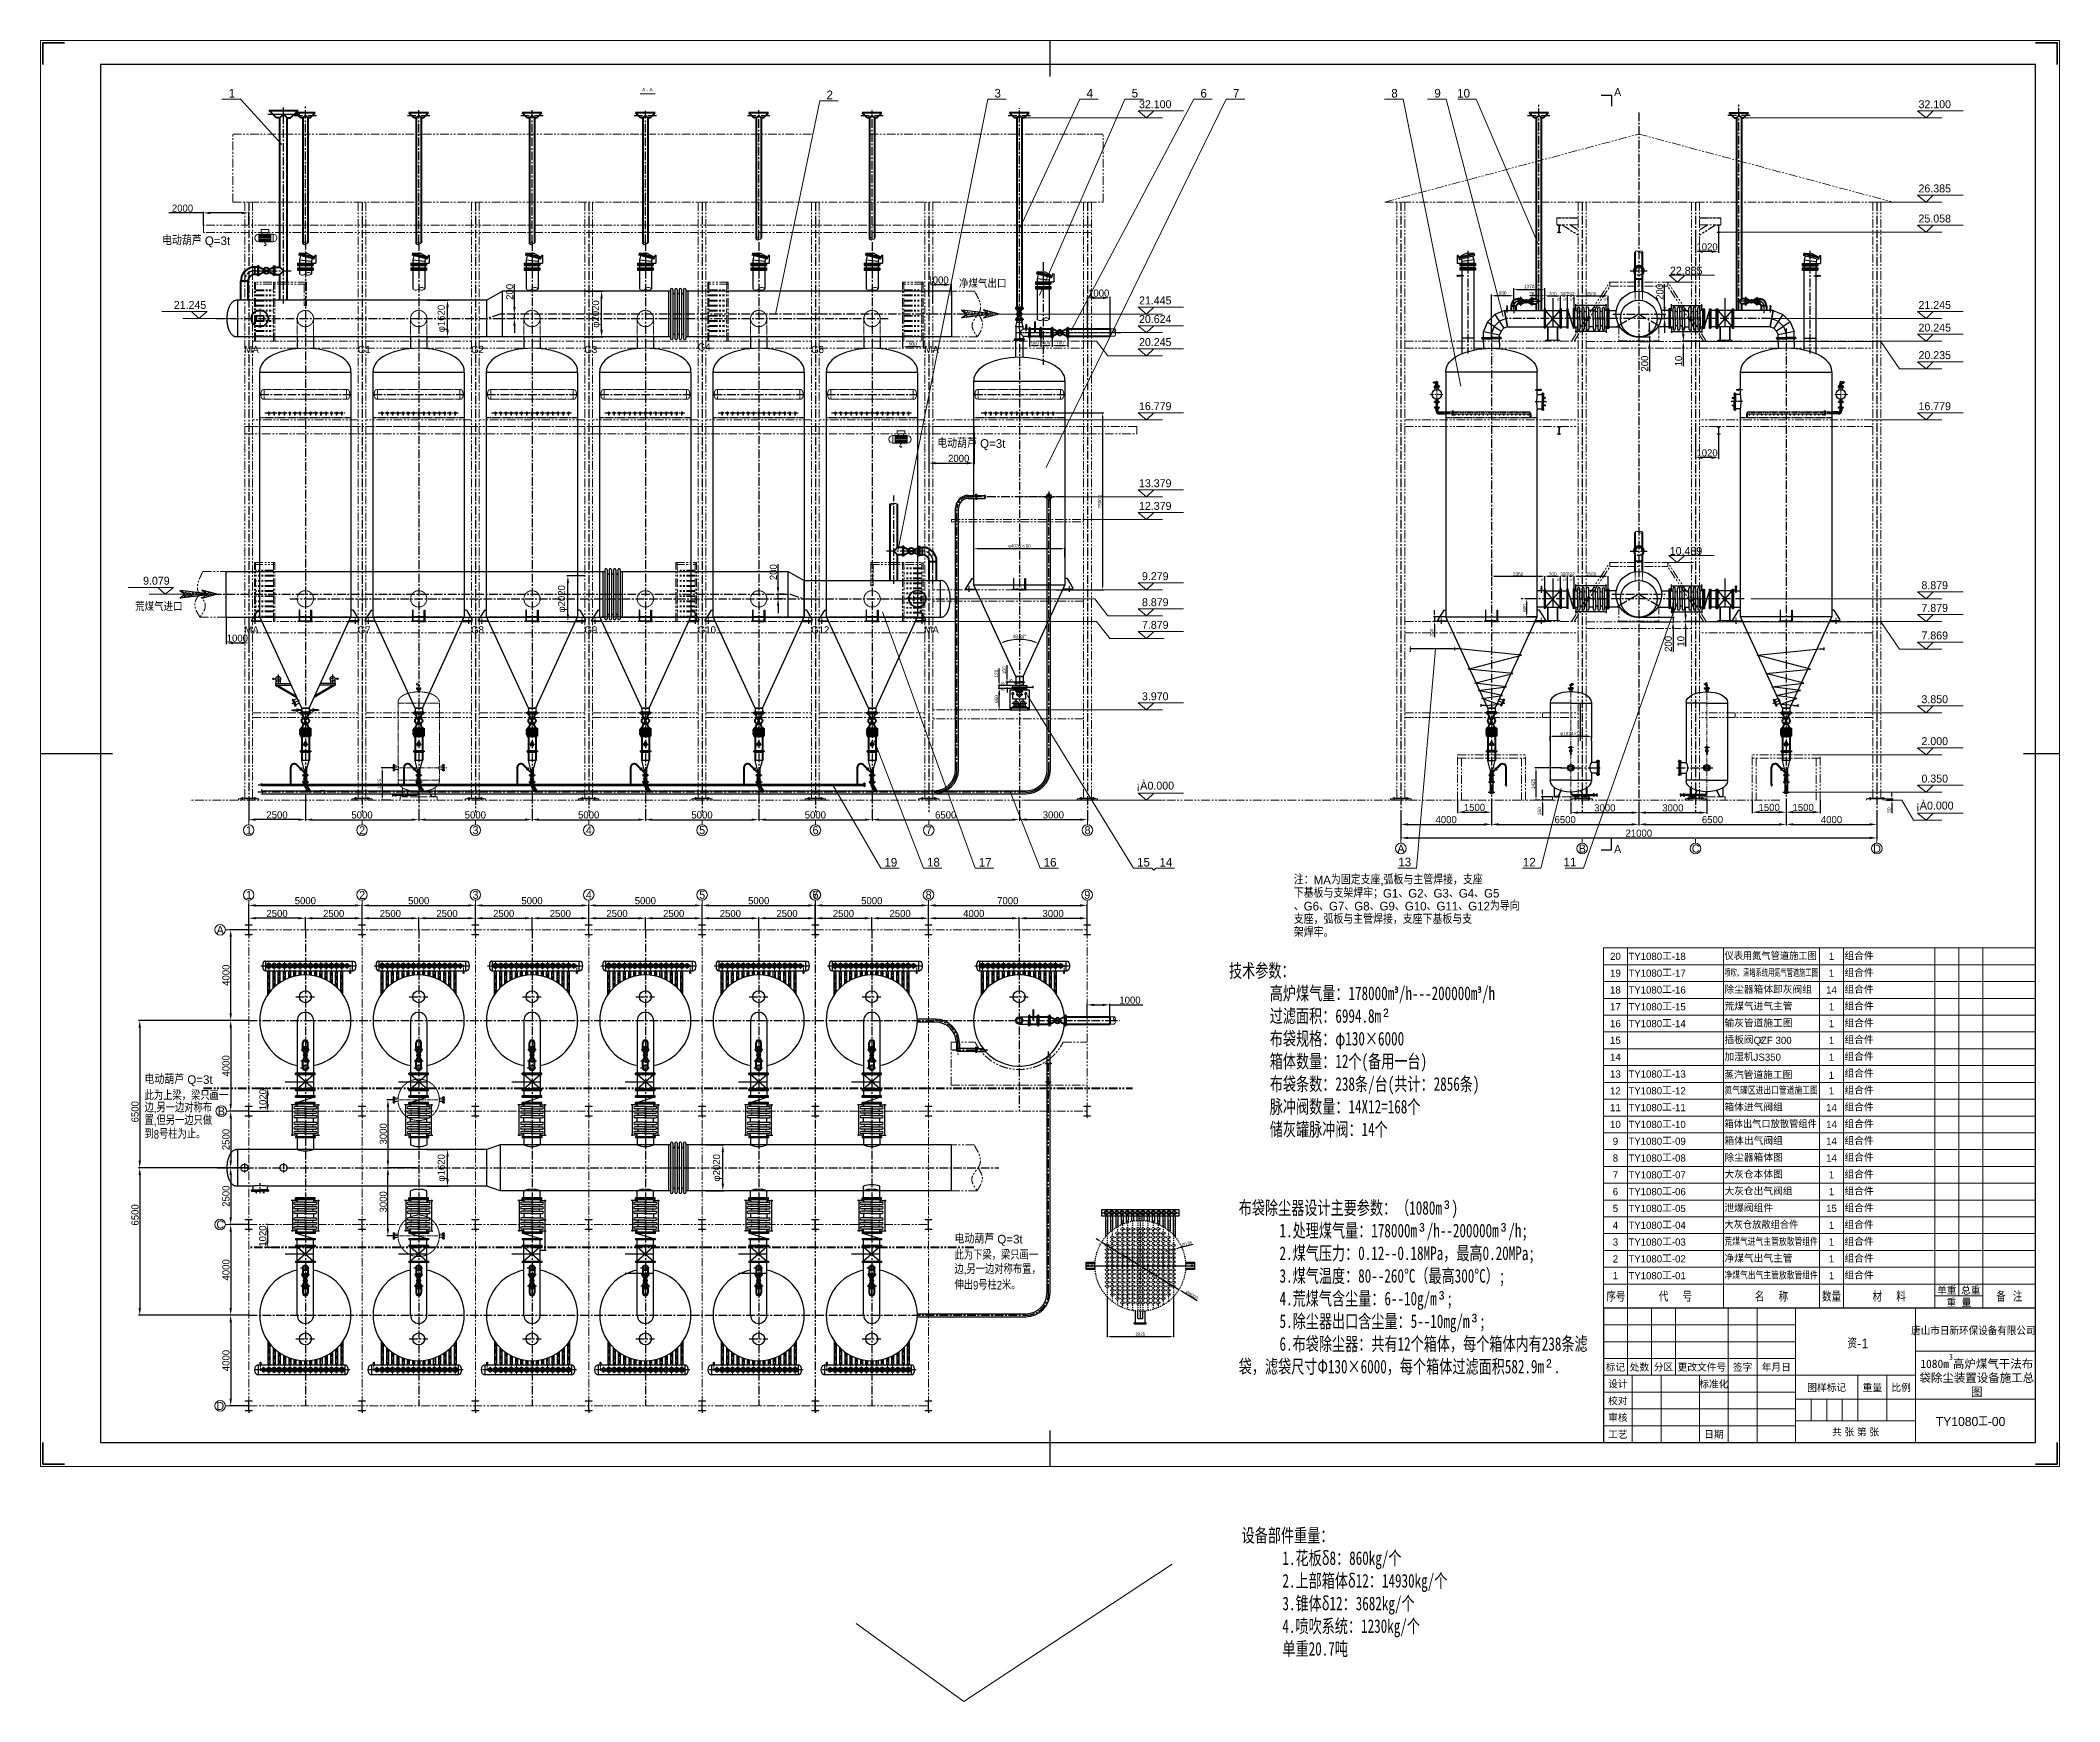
# Model space of a CAD drawing. Header units: millimetres. Extents: x 48549 to 244689, y 99496 to 172785.
# Drawn here: x 120160 to 209241, y 99496 to 172785 of the extents above; entities that cross this region are included whole.
import ezdxf
from ezdxf.enums import TextEntityAlignment as Align

# ---------------------------------------------------------------- set-up
doc = ezdxf.new("R2010")
doc.units = ezdxf.units.MM
doc.header["$LTSCALE"] = 3
for name, pattern in [('CENTER', [50.8, 31.75, -6.35, 6.35, -6.35]), ('CENTERX2', [101.6, 63.5, -12.7, 12.7, -12.7]), ('DASHED', [19.05, 12.7, -6.35]), ('DIVIDE', [31.75, 12.7, -6.35, 0, -6.35, 0, -6.35]), ('PHANTOMX2', [127, 63.5, -12.7, 12.7, -12.7, 12.7, -12.7])]:
    doc.linetypes.add(name, pattern=pattern)
for name, color, linetype, lineweight in [('1', 1, 'CENTER', 13), ('center', 1, 'CENTER', 9), ('CON', 7, 'Continuous', 40), ('Layer2', 6, 'Continuous', 9), ('Layer3', 6, 'Continuous', 18), ('Layer4', 4, 'DASHED', 5), ('中心线', 1, 'CENTERX2', 18), ('双点划线', 3, 'PHANTOMX2', 20), ('图层1', 7, 'Continuous', 30), ('图层2', 1, 'CENTERX2', 15), ('图层3', 6, 'Continuous', 9), ('图框_内框线', 5, 'Continuous', 30), ('图框_外框线', 7, 'Continuous', 9), ('图框_角线', 5, 'Continuous', 35), ('实线层', 7, 'Continuous', 25), ('注释层', 11, 'Continuous', 25)]:
    doc.layers.add(name, color=color, linetype=linetype, lineweight=lineweight)
doc.layers.add('3中心线层', color=1, linetype='CENTER', plot=False)
doc.layers.add('Layer1', color=1, linetype='CENTERX2')
doc.styles.get("Standard").update_dxf_attribs({"font": 'isocp.shx', "width": 0.707, "bigfont": 'hztxt.shx'})
doc.styles.add('TH_GBDIM', font='romans.shx', dxfattribs={"width": 0.8, "bigfont": 'gbcbig.shx'})
doc.styles.add('仿宋体', font='ttxt1.shx', dxfattribs={"bigfont": 'hzfs.shx'})
doc.styles.add('工程字', font='gbenor.shx', dxfattribs={"bigfont": 'gbcbig.shx'})
doc.dimstyles.new('ISO-25', dxfattribs={"dimtxt": 150, "dimasz": 150, "dimexe": 50, "dimexo": 0, "dimgap": 50, "dimtad": 1, "dimdec": 1, "dimdsep": 46, "dimtxsty": '仿宋体', "dimcen": 2.5, "dimazin": 0, "dimtfac": 1, "dimtdec": 1, "dimtmove": 0, "dimatfit": 3, "dimfxl": 1, "dimarcsym": 0})
doc.dimstyles.new('TH_GBDIM', dxfattribs={"dimtxt": 3.5, "dimasz": 2.5, "dimexe": 2, "dimexo": 0, "dimgap": 1.5, "dimtad": 1, "dimdec": 1, "dimzin": 0, "dimdsep": 46, "dimtxsty": 'TH_GBDIM', "dimcen": 2.5, "dimclrd": 130, "dimclre": 130, "dimclrt": 3, "dimadec": 0, "dimazin": 0, "dimtfac": 0.714286, "dimtdec": 1, "dimtmove": 0, "dimatfit": 3, "dimfxl": 1, "dimtzin": 0, "dimlwd": -1, "dimlwe": -1, "dimarcsym": 0})

msp = doc.modelspace()

# ---------------------------------------------------------------- texts
at = {"layer": 'Layer3', "style": '仿宋体'}
for s, height, p in [('1', 380, (128605.979, 170453.633)), ('2', 380, (154985.119, 170384.394)), ('3', 380, (162393.37, 170453.633)), ('4', 380, (166454.989, 170453.633)), ('5', 380, (168445.584, 170453.633)), ('6', 380, (171481.087, 170453.633)), ('7', 380, (172914.595, 170453.633)), ('8', 380, (179898.887, 170453.633)), ('9', 380, (181798.717, 170453.633)), ('10', 380, (182947.39, 170453.633)), ('19', 380, (157678.561, 136526.114)), ('18', 380, (159556.8, 136530.831)), ('17', 380, (161843.352, 136526.114)), ('16', 380, (164706.35, 136526.114)), ('15', 380, (168824.991, 136526.114)), ('14', 380, (169815.144, 136526.114)), ('13', 380, (180352.092, 136538.917)), ('12', 380, (185845.507, 136533.692)), ('11', 380, (187640.293, 136533.692)), ('20', 317.7703, (189645.641, 132375.71)), ('1', 317.77, (199178.749, 132375.71)), ('19', 317.7703, (189645.641, 131634.246)), ('18', 317.7703, (189645.641, 130892.782)), ('14', 317.7703, (199178.749, 130892.782)), ('1', 317.77, (199178.749, 131634.246)), ('17', 317.7703, (189645.641, 130151.318)), ('1', 317.77, (199178.749, 130151.318)), ('16', 317.7703, (189645.641, 129409.854)), ('1', 317.77, (199178.749, 129409.854)), ('15', 317.7703, (189645.641, 128668.39)), ('2', 250, (196067.137, 128681.744)), ('1', 317.77, (199178.749, 128668.39)), ('14', 317.7703, (189645.641, 127926.926)), ('1', 317.77, (199178.749, 127926.926)), ('13', 317.7703, (189645.641, 127185.462)), ('12', 317.7703, (189645.641, 126443.998)), ('1', 317.77, (199172.988, 127126.81)), ('1', 317.77, (199178.749, 126443.998)), ('11', 317.7703, (189645.641, 125702.534)), ('14', 317.7703, (199178.749, 125702.534)), ('10', 317.7703, (189645.641, 124961.07)), ('14', 317.7703, (199178.749, 124961.07)), ('9', 317.77, (189645.641, 124219.606)), ('14', 317.7703, (199178.749, 124219.606)), ('8', 317.77, (189645.641, 123478.142)), ('14', 317.7703, (199178.749, 123478.142)), ('6', 317.77, (189645.641, 121995.215)), ('7', 317.77, (189645.641, 122736.678)), ('1', 317.77, (199178.749, 122736.678)), ('1', 317.77, (199178.749, 121995.215)), ('5', 317.77, (189645.641, 121253.751)), ('15', 317.7703, (199178.749, 121253.751)), ('4', 317.77, (189645.641, 120512.287)), ('1', 317.77, (199178.749, 120512.287)), ('3', 317.77, (189645.641, 119770.823)), ('1', 317.77, (199178.749, 119770.823)), ('2', 317.77, (189645.641, 119029.359)), ('1', 317.77, (199178.749, 119029.359)), ('序号', 420.9391, (189665.269, 117387.546)), ('1', 317.77, (189645.641, 118287.895)), ('代    号', 420.9391, (192293.726, 117387.546)), ('名    称', 420.9391, (196530.663, 117387.546)), ('数量', 420.9391, (199178.749, 117387.546)), ('1', 317.77, (199178.749, 118287.895)), ('材    料', 420.9391, (201720.911, 117387.546)), ('单重', 317.7703, (204265.679, 117654.722)), ('总重', 317.7703, (205319.855, 117656.481)), ('备  注', 420.9391, (207021.755, 117394.22)), ('重  量', 317.7703, (204798.956, 117121.445)), ('唐山市日新环保设备有限公司', 337.63101, (205436.07, 115882.256)), ('资-1', 420.9391, (200345.374, 115332.262)), ('标记', 317.77, (189645.64, 114262.807)), ('处数', 317.77, (190704.874, 114262.807)), ('分区', 317.77, (191764.107, 114262.807)), ('更改文件号', 317.77, (193458.881, 114262.807)), ('签字', 317.77, (195259.578, 114262.807)), ('年月日', 317.77, (196742.504, 114262.807)), ('设计', 317.77, (189751.564, 113521.343)), ('标准化', 317.77, (193988.497, 113521.343)), ('图样标记', 317.77, (198966.895, 113362.458)), ('重量', 317.77, (200979.438, 113362.458)), ('比例', 317.77, (202250.518, 113362.458)), ('校对', 317.77, (189751.564, 112779.88)), ('工艺', 317.77, (189751.564, 111296.953)), ('审核', 317.77, (189751.564, 112038.416)), ('日期', 317.77, (193988.497, 111296.953)), ('共 张 第 张', 317.77, (200237.975, 111402.876)), ('TY1080工-00', 400, (205312.851, 111866.266))]:
    msp.add_text(s, height=height, dxfattribs=at).set_placement(p, align=Align.MIDDLE)
for s, p in [('电动葫芦 Q=3t ', (125527.072, 163756.002)), ('电动葫芦 Q=3t ', (159727.009, 154810.089)), ('注：MA为固定支座,弧板与主管焊接，支座', (175456.949, 135554.271)), ('、G6、G7、G8、G9、G10、G11、G12为导向', (175456.949, 134400.814)), ('下基板与支架焊牢；G1、G2、G3、G4、G5', (175456.949, 134969.229)), ('支座，弧板与主管焊接，支座下基板与支', (175456.949, 133815.772)), ('架焊牢。', (175456.949, 133236.734)), ('电动葫芦 Q=3t ', (124754.12, 126748.966)), ('电动葫芦 Q=3t ', (160488.957, 119708.966))]:
    msp.add_text(s, height=380, dxfattribs=at).set_placement(p)
for s, p in [('MA', (129160.773, 159147.427)), ('G1', (134160.773, 159147.427)), ('G2', (139160.773, 159147.426)), ('G3', (144160.773, 159147.427)), ('G4', (149160.773, 159261.46)), ('G5', (154160.773, 159147.427)), ('G6', (154160.773, 159147.427)), ('MA', (159160.773, 159147.424)), ('MA', (129160.773, 146781.433)), ('G7', (134160.773, 146781.433)), ('G8', (139160.773, 146781.432)), ('G9', (144160.773, 146781.433)), ('G10', (149160.773, 146781.432)), ('G12', (154160.773, 146781.433)), ('MA', (159160.773, 146781.43)), ('TY1080工-18', (190217.737, 132375.71)), ('组合件', (199750.845, 132375.71)), ('TY1080工-17', (190217.737, 131634.246)), ('TY1080工-16', (190217.737, 130892.782)), ('除尘器箱体卸灰阀组', (194454.674, 130892.782)), ('组合件', (199750.845, 131634.246)), ('组合件', (199750.845, 130892.782)), ('TY1080工-15', (190217.737, 130151.318)), ('荒煤气进气主管', (194454.674, 130151.318)), ('组合件', (199750.845, 130156.55)), ('TY1080工-14', (190217.737, 129409.854)), ('输灰管道施工图', (194454.674, 129409.854)), ('组合件', (199750.845, 129409.854)), ('插板阀QZF 300', (194454.674, 128668.39)), ('组合件', (199750.845, 128673.622)), ('加湿机JS350', (194454.674, 127926.926)), ('组合件', (199750.845, 127932.159)), ('TY1080工-13', (190217.737, 127185.462)), ('TY1080工-12', (190217.737, 126443.998)), ('蒸汽管道施工图', (194448.913, 127126.81)), ('组合件', (199750.845, 127190.695)), ('组合件', (199750.845, 126443.998)), ('TY1080工-11', (190217.737, 125702.534)), ('箱体进气阀组', (194454.674, 125702.534)), ('组合件', (199750.845, 125702.534)), ('TY1080工-10', (190217.737, 124961.07)), ('组合件', (199750.845, 124961.07)), ('TY1080工-09', (190217.737, 124219.606)), ('箱体出气阀组', (194454.674, 124219.606)), ('组合件', (199750.845, 124219.606)), ('TY1080工-08', (190217.737, 123478.142)), ('除尘器箱体图', (194454.674, 123478.142)), ('组合件', (199750.845, 123483.375)), ('TY1080工-07', (190217.737, 122736.678)), ('TY1080工-06', (190217.737, 121995.215)), ('大灰仓本体图', (194454.674, 122736.678)), ('大灰仓出气阀组', (194454.674, 121995.215)), ('组合件', (199750.845, 122736.678)), ('组合件', (199750.845, 121995.215)), ('TY1080工-05', (190217.737, 121253.751)), ('泄爆阀组件', (194454.674, 121253.751)), ('组合件', (199750.845, 121253.751)), ('TY1080工-04', (190217.737, 120512.287)), ('组合件', (199750.845, 120517.519)), ('TY1080工-03', (190217.737, 119770.823)), ('组合件', (199750.845, 119770.823)), ('TY1080工-02', (190217.737, 119029.359)), ('净煤气出气主管', (194454.674, 119029.359)), ('组合件', (199750.845, 119029.359)), ('组合件', (199750.845, 118287.895)), ('TY1080工-01', (190217.737, 118287.895))]:
    msp.add_text(s, height=317.7703, dxfattribs=at).set_placement(p, align=Align.MIDDLE_LEFT)
for s, height, width, p in [('仪表用氮气管道施工图', 317.7703, 0.95, (194454.674, 132375.71)), ('喷吹、清堵系统用氮气管道施工图', 317.77026, 0.64, (194454.674, 131634.246)), ('氮气罐区进出口管道施工图', 317.77026, 0.8, (194454.674, 126443.998)), ('箱体出气口放散管组件', 317.7703, 0.95, (194454.674, 124961.07)), ('大灰仓放散组合件', 317.7703, 0.95, (194454.674, 120517.519)), ('荒煤气进气主管放散管组件', 317.77026, 0.8, (194454.674, 119770.823)), ('净煤气出气主管放散管组件', 317.77026, 0.8, (194454.674, 118287.895))]:
    msp.add_text(s, height=height, dxfattribs=dict(at, width=width)).set_placement(p, align=Align.MIDDLE_LEFT)
at = {"layer": 'Layer3', "style": '仿宋体', "width": 0.8}
for s, p in [('边,另一边对称布', (124754.12, 125499.233)), ('此为上梁，梁只画一', (124754.12, 126035.512)), ('置,但另一边只做', (124754.12, 124938.864)), ('到8号柱为止。', (124754.12, 124334.821)), ('此为下梁，梁只画一', (160487.053, 118995.512)), ('边,另一边对称布置，', (160487.053, 118369.49)), ('伸出9号柱2米。', (160487.053, 117675.768))]:
    msp.add_text(s, height=380, dxfattribs=at).set_placement(p)
at = {"layer": 'Layer3'}
for s, insert, char_height, width, attachment_point, style in [('32.100', (169343.725, 169966.427), 350, 2020.35604, 5, '仿宋体'), ('32.100', (203732.741, 169966.427), 350, 2020.35604, 5, '仿宋体'), ('26.385', (203732.741, 166251.421), 350, 2020.35604, 5, '仿宋体'), ('25.058', (203732.741, 164924.316), 350, 2020.35604, 5, '仿宋体'), ('22.855', (192769.17, 162621.417), 350, 2020.35604, 5, '仿宋体'), ('21.245', (203732.741, 161111.366), 350, 2020.35604, 5, '仿宋体'), ('20.624', (169343.725, 160490.397), 350, 2020.35604, 5, '仿宋体'), ('20.245', (169343.725, 159473.688), 350, 2020.35604, 5, '仿宋体'), ('20.245', (203732.741, 160111.394), 350, 2020.35604, 5, '仿宋体'), ('20.235', (203732.741, 158896.702), 350, 2020.35604, 5, '仿宋体'), ('16.779', (169343.725, 156645.401), 350, 2020.35604, 5, '仿宋体'), ('16.779', (203732.741, 156645.405), 350, 2020.35604, 5, '仿宋体'), ('13.379', (169343.725, 153245.423), 350, 2020.35604, 5, '仿宋体'), ('12.379', (169343.725, 152245.423), 350, 2020.35604, 5, '仿宋体'), ('10.489', (192758.514, 150255.417), 350, 2020.35604, 5, '仿宋体'), ('9.079', (125277.888, 148945.394), 350, 2020.35604, 5, '仿宋体'), ('9.279', (169343.725, 149145.423), 350, 2020.35604, 5, '仿宋体'), ('8.879', (203732.741, 148745.394), 350, 2020.35604, 5, '仿宋体'), ('荒煤气进口', (125383.793, 147782.916), 350, 2656.37294, 5, '仿宋体'), ('8.879', (169343.725, 147997.321), 350, 2020.35604, 5, '仿宋体'), ('7.879', (203732.741, 147745.394), 350, 2020.35604, 5, '仿宋体'), ('7.879', (169343.725, 146997.322), 350, 2020.35604, 5, '仿宋体'), ('7.869', (203732.741, 146530.702), 350, 2020.35604, 5, '仿宋体'), ('3.970', (169343.726, 143846.423), 350, 2020.35604, 5, '仿宋体'), ('3.850', (203732.741, 143716.46), 350, 2020.35604, 5, '仿宋体'), ('2.000', (203732.741, 141866.424), 350, 2020.35604, 5, '仿宋体'), ('{\\fArial|b0|i0|c0|p32;¡À}0.000', (169343.725, 139866.394), 350, 2020.35604, 5, '仿宋体'), ('0.350', (203732.741, 140216.394), 350, 2020.35604, 5, '仿宋体'), ('{\\fArial|b0|i0|c0|p32;¡À}0.000', (203732.741, 138987.265), 350, 2020.35604, 5, '仿宋体'), ('1', (129356.399, 137761.432), 351, 1944.27277, 8, '仿宋体'), ('2', (134356.399, 137761.432), 351, 1944.27277, 8, '仿宋体'), ('3', (139356.399, 137761.432), 351, 1944.27277, 8, '仿宋体'), ('4', (144356.399, 137761.431), 351, 1944.27277, 8, '仿宋体'), ('5', (149356.399, 137761.432), 351, 1944.27277, 8, '仿宋体'), ('6', (154356.399, 137761.43), 351, 1944.27277, 8, '仿宋体'), ('7', (159356.399, 137761.429), 351, 1944.27277, 8, '仿宋体'), ('8', (166356.399, 137761.429), 351, 1944.27277, 8, '仿宋体'), ('A', (180184.978, 136953.066), 351, 1944.27277, 8, '仿宋体'), ('B', (188184.978, 136953.066), 351, 1944.27277, 8, '仿宋体'), ('A', (189744.501, 136934.132), 351, 1944.27277, 8, '仿宋体'), ('C', (193184.979, 136953.067), 351, 1944.27277, 8, '仿宋体'), ('D', (201184.979, 136953.066), 351, 1944.27277, 8, '仿宋体'), ('1', (129356.399, 134910.284), 351, 1944.27277, 8, '仿宋体'), ('2', (134356.399, 134910.284), 351, 1944.27277, 8, '仿宋体'), ('3', (139356.399, 134910.284), 351, 1944.27277, 8, '仿宋体'), ('4', (144356.399, 134910.283), 351, 1944.27277, 8, '仿宋体'), ('5', (149356.399, 134910.284), 351, 1944.27277, 8, '仿宋体'), ('7', (154345.399, 134910.284), 351, 1944.27277, 8, '仿宋体'), ('6', (154356.399, 134910.282), 351, 1944.27277, 8, '仿宋体'), ('8', (159345.399, 134910.281), 351, 1944.27277, 8, '仿宋体'), ('9', (166345.4, 134910.281), 351, 1944.27277, 8, '仿宋体'), ('A', (128095.098, 133365.069), 351, 1944.27277, 8, '仿宋体'), ('B', (128147.666, 125365.069), 351, 1944.27277, 8, '仿宋体'), ('C', (128095.098, 120365.069), 351, 1944.27277, 8, '仿宋体'), ('{\\fFangSong_GB2312|b0|i0|c134|p49;1080m\\H0.7x;\\S3^ ;\\H1.429x;高炉煤气干法布袋除尘装置设备施工总图 }', (205586.766, 113885.336), 370.73171, 5046.37746, 5, '工程字'), ('D', (128095.098, 112365.069), 351, 1944.27277, 8, '仿宋体')]:
    msp.add_mtext(s, dxfattribs=dict(at, insert=insert, char_height=char_height, width=width, attachment_point=attachment_point, style=style))
at = {"layer": 'Layer3', "char_height": 350, "attachment_point": 5, "rotation": 359.99998926, "style": '仿宋体'}
for s, insert, width in [('净煤气出口', (161730.056, 162039.563), 2656.37294), ('21.245', (126762.664, 161111.392), 2020.35604), ('21.445', (169343.725, 161311.384), 2020.35604)]:
    msp.add_mtext(s, dxfattribs=dict(at, insert=insert, width=width))
at = {"layer": '图层3', "attachment_point": 5, "style": '仿宋体'}
for s, insert, char_height in [('{\\fArial|b0|i0|c0|p32;A - A}', (146939.84, 170610.22), 150), ('A', (189744.501, 170504.43), 351)]:
    msp.add_mtext(s, dxfattribs=dict(at, insert=insert, char_height=char_height))
at = {"layer": '图层3', "char_height": 150, "width": 130.7082, "attachment_point": 1, "rotation": 90, "style": '仿宋体'}
for s, insert in [('5', (186360.457, 161300.405)), ('5', (187060.457, 161300.405)), ('5', (187360.457, 161300.405)), ('5', (187652.457, 161300.405)), ('5', (189138.324, 161300.405)), ('5', (186360.478, 148933.43)), ('5', (187060.478, 148933.43)), ('5', (187360.478, 148932.43)), ('5', (187652.478, 148933.43)), ('3', (162533.281, 144352.287)), ('3', (162892.549, 144485.994)), ('3', (162533.281, 144072.461))]:
    msp.add_mtext(s, dxfattribs=dict(at, insert=insert))
at = {"layer": '注释层', "char_height": 600, "attachment_point": 4}
for s, insert, width in [('{\\fFangSong_GB2312|b0|i0|c134|p49;技术参数：\\P\\pi1800;高炉煤气量：178000m\\fISOCPEUR|b0|i0|c0|p34;³\\fFangSong_GB2312|b0|i0|c134|p49;/h---200000m\\fISOCPEUR|b0|i0|c0|p34;³\\fFangSong_GB2312|b0|i0|c134|p49;/h\\P过滤面积：6994.8m\\fISOCTEUR|b0|i0|c0|p49;²\\P\\fFangSong_GB2312|b0|i0|c134|p0;布\\fFangSong_GB2312|b0|i0|c134|p49;袋规格：\\fFangSong_GB2312|b0|i0|c134|p0;φ\\fFangSong_GB2312|b0|i0|c134|p49;130\\fFangSong_GB2312|b0|i0|c134|p0;×\\fFangSong_GB2312|b0|i0|c134|p49;6000\\P箱体数量：12个(备用一台)\\P布袋条数：238条/台(共计：2856条)\\P脉冲阀数量：14X12=168个\\P储灰罐脉冲阀：14个}', (172596.494, 128211.647), 16665.13107), ('{\\fFangSong_GB2312|b0|i0|c134|p49;布袋除尘器设计主要参数：（1080m\\fISOCTEUR|b0|i0|c0|p49;³\\fFangSong_GB2312|b0|i0|c134|p49;)\\P\\pi1800;1.处理煤气量：178000m\\fISOCTEUR|b0|i0|c0|p49;³\\fFangSong_GB2312|b0|i0|c134|p49;/h--200000m\\fISOCTEUR|b0|i0|c0|p49;³\\fFangSong_GB2312|b0|i0|c134|p49;/h;\\P2.煤气压力：0.12--0.18MPa，最高0.20MPa;\\P3.煤气温度：80--260°C（最高300°C）;\\P4.荒煤气含尘量：6--10g/m\\fISOCTEUR|b0|i0|c0|p49;³\\fFangSong_GB2312|b0|i0|c134|p49;;\\P5.除尘器出口含尘量：5--10mg/m\\fISOCTEUR|b0|i0|c0|p49;³\\fFangSong_GB2312|b0|i0|c134|p49;;\\P6.布袋除尘器：共有12个箱体，每个箱体内有238条滤  袋，滤袋尺寸\\fFangSong_GB2312|b0|i0|c134|p0;Φ130×6000，每个箱体过滤面积582.9m\\fISOCTEUR|b0|i0|c0|p49;²\\fFangSong_GB2312|b0|i0|c134|p49;.   }', (173026.737, 117734.834), 16089.28615), ('{\\fFangSong_GB2312|b0|i0|c134|p49;设备部件重量：\\P\\pi1800;1.花板\\fFangSong_GB2312|b0|i0|c134|p0;δ8：860kg/个               \\P2.上部箱体δ12：14930kg/个        \\P3.锥体δ12：3682kg/个                    \\P4.喷吹系统：1230kg/个             \\P单重20.7吨}', (173154.283, 104296.3), 10451.66374)]:
    msp.add_mtext(s, dxfattribs=dict(at, insert=insert, width=width))

# ---------------------------------------------------------------- blocks, each defined once
blk = doc.blocks.new('*D10')
at = {"layer": 'Defpoints', "color": 0, "ltscale": 3}
for p in [(185733, 148147), (186122, 148147), (186190, 147347)]:
    blk.add_point(p, dxfattribs=at)
at = {"layer": '图层3', "color": 0, "lineweight": -2, "ltscale": 3}
for p, q in [((186122, 148147), (185732, 148147)), ((185733, 147497), (185733, 147997)), ((186190, 147347), (185732, 147347))]:
    blk.add_line(p, q, dxfattribs=at)
at = {"layer": '图层3', "color": 0, "ltscale": 3}
for points in [[(185708, 147997), (185758, 147997), (185733, 148147)], [(185708, 147497), (185758, 147497), (185733, 147347)]]:
    blk.add_solid(points, dxfattribs=at)
at = {"layer": '图层3', "color": 0, "ltscale": 3, "insert": (185648, 147747), "char_height": 150, "attachment_point": 5, "rotation": 90, "style": '仿宋体'}
blk.add_mtext('800', dxfattribs=at)
blk = doc.blocks.new('*D34')
at = {"layer": 'Defpoints', "color": 0, "ltscale": 3}
for p in [(186766, 141890), (188590, 142086), (188590, 141890)]:
    blk.add_point(p, dxfattribs=at)
at = {"layer": '图层3', "color": 0, "lineweight": -2, "ltscale": 3}
for p, q in [((186766, 141890), (186766, 142086)), ((186866, 142086), (188490, 142086)), ((188590, 141890), (188590, 142086))]:
    blk.add_line(p, q, dxfattribs=at)
at = {"layer": '图层3', "color": 0, "ltscale": 3}
for points in [[(186866, 142102), (186866, 142069), (186766, 142086)], [(188490, 142102), (188490, 142069), (188590, 142086)]]:
    blk.add_solid(points, dxfattribs=at)
at = {"layer": '图层3', "color": 0, "ltscale": 3, "insert": (187678, 142182), "char_height": 150, "attachment_point": 5, "style": '仿宋体'}
blk.add_mtext('φ1824×12', dxfattribs=at)
blk = doc.blocks.new('*D35')
at = {"layer": 'Defpoints', "color": 0, "ltscale": 3}
for p in [(184178, 149404), (186528, 149152), (186528, 148577)]:
    blk.add_point(p, dxfattribs=at)
at = {"layer": '图层3', "color": 0, "lineweight": -2, "ltscale": 3}
for p, q in [((184178, 149404), (184178, 149151)), ((184278, 149152), (186428, 149152)), ((186528, 148577), (186528, 149152))]:
    blk.add_line(p, q, dxfattribs=at)
at = {"layer": '图层3', "color": 0, "ltscale": 3}
for points in [[(184278, 149168), (184278, 149135), (184178, 149152)], [(186428, 149168), (186428, 149135), (186528, 149152)]]:
    blk.add_solid(points, dxfattribs=at)
at = {"layer": '图层3', "color": 0, "ltscale": 3, "insert": (185353, 149237), "char_height": 150, "attachment_point": 5, "style": '仿宋体'}
blk.add_mtext('2350', dxfattribs=at)
blk = doc.blocks.new('*D36')
at = {"layer": 'Defpoints', "color": 0, "ltscale": 3}
for p in [(187228, 149152), (186528, 148577), (187228, 148577)]:
    blk.add_point(p, dxfattribs=at)
at = {"layer": '图层3', "color": 0, "lineweight": -2, "ltscale": 3}
for p, q in [((186528, 148577), (186528, 149152)), ((186628, 149152), (187128, 149152)), ((187228, 148577), (187228, 149152))]:
    blk.add_line(p, q, dxfattribs=at)
at = {"layer": '图层3', "color": 0, "ltscale": 3}
for points in [[(186628, 149168), (186628, 149135), (186528, 149152)], [(187128, 149168), (187128, 149135), (187228, 149152)]]:
    blk.add_solid(points, dxfattribs=at)
at = {"layer": '图层3', "color": 0, "ltscale": 3, "insert": (186878, 149237), "char_height": 150, "attachment_point": 5, "style": '仿宋体'}
blk.add_mtext('700', dxfattribs=at)
blk = doc.blocks.new('*D37')
at = {"layer": 'Defpoints', "color": 0, "ltscale": 3}
for p in [(187528, 149152), (187228, 148577), (187528, 148577)]:
    blk.add_point(p, dxfattribs=at)
at = {"layer": '图层3', "color": 0, "lineweight": -2, "ltscale": 3}
for p, q in [((187228, 148577), (187228, 149152)), ((187328, 149152), (187428, 149152)), ((187528, 148577), (187528, 149152))]:
    blk.add_line(p, q, dxfattribs=at)
at = {"layer": '图层3', "color": 0, "ltscale": 3}
for points in [[(187328, 149168), (187328, 149135), (187228, 149152)], [(187428, 149168), (187428, 149135), (187528, 149152)]]:
    blk.add_solid(points, dxfattribs=at)
at = {"layer": '图层3', "color": 0, "ltscale": 3, "insert": (187378, 149237), "char_height": 150, "attachment_point": 5, "style": '仿宋体'}
blk.add_mtext('300', dxfattribs=at)
blk = doc.blocks.new('*D38')
at = {"layer": 'Defpoints', "color": 0, "ltscale": 3}
for p in [(187820, 149152), (187528, 148577), (187820, 148577)]:
    blk.add_point(p, dxfattribs=at)
at = {"layer": '图层3', "color": 0, "lineweight": -2, "ltscale": 3}
for p, q in [((187528, 148577), (187528, 149152)), ((187628, 149152), (187720, 149152)), ((187820, 148577), (187820, 149152))]:
    blk.add_line(p, q, dxfattribs=at)
at = {"layer": '图层3', "color": 0, "ltscale": 3}
for points in [[(187628, 149168), (187628, 149135), (187528, 149152)], [(187720, 149168), (187720, 149135), (187820, 149152)]]:
    blk.add_solid(points, dxfattribs=at)
at = {"layer": '图层3', "color": 0, "ltscale": 3, "insert": (187674, 149237), "char_height": 150, "attachment_point": 5, "style": '仿宋体'}
blk.add_mtext('292', dxfattribs=at)
blk = doc.blocks.new('*D11')
at = {"layer": 'Defpoints', "color": 0, "ltscale": 3}
for p in [(189320, 149152), (187820, 148577), (189320, 148577)]:
    blk.add_point(p, dxfattribs=at)
at = {"layer": '图层3', "color": 0, "lineweight": -2, "ltscale": 3}
for p, q in [((187820, 148577), (187820, 149152)), ((187920, 149152), (189220, 149152)), ((189320, 148577), (189320, 149152))]:
    blk.add_line(p, q, dxfattribs=at)
at = {"layer": '图层3', "color": 0, "ltscale": 3}
for points in [[(187920, 149168), (187920, 149135), (187820, 149152)], [(189220, 149168), (189220, 149135), (189320, 149152)]]:
    blk.add_solid(points, dxfattribs=at)
at = {"layer": '图层3', "color": 0, "ltscale": 3, "insert": (188570, 149237), "char_height": 150, "attachment_point": 5, "style": '仿宋体'}
blk.add_mtext('1500', dxfattribs=at)
blk = doc.blocks.new('*D39')
at = {"layer": 'Defpoints', "color": 0, "ltscale": 3}
for p in [(184178, 138736), (190678, 138736), (190678, 138196)]:
    blk.add_point(p, dxfattribs=at)
at = {"layer": '图层3', "color": 0, "lineweight": -2, "ltscale": 3}
for p, q in [((184178, 138736), (184178, 138146)), ((184493, 138196), (190363, 138196)), ((190678, 138736), (190678, 138146))]:
    blk.add_line(p, q, dxfattribs=at)
at = {"layer": '图层3', "color": 0, "ltscale": 3}
for points in [[(184493, 138249), (184493, 138144), (184178, 138196)], [(190363, 138249), (190363, 138144), (190678, 138196)]]:
    blk.add_solid(points, dxfattribs=at)
at = {"layer": '图层3', "color": 0, "ltscale": 3, "insert": (187428, 138404), "char_height": 315, "attachment_point": 5, "style": '仿宋体'}
blk.add_mtext('6500', dxfattribs=at)
blk = doc.blocks.new('*D40')
at = {"layer": 'Defpoints', "color": 0, "ltscale": 3}
for p in [(190678, 138717), (197178, 138736), (197178, 138196)]:
    blk.add_point(p, dxfattribs=at)
at = {"layer": '图层3', "color": 0, "lineweight": -2, "ltscale": 3}
for p, q in [((190678, 138717), (190678, 138146)), ((190993, 138196), (196863, 138196)), ((197178, 138736), (197178, 138146))]:
    blk.add_line(p, q, dxfattribs=at)
at = {"layer": '图层3', "color": 0, "ltscale": 3}
for points in [[(190993, 138249), (190993, 138144), (190678, 138196)], [(196863, 138249), (196863, 138144), (197178, 138196)]]:
    blk.add_solid(points, dxfattribs=at)
at = {"layer": '图层3', "color": 0, "ltscale": 3, "insert": (193928, 138404), "char_height": 315, "attachment_point": 5, "style": '仿宋体'}
blk.add_mtext('6500', dxfattribs=at)
blk = doc.blocks.new('*D41')
at = {"layer": 'Defpoints', "color": 0, "ltscale": 3}
for p in [(187678, 139179), (190678, 139179), (190678, 138717)]:
    blk.add_point(p, dxfattribs=at)
at = {"layer": '图层3', "color": 0, "lineweight": -2, "ltscale": 3}
for p, q in [((187678, 139179), (187678, 138667)), ((190678, 139179), (190678, 138667)), ((187993, 138717), (190363, 138717))]:
    blk.add_line(p, q, dxfattribs=at)
at = {"layer": '图层3', "color": 0, "ltscale": 3}
for points in [[(187993, 138769), (187993, 138664), (187678, 138717)], [(190363, 138769), (190363, 138664), (190678, 138717)]]:
    blk.add_solid(points, dxfattribs=at)
at = {"layer": '图层3', "color": 0, "ltscale": 3, "insert": (189178, 138924), "char_height": 315, "attachment_point": 5, "style": '仿宋体'}
blk.add_mtext('3000', dxfattribs=at)
blk = doc.blocks.new('*D42')
at = {"layer": 'Defpoints', "color": 0, "ltscale": 3}
for p in [(190678, 139179), (193678, 139329), (193678, 138717)]:
    blk.add_point(p, dxfattribs=at)
at = {"layer": '图层3', "color": 0, "lineweight": -2, "ltscale": 3}
for p, q in [((190678, 139179), (190678, 138667)), ((193678, 139329), (193678, 138667)), ((190993, 138717), (193363, 138717))]:
    blk.add_line(p, q, dxfattribs=at)
at = {"layer": '图层3', "color": 0, "ltscale": 3}
for points in [[(190993, 138769), (190993, 138664), (190678, 138717)], [(193363, 138769), (193363, 138664), (193678, 138717)]]:
    blk.add_solid(points, dxfattribs=at)
at = {"layer": '图层3', "color": 0, "ltscale": 3, "insert": (192178, 138924), "char_height": 315, "attachment_point": 5, "style": '仿宋体'}
blk.add_mtext('3000', dxfattribs=at)
blk = doc.blocks.new('*D12')
at = {"layer": 'Defpoints', "color": 0, "ltscale": 3}
for p in [(187228, 161518), (186528, 160943), (187228, 160943)]:
    blk.add_point(p, dxfattribs=at)
at = {"layer": '图层3', "color": 0, "lineweight": -2, "ltscale": 3}
for p, q in [((186528, 160943), (186528, 161518)), ((186628, 161518), (187128, 161518)), ((187228, 160943), (187228, 161518))]:
    blk.add_line(p, q, dxfattribs=at)
at = {"layer": '图层3', "color": 0, "ltscale": 3}
for points in [[(186628, 161534), (186628, 161501), (186528, 161518)], [(187128, 161534), (187128, 161501), (187228, 161518)]]:
    blk.add_solid(points, dxfattribs=at)
at = {"layer": '图层3', "color": 0, "ltscale": 3, "insert": (186878, 161603), "char_height": 150, "attachment_point": 5, "style": '仿宋体'}
blk.add_mtext('700', dxfattribs=at)
blk = doc.blocks.new('*D13')
at = {"layer": 'Defpoints', "color": 0, "ltscale": 3}
for p in [(187528, 161518), (187228, 160943), (187528, 160943)]:
    blk.add_point(p, dxfattribs=at)
at = {"layer": '图层3', "color": 0, "lineweight": -2, "ltscale": 3}
for p, q in [((187228, 160943), (187228, 161518)), ((187328, 161518), (187428, 161518)), ((187528, 160943), (187528, 161518))]:
    blk.add_line(p, q, dxfattribs=at)
at = {"layer": '图层3', "color": 0, "ltscale": 3}
for points in [[(187328, 161534), (187328, 161501), (187228, 161518)], [(187428, 161534), (187428, 161501), (187528, 161518)]]:
    blk.add_solid(points, dxfattribs=at)
at = {"layer": '图层3', "color": 0, "ltscale": 3, "insert": (187378, 161603), "char_height": 150, "attachment_point": 5, "style": '仿宋体'}
blk.add_mtext('300', dxfattribs=at)
blk = doc.blocks.new('*D14')
at = {"layer": 'Defpoints', "color": 0, "ltscale": 3}
for p in [(187820, 161518), (187528, 160943), (187820, 160943)]:
    blk.add_point(p, dxfattribs=at)
at = {"layer": '图层3', "color": 0, "lineweight": -2, "ltscale": 3}
for p, q in [((187528, 160943), (187528, 161518)), ((187628, 161518), (187720, 161518)), ((187820, 160943), (187820, 161518))]:
    blk.add_line(p, q, dxfattribs=at)
at = {"layer": '图层3', "color": 0, "ltscale": 3}
for points in [[(187628, 161534), (187628, 161501), (187528, 161518)], [(187720, 161534), (187720, 161501), (187820, 161518)]]:
    blk.add_solid(points, dxfattribs=at)
at = {"layer": '图层3', "color": 0, "ltscale": 3, "insert": (187674, 161603), "char_height": 150, "attachment_point": 5, "style": '仿宋体'}
blk.add_mtext('292', dxfattribs=at)
blk = doc.blocks.new('*D15')
at = {"layer": 'Defpoints', "color": 0, "ltscale": 3}
for p in [(189320, 161518), (187820, 160873), (189320, 160873)]:
    blk.add_point(p, dxfattribs=at)
at = {"layer": '图层3', "color": 0, "lineweight": -2, "ltscale": 3}
for p, q in [((187820, 160873), (187820, 161518)), ((187920, 161518), (189220, 161518)), ((189320, 160873), (189320, 161518))]:
    blk.add_line(p, q, dxfattribs=at)
at = {"layer": '图层3', "color": 0, "ltscale": 3}
for points in [[(187920, 161534), (187920, 161501), (187820, 161518)], [(189220, 161534), (189220, 161501), (189320, 161518)]]:
    blk.add_solid(points, dxfattribs=at)
at = {"layer": '图层3', "color": 0, "ltscale": 3, "insert": (188570, 161603), "char_height": 150, "attachment_point": 5, "style": '仿宋体'}
blk.add_mtext('1500', dxfattribs=at)
blk = doc.blocks.new('*D16')
at = {"layer": 'Defpoints', "color": 0, "ltscale": 3}
for p in [(186265, 161518), (186265, 160944), (186528, 160944)]:
    blk.add_point(p, dxfattribs=at)
at = {"layer": '图层3', "color": 0, "lineweight": -2, "ltscale": 3}
for p, q in [((186265, 161518), (185864, 161518)), ((186265, 160944), (186265, 161518)), ((186428, 161518), (186365, 161518)), ((186528, 160944), (186528, 161518))]:
    blk.add_line(p, q, dxfattribs=at)
at = {"layer": '图层3', "color": 0, "ltscale": 3}
for points in [[(186365, 161534), (186365, 161501), (186265, 161518)], [(186428, 161534), (186428, 161501), (186528, 161518)]]:
    blk.add_solid(points, dxfattribs=at)
at = {"layer": '图层3', "color": 0, "ltscale": 3, "insert": (186015, 161603), "char_height": 150, "attachment_point": 5, "style": '仿宋体'}
blk.add_mtext('263', dxfattribs=at)
blk = doc.blocks.new('*D17')
at = {"layer": 'Defpoints', "color": 0, "ltscale": 3}
for p in [(184178, 161518), (185158, 160917), (184178, 159713)]:
    blk.add_point(p, dxfattribs=at)
at = {"layer": '图层3', "color": 0, "lineweight": -2, "ltscale": 3}
for p, q in [((184178, 159713), (184178, 161568)), ((185008, 161518), (184328, 161518)), ((185158, 160917), (185158, 161568))]:
    blk.add_line(p, q, dxfattribs=at)
at = {"layer": '图层3', "color": 0, "ltscale": 3}
for points in [[(184328, 161543), (184328, 161493), (184178, 161518)], [(185008, 161543), (185008, 161493), (185158, 161518)]]:
    blk.add_solid(points, dxfattribs=at)
at = {"layer": '图层3', "color": 0, "ltscale": 3, "insert": (184668, 161643), "char_height": 150, "attachment_point": 5, "style": '仿宋体'}
blk.add_mtext('980', dxfattribs=at)
blk = doc.blocks.new('*D43')
at = {"layer": 'Defpoints', "color": 0, "ltscale": 3}
for p in [(131849, 138736), (136849, 138736), (136849, 138405)]:
    blk.add_point(p, dxfattribs=at)
at = {"layer": '图层3', "color": 0, "lineweight": -2, "ltscale": 3}
for p, q in [((131849, 138736), (131849, 138355)), ((132164, 138405), (136534, 138405)), ((136849, 138736), (136849, 138355))]:
    blk.add_line(p, q, dxfattribs=at)
at = {"layer": '图层3', "color": 0, "ltscale": 3}
for points in [[(132164, 138457), (132164, 138352), (131849, 138405)], [(136534, 138457), (136534, 138352), (136849, 138405)]]:
    blk.add_solid(points, dxfattribs=at)
at = {"layer": '图层3', "color": 0, "ltscale": 3, "insert": (134349, 138612), "char_height": 315, "attachment_point": 5, "style": '仿宋体'}
blk.add_mtext('5000', dxfattribs=at)
blk = doc.blocks.new('*D44')
at = {"layer": 'Defpoints', "color": 0, "ltscale": 3}
for p in [(136849, 138736), (141849, 138736), (141849, 138405)]:
    blk.add_point(p, dxfattribs=at)
at = {"layer": '图层3', "color": 0, "lineweight": -2, "ltscale": 3}
for p, q in [((136849, 138736), (136849, 138355)), ((137164, 138405), (141534, 138405)), ((141849, 138736), (141849, 138355))]:
    blk.add_line(p, q, dxfattribs=at)
at = {"layer": '图层3', "color": 0, "ltscale": 3}
for points in [[(137164, 138457), (137164, 138352), (136849, 138405)], [(141534, 138457), (141534, 138352), (141849, 138405)]]:
    blk.add_solid(points, dxfattribs=at)
at = {"layer": '图层3', "color": 0, "ltscale": 3, "insert": (139349, 138612), "char_height": 315, "attachment_point": 5, "style": '仿宋体'}
blk.add_mtext('5000', dxfattribs=at)
blk = doc.blocks.new('*D45')
at = {"layer": 'Defpoints', "color": 0, "ltscale": 3}
for p in [(141849, 138736), (146849, 138736), (146849, 138405)]:
    blk.add_point(p, dxfattribs=at)
at = {"layer": '图层3', "color": 0, "lineweight": -2, "ltscale": 3}
for p, q in [((141849, 138736), (141849, 138355)), ((142164, 138405), (146534, 138405)), ((146849, 138736), (146849, 138355))]:
    blk.add_line(p, q, dxfattribs=at)
at = {"layer": '图层3', "color": 0, "ltscale": 3}
for points in [[(142164, 138457), (142164, 138352), (141849, 138405)], [(146534, 138457), (146534, 138352), (146849, 138405)]]:
    blk.add_solid(points, dxfattribs=at)
at = {"layer": '图层3', "color": 0, "ltscale": 3, "insert": (144349, 138612), "char_height": 315, "attachment_point": 5, "style": '仿宋体'}
blk.add_mtext('5000', dxfattribs=at)
blk = doc.blocks.new('*D46')
at = {"layer": 'Defpoints', "color": 0, "ltscale": 3}
for p in [(146849, 138736), (151849, 138736), (151849, 138405)]:
    blk.add_point(p, dxfattribs=at)
at = {"layer": '图层3', "color": 0, "lineweight": -2, "ltscale": 3}
for p, q in [((146849, 138736), (146849, 138355)), ((147164, 138405), (151534, 138405)), ((151849, 138736), (151849, 138355))]:
    blk.add_line(p, q, dxfattribs=at)
at = {"layer": '图层3', "color": 0, "ltscale": 3}
for points in [[(147164, 138457), (147164, 138352), (146849, 138405)], [(151534, 138457), (151534, 138352), (151849, 138405)]]:
    blk.add_solid(points, dxfattribs=at)
at = {"layer": '图层3', "color": 0, "ltscale": 3, "insert": (149349, 138612), "char_height": 315, "attachment_point": 5, "style": '仿宋体'}
blk.add_mtext('5000', dxfattribs=at)
blk = doc.blocks.new('*D47')
at = {"layer": 'Defpoints', "color": 0, "ltscale": 3}
for p in [(151849, 138736), (156849, 138736), (156849, 138405)]:
    blk.add_point(p, dxfattribs=at)
at = {"layer": '图层3', "color": 0, "lineweight": -2, "ltscale": 3}
for p, q in [((151849, 138736), (151849, 138355)), ((152164, 138405), (156534, 138405)), ((156849, 138736), (156849, 138355))]:
    blk.add_line(p, q, dxfattribs=at)
at = {"layer": '图层3', "color": 0, "ltscale": 3}
for points in [[(152164, 138457), (152164, 138352), (151849, 138405)], [(156534, 138457), (156534, 138352), (156849, 138405)]]:
    blk.add_solid(points, dxfattribs=at)
at = {"layer": '图层3', "color": 0, "ltscale": 3, "insert": (154349, 138612), "char_height": 315, "attachment_point": 5, "style": '仿宋体'}
blk.add_mtext('5000', dxfattribs=at)
blk = doc.blocks.new('*D48')
at = {"layer": 'Defpoints', "color": 0, "ltscale": 3}
for p in [(156849, 138736), (163349, 138736), (163349, 138405)]:
    blk.add_point(p, dxfattribs=at)
at = {"layer": '图层3', "color": 0, "lineweight": -2, "ltscale": 3}
for p, q in [((156849, 138736), (156849, 138355)), ((157164, 138405), (163034, 138405)), ((163349, 138736), (163349, 138355))]:
    blk.add_line(p, q, dxfattribs=at)
at = {"layer": '图层3', "color": 0, "ltscale": 3}
for points in [[(157164, 138457), (157164, 138352), (156849, 138405)], [(163034, 138457), (163034, 138352), (163349, 138405)]]:
    blk.add_solid(points, dxfattribs=at)
at = {"layer": '图层3', "color": 0, "ltscale": 3, "insert": (160099, 138612), "char_height": 315, "attachment_point": 5, "style": '仿宋体'}
blk.add_mtext('6500', dxfattribs=at)
blk = doc.blocks.new('*D49')
at = {"layer": 'Defpoints', "color": 0, "ltscale": 3}
for p in [(180178, 138736), (184178, 138736), (184178, 138196)]:
    blk.add_point(p, dxfattribs=at)
at = {"layer": '图层3', "color": 0, "lineweight": -2, "ltscale": 3}
for p, q in [((180178, 138736), (180178, 138146)), ((180493, 138196), (183863, 138196)), ((184178, 138736), (184178, 138146))]:
    blk.add_line(p, q, dxfattribs=at)
at = {"layer": '图层3', "color": 0, "ltscale": 3}
for points in [[(180493, 138249), (180493, 138144), (180178, 138196)], [(183863, 138249), (183863, 138144), (184178, 138196)]]:
    blk.add_solid(points, dxfattribs=at)
at = {"layer": '图层3', "color": 0, "ltscale": 3, "insert": (182178, 138404), "char_height": 315, "attachment_point": 5, "style": '仿宋体'}
blk.add_mtext('4000', dxfattribs=at)
blk = doc.blocks.new('*D50')
at = {"layer": 'Defpoints', "color": 0, "ltscale": 3}
for p in [(180178, 138736), (201178, 138736), (201178, 137600)]:
    blk.add_point(p, dxfattribs=at)
at = {"layer": '图层3', "color": 0, "lineweight": -2, "ltscale": 3}
for p, q in [((180178, 138736), (180178, 137550)), ((201178, 138736), (201178, 137550)), ((180493, 137600), (200863, 137600))]:
    blk.add_line(p, q, dxfattribs=at)
at = {"layer": '图层3', "color": 0, "ltscale": 3}
for points in [[(180493, 137653), (180493, 137548), (180178, 137600)], [(200863, 137653), (200863, 137548), (201178, 137600)]]:
    blk.add_solid(points, dxfattribs=at)
at = {"layer": '图层3', "color": 0, "ltscale": 3, "insert": (190678, 137808), "char_height": 315, "attachment_point": 5, "style": '仿宋体'}
blk.add_mtext('21000', dxfattribs=at)
blk = doc.blocks.new('*D51')
at = {"layer": 'Defpoints', "color": 0, "ltscale": 3}
for p in [(161337, 148747), (165361, 148747), (163635, 146341), (163187, 144720), (163512, 144720)]:
    blk.add_point(p, dxfattribs=at)
at = {"layer": '图层3', "color": 0, "lineweight": -2, "ltscale": 3}
blk.add_arc((163349, 144366), 1995, 69.64037, 110.35963, dxfattribs=at)
at = {"layer": '图层3', "color": 0, "ltscale": 3}
for points in [[(162665, 146214), (162646, 146260), (162517, 146179)], [(164053, 146260), (164034, 146214), (164182, 146179)]]:
    blk.add_solid(points, dxfattribs=at)
at = {"layer": '图层3', "color": 0, "ltscale": 3, "insert": (163349, 146491), "char_height": 150, "attachment_point": 5, "style": '仿宋体'}
blk.add_mtext('49.34°', dxfattribs=at)
blk = doc.blocks.new('*D18')
at = {"layer": 'Defpoints', "color": 0, "ltscale": 3}
for p in [(162461, 144198), (163024, 144198), (162924, 143248)]:
    blk.add_point(p, dxfattribs=at)
at = {"layer": '图层3', "color": 0, "lineweight": -2, "ltscale": 3}
for p, q in [((163024, 144198), (162411, 144198)), ((162461, 143398), (162461, 144048)), ((162924, 143248), (162411, 143248))]:
    blk.add_line(p, q, dxfattribs=at)
at = {"layer": '图层3', "color": 0, "ltscale": 3}
for points in [[(162436, 144048), (162486, 144048), (162461, 144198)], [(162436, 143398), (162486, 143398), (162461, 143248)]]:
    blk.add_solid(points, dxfattribs=at)
at = {"layer": '图层3', "color": 0, "ltscale": 3, "insert": (162336, 143723), "char_height": 150, "attachment_point": 5, "rotation": 90, "style": '仿宋体'}
blk.add_mtext('950', dxfattribs=at)
blk = doc.blocks.new('*D52')
at = {"layer": 'Defpoints', "color": 0, "ltscale": 3}
for p in [(163349, 138736), (166349, 138736), (166349, 138409)]:
    blk.add_point(p, dxfattribs=at)
at = {"layer": '图层3', "color": 0, "lineweight": -2, "ltscale": 3}
for p, q in [((163349, 138736), (163349, 138359)), ((163664, 138409), (166034, 138409)), ((166349, 138736), (166349, 138359))]:
    blk.add_line(p, q, dxfattribs=at)
at = {"layer": '图层3', "color": 0, "ltscale": 3}
for points in [[(163664, 138461), (163664, 138356), (163349, 138409)], [(166034, 138461), (166034, 138356), (166349, 138409)]]:
    blk.add_solid(points, dxfattribs=at)
at = {"layer": '图层3', "color": 0, "ltscale": 3, "insert": (164849, 138616), "char_height": 315, "attachment_point": 5, "style": '仿宋体'}
blk.add_mtext('3000', dxfattribs=at)
blk = doc.blocks.new('*D53')
at = {"layer": 'Defpoints', "color": 0, "ltscale": 3}
for p in [(129349, 129544), (124544, 123044), (129349, 123044)]:
    blk.add_point(p, dxfattribs=at)
at = {"layer": '图层3', "color": 0, "lineweight": -2, "ltscale": 3}
for p, q in [((129349, 129544), (124494, 129544)), ((124544, 129229), (124544, 123359)), ((129349, 123044), (124494, 123044))]:
    blk.add_line(p, q, dxfattribs=at)
at = {"layer": '图层3', "color": 0, "ltscale": 3}
for points in [[(124491, 129229), (124596, 129229), (124544, 129544)], [(124491, 123359), (124596, 123359), (124544, 123044)]]:
    blk.add_solid(points, dxfattribs=at)
at = {"layer": '图层3', "color": 0, "ltscale": 3, "insert": (124336, 125520), "char_height": 315, "attachment_point": 5, "rotation": 90, "style": '仿宋体'}
blk.add_mtext('6500', dxfattribs=at)
blk = doc.blocks.new('*D54')
at = {"layer": 'Defpoints', "color": 0, "ltscale": 3}
for p in [(129349, 129544), (128556, 125544), (129344, 125544)]:
    blk.add_point(p, dxfattribs=at)
at = {"layer": '图层3', "color": 0, "lineweight": -2, "ltscale": 3}
for p, q in [((129349, 129544), (128506, 129544)), ((128556, 129229), (128556, 125859)), ((129344, 125544), (128506, 125544))]:
    blk.add_line(p, q, dxfattribs=at)
at = {"layer": '图层3', "color": 0, "ltscale": 3}
for points in [[(128503, 129229), (128608, 129229), (128556, 129544)], [(128503, 125859), (128608, 125859), (128556, 125544)]]:
    blk.add_solid(points, dxfattribs=at)
at = {"layer": '图层3', "color": 0, "ltscale": 3, "insert": (128348, 127544), "char_height": 315, "attachment_point": 5, "rotation": 90, "style": '仿宋体'}
blk.add_mtext('4000', dxfattribs=at)
blk = doc.blocks.new('*D19')
at = {"layer": 'Defpoints', "color": 0, "ltscale": 3}
for p in [(135493, 123044), (135946, 123044), (135946, 120045)]:
    blk.add_point(p, dxfattribs=at)
at = {"layer": '图层3', "color": 0, "lineweight": -2, "ltscale": 3}
for p, q in [((135946, 123044), (135443, 123044)), ((135493, 120360), (135493, 122729)), ((135946, 120045), (135443, 120045))]:
    blk.add_line(p, q, dxfattribs=at)
at = {"layer": '图层3', "color": 0, "ltscale": 3}
for points in [[(135440, 122729), (135545, 122729), (135493, 123044)], [(135440, 120360), (135545, 120360), (135493, 120045)]]:
    blk.add_solid(points, dxfattribs=at)
at = {"layer": '图层3', "color": 0, "ltscale": 3, "insert": (135285, 121545), "char_height": 315, "attachment_point": 5, "rotation": 90, "style": '仿宋体'}
blk.add_mtext('3000', dxfattribs=at)
blk = doc.blocks.new('*D20')
at = {"layer": 'Defpoints', "color": 0, "ltscale": 3}
for p in [(135792, 126044), (135493, 123044), (136737, 123044)]:
    blk.add_point(p, dxfattribs=at)
at = {"layer": '图层3', "color": 0, "lineweight": -2, "ltscale": 3}
for p, q in [((135792, 126044), (135443, 126044)), ((135493, 125729), (135493, 123359)), ((136737, 123044), (135443, 123044))]:
    blk.add_line(p, q, dxfattribs=at)
at = {"layer": '图层3', "color": 0, "ltscale": 3}
for points in [[(135440, 125729), (135545, 125729), (135493, 126044)], [(135440, 123359), (135545, 123359), (135493, 123044)]]:
    blk.add_solid(points, dxfattribs=at)
at = {"layer": '图层3', "color": 0, "ltscale": 3, "insert": (135285, 124544), "char_height": 315, "attachment_point": 5, "rotation": 90, "style": '仿宋体'}
blk.add_mtext('3000', dxfattribs=at)
blk = doc.blocks.new('*D55')
at = {"layer": 'Defpoints', "color": 0, "ltscale": 3}
for p in [(197178, 138736), (201178, 138736), (201178, 138196)]:
    blk.add_point(p, dxfattribs=at)
at = {"layer": '图层3', "color": 0, "lineweight": -2, "ltscale": 3}
for p, q in [((197178, 138736), (197178, 138146)), ((197493, 138196), (200863, 138196)), ((201178, 138736), (201178, 138146))]:
    blk.add_line(p, q, dxfattribs=at)
at = {"layer": '图层3', "color": 0, "ltscale": 3}
for points in [[(197493, 138249), (197493, 138144), (197178, 138196)], [(200863, 138249), (200863, 138144), (201178, 138196)]]:
    blk.add_solid(points, dxfattribs=at)
at = {"layer": '图层3', "color": 0, "ltscale": 3, "insert": (199178, 138404), "char_height": 315, "attachment_point": 5, "style": '仿宋体'}
blk.add_mtext('4000', dxfattribs=at)
blk = doc.blocks.new('*D56')
at = {"layer": 'Defpoints', "color": 0, "ltscale": 3}
for p in [(128556, 133544), (129344, 133544), (129349, 129544)]:
    blk.add_point(p, dxfattribs=at)
at = {"layer": '图层3', "color": 0, "lineweight": -2, "ltscale": 3}
for p, q in [((129344, 133544), (128506, 133544)), ((128556, 129859), (128556, 133229)), ((129349, 129544), (128506, 129544))]:
    blk.add_line(p, q, dxfattribs=at)
at = {"layer": '图层3', "color": 0, "ltscale": 3}
for points in [[(128503, 133229), (128608, 133229), (128556, 133544)], [(128503, 129859), (128608, 129859), (128556, 129544)]]:
    blk.add_solid(points, dxfattribs=at)
at = {"layer": '图层3', "color": 0, "ltscale": 3, "insert": (128348, 131544), "char_height": 315, "attachment_point": 5, "rotation": 90, "style": '仿宋体'}
blk.add_mtext('4000', dxfattribs=at)
blk = doc.blocks.new('*D57')
at = {"layer": 'Defpoints', "color": 0, "ltscale": 3}
for p in [(128349, 147337), (129349, 147337), (129349, 146202)]:
    blk.add_point(p, dxfattribs=at)
at = {"layer": '图层3', "color": 0, "lineweight": -2, "ltscale": 3}
for p, q in [((128349, 147337), (128349, 146152)), ((129349, 147337), (129349, 146152)), ((128664, 146202), (129034, 146202))]:
    blk.add_line(p, q, dxfattribs=at)
at = {"layer": '图层3', "color": 0, "ltscale": 3}
for points in [[(128664, 146254), (128664, 146149), (128349, 146202)], [(129034, 146254), (129034, 146149), (129349, 146202)]]:
    blk.add_solid(points, dxfattribs=at)
at = {"layer": '图层3', "color": 0, "ltscale": 3, "insert": (128849, 146409), "char_height": 315, "attachment_point": 5, "style": '仿宋体'}
blk.add_mtext('1000', dxfattribs=at)
blk = doc.blocks.new('*D21')
at = {"layer": 'Defpoints', "color": 0, "ltscale": 3}
for p in [(159349, 162005), (159349, 161523), (160349, 161523)]:
    blk.add_point(p, dxfattribs=at)
at = {"layer": '图层3', "color": 0, "lineweight": -2, "ltscale": 3}
for p, q in [((159349, 161523), (159349, 162055)), ((160034, 162005), (159664, 162005)), ((160349, 161523), (160349, 162055))]:
    blk.add_line(p, q, dxfattribs=at)
at = {"layer": '图层3', "color": 0, "ltscale": 3}
for points in [[(159664, 162057), (159664, 161952), (159349, 162005)], [(160034, 162057), (160034, 161952), (160349, 162005)]]:
    blk.add_solid(points, dxfattribs=at)
at = {"layer": '图层3', "color": 0, "ltscale": 3, "insert": (159762, 162212), "char_height": 315, "attachment_point": 5, "rotation": 359.99999, "style": '仿宋体'}
blk.add_mtext('1000', dxfattribs=at)
blk = doc.blocks.new('*D58')
at = {"layer": 'Defpoints', "color": 0, "ltscale": 3}
for p in [(129349, 123044), (124544, 116544), (129349, 116544)]:
    blk.add_point(p, dxfattribs=at)
at = {"layer": '图层3', "color": 0, "lineweight": -2, "ltscale": 3}
for p, q in [((129349, 123044), (124494, 123044)), ((124544, 122729), (124544, 116859)), ((129349, 116544), (124494, 116544))]:
    blk.add_line(p, q, dxfattribs=at)
at = {"layer": '图层3', "color": 0, "ltscale": 3}
for points in [[(124491, 122729), (124596, 122729), (124544, 123044)], [(124491, 116859), (124596, 116859), (124544, 116544)]]:
    blk.add_solid(points, dxfattribs=at)
at = {"layer": '图层3', "color": 0, "ltscale": 3, "insert": (124336, 120968), "char_height": 315, "attachment_point": 5, "rotation": 90, "style": '仿宋体'}
blk.add_mtext('6500', dxfattribs=at)
blk = doc.blocks.new('*D22')
at = {"layer": 'Defpoints', "color": 0, "ltscale": 3}
for p in [(134349, 134622), (129349, 133544), (134349, 133544)]:
    blk.add_point(p, dxfattribs=at)
at = {"layer": '图层3', "color": 0, "lineweight": -2, "ltscale": 3}
for p, q in [((129349, 133544), (129349, 134672)), ((129664, 134622), (134034, 134622)), ((134349, 133544), (134349, 134672))]:
    blk.add_line(p, q, dxfattribs=at)
at = {"layer": '图层3', "color": 0, "ltscale": 3}
for points in [[(129664, 134674), (129664, 134569), (129349, 134622)], [(134034, 134674), (134034, 134569), (134349, 134622)]]:
    blk.add_solid(points, dxfattribs=at)
at = {"layer": '图层3', "color": 0, "ltscale": 3, "insert": (131849, 134829), "char_height": 315, "attachment_point": 5, "style": '仿宋体'}
blk.add_mtext('5000', dxfattribs=at)
blk = doc.blocks.new('*D59')
at = {"layer": 'Defpoints', "color": 0, "ltscale": 3}
for p in [(167349, 161428), (166349, 160055), (167349, 160055)]:
    blk.add_point(p, dxfattribs=at)
at = {"layer": '图层3', "color": 0, "lineweight": -2, "ltscale": 3}
for p, q in [((166349, 160055), (166349, 161478)), ((166664, 161428), (167034, 161428)), ((167349, 160055), (167349, 161478))]:
    blk.add_line(p, q, dxfattribs=at)
at = {"layer": '图层3', "color": 0, "ltscale": 3}
for points in [[(166664, 161480), (166664, 161375), (166349, 161428)], [(167034, 161480), (167034, 161375), (167349, 161428)]]:
    blk.add_solid(points, dxfattribs=at)
at = {"layer": '图层3', "color": 0, "ltscale": 3, "insert": (166849, 161635), "char_height": 315, "attachment_point": 5, "style": '仿宋体'}
blk.add_mtext('1000', dxfattribs=at)
blk = doc.blocks.new('*D23')
at = {"layer": 'Defpoints', "color": 0, "ltscale": 3}
for p in [(167338, 130234), (166338, 129707), (167338, 129707)]:
    blk.add_point(p, dxfattribs=at)
at = {"layer": '图层3', "color": 0, "lineweight": -2, "ltscale": 3}
for p, q in [((166338, 129707), (166338, 130284)), ((166653, 130234), (167023, 130234)), ((167338, 129707), (167338, 130284)), ((167338, 130234), (168803, 130234))]:
    blk.add_line(p, q, dxfattribs=at)
at = {"layer": '图层3', "color": 0, "ltscale": 3}
for points in [[(166653, 130286), (166653, 130181), (166338, 130234)], [(167023, 130286), (167023, 130181), (167338, 130234)]]:
    blk.add_solid(points, dxfattribs=at)
at = {"layer": '图层3', "color": 0, "ltscale": 3, "insert": (168228, 130441), "char_height": 315, "attachment_point": 5, "style": '仿宋体'}
blk.add_mtext('1000', dxfattribs=at)
blk = doc.blocks.new('*D60')
at = {"layer": 'Defpoints', "color": 0, "ltscale": 3}
for p in [(139349, 134622), (134349, 133764), (139349, 133544)]:
    blk.add_point(p, dxfattribs=at)
at = {"layer": '图层3', "color": 0, "lineweight": -2, "ltscale": 3}
for p, q in [((134349, 133764), (134349, 134672)), ((134664, 134622), (139034, 134622)), ((139349, 133544), (139349, 134672))]:
    blk.add_line(p, q, dxfattribs=at)
at = {"layer": '图层3', "color": 0, "ltscale": 3}
for points in [[(134664, 134674), (134664, 134569), (134349, 134622)], [(139034, 134674), (139034, 134569), (139349, 134622)]]:
    blk.add_solid(points, dxfattribs=at)
at = {"layer": '图层3', "color": 0, "ltscale": 3, "insert": (136849, 134829), "char_height": 315, "attachment_point": 5, "style": '仿宋体'}
blk.add_mtext('5000', dxfattribs=at)
blk = doc.blocks.new('*D61')
at = {"layer": 'Defpoints', "color": 0, "ltscale": 3}
for p in [(144349, 134622), (139349, 133544), (144349, 133544)]:
    blk.add_point(p, dxfattribs=at)
at = {"layer": '图层3', "color": 0, "lineweight": -2, "ltscale": 3}
for p, q in [((139349, 133544), (139349, 134672)), ((139664, 134622), (144034, 134622)), ((144349, 133544), (144349, 134672))]:
    blk.add_line(p, q, dxfattribs=at)
at = {"layer": '图层3', "color": 0, "ltscale": 3}
for points in [[(139664, 134674), (139664, 134569), (139349, 134622)], [(144034, 134674), (144034, 134569), (144349, 134622)]]:
    blk.add_solid(points, dxfattribs=at)
at = {"layer": '图层3', "color": 0, "ltscale": 3, "insert": (141849, 134829), "char_height": 315, "attachment_point": 5, "style": '仿宋体'}
blk.add_mtext('5000', dxfattribs=at)
blk = doc.blocks.new('*D62')
at = {"layer": 'Defpoints', "color": 0, "ltscale": 3}
for p in [(149349, 134622), (144349, 133544), (149349, 133544)]:
    blk.add_point(p, dxfattribs=at)
at = {"layer": '图层3', "color": 0, "lineweight": -2, "ltscale": 3}
for p, q in [((144349, 133544), (144349, 134672)), ((144664, 134622), (149034, 134622)), ((149349, 133544), (149349, 134672))]:
    blk.add_line(p, q, dxfattribs=at)
at = {"layer": '图层3', "color": 0, "ltscale": 3}
for points in [[(144664, 134674), (144664, 134569), (144349, 134622)], [(149034, 134674), (149034, 134569), (149349, 134622)]]:
    blk.add_solid(points, dxfattribs=at)
at = {"layer": '图层3', "color": 0, "ltscale": 3, "insert": (146849, 134829), "char_height": 315, "attachment_point": 5, "style": '仿宋体'}
blk.add_mtext('5000', dxfattribs=at)
blk = doc.blocks.new('*D63')
at = {"layer": 'Defpoints', "color": 0, "ltscale": 3}
for p in [(154349, 134622), (149349, 133544), (154349, 133544)]:
    blk.add_point(p, dxfattribs=at)
at = {"layer": '图层3', "color": 0, "lineweight": -2, "ltscale": 3}
for p, q in [((149349, 133544), (149349, 134672)), ((149664, 134622), (154034, 134622)), ((154349, 133544), (154349, 134672))]:
    blk.add_line(p, q, dxfattribs=at)
at = {"layer": '图层3', "color": 0, "ltscale": 3}
for points in [[(149664, 134674), (149664, 134569), (149349, 134622)], [(154034, 134674), (154034, 134569), (154349, 134622)]]:
    blk.add_solid(points, dxfattribs=at)
at = {"layer": '图层3', "color": 0, "ltscale": 3, "insert": (151849, 134829), "char_height": 315, "attachment_point": 5, "style": '仿宋体'}
blk.add_mtext('5000', dxfattribs=at)
blk = doc.blocks.new('*D64')
at = {"layer": 'Defpoints', "color": 0, "ltscale": 3}
for p in [(159338, 134622), (154338, 133544), (159338, 133544)]:
    blk.add_point(p, dxfattribs=at)
at = {"layer": '图层3', "color": 0, "lineweight": -2, "ltscale": 3}
for p, q in [((154338, 133544), (154338, 134672)), ((154653, 134622), (159023, 134622)), ((159338, 133544), (159338, 134672))]:
    blk.add_line(p, q, dxfattribs=at)
at = {"layer": '图层3', "color": 0, "ltscale": 3}
for points in [[(154653, 134674), (154653, 134569), (154338, 134622)], [(159023, 134674), (159023, 134569), (159338, 134622)]]:
    blk.add_solid(points, dxfattribs=at)
at = {"layer": '图层3', "color": 0, "ltscale": 3, "insert": (156838, 134829), "char_height": 315, "attachment_point": 5, "style": '仿宋体'}
blk.add_mtext('5000', dxfattribs=at)
blk = doc.blocks.new('*D65')
at = {"layer": 'Defpoints', "color": 0, "ltscale": 3}
for p in [(166338, 134622), (159338, 133544), (166338, 133544)]:
    blk.add_point(p, dxfattribs=at)
at = {"layer": '图层3', "color": 0, "lineweight": -2, "ltscale": 3}
for p, q in [((159338, 133544), (159338, 134672)), ((159653, 134622), (166023, 134622)), ((166338, 133544), (166338, 134672))]:
    blk.add_line(p, q, dxfattribs=at)
at = {"layer": '图层3', "color": 0, "ltscale": 3}
for points in [[(159653, 134674), (159653, 134569), (159338, 134622)], [(166023, 134674), (166023, 134569), (166338, 134622)]]:
    blk.add_solid(points, dxfattribs=at)
at = {"layer": '图层3', "color": 0, "ltscale": 3, "insert": (162838, 134829), "char_height": 315, "attachment_point": 5, "style": '仿宋体'}
blk.add_mtext('7000', dxfattribs=at)
blk = doc.blocks.new('*D66')
at = {"layer": 'Defpoints', "color": 0, "ltscale": 3}
for p in [(134349, 134056), (134349, 133764), (131849, 133544)]:
    blk.add_point(p, dxfattribs=at)
at = {"layer": '图层3', "color": 0, "lineweight": -2, "ltscale": 3}
for p, q in [((131849, 133544), (131849, 134106)), ((132164, 134056), (134034, 134056)), ((134349, 133764), (134349, 134106))]:
    blk.add_line(p, q, dxfattribs=at)
at = {"layer": '图层3', "color": 0, "ltscale": 3}
for points in [[(132164, 134109), (132164, 134004), (131849, 134056)], [(134034, 134109), (134034, 134004), (134349, 134056)]]:
    blk.add_solid(points, dxfattribs=at)
at = {"layer": '图层3', "color": 0, "ltscale": 3, "insert": (133099, 134264), "char_height": 315, "attachment_point": 5, "style": '仿宋体'}
blk.add_mtext('2500', dxfattribs=at)
blk = doc.blocks.new('*D67')
at = {"layer": 'Defpoints', "color": 0, "ltscale": 3}
for p in [(134349, 133764), (136849, 134056), (136849, 133544)]:
    blk.add_point(p, dxfattribs=at)
at = {"layer": '图层3', "color": 0, "lineweight": -2, "ltscale": 3}
for p, q in [((134349, 133764), (134349, 134106)), ((134664, 134056), (136534, 134056)), ((136849, 133544), (136849, 134106))]:
    blk.add_line(p, q, dxfattribs=at)
at = {"layer": '图层3', "color": 0, "ltscale": 3}
for points in [[(134664, 134109), (134664, 134004), (134349, 134056)], [(136534, 134109), (136534, 134004), (136849, 134056)]]:
    blk.add_solid(points, dxfattribs=at)
at = {"layer": '图层3', "color": 0, "ltscale": 3, "insert": (135599, 134264), "char_height": 315, "attachment_point": 5, "style": '仿宋体'}
blk.add_mtext('2500', dxfattribs=at)
blk = doc.blocks.new('*D68')
at = {"layer": 'Defpoints', "color": 0, "ltscale": 3}
for p in [(139349, 134056), (139349, 134056), (136849, 133544)]:
    blk.add_point(p, dxfattribs=at)
at = {"layer": '图层3', "color": 0, "lineweight": -2, "ltscale": 3}
for p, q in [((136849, 133544), (136849, 134106)), ((137164, 134056), (139034, 134056)), ((139349, 134056), (139349, 134106))]:
    blk.add_line(p, q, dxfattribs=at)
at = {"layer": '图层3', "color": 0, "ltscale": 3}
for points in [[(137164, 134109), (137164, 134004), (136849, 134056)], [(139034, 134109), (139034, 134004), (139349, 134056)]]:
    blk.add_solid(points, dxfattribs=at)
at = {"layer": '图层3', "color": 0, "ltscale": 3, "insert": (138099, 134264), "char_height": 315, "attachment_point": 5, "style": '仿宋体'}
blk.add_mtext('2500', dxfattribs=at)
blk = doc.blocks.new('*D69')
at = {"layer": 'Defpoints', "color": 0, "ltscale": 3}
for p in [(139349, 134056), (141849, 134056), (141849, 133544)]:
    blk.add_point(p, dxfattribs=at)
at = {"layer": '图层3', "color": 0, "lineweight": -2, "ltscale": 3}
for p, q in [((139349, 134056), (139349, 134106)), ((139664, 134056), (141534, 134056)), ((141849, 133544), (141849, 134106))]:
    blk.add_line(p, q, dxfattribs=at)
at = {"layer": '图层3', "color": 0, "ltscale": 3}
for points in [[(139664, 134109), (139664, 134004), (139349, 134056)], [(141534, 134109), (141534, 134004), (141849, 134056)]]:
    blk.add_solid(points, dxfattribs=at)
at = {"layer": '图层3', "color": 0, "ltscale": 3, "insert": (140599, 134264), "char_height": 315, "attachment_point": 5, "style": '仿宋体'}
blk.add_mtext('2500', dxfattribs=at)
blk = doc.blocks.new('*D70')
at = {"layer": 'Defpoints', "color": 0, "ltscale": 3}
for p in [(144349, 134056), (144349, 133764), (141849, 133544)]:
    blk.add_point(p, dxfattribs=at)
at = {"layer": '图层3', "color": 0, "lineweight": -2, "ltscale": 3}
for p, q in [((141849, 133544), (141849, 134106)), ((142164, 134056), (144034, 134056)), ((144349, 133764), (144349, 134106))]:
    blk.add_line(p, q, dxfattribs=at)
at = {"layer": '图层3', "color": 0, "ltscale": 3}
for points in [[(142164, 134109), (142164, 134004), (141849, 134056)], [(144034, 134109), (144034, 134004), (144349, 134056)]]:
    blk.add_solid(points, dxfattribs=at)
at = {"layer": '图层3', "color": 0, "ltscale": 3, "insert": (143099, 134264), "char_height": 315, "attachment_point": 5, "style": '仿宋体'}
blk.add_mtext('2500', dxfattribs=at)
blk = doc.blocks.new('*D71')
at = {"layer": 'Defpoints', "color": 0, "ltscale": 3}
for p in [(144349, 133764), (146849, 134056), (146849, 133544)]:
    blk.add_point(p, dxfattribs=at)
at = {"layer": '图层3', "color": 0, "lineweight": -2, "ltscale": 3}
for p, q in [((144349, 133764), (144349, 134106)), ((144664, 134056), (146534, 134056)), ((146849, 133544), (146849, 134106))]:
    blk.add_line(p, q, dxfattribs=at)
at = {"layer": '图层3', "color": 0, "ltscale": 3}
for points in [[(144664, 134109), (144664, 134004), (144349, 134056)], [(146534, 134109), (146534, 134004), (146849, 134056)]]:
    blk.add_solid(points, dxfattribs=at)
at = {"layer": '图层3', "color": 0, "ltscale": 3, "insert": (145599, 134264), "char_height": 315, "attachment_point": 5, "style": '仿宋体'}
blk.add_mtext('2500', dxfattribs=at)
blk = doc.blocks.new('*D72')
at = {"layer": 'Defpoints', "color": 0, "ltscale": 3}
for p in [(149349, 134056), (146849, 133544), (149349, 133544)]:
    blk.add_point(p, dxfattribs=at)
at = {"layer": '图层3', "color": 0, "lineweight": -2, "ltscale": 3}
for p, q in [((146849, 133544), (146849, 134106)), ((147164, 134056), (149034, 134056)), ((149349, 133544), (149349, 134106))]:
    blk.add_line(p, q, dxfattribs=at)
at = {"layer": '图层3', "color": 0, "ltscale": 3}
for points in [[(147164, 134109), (147164, 134004), (146849, 134056)], [(149034, 134109), (149034, 134004), (149349, 134056)]]:
    blk.add_solid(points, dxfattribs=at)
at = {"layer": '图层3', "color": 0, "ltscale": 3, "insert": (148099, 134264), "char_height": 315, "attachment_point": 5, "style": '仿宋体'}
blk.add_mtext('2500', dxfattribs=at)
blk = doc.blocks.new('*D73')
at = {"layer": 'Defpoints', "color": 0, "ltscale": 3}
for p in [(151849, 134056), (149349, 133544), (151849, 133544)]:
    blk.add_point(p, dxfattribs=at)
at = {"layer": '图层3', "color": 0, "lineweight": -2, "ltscale": 3}
for p, q in [((149349, 133544), (149349, 134106)), ((149664, 134056), (151534, 134056)), ((151849, 133544), (151849, 134106))]:
    blk.add_line(p, q, dxfattribs=at)
at = {"layer": '图层3', "color": 0, "ltscale": 3}
for points in [[(149664, 134109), (149664, 134004), (149349, 134056)], [(151534, 134109), (151534, 134004), (151849, 134056)]]:
    blk.add_solid(points, dxfattribs=at)
at = {"layer": '图层3', "color": 0, "ltscale": 3, "insert": (150599, 134264), "char_height": 315, "attachment_point": 5, "style": '仿宋体'}
blk.add_mtext('2500', dxfattribs=at)
blk = doc.blocks.new('*D74')
at = {"layer": 'Defpoints', "color": 0, "ltscale": 3}
for p in [(154349, 134056), (151849, 133544), (154349, 133365)]:
    blk.add_point(p, dxfattribs=at)
at = {"layer": '图层3', "color": 0, "lineweight": -2, "ltscale": 3}
for p, q in [((151849, 133544), (151849, 134106)), ((152164, 134056), (154034, 134056)), ((154349, 133365), (154349, 134106))]:
    blk.add_line(p, q, dxfattribs=at)
at = {"layer": '图层3', "color": 0, "ltscale": 3}
for points in [[(152164, 134109), (152164, 134004), (151849, 134056)], [(154034, 134109), (154034, 134004), (154349, 134056)]]:
    blk.add_solid(points, dxfattribs=at)
at = {"layer": '图层3', "color": 0, "ltscale": 3, "insert": (153099, 134264), "char_height": 315, "attachment_point": 5, "style": '仿宋体'}
blk.add_mtext('2500', dxfattribs=at)
blk = doc.blocks.new('*D75')
at = {"layer": 'Defpoints', "color": 0, "ltscale": 3}
for p in [(156838, 134056), (154338, 133544), (156838, 133544)]:
    blk.add_point(p, dxfattribs=at)
at = {"layer": '图层3', "color": 0, "lineweight": -2, "ltscale": 3}
for p, q in [((154338, 133544), (154338, 134106)), ((154653, 134056), (156523, 134056)), ((156838, 133544), (156838, 134106))]:
    blk.add_line(p, q, dxfattribs=at)
at = {"layer": '图层3', "color": 0, "ltscale": 3}
for points in [[(154653, 134109), (154653, 134004), (154338, 134056)], [(156523, 134109), (156523, 134004), (156838, 134056)]]:
    blk.add_solid(points, dxfattribs=at)
at = {"layer": '图层3', "color": 0, "ltscale": 3, "insert": (155588, 134264), "char_height": 315, "attachment_point": 5, "style": '仿宋体'}
blk.add_mtext('2500', dxfattribs=at)
blk = doc.blocks.new('*D76')
at = {"layer": 'Defpoints', "color": 0, "ltscale": 3}
for p in [(159338, 134056), (159338, 133745), (156838, 133544)]:
    blk.add_point(p, dxfattribs=at)
at = {"layer": '图层3', "color": 0, "lineweight": -2, "ltscale": 3}
for p, q in [((156838, 133544), (156838, 134106)), ((157153, 134056), (159023, 134056)), ((159338, 133745), (159338, 134106))]:
    blk.add_line(p, q, dxfattribs=at)
at = {"layer": '图层3', "color": 0, "ltscale": 3}
for points in [[(157153, 134109), (157153, 134004), (156838, 134056)], [(159023, 134109), (159023, 134004), (159338, 134056)]]:
    blk.add_solid(points, dxfattribs=at)
at = {"layer": '图层3', "color": 0, "ltscale": 3, "insert": (158088, 134264), "char_height": 315, "attachment_point": 5, "style": '仿宋体'}
blk.add_mtext('2500', dxfattribs=at)
blk = doc.blocks.new('*D77')
at = {"layer": 'Defpoints', "color": 0, "ltscale": 3}
for p in [(159338, 133745), (163338, 134056), (163338, 133544)]:
    blk.add_point(p, dxfattribs=at)
at = {"layer": '图层3', "color": 0, "lineweight": -2, "ltscale": 3}
for p, q in [((159338, 133745), (159338, 134106)), ((159653, 134056), (163023, 134056)), ((163338, 133544), (163338, 134106))]:
    blk.add_line(p, q, dxfattribs=at)
at = {"layer": '图层3', "color": 0, "ltscale": 3}
for points in [[(159653, 134109), (159653, 134004), (159338, 134056)], [(163023, 134109), (163023, 134004), (163338, 134056)]]:
    blk.add_solid(points, dxfattribs=at)
at = {"layer": '图层3', "color": 0, "ltscale": 3, "insert": (161338, 134264), "char_height": 315, "attachment_point": 5, "style": '仿宋体'}
blk.add_mtext('4000', dxfattribs=at)
blk = doc.blocks.new('*D78')
at = {"layer": 'Defpoints', "color": 0, "ltscale": 3}
for p in [(166338, 134056), (166338, 133764), (163338, 133544)]:
    blk.add_point(p, dxfattribs=at)
at = {"layer": '图层3', "color": 0, "lineweight": -2, "ltscale": 3}
for p, q in [((163338, 133544), (163338, 134106)), ((163653, 134056), (166023, 134056)), ((166338, 133764), (166338, 134106))]:
    blk.add_line(p, q, dxfattribs=at)
at = {"layer": '图层3', "color": 0, "ltscale": 3}
for points in [[(163653, 134109), (163653, 134004), (163338, 134056)], [(166023, 134109), (166023, 134004), (166338, 134056)]]:
    blk.add_solid(points, dxfattribs=at)
at = {"layer": '图层3', "color": 0, "ltscale": 3, "insert": (164838, 134264), "char_height": 315, "attachment_point": 5, "style": '仿宋体'}
blk.add_mtext('3000', dxfattribs=at)
blk = doc.blocks.new('*D79')
at = {"layer": 'Defpoints', "color": 0, "ltscale": 3}
for p in [(190678, 147337), (190678, 147137), (192188, 147137)]:
    blk.add_point(p, dxfattribs=at)
at = {"layer": '图层3', "color": 0, "lineweight": -2, "ltscale": 3}
for p, q in [((192188, 147652), (192188, 147967)), ((190678, 147337), (192238, 147337)), ((190678, 147137), (192238, 147137)), ((192188, 147337), (192188, 147137)), ((192188, 146822), (192188, 145813))]:
    blk.add_line(p, q, dxfattribs=at)
at = {"layer": '图层3', "color": 0, "ltscale": 3}
for points in [[(192135, 147652), (192240, 147652), (192188, 147337)], [(192135, 146822), (192240, 146822), (192188, 147137)]]:
    blk.add_solid(points, dxfattribs=at)
at = {"layer": '图层3', "color": 0, "ltscale": 3, "insert": (191980, 146160), "char_height": 315, "attachment_point": 5, "rotation": 90, "style": '仿宋体'}
blk.add_mtext('200', dxfattribs=at)
blk = doc.blocks.new('*D24')
at = {"layer": 'Defpoints', "color": 0, "ltscale": 3}
for p in [(190678, 159703), (190678, 159503), (191145, 159503)]:
    blk.add_point(p, dxfattribs=at)
at = {"layer": '图层3', "color": 0, "lineweight": -2, "ltscale": 3}
for p, q in [((190678, 159703), (191195, 159703)), ((190678, 159503), (191195, 159503)), ((191145, 160018), (191145, 160333)), ((191145, 159703), (191145, 159503)), ((191145, 159188), (191145, 158179))]:
    blk.add_line(p, q, dxfattribs=at)
at = {"layer": '图层3', "color": 0, "ltscale": 3}
for points in [[(191092, 160018), (191197, 160018), (191145, 159703)], [(191092, 159188), (191197, 159188), (191145, 159503)]]:
    blk.add_solid(points, dxfattribs=at)
at = {"layer": '图层3', "color": 0, "ltscale": 3, "insert": (190937, 158526), "char_height": 315, "attachment_point": 5, "rotation": 90, "style": '仿宋体'}
blk.add_mtext('200', dxfattribs=at)
blk = doc.blocks.new('*D80')
at = {"layer": 'Defpoints', "color": 0, "ltscale": 3}
for p in [(144174, 161723), (144917, 161723), (144174, 159703)]:
    blk.add_point(p, dxfattribs=at)
at = {"layer": '图层3', "color": 0, "lineweight": -2, "ltscale": 3}
for p, q in [((144174, 161723), (144967, 161723)), ((144917, 160018), (144917, 161408)), ((144174, 159703), (144967, 159703))]:
    blk.add_line(p, q, dxfattribs=at)
at = {"layer": '图层3', "color": 0, "ltscale": 3}
for points in [[(144865, 161408), (144970, 161408), (144917, 161723)], [(144865, 160018), (144970, 160018), (144917, 159703)]]:
    blk.add_solid(points, dxfattribs=at)
at = {"layer": '图层3', "color": 0, "ltscale": 3, "insert": (144701, 160713), "char_height": 315, "attachment_point": 5, "rotation": 90, "style": '仿宋体'}
blk.add_mtext('φ2020', dxfattribs=at)
blk = doc.blocks.new('*D81')
at = {"layer": 'Defpoints', "color": 0, "ltscale": 3}
for p in [(137209, 161323), (138121, 161323), (137209, 159703)]:
    blk.add_point(p, dxfattribs=at)
at = {"layer": '图层3', "color": 0, "lineweight": -2, "ltscale": 3}
for p, q in [((137209, 161323), (138171, 161323)), ((138121, 160018), (138121, 161008)), ((137209, 159703), (138171, 159703))]:
    blk.add_line(p, q, dxfattribs=at)
at = {"layer": '图层3', "color": 0, "ltscale": 3}
for points in [[(138069, 161008), (138174, 161008), (138121, 161323)], [(138069, 160018), (138174, 160018), (138121, 159703)]]:
    blk.add_solid(points, dxfattribs=at)
at = {"layer": '图层3', "color": 0, "ltscale": 3, "insert": (137890, 160513), "char_height": 315, "attachment_point": 5, "rotation": 90, "style": '仿宋体'}
blk.add_mtext('φ1620', dxfattribs=at)
blk = doc.blocks.new('*D82')
at = {"layer": 'Defpoints', "color": 0, "ltscale": 3}
for p in [(195678, 139268), (197178, 139268), (197178, 138736)]:
    blk.add_point(p, dxfattribs=at)
at = {"layer": '图层3', "color": 0, "lineweight": -2, "ltscale": 3}
for p, q in [((195678, 139268), (195678, 138686)), ((197178, 139268), (197178, 138686)), ((195993, 138736), (196863, 138736))]:
    blk.add_line(p, q, dxfattribs=at)
at = {"layer": '图层3', "color": 0, "ltscale": 3}
for points in [[(195993, 138789), (195993, 138684), (195678, 138736)], [(196863, 138789), (196863, 138684), (197178, 138736)]]:
    blk.add_solid(points, dxfattribs=at)
at = {"layer": '图层3', "color": 0, "ltscale": 3, "insert": (196428, 138944), "char_height": 315, "attachment_point": 5, "style": '仿宋体'}
blk.add_mtext('1500', dxfattribs=at)
blk = doc.blocks.new('*D83')
at = {"layer": 'Defpoints', "color": 0, "ltscale": 3}
for p in [(197178, 139268), (198678, 139268), (198678, 138736)]:
    blk.add_point(p, dxfattribs=at)
at = {"layer": '图层3', "color": 0, "lineweight": -2, "ltscale": 3}
for p, q in [((197178, 139268), (197178, 138686)), ((198678, 139268), (198678, 138686)), ((197493, 138736), (198363, 138736))]:
    blk.add_line(p, q, dxfattribs=at)
at = {"layer": '图层3', "color": 0, "ltscale": 3}
for points in [[(197493, 138789), (197493, 138684), (197178, 138736)], [(198363, 138789), (198363, 138684), (198678, 138736)]]:
    blk.add_solid(points, dxfattribs=at)
at = {"layer": '图层3', "color": 0, "ltscale": 3, "insert": (197928, 138944), "char_height": 315, "attachment_point": 5, "style": '仿宋体'}
blk.add_mtext('1500', dxfattribs=at)
blk = doc.blocks.new('*D84')
at = {"layer": 'Defpoints', "color": 0, "ltscale": 3}
for p in [(129349, 139318), (131849, 139268), (129349, 138409)]:
    blk.add_point(p, dxfattribs=at)
at = {"layer": '图层3', "color": 0, "lineweight": -2, "ltscale": 3}
for p, q in [((129349, 139318), (129349, 138359)), ((131849, 139268), (131849, 138359)), ((131534, 138409), (129664, 138409))]:
    blk.add_line(p, q, dxfattribs=at)
at = {"layer": '图层3', "color": 0, "ltscale": 3}
for points in [[(129664, 138461), (129664, 138356), (129349, 138409)], [(131534, 138461), (131534, 138356), (131849, 138409)]]:
    blk.add_solid(points, dxfattribs=at)
at = {"layer": '图层3', "color": 0, "ltscale": 3, "insert": (130599, 138616), "char_height": 315, "attachment_point": 5, "style": '仿宋体'}
blk.add_mtext('2500', dxfattribs=at)
blk = doc.blocks.new('*D85')
at = {"layer": 'Defpoints', "color": 0, "ltscale": 3}
for p in [(129349, 125544), (128556, 123044), (129349, 123044)]:
    blk.add_point(p, dxfattribs=at)
at = {"layer": '图层3', "color": 0, "lineweight": -2, "ltscale": 3}
for p, q in [((129349, 125544), (128506, 125544)), ((128556, 125229), (128556, 123359)), ((129349, 123044), (128506, 123044))]:
    blk.add_line(p, q, dxfattribs=at)
at = {"layer": '图层3', "color": 0, "ltscale": 3}
for points in [[(128503, 125229), (128608, 125229), (128556, 125544)], [(128503, 123359), (128608, 123359), (128556, 123044)]]:
    blk.add_solid(points, dxfattribs=at)
at = {"layer": '图层3', "color": 0, "ltscale": 3, "insert": (128348, 124294), "char_height": 315, "attachment_point": 5, "rotation": 90, "style": '仿宋体'}
blk.add_mtext('2500', dxfattribs=at)
blk = doc.blocks.new('*D86')
at = {"layer": 'Defpoints', "color": 0, "ltscale": 3}
for p in [(129349, 123044), (128556, 120544), (129349, 120544)]:
    blk.add_point(p, dxfattribs=at)
at = {"layer": '图层3', "color": 0, "lineweight": -2, "ltscale": 3}
for p, q in [((129349, 123044), (128506, 123044)), ((128556, 122729), (128556, 120859)), ((129349, 120544), (128506, 120544))]:
    blk.add_line(p, q, dxfattribs=at)
at = {"layer": '图层3', "color": 0, "ltscale": 3}
for points in [[(128503, 122729), (128608, 122729), (128556, 123044)], [(128503, 120859), (128608, 120859), (128556, 120544)]]:
    blk.add_solid(points, dxfattribs=at)
at = {"layer": '图层3', "color": 0, "ltscale": 3, "insert": (128348, 121794), "char_height": 315, "attachment_point": 5, "rotation": 90, "style": '仿宋体'}
blk.add_mtext('2500', dxfattribs=at)
blk = doc.blocks.new('*D87')
at = {"layer": 'Defpoints', "color": 0, "ltscale": 3}
for p in [(129349, 120544), (128556, 116544), (129349, 116544)]:
    blk.add_point(p, dxfattribs=at)
at = {"layer": '图层3', "color": 0, "lineweight": -2, "ltscale": 3}
for p, q in [((129349, 120544), (128506, 120544)), ((128556, 120229), (128556, 116859)), ((129349, 116544), (128506, 116544))]:
    blk.add_line(p, q, dxfattribs=at)
at = {"layer": '图层3', "color": 0, "ltscale": 3}
for points in [[(128503, 120229), (128608, 120229), (128556, 120544)], [(128503, 116859), (128608, 116859), (128556, 116544)]]:
    blk.add_solid(points, dxfattribs=at)
at = {"layer": '图层3', "color": 0, "ltscale": 3, "insert": (128348, 118544), "char_height": 315, "attachment_point": 5, "rotation": 90, "style": '仿宋体'}
blk.add_mtext('4000', dxfattribs=at)
blk = doc.blocks.new('*D88')
at = {"layer": 'Defpoints', "color": 0, "ltscale": 3}
for p in [(129349, 116544), (128556, 112544), (129349, 112544)]:
    blk.add_point(p, dxfattribs=at)
at = {"layer": '图层3', "color": 0, "lineweight": -2, "ltscale": 3}
for p, q in [((129349, 116544), (128506, 116544)), ((128556, 116229), (128556, 112859)), ((129349, 112544), (128506, 112544))]:
    blk.add_line(p, q, dxfattribs=at)
at = {"layer": '图层3', "color": 0, "ltscale": 3}
for points in [[(128503, 116229), (128608, 116229), (128556, 116544)], [(128503, 112859), (128608, 112859), (128556, 112544)]]:
    blk.add_solid(points, dxfattribs=at)
at = {"layer": '图层3', "color": 0, "ltscale": 3, "insert": (128348, 114544), "char_height": 315, "attachment_point": 5, "rotation": 90, "style": '仿宋体'}
blk.add_mtext('4000', dxfattribs=at)
blk = doc.blocks.new('*D25')
at = {"layer": 'Defpoints', "color": 0, "ltscale": 3}
for p in [(129349, 134056), (129349, 134056), (131849, 134056)]:
    blk.add_point(p, dxfattribs=at)
at = {"layer": '图层3', "color": 0, "lineweight": -2, "ltscale": 3}
for p, q in [((129349, 134056), (129349, 134106)), ((131534, 134056), (129664, 134056)), ((131849, 134056), (131849, 134106))]:
    blk.add_line(p, q, dxfattribs=at)
at = {"layer": '图层3', "color": 0, "ltscale": 3}
for points in [[(129664, 134109), (129664, 134004), (129349, 134056)], [(131534, 134109), (131534, 134004), (131849, 134056)]]:
    blk.add_solid(points, dxfattribs=at)
at = {"layer": '图层3', "color": 0, "ltscale": 3, "insert": (130599, 134264), "char_height": 315, "attachment_point": 5, "style": '仿宋体'}
blk.add_mtext('2500', dxfattribs=at)
blk = doc.blocks.new('*D89')
at = {"layer": 'Defpoints', "color": 0, "ltscale": 3}
for p in [(135696, 140693), (135238, 139268), (135618, 139268)]:
    blk.add_point(p, dxfattribs=at)
at = {"layer": '图层3', "color": 0, "lineweight": -2, "ltscale": 3}
for p, q in [((135696, 140693), (135188, 140693)), ((135238, 140543), (135238, 139418)), ((135618, 139268), (135188, 139268))]:
    blk.add_line(p, q, dxfattribs=at)
at = {"layer": '图层3', "color": 0, "ltscale": 3}
for points in [[(135213, 140543), (135263, 140543), (135238, 140693)], [(135213, 139418), (135263, 139418), (135238, 139268)]]:
    blk.add_solid(points, dxfattribs=at)
at = {"layer": '图层3', "color": 0, "ltscale": 3, "insert": (135113, 139981), "char_height": 150, "attachment_point": 5, "rotation": 90, "style": '仿宋体'}
blk.add_mtext('1425', dxfattribs=at)
blk = doc.blocks.new('*D90')
at = {"layer": 'Defpoints', "color": 0, "ltscale": 3}
for p in [(163791, 159710), (164291, 159710), (164291, 159322)]:
    blk.add_point(p, dxfattribs=at)
at = {"layer": '图层3', "color": 0, "lineweight": -2, "ltscale": 3}
for p, q in [((163791, 159710), (163791, 159272)), ((164291, 159710), (164291, 159272)), ((163941, 159322), (164141, 159322))]:
    blk.add_line(p, q, dxfattribs=at)
at = {"layer": '图层3', "color": 0, "ltscale": 3}
for points in [[(163941, 159347), (163941, 159297), (163791, 159322)], [(164141, 159347), (164141, 159297), (164291, 159322)]]:
    blk.add_solid(points, dxfattribs=at)
at = {"layer": '图层3', "color": 0, "ltscale": 3, "insert": (164041, 159447), "char_height": 150, "attachment_point": 5, "style": '仿宋体'}
blk.add_mtext('500', dxfattribs=at)
blk = doc.blocks.new('*D91')
at = {"layer": 'Defpoints', "color": 0, "ltscale": 3}
for p in [(164291, 159710), (164791, 159730), (164791, 159322)]:
    blk.add_point(p, dxfattribs=at)
at = {"layer": '图层3', "color": 0, "lineweight": -2, "ltscale": 3}
for p, q in [((164291, 159710), (164291, 159272)), ((164791, 159730), (164791, 159272)), ((164441, 159322), (164641, 159322))]:
    blk.add_line(p, q, dxfattribs=at)
at = {"layer": '图层3', "color": 0, "ltscale": 3}
for points in [[(164441, 159347), (164441, 159297), (164291, 159322)], [(164641, 159347), (164641, 159297), (164791, 159322)]]:
    blk.add_solid(points, dxfattribs=at)
at = {"layer": '图层3', "color": 0, "ltscale": 3, "insert": (164541, 159447), "char_height": 150, "attachment_point": 5, "style": '仿宋体'}
blk.add_mtext('500', dxfattribs=at)
blk = doc.blocks.new('*D92')
at = {"layer": 'Defpoints', "color": 0, "ltscale": 3}
for p in [(164791, 159730), (165491, 159730), (165491, 159322)]:
    blk.add_point(p, dxfattribs=at)
at = {"layer": '图层3', "color": 0, "lineweight": -2, "ltscale": 3}
for p, q in [((164791, 159730), (164791, 159272)), ((165491, 159730), (165491, 159272)), ((164941, 159322), (165341, 159322))]:
    blk.add_line(p, q, dxfattribs=at)
at = {"layer": '图层3', "color": 0, "ltscale": 3}
for points in [[(164941, 159347), (164941, 159297), (164791, 159322)], [(165341, 159347), (165341, 159297), (165491, 159322)]]:
    blk.add_solid(points, dxfattribs=at)
at = {"layer": '图层3', "color": 0, "ltscale": 3, "insert": (165141, 159447), "char_height": 150, "attachment_point": 5, "style": '仿宋体'}
blk.add_mtext('700', dxfattribs=at)
blk = doc.blocks.new('*D93')
at = {"layer": 'Defpoints', "color": 0, "ltscale": 3}
for p in [(186421, 139268), (186868, 139418), (186868, 139268)]:
    blk.add_point(p, dxfattribs=at)
at = {"layer": '图层3', "color": 0, "lineweight": -2, "ltscale": 3}
for p, q in [((186868, 139418), (186371, 139418)), ((186868, 139268), (186371, 139268)), ((186421, 139568), (186421, 139718)), ((186421, 139418), (186421, 139268)), ((186421, 139118), (186421, 138590))]:
    blk.add_line(p, q, dxfattribs=at)
at = {"layer": '图层3', "color": 0, "ltscale": 3}
for points in [[(186396, 139568), (186446, 139568), (186421, 139418)], [(186396, 139118), (186446, 139118), (186421, 139268)]]:
    blk.add_solid(points, dxfattribs=at)
at = {"layer": '图层3', "color": 0, "ltscale": 3, "insert": (186296, 138779), "char_height": 150, "attachment_point": 5, "rotation": 90, "style": '仿宋体'}
blk.add_mtext('150', dxfattribs=at)
blk = doc.blocks.new('*D26')
at = {"layer": 'Defpoints', "color": 0, "ltscale": 3}
for p in [(187274, 140693), (186141, 139268), (186314, 139268)]:
    blk.add_point(p, dxfattribs=at)
at = {"layer": '图层3', "color": 0, "lineweight": -2, "ltscale": 3}
for p, q in [((187274, 140693), (186091, 140693)), ((186141, 140543), (186141, 139418)), ((186314, 139268), (186091, 139268))]:
    blk.add_line(p, q, dxfattribs=at)
at = {"layer": '图层3', "color": 0, "ltscale": 3}
for points in [[(186116, 140543), (186166, 140543), (186141, 140693)], [(186116, 139418), (186166, 139418), (186141, 139268)]]:
    blk.add_solid(points, dxfattribs=at)
at = {"layer": '图层3', "color": 0, "ltscale": 3, "insert": (186016, 139981), "char_height": 150, "attachment_point": 5, "rotation": 90, "style": '仿宋体'}
blk.add_mtext('1425', dxfattribs=at)
blk = doc.blocks.new('*D94')
at = {"layer": 'Defpoints', "color": 0, "ltscale": 3}
for p in [(127349, 165174), (127349, 164631), (129349, 164631)]:
    blk.add_point(p, dxfattribs=at)
at = {"layer": '图层3', "color": 0, "lineweight": -2, "ltscale": 3}
for p, q in [((127349, 165174), (125824, 165174)), ((127349, 164631), (127349, 165224)), ((129034, 165174), (127664, 165174)), ((129349, 164631), (129349, 165224))]:
    blk.add_line(p, q, dxfattribs=at)
at = {"layer": '图层3', "color": 0, "ltscale": 3}
for points in [[(127664, 165226), (127664, 165121), (127349, 165174)], [(129034, 165226), (129034, 165121), (129349, 165174)]]:
    blk.add_solid(points, dxfattribs=at)
at = {"layer": '图层3', "color": 0, "ltscale": 3, "insert": (126429, 165381), "char_height": 315, "attachment_point": 5, "style": '仿宋体'}
blk.add_mtext('2000', dxfattribs=at)
blk = doc.blocks.new('*D27')
at = {"layer": 'Defpoints', "color": 0, "ltscale": 3}
for p in [(193178, 155391), (194198, 155453), (193178, 154377)]:
    blk.add_point(p, dxfattribs=at)
at = {"layer": '图层3', "color": 0, "lineweight": -2, "ltscale": 3}
for p, q in [((193178, 155391), (193178, 154327)), ((194198, 155453), (194198, 154327)), ((193883, 154377), (193493, 154377))]:
    blk.add_line(p, q, dxfattribs=at)
at = {"layer": '图层3', "color": 0, "ltscale": 3}
for points in [[(193493, 154430), (193493, 154325), (193178, 154377)], [(193883, 154430), (193883, 154325), (194198, 154377)]]:
    blk.add_solid(points, dxfattribs=at)
at = {"layer": '图层3', "color": 0, "ltscale": 3, "insert": (193688, 154585), "char_height": 315, "attachment_point": 5, "style": '仿宋体'}
blk.add_mtext('1020', dxfattribs=at)
blk = doc.blocks.new('*D28')
at = {"layer": 'Defpoints', "color": 0, "ltscale": 3}
for p in [(193178, 164279), (194198, 164277), (193178, 163468)]:
    blk.add_point(p, dxfattribs=at)
at = {"layer": '图层3', "color": 0, "lineweight": -2, "ltscale": 3}
for p, q in [((193178, 164279), (193178, 163418)), ((194198, 164277), (194198, 163418)), ((193883, 163468), (193493, 163468))]:
    blk.add_line(p, q, dxfattribs=at)
at = {"layer": '图层3', "color": 0, "ltscale": 3}
for points in [[(193493, 163520), (193493, 163415), (193178, 163468)], [(193883, 163520), (193883, 163415), (194198, 163468)]]:
    blk.add_solid(points, dxfattribs=at)
at = {"layer": '图层3', "color": 0, "ltscale": 3, "insert": (193688, 163675), "char_height": 315, "attachment_point": 5, "style": '仿宋体'}
blk.add_mtext('1020', dxfattribs=at)
blk = doc.blocks.new('*D29')
at = {"layer": 'Defpoints', "color": 0, "ltscale": 3}
for p in [(129564, 126564), (130186, 126564), (129427, 125544)]:
    blk.add_point(p, dxfattribs=at)
at = {"layer": '图层3', "color": 0, "lineweight": -2, "ltscale": 3}
for p, q in [((129564, 126564), (130236, 126564)), ((130186, 125859), (130186, 126249)), ((129427, 125544), (130236, 125544))]:
    blk.add_line(p, q, dxfattribs=at)
at = {"layer": '图层3', "color": 0, "ltscale": 3}
for points in [[(130134, 126249), (130239, 126249), (130186, 126564)], [(130134, 125859), (130239, 125859), (130186, 125544)]]:
    blk.add_solid(points, dxfattribs=at)
at = {"layer": '图层3', "color": 0, "ltscale": 3, "insert": (129979, 126054), "char_height": 315, "attachment_point": 5, "rotation": 90, "style": '仿宋体'}
blk.add_mtext('1020', dxfattribs=at)
blk = doc.blocks.new('*D95')
at = {"layer": 'Defpoints', "color": 0, "ltscale": 3}
for p in [(130174, 120544), (130174, 119524), (130362, 119524)]:
    blk.add_point(p, dxfattribs=at)
at = {"layer": '图层3', "color": 0, "lineweight": -2, "ltscale": 3}
for p, q in [((130174, 120544), (130124, 120544)), ((130362, 119524), (130124, 119524)), ((130174, 120229), (130174, 119839))]:
    blk.add_line(p, q, dxfattribs=at)
at = {"layer": '图层3', "color": 0, "ltscale": 3}
for points in [[(130121, 120229), (130226, 120229), (130174, 120544)], [(130121, 119839), (130226, 119839), (130174, 119524)]]:
    blk.add_solid(points, dxfattribs=at)
at = {"layer": '图层3', "color": 0, "ltscale": 3, "insert": (129966, 120034), "char_height": 315, "attachment_point": 5, "rotation": 90, "style": '仿宋体'}
blk.add_mtext('1020', dxfattribs=at)
blk = doc.blocks.new('*D96')
at = {"layer": 'Defpoints', "color": 0, "ltscale": 3}
for p in [(201628, 139318), (201628, 139268), (201842, 139268)]:
    blk.add_point(p, dxfattribs=at)
at = {"layer": '图层3', "color": 0, "lineweight": -2, "ltscale": 3}
for p, q in [((201628, 139318), (201892, 139318)), ((201628, 139268), (201892, 139268)), ((201842, 139468), (201842, 139618)), ((201842, 139318), (201842, 139268)), ((201842, 139118), (201842, 138691))]:
    blk.add_line(p, q, dxfattribs=at)
at = {"layer": '图层3', "color": 0, "ltscale": 3}
for points in [[(201817, 139468), (201867, 139468), (201842, 139318)], [(201817, 139118), (201867, 139118), (201842, 139268)]]:
    blk.add_solid(points, dxfattribs=at)
at = {"layer": '图层3', "color": 0, "ltscale": 3, "insert": (201717, 138830), "char_height": 150, "attachment_point": 5, "rotation": 90, "style": '仿宋体'}
blk.add_mtext('50', dxfattribs=at)
blk = doc.blocks.new('*D30')
at = {"layer": 'Defpoints', "color": 0, "ltscale": 3}
for p in [(143432, 149157), (144174, 149157), (144174, 147137)]:
    blk.add_point(p, dxfattribs=at)
at = {"layer": '图层3', "color": 0, "lineweight": -2, "ltscale": 3}
for p, q in [((144174, 149157), (143382, 149157)), ((143432, 147452), (143432, 148842)), ((144174, 147137), (143382, 147137))]:
    blk.add_line(p, q, dxfattribs=at)
at = {"layer": '图层3', "color": 0, "ltscale": 3}
for points in [[(143379, 148842), (143484, 148842), (143432, 149157)], [(143379, 147452), (143484, 147452), (143432, 147137)]]:
    blk.add_solid(points, dxfattribs=at)
at = {"layer": '图层3', "color": 0, "ltscale": 3, "insert": (143200, 148147), "char_height": 315, "attachment_point": 5, "rotation": 90, "style": '仿宋体'}
blk.add_mtext('φ2020', dxfattribs=at)
blk = doc.blocks.new('*D31')
at = {"layer": 'Defpoints', "color": 0, "ltscale": 3}
for p in [(149524, 124054), (150267, 124054), (149524, 122034)]:
    blk.add_point(p, dxfattribs=at)
at = {"layer": '图层3', "color": 0, "lineweight": -2, "ltscale": 3}
for p, q in [((149524, 124054), (150317, 124054)), ((150267, 122349), (150267, 123739)), ((149524, 122034), (150317, 122034))]:
    blk.add_line(p, q, dxfattribs=at)
at = {"layer": '图层3', "color": 0, "ltscale": 3}
for points in [[(150215, 123739), (150320, 123739), (150267, 124054)], [(150215, 122349), (150320, 122349), (150267, 122034)]]:
    blk.add_solid(points, dxfattribs=at)
at = {"layer": '图层3', "color": 0, "ltscale": 3, "insert": (150036, 123044), "char_height": 315, "attachment_point": 5, "rotation": 90, "style": '仿宋体'}
blk.add_mtext('φ2020', dxfattribs=at)
blk = doc.blocks.new('*D32')
at = {"layer": 'Defpoints', "color": 0, "ltscale": 3}
for p in [(137209, 123854), (138121, 123854), (137209, 122234)]:
    blk.add_point(p, dxfattribs=at)
at = {"layer": '图层3', "color": 0, "lineweight": -2, "ltscale": 3}
for p, q in [((137209, 123854), (138171, 123854)), ((138121, 122549), (138121, 123539)), ((137209, 122234), (138171, 122234))]:
    blk.add_line(p, q, dxfattribs=at)
at = {"layer": '图层3', "color": 0, "ltscale": 3}
for points in [[(138069, 123539), (138174, 123539), (138121, 123854)], [(138069, 122549), (138174, 122549), (138121, 122234)]]:
    blk.add_solid(points, dxfattribs=at)
at = {"layer": '图层3', "color": 0, "ltscale": 3, "insert": (137890, 123044), "char_height": 315, "attachment_point": 5, "rotation": 90, "style": '仿宋体'}
blk.add_mtext('φ1620', dxfattribs=at)
blk = doc.blocks.new('*D97')
at = {"layer": 'Defpoints', "color": 0, "ltscale": 3}
for p in [(162804, 144318), (163168, 144468), (163168, 144318)]:
    blk.add_point(p, dxfattribs=at)
at = {"layer": '图层3', "color": 0, "lineweight": -2, "ltscale": 3}
for p, q in [((162804, 144618), (162804, 145225)), ((163168, 144468), (162754, 144468)), ((163168, 144318), (162754, 144318)), ((162804, 144318), (162804, 144468)), ((162804, 144168), (162804, 144018))]:
    blk.add_line(p, q, dxfattribs=at)
at = {"layer": '图层3', "color": 0, "ltscale": 3}
for points in [[(162779, 144618), (162829, 144618), (162804, 144468)], [(162779, 144168), (162829, 144168), (162804, 144318)]]:
    blk.add_solid(points, dxfattribs=at)
at = {"layer": '图层3', "color": 0, "ltscale": 3, "insert": (162679, 144997), "char_height": 150, "attachment_point": 5, "rotation": 90, "style": '仿宋体'}
blk.add_mtext('150', dxfattribs=at)
blk = doc.blocks.new('*D33')
at = {"layer": 'Defpoints', "color": 0, "ltscale": 3}
for p in [(162461, 144318), (162804, 144318), (162461, 144198)]:
    blk.add_point(p, dxfattribs=at)
at = {"layer": '图层3', "color": 0, "lineweight": -2, "ltscale": 3}
for p, q in [((162804, 144318), (162411, 144318)), ((162461, 144468), (162461, 145075)), ((162461, 144198), (162461, 144318)), ((162461, 144198), (162411, 144198)), ((162461, 144048), (162461, 143898))]:
    blk.add_line(p, q, dxfattribs=at)
at = {"layer": '图层3', "color": 0, "ltscale": 3}
for points in [[(162436, 144468), (162486, 144468), (162461, 144318)], [(162436, 144048), (162486, 144048), (162461, 144198)]]:
    blk.add_solid(points, dxfattribs=at)
at = {"layer": '图层3', "color": 0, "ltscale": 3, "insert": (162336, 144847), "char_height": 150, "attachment_point": 5, "rotation": 90, "style": '仿宋体'}
blk.add_mtext('120', dxfattribs=at)
blk = doc.blocks.new('*D98')
at = {"layer": 'Defpoints', "color": 0, "ltscale": 3}
for p in [(182678, 139268), (184178, 139053), (184178, 138736)]:
    blk.add_point(p, dxfattribs=at)
at = {"layer": '图层3', "color": 0, "lineweight": -2, "ltscale": 3}
for p, q in [((182678, 139268), (182678, 138686)), ((184178, 139053), (184178, 138686)), ((182993, 138736), (183863, 138736))]:
    blk.add_line(p, q, dxfattribs=at)
at = {"layer": '图层3', "color": 0, "ltscale": 3}
for points in [[(182993, 138789), (182993, 138684), (182678, 138736)], [(183863, 138789), (183863, 138684), (184178, 138736)]]:
    blk.add_solid(points, dxfattribs=at)
at = {"layer": '图层3', "color": 0, "ltscale": 3, "insert": (183428, 138944), "char_height": 315, "attachment_point": 5, "style": '仿宋体'}
blk.add_mtext('1500', dxfattribs=at)
blk = doc.blocks.new('*D7')
at = {"layer": 'Defpoints', "color": 0, "ltscale": 3}
for p in [(159349, 155747), (161349, 155429), (161349, 154135)]:
    blk.add_point(p, dxfattribs=at)
at = {"layer": '图层3', "color": 0, "lineweight": -2, "ltscale": 3}
for p, q in [((159349, 155747), (159349, 154085)), ((161349, 155429), (161349, 154085)), ((159664, 154135), (161034, 154135))]:
    blk.add_line(p, q, dxfattribs=at)
at = {"layer": '图层3', "color": 0, "ltscale": 3}
for points in [[(159664, 154187), (159664, 154082), (159349, 154135)], [(161034, 154187), (161034, 154082), (161349, 154135)]]:
    blk.add_solid(points, dxfattribs=at)
at = {"layer": '图层3', "color": 0, "ltscale": 3, "insert": (160674, 154342), "char_height": 315, "attachment_point": 5, "rotation": 359.99999, "style": '仿宋体'}
blk.add_mtext('2000', dxfattribs=at)
blk = doc.blocks.new('*D8')
at = {"layer": 'Defpoints', "color": 0, "ltscale": 3}
for p in [(185158, 161518), (186528, 161802), (186528, 161518)]:
    blk.add_point(p, dxfattribs=at)
at = {"layer": '图层3', "color": 0, "lineweight": -2, "ltscale": 3}
for p, q in [((185158, 161518), (185158, 161852)), ((185308, 161802), (186378, 161802)), ((186528, 161518), (186528, 161852))]:
    blk.add_line(p, q, dxfattribs=at)
at = {"layer": '图层3', "color": 0, "ltscale": 3}
for points in [[(185308, 161827), (185308, 161777), (185158, 161802)], [(186378, 161827), (186378, 161777), (186528, 161802)]]:
    blk.add_solid(points, dxfattribs=at)
at = {"layer": '图层3', "color": 0, "ltscale": 3, "insert": (185843, 161927), "char_height": 150, "attachment_point": 5, "style": '仿宋体'}
blk.add_mtext('1370', dxfattribs=at)
blk = doc.blocks.new('*D9')
at = {"layer": 'Defpoints', "color": 0, "ltscale": 3}
for p in [(158199, 159513), (159099, 159513), (158199, 159265)]:
    blk.add_point(p, dxfattribs=at)
at = {"layer": '图层3', "color": 0, "lineweight": -2, "ltscale": 3}
for p, q in [((158199, 159513), (158199, 159215)), ((159099, 159513), (159099, 159215)), ((158949, 159265), (158349, 159265))]:
    blk.add_line(p, q, dxfattribs=at)
at = {"layer": '图层3', "color": 0, "ltscale": 3}
for points in [[(158349, 159290), (158349, 159240), (158199, 159265)], [(158949, 159290), (158949, 159240), (159099, 159265)]]:
    blk.add_solid(points, dxfattribs=at)
at = {"layer": '图层3', "color": 0, "ltscale": 3, "insert": (158649, 159390), "char_height": 150, "attachment_point": 5, "style": '仿宋体'}
blk.add_mtext('900', dxfattribs=at)
blk = doc.blocks.new('*D99')
at = {"layer": 'Defpoints', "color": 0, "ltscale": 3}
for p in [(191488, 160513), (191688, 160713), (191813, 160513)]:
    blk.add_point(p, dxfattribs=at)
at = {"layer": '图层3', "color": 0, "lineweight": -2, "ltscale": 3}
for p, q in [((191813, 161028), (191813, 162037)), ((191488, 160513), (191863, 160513)), ((191688, 160713), (191863, 160713)), ((191813, 160513), (191813, 160713)), ((191813, 160198), (191813, 159883))]:
    blk.add_line(p, q, dxfattribs=at)
at = {"layer": '图层3', "color": 0, "ltscale": 3}
for points in [[(191760, 161028), (191865, 161028), (191813, 160713)], [(191760, 160198), (191865, 160198), (191813, 160513)]]:
    blk.add_solid(points, dxfattribs=at)
at = {"layer": '图层3', "color": 0, "ltscale": 3, "insert": (191605, 161690), "char_height": 315, "attachment_point": 5, "rotation": 90, "style": '仿宋体'}
blk.add_mtext('200', dxfattribs=at)
blk = doc.blocks.new('*D100')
at = {"layer": 'Defpoints', "color": 0, "ltscale": 3}
for p in [(192641, 159503), (193353, 159513), (193353, 159503)]:
    blk.add_point(p, dxfattribs=at)
at = {"layer": '图层3', "color": 0, "lineweight": -2, "ltscale": 3}
for p, q in [((193353, 159513), (192591, 159513)), ((193353, 159503), (192591, 159503)), ((192641, 159828), (192641, 160143)), ((192641, 159513), (192641, 159503)), ((192641, 159188), (192641, 158407))]:
    blk.add_line(p, q, dxfattribs=at)
at = {"layer": '图层3', "color": 0, "ltscale": 3}
for points in [[(192588, 159828), (192693, 159828), (192641, 159513)], [(192588, 159188), (192693, 159188), (192641, 159503)]]:
    blk.add_solid(points, dxfattribs=at)
at = {"layer": '图层3', "color": 0, "ltscale": 3, "insert": (192433, 158640), "char_height": 315, "attachment_point": 5, "rotation": 90, "style": '仿宋体'}
blk.add_mtext('10', dxfattribs=at)
blk = doc.blocks.new('*D101')
at = {"layer": 'Defpoints', "color": 0, "ltscale": 3}
for p in [(152704, 148347), (152926, 148147), (152977, 148347)]:
    blk.add_point(p, dxfattribs=at)
at = {"layer": '图层3', "color": 0, "lineweight": -2, "ltscale": 3}
for p, q in [((152704, 148662), (152704, 149671)), ((152977, 148347), (152654, 148347)), ((152926, 148147), (152654, 148147)), ((152704, 148147), (152704, 148347)), ((152704, 147832), (152704, 147517))]:
    blk.add_line(p, q, dxfattribs=at)
at = {"layer": '图层3', "color": 0, "ltscale": 3}
for points in [[(152651, 148662), (152756, 148662), (152704, 148347)], [(152651, 147832), (152756, 147832), (152704, 148147)]]:
    blk.add_solid(points, dxfattribs=at)
at = {"layer": '图层3', "color": 0, "ltscale": 3, "insert": (152496, 149324), "char_height": 315, "attachment_point": 5, "rotation": 90, "style": '仿宋体'}
blk.add_mtext('200', dxfattribs=at)
blk = doc.blocks.new('*D102')
at = {"layer": 'Defpoints', "color": 0, "ltscale": 3}
for p in [(141072, 160713), (141129, 160713), (141129, 160513)]:
    blk.add_point(p, dxfattribs=at)
at = {"layer": '图层3', "color": 0, "lineweight": -2, "ltscale": 3}
for p, q in [((141072, 161028), (141072, 162037)), ((141129, 160713), (141022, 160713)), ((141129, 160513), (141022, 160513)), ((141072, 160513), (141072, 160713)), ((141072, 160198), (141072, 159883))]:
    blk.add_line(p, q, dxfattribs=at)
at = {"layer": '图层3', "color": 0, "ltscale": 3}
for points in [[(141020, 161028), (141125, 161028), (141072, 160713)], [(141020, 160198), (141125, 160198), (141072, 160513)]]:
    blk.add_solid(points, dxfattribs=at)
at = {"layer": '图层3', "color": 0, "ltscale": 3, "insert": (140865, 161690), "char_height": 315, "attachment_point": 5, "rotation": 90, "style": '仿宋体'}
blk.add_mtext('200', dxfattribs=at)
blk = doc.blocks.new('*D103')
at = {"layer": 'Defpoints', "color": 0, "ltscale": 3}
for p in [(192739, 147137), (193353, 147147), (193353, 147137)]:
    blk.add_point(p, dxfattribs=at)
at = {"layer": '图层3', "color": 0, "lineweight": -2, "ltscale": 3}
for p, q in [((193353, 147147), (192689, 147147)), ((193353, 147137), (192689, 147137)), ((192739, 147462), (192739, 147777)), ((192739, 147147), (192739, 147137)), ((192739, 146822), (192739, 146041))]:
    blk.add_line(p, q, dxfattribs=at)
at = {"layer": '图层3', "color": 0, "ltscale": 3}
for points in [[(192687, 147462), (192792, 147462), (192739, 147147)], [(192687, 146822), (192792, 146822), (192739, 147137)]]:
    blk.add_solid(points, dxfattribs=at)
at = {"layer": '图层3', "color": 0, "ltscale": 3, "insert": (192532, 146274), "char_height": 315, "attachment_point": 5, "rotation": 90, "style": '仿宋体'}
blk.add_mtext('10', dxfattribs=at)
blk = doc.blocks.new('*D104')
at = {"layer": 'Defpoints', "color": 0}
for p in [(161337, 150039), (165361, 150363), (165361, 149992)]:
    blk.add_point(p, dxfattribs=at)
at = {"layer": '图层3', "color": 0, "lineweight": -2}
for p, q in [((161337, 150039), (161337, 150393)), ((161477, 150363), (165221, 150363)), ((165361, 149992), (165361, 150393))]:
    blk.add_line(p, q, dxfattribs=at)
at = {"layer": '图层3', "color": 0}
for points in [[(161477, 150386), (161477, 150340), (161337, 150363)], [(165221, 150386), (165221, 150340), (165361, 150363)]]:
    blk.add_solid(points, dxfattribs=at)
at = {"layer": '图层3', "color": 0, "insert": (163349, 150462), "char_height": 140, "attachment_point": 5, "style": '仿宋体'}
blk.add_mtext('φ4020{\\fTxt|b0|i0|c134|p2;×}10', dxfattribs=at)
blk = doc.blocks.new('*D105')
at = {"layer": 'Defpoints', "color": 0, "ltscale": 3}
for p in [(181663, 147147), (182166, 147347), (182166, 147147)]:
    blk.add_point(p, dxfattribs=at)
at = {"layer": '图层3', "color": 0, "lineweight": -2, "ltscale": 3}
for p, q in [((182166, 147347), (181613, 147347)), ((182166, 147147), (181613, 147147)), ((181663, 147497), (181663, 147647)), ((181663, 147347), (181663, 147147)), ((181663, 146997), (181663, 146464))]:
    blk.add_line(p, q, dxfattribs=at)
at = {"layer": '图层3', "color": 0, "ltscale": 3}
for points in [[(181638, 147497), (181688, 147497), (181663, 147347)], [(181638, 146997), (181688, 146997), (181663, 147147)]]:
    blk.add_solid(points, dxfattribs=at)
at = {"layer": '图层3', "color": 0, "ltscale": 3, "insert": (181538, 146656), "char_height": 150, "attachment_point": 5, "rotation": 90, "style": '仿宋体'}
blk.add_mtext('200', dxfattribs=at)
blk = doc.blocks.new('*D106')
at = {"layer": 'Defpoints', "color": 0, "ltscale": 3}
for p in [(164979, 156347), (164979, 148547), (167020, 148547)]:
    blk.add_point(p, dxfattribs=at)
at = {"layer": '图层3', "color": 0, "lineweight": -2, "ltscale": 3}
for p, q in [((164979, 156347), (167070, 156347)), ((167020, 156197), (167020, 148697)), ((164979, 148547), (167070, 148547))]:
    blk.add_line(p, q, dxfattribs=at)
at = {"layer": '图层3', "color": 0, "ltscale": 3}
for points in [[(166995, 156197), (167045, 156197), (167020, 156347)], [(166995, 148697), (167045, 148697), (167020, 148547)]]:
    blk.add_solid(points, dxfattribs=at)
at = {"layer": '图层3', "color": 0, "ltscale": 3, "insert": (166895, 152447), "char_height": 150, "attachment_point": 5, "rotation": 90, "style": '仿宋体'}
blk.add_mtext('7800.1', dxfattribs=at)
blk = doc.blocks.new('*D236')
at = {"layer": 'Defpoints', "color": 0, "ltscale": 3}
for p in [(132532, 139685), (132532, 139552), (132684, 139552)]:
    blk.add_point(p, dxfattribs=at)
at = {"layer": '图层3', "color": 130, "ltscale": 3}
for p, q in [((132532, 139685), (132686, 139685)), ((132532, 139552), (132686, 139552)), ((132684, 139682), (132684, 139554))]:
    blk.add_line(p, q, dxfattribs=at)
for points in [[(132684, 139682), (132685, 139682), (132684, 139685)], [(132684, 139554), (132685, 139554), (132684, 139552)]]:
    blk.add_solid(points, dxfattribs=at)
at = {"layer": '图层3', "color": 3, "ltscale": 3, "insert": (132681, 139618), "char_height": 3.5, "attachment_point": 5, "rotation": 90, "style": 'TH_GBDIM'}
blk.add_mtext('133.0', dxfattribs=at)
blk = doc.blocks.new('*D237')
at = {"layer": 'Defpoints', "color": 0}
for p in [(166981, 119768), (170389, 117673)]:
    blk.add_point(p, dxfattribs=at)
at = {"layer": '图层3', "color": 0, "lineweight": -2}
for p, q in [((166862, 119841), (166743, 119914)), ((166981, 119768), (170389, 117673)), ((171198, 117176), (170508, 117600))]:
    blk.add_line(p, q, dxfattribs=at)
at = {"layer": '图层3', "color": 0}
for points in [[(166874, 119861), (166850, 119821), (166981, 119768)], [(170521, 117620), (170496, 117580), (170389, 117673)]]:
    blk.add_solid(points, dxfattribs=at)
at = {"layer": '图层3', "color": 0, "insert": (170963, 117432), "char_height": 140, "attachment_point": 5, "rotation": 328.43013, "style": '仿宋体'}
blk.add_mtext('∅4000', dxfattribs=at)
blk = doc.blocks.new('*D238')
at = {"layer": 'Defpoints', "color": 0}
for p in [(170082, 119423), (170213, 119458)]:
    blk.add_point(p, dxfattribs=at)
at = {"layer": '图层3', "color": 0, "lineweight": -2}
for p, q in [((169947, 119387), (169812, 119351)), ((170082, 119423), (170213, 119458)), ((171011, 119670), (170348, 119494))]:
    blk.add_line(p, q, dxfattribs=at)
at = {"layer": '图层3', "color": 0}
for points in [[(169941, 119410), (169953, 119365), (170082, 119423)], [(170342, 119516), (170354, 119471), (170213, 119458)]]:
    blk.add_solid(points, dxfattribs=at)
at = {"layer": '图层3', "color": 0, "insert": (170740, 119696), "char_height": 140, "attachment_point": 5, "rotation": 14.88491, "style": '仿宋体'}
blk.add_mtext('∅135', dxfattribs=at)
blk = doc.blocks.new('*D239')
at = {"layer": 'Defpoints', "color": 0}
for p in [(167223, 117356), (170148, 117356), (170148, 115608)]:
    blk.add_point(p, dxfattribs=at)
at = {"layer": '图层3', "color": 0, "lineweight": -2}
for p, q in [((167223, 117356), (167223, 115578)), ((170148, 117356), (170148, 115578)), ((167363, 115608), (170008, 115608))]:
    blk.add_line(p, q, dxfattribs=at)
at = {"layer": '图层3', "color": 0}
for points in [[(167363, 115631), (167363, 115584), (167223, 115608)], [(170008, 115631), (170008, 115584), (170148, 115608)]]:
    blk.add_solid(points, dxfattribs=at)
at = {"layer": '图层3', "color": 0, "insert": (168685, 115703), "char_height": 140, "attachment_point": 5, "style": '仿宋体'}
blk.add_mtext('2925', dxfattribs=at)

# ---------------------------------------------------------------- dimensions: what is measured, and where the dimension line sits
at = {"layer": '图层3', "ltscale": 3}
for base, p1, p2, picture, middle in [((127349.365, 165173.9), (129349.365, 164631.061), (127349.365, 164631.061), '*D94', (126429.365, 165173.9)), ((167349.365, 161427.809), (166349.365, 160054.642), (167349.365, 160054.642), '*D59', (166849.365, 161427.809))]:
    dim = msp.add_linear_dim(base=base, p1=p1, p2=p2, dimstyle='ISO-25', override={"dimtxt": 315, "dimasz": 315}, dxfattribs=at)
    dim.commit()
    dim.dimension.update_dxf_attribs({"geometry": picture, "text_midpoint": middle, "dimtype": 160})
for base, p1, p2, picture, middle in [((193177.945, 163467.862), (194197.945, 164277.3), (193177.945, 164279.3), '*D28', (193687.945, 163675.362)), ((193177.945, 154377.052), (194197.945, 155453.389), (193177.945, 155390.608), '*D27', (193687.945, 154584.552)), ((129349.364, 146201.805), (128349.364, 147337.139), (129349.364, 147337.139), '*D57', (128849.364, 146409.305)), ((129349.363, 138408.739), (131849.363, 139268.139), (129349.363, 139318.139), '*D84', (130599.363, 138616.239)), ((184177.942, 138736.5), (182677.942, 139268.169), (184177.942, 139052.839), '*D98', (183427.942, 138944)), ((190677.943, 138716.696), (187677.943, 139179.008), (190677.943, 139179.008), '*D41', (189177.943, 138924.196)), ((193677.943, 138716.697), (190677.943, 139179.007), (193677.943, 139328.807), '*D42', (192177.943, 138924.197)), ((197177.943, 138736.5), (195677.944, 139268.169), (197177.943, 139268.139), '*D82', (196427.943, 138944)), ((198677.944, 138736.5), (197177.943, 139268.139), (198677.944, 139268.169), '*D83', (197927.943, 138944)), ((136849.363, 138404.871), (131849.363, 138736.5), (136849.363, 138736.5), '*D43', (134349.363, 138612.371)), ((141849.363, 138404.871), (136849.363, 138736.5), (141849.363, 138736.499), '*D44', (139349.363, 138612.371)), ((146849.363, 138404.871), (141849.363, 138736.499), (146849.363, 138736.499), '*D45', (144349.363, 138612.371)), ((151849.363, 138404.871), (146849.363, 138736.499), (151849.363, 138736.498), '*D46', (149349.363, 138612.371)), ((156849.363, 138404.871), (151849.363, 138736.498), (156849.363, 138736.498), '*D47', (154349.363, 138612.371)), ((163349.363, 138404.871), (156849.363, 138736.497), (163349.363, 138736.497), '*D48', (160099.363, 138612.371)), ((166349.363, 138408.807), (163349.363, 138736.497), (166349.363, 138736.497), '*D52', (164849.363, 138616.307)), ((201177.943, 137600.372), (180177.942, 138736.503), (201177.943, 138736.5), '*D50', (190677.943, 137807.872)), ((184177.942, 138196.204), (180177.942, 138736.5), (184177.942, 138736.5), '*D49', (182177.942, 138403.704)), ((190677.943, 138196.204), (184177.942, 138736.5), (190677.943, 138736.5), '*D39', (187427.943, 138403.704)), ((197177.943, 138196.204), (190677.943, 138716.696), (197177.943, 138736.5), '*D40', (193927.943, 138403.704)), ((201177.943, 138196.204), (197177.943, 138736.5), (201177.943, 138736.5), '*D55', (199177.943, 138403.704)), ((134349.363, 134621.819), (129349.363, 133544.49), (134349.363, 133544.49), '*D22', (131849.363, 134829.319)), ((139349.363, 134621.819), (134349.363, 133764.49), (139349.363, 133544.49), '*D60', (136849.363, 134829.319)), ((144349.363, 134621.819), (139349.363, 133544.49), (144349.363, 133544.49), '*D61', (141849.363, 134829.319)), ((149349.363, 134621.819), (144349.363, 133544.49), (149349.363, 133544.49), '*D62', (146849.363, 134829.319)), ((154349.363, 134621.819), (149349.363, 133544.49), (154349.363, 133544.49), '*D63', (151849.363, 134829.319)), ((159338.363, 134621.819), (154338.363, 133544.49), (159338.363, 133544.49), '*D64', (156838.363, 134829.319)), ((166338.362, 134621.819), (159338.363, 133544.49), (166338.362, 133544.49), '*D65', (162838.363, 134829.319)), ((129349.363, 134056.201), (131849.363, 134056.201), (129349.363, 134056.201), '*D25', (130599.363, 134263.701)), ((134349.363, 134056.201), (131849.363, 133544.49), (134349.363, 133764.49), '*D66', (133099.363, 134263.701)), ((136849.363, 134056.201), (134349.363, 133764.49), (136849.363, 133544.49), '*D67', (135599.363, 134263.701)), ((139349.363, 134056.201), (136849.363, 133544.49), (139349.363, 134056.201), '*D68', (138099.363, 134263.701)), ((141849.363, 134056.201), (139349.363, 134056.201), (141849.363, 133544.49), '*D69', (140599.363, 134263.701)), ((144349.363, 134056.201), (141849.363, 133544.49), (144349.363, 133764.49), '*D70', (143099.363, 134263.701)), ((146849.363, 134056.201), (144349.363, 133764.49), (146849.363, 133544.49), '*D71', (145599.363, 134263.701)), ((149349.363, 134056.201), (146849.363, 133544.49), (149349.363, 133544.49), '*D72', (148099.363, 134263.701)), ((151849.363, 134056.201), (149349.363, 133544.49), (151849.363, 133544.49), '*D73', (150599.363, 134263.701)), ((154349.363, 134056.201), (151849.363, 133544.49), (154349.363, 133364.954), '*D74', (153099.363, 134263.701)), ((156838.363, 134056.201), (154338.363, 133544.49), (156838.363, 133544.49), '*D75', (155588.363, 134263.701)), ((159338.363, 134056.201), (156838.363, 133544.49), (159338.363, 133745.016), '*D76', (158088.363, 134263.701)), ((163338.362, 134056.201), (159338.363, 133745.016), (163338.362, 133544.49), '*D77', (161338.363, 134263.701)), ((166338.362, 134056.201), (163338.362, 133544.49), (166338.362, 133764.487), '*D78', (164838.362, 134263.701)), ((167338.365, 130233.635), (166338.365, 129706.99), (167338.365, 129706.99), '*D23', (168228.365, 130441.135))]:
    dim = msp.add_linear_dim(base=base, p1=p1, p2=p2, dimstyle='ISO-25', override={"dimtxt": 315, "dimasz": 315}, dxfattribs=at)
    dim.commit()
    dim.dimension.update_dxf_attribs({"geometry": picture, "text_midpoint": middle})
for base, p1, p2, angle, picture, middle in [((159349.365, 162004.653), (160349.366, 161523.13), (159349.365, 161523.13), 179.99998926, '*D21', (159762.236, 162004.653)), ((191812.599, 160513.111), (191687.951, 160713.119), (191487.943, 160513.111), 90, '*D99', (191812.599, 161690.24)), ((161349.364, 154134.826), (159349.367, 155747.146), (161349.365, 155429.149), 179.99998926, '*D7', (160674.425, 154134.826)), ((124543.862, 123044.49), (129349.363, 129544.49), (129349.363, 123044.49), 90, '*D53', (124543.862, 125520.09)), ((124543.862, 116544.49), (129349.363, 123044.49), (129349.363, 116544.49), 90, '*D58', (124543.862, 120967.593))]:
    dim = msp.add_linear_dim(base=base, p1=p1, p2=p2, angle=angle, dimstyle='ISO-25', override={"dimtxt": 315, "dimasz": 315}, dxfattribs=at)
    dim.commit()
    dim.dimension.update_dxf_attribs({"geometry": picture, "text_midpoint": middle, "dimtype": 160})
for base, p1, p2, angle, text, picture, middle in [((138121.022, 161323.133), (137209.367, 159703.133), (137209.367, 161323.133), 89.99998926, 'φ1620', '*D81', (137889.684, 160513.133)), ((144917.196, 161723.133), (144174.365, 159703.133), (144174.365, 161723.133), 89.99998926, 'φ2020', '*D80', (144701.011, 160713.133)), ((143431.534, 149157.139), (144174.365, 147137.139), (144174.365, 149157.139), 90, 'φ2020', '*D30', (143200.196, 148147.139)), ((138121.02, 123854.49), (137209.364, 122234.49), (137209.364, 123854.49), 90, 'φ1620', '*D32', (137889.682, 123044.49)), ((150267.194, 124054.49), (149524.363, 122034.49), (149524.362, 124054.49), 90, 'φ2020', '*D31', (150035.856, 123044.49))]:
    dim = msp.add_linear_dim(base=base, p1=p1, p2=p2, angle=angle, text=text, dimstyle='ISO-25', override={"dimtxt": 315, "dimasz": 315}, dxfattribs=at)
    dim.commit()
    dim.dimension.update_dxf_attribs({"geometry": picture, "text_midpoint": middle})
for base, p1, p2, angle, picture, middle in [((141072.083, 160713.134), (141129.43, 160513.134), (141129.43, 160713.134), 89.99998926, '*D102', (140864.583, 161690.256)), ((191144.611, 159503.133), (190677.943, 159703.111), (190677.943, 159503.133), 90, '*D24', (190937.111, 158526.011)), ((192640.92, 159503.141), (193352.945, 159513.139), (193352.945, 159503.141), 90, '*D100', (192433.42, 158640.1)), ((152703.627, 148347.139), (152925.861, 148147.139), (152977.146, 148347.139), 90, '*D101', (152496.127, 149324.261)), ((192187.807, 147137.161), (190677.943, 147337.139), (190677.943, 147137.161), 90, '*D79', (191980.307, 146160.04)), ((192739.483, 147137.161), (193352.944, 147147.139), (193352.944, 147137.161), 90, '*D103', (192531.983, 146274.121)), ((128555.947, 133544.49), (129349.363, 129544.49), (129343.863, 133544.49), 90, '*D56', (128348.447, 131544.49)), ((128555.947, 125544.49), (129349.363, 129544.49), (129343.863, 125544.49), 90, '*D54', (128348.447, 127544.49)), ((130186.276, 126564.49), (129427.113, 125544.49), (129563.956, 126564.49), 90, '*D29', (129978.776, 126054.49)), ((135492.539, 123044.49), (135791.783, 126044.46), (136736.826, 123044.49), 90, '*D20', (135285.039, 124544.475)), ((128555.947, 123044.49), (129349.363, 125544.49), (129349.363, 123044.49), 90, '*D85', (128348.447, 124294.49)), ((128555.947, 120544.49), (129349.363, 123044.49), (129349.363, 120544.49), 90, '*D86', (128348.447, 121794.49)), ((135492.513, 123044.49), (135946.122, 120044.524), (135946.122, 123044.49), 270, '*D19', (135285.013, 121544.507)), ((128555.947, 116544.49), (129349.363, 120544.49), (129349.363, 116544.49), 90, '*D87', (128348.447, 118544.49)), ((130173.776, 119524.49), (130173.776, 120544.49), (130361.93, 119524.49), 90, '*D95', (129966.276, 120034.49)), ((128555.947, 112544.49), (129349.363, 116544.49), (129349.363, 112544.49), 90, '*D88', (128348.447, 114544.49))]:
    dim = msp.add_linear_dim(base=base, p1=p1, p2=p2, angle=angle, dimstyle='ISO-25', override={"dimtxt": 315, "dimasz": 315}, dxfattribs=at)
    dim.commit()
    dim.dimension.update_dxf_attribs({"geometry": picture, "text_midpoint": middle})
for base, p1, p2, picture, middle in [((184177.944, 161517.584), (185157.946, 160917.32), (184177.944, 159713.111), '*D17', (184667.945, 161642.584)), ((186527.922, 161802.329), (185157.946, 161517.584), (186527.922, 161517.584), '*D8', (185842.934, 161927.329)), ((164290.769, 159321.997), (163790.769, 159709.642), (164290.769, 159709.642), '*D90', (164040.769, 159446.997)), ((164790.769, 159321.997), (164290.769, 159709.642), (164790.769, 159729.642), '*D91', (164540.769, 159446.997)), ((165490.769, 159321.997), (164790.769, 159729.642), (165490.769, 159729.642), '*D92', (165140.769, 159446.997))]:
    dim = msp.add_linear_dim(base=base, p1=p1, p2=p2, dimstyle='ISO-25', dxfattribs=at)
    dim.commit()
    dim.dimension.update_dxf_attribs({"geometry": picture, "text_midpoint": middle})
at = {"layer": '图层3'}
for base, p1, p2, override, picture, middle in [((186264.94, 161517.584), (186527.922, 160944.114), (186264.94, 160944.114), {"dimtxt": 150, "dimasz": 100, "dimexe": 0.5, "dimgap": 10}, '*D16', (186014.67, 161602.584)), ((187227.922, 161517.584), (186527.922, 160943.114), (187227.922, 160943.114), {"dimtxt": 150, "dimasz": 100, "dimexe": 0.5, "dimgap": 10}, '*D12', (186877.922, 161602.584)), ((187527.922, 161517.584), (187227.922, 160943.114), (187527.922, 160943.114), {"dimtxt": 150, "dimasz": 100, "dimexe": 0.5, "dimgap": 10}, '*D13', (187377.922, 161602.584)), ((189319.922, 161517.584), (187819.922, 160873.111), (189319.922, 160873.111), {"dimtxt": 150, "dimasz": 100, "dimexe": 0.5, "dimgap": 10}, '*D15', (188569.922, 161602.584)), ((186527.943, 149151.61), (184177.943, 149404.37), (186527.943, 148577.139), {"dimtxt": 150, "dimasz": 100, "dimexe": 0.5, "dimgap": 10}, '*D35', (185352.943, 149236.61)), ((187227.943, 149151.61), (186527.943, 148577.139), (187227.943, 148577.139), {"dimtxt": 150, "dimasz": 100, "dimexe": 0.5, "dimgap": 10}, '*D36', (186877.943, 149236.61)), ((187527.943, 149151.61), (187227.943, 148577.139), (187527.943, 148577.139), {"dimtxt": 150, "dimasz": 100, "dimexe": 0.5, "dimgap": 10}, '*D37', (187377.943, 149236.61)), ((189319.939, 149151.61), (187819.943, 148577.139), (189319.939, 148577.147), {"dimtxt": 150, "dimasz": 100, "dimexe": 0.5, "dimgap": 10}, '*D11', (188569.941, 149236.61)), ((170147.569, 115607.611), (167222.569, 117356.222), (170147.569, 117356.222), {"dimtxt": 140, "dimasz": 140, "dimexe": 30, "dimgap": 25}, '*D239', (168685.069, 115702.611))]:
    dim = msp.add_linear_dim(base=base, p1=p1, p2=p2, dimstyle='ISO-25', override=override, dxfattribs=at)
    dim.commit()
    dim.dimension.update_dxf_attribs({"geometry": picture, "text_midpoint": middle})
for base, p1, p2, picture, middle in [((187819.922, 161517.584), (187527.922, 160943.114), (187819.922, 160943.114), '*D14', (187673.922, 161517.584)), ((187819.943, 149151.61), (187527.943, 148577.139), (187819.943, 148577.139), '*D38', (187673.943, 149151.61))]:
    dim = msp.add_linear_dim(base=base, p1=p1, p2=p2, dimstyle='ISO-25', override={"dimtxt": 150, "dimasz": 100, "dimexe": 0.5, "dimgap": 10}, dxfattribs=at)
    dim.commit()
    dim.dimension.update_dxf_attribs({"geometry": picture, "text_midpoint": middle, "dimtype": 160})
at = {"layer": '图层3', "ltscale": 3}
dim = msp.add_linear_dim(base=(158199.364, 159264.513), p1=(159099.364, 159513.133), p2=(158199.364, 159513.133), dimstyle='ISO-25', dxfattribs=at)
dim.commit()
dim.dimension.update_dxf_attribs({"geometry": '*D9', "text_midpoint": (158649.364, 159264.513), "dimtype": 160})
for base, p1, p2, picture, middle in [((167020.274, 148547.168), (164979.089, 156347.267), (164979.089, 148547.168), '*D106', (166895.274, 152447.218)), ((181662.714, 147147.139), (182165.943, 147347.139), (182165.943, 147147.139), '*D105', (181537.714, 146655.652)), ((162460.987, 144198.168), (162924.363, 143248.168), (163024.363, 144198.168), '*D18', (162335.987, 143723.168)), ((135237.819, 139268.139), (135696.395, 140693.18), (135618.5, 139268.139), '*D89', (135112.819, 139980.659)), ((186141.263, 139268.135), (187273.976, 140693.176), (186313.67, 139268.135), '*D26', (186016.263, 139980.655)), ((201842.25, 139268.139), (201627.943, 139318.139), (201627.943, 139268.139), '*D96', (201717.25, 138829.761))]:
    dim = msp.add_linear_dim(base=base, p1=p1, p2=p2, angle=90, dimstyle='ISO-25', dxfattribs=at)
    dim.commit()
    dim.dimension.update_dxf_attribs({"geometry": picture, "text_midpoint": middle})
at = {"layer": '图层3'}
dim = msp.add_linear_dim(base=(165361.363, 150362.959), p1=(161337.363, 150039.239), p2=(165361.363, 149991.982), text='φ4020{\\fTxt|b0|i0|c134|p2;×}10', dimstyle='ISO-25', override={"dimtxt": 140, "dimasz": 140, "dimexe": 30, "dimgap": 25}, dxfattribs=at)
dim.commit()
dim.dimension.update_dxf_attribs({"geometry": '*D104', "text_midpoint": (163349.363, 150362.959), "dimtype": 160})
at = {"layer": '图层3', "ltscale": 3}
dim = msp.add_angular_dim_2l(base=(163634.721, 146341.053), line1=((163511.863, 144720.168), (165361.363, 148747.168)), line2=((163186.863, 144720.168), (161337.363, 148747.168)), dimstyle='ISO-25', override={"dimdec": 2, "dimazin": 2}, dxfattribs=at)
dim.commit()
dim.dimension.update_dxf_attribs({"geometry": '*D51', "text_midpoint": (163349.363, 146490.7)})
at = {"layer": '图层3'}
dim = msp.add_linear_dim(base=(185732.791, 148147.139), p1=(186189.943, 147347.139), p2=(186122.451, 148147.139), angle=90, dimstyle='ISO-25', override={"dimtxt": 150, "dimasz": 150, "dimexe": 0.5, "dimgap": 10}, dxfattribs=at)
dim.commit()
dim.dimension.update_dxf_attribs({"geometry": '*D10', "text_midpoint": (185647.791, 147747.139)})
at = {"layer": '图层3', "ltscale": 3}
for base, p1, p2, picture, middle in [((162804.262, 144318.168), (163168.363, 144468.168), (163168.363, 144318.168), '*D97', (162804.262, 144996.739)), ((162460.987, 144318.168), (162460.987, 144198.168), (162804.262, 144318.168), '*D33', (162460.987, 144846.739))]:
    dim = msp.add_linear_dim(base=base, p1=p1, p2=p2, angle=90, dimstyle='ISO-25', dxfattribs=at)
    dim.commit()
    dim.dimension.update_dxf_attribs({"geometry": picture, "text_midpoint": middle, "dimtype": 160})
at = {"layer": '图层3'}
dim = msp.add_linear_dim(base=(188589.943, 142085.791), p1=(186765.943, 141890.36), p2=(188589.943, 141890.36), text='φ<>×12', dimstyle='ISO-25', override={"dimtxt": 150, "dimasz": 100, "dimexe": 0.5, "dimgap": 10}, dxfattribs=at)
dim.commit()
dim.dimension.update_dxf_attribs({"geometry": '*D34', "text_midpoint": (187677.943, 142182.142)})
at = {"layer": '图层3', "color": 2, "ltscale": 3}
dim = msp.add_linear_dim(base=(132684.458, 139551.639), p1=(132532.186, 139684.639), p2=(132532.186, 139551.639), angle=90, dimstyle='TH_GBDIM', dxfattribs=at)
dim.commit()
dim.dimension.update_dxf_attribs({"geometry": '*D236', "text_midpoint": (132681.208, 139618.139)})
at = {"layer": '图层3', "ltscale": 3}
dim = msp.add_linear_dim(base=(186420.988, 139268.139), p1=(186867.943, 139417.939), p2=(186867.943, 139268.139), angle=90, text='150', dimstyle='ISO-25', dxfattribs=at)
dim.commit()
dim.dimension.update_dxf_attribs({"geometry": '*D93', "text_midpoint": (186295.988, 138779.085)})
at = {"layer": '图层3'}
dim = msp.add_diameter_dim_2p(p1=(166981.064, 119767.517), p2=(170389.073, 117673.365), dimstyle='ISO-25', override={"dimtxt": 140, "dimasz": 140, "dimexe": 30, "dimgap": 25}, dxfattribs=at)
dim.commit()
dim.dimension.update_dxf_attribs({"geometry": '*D237', "text_midpoint": (170962.791, 117432.329)})
dim = msp.add_diameter_dim_2p(p1=(170082.334, 119423.102), p2=(170212.804, 119457.78), dimstyle='ISO-25', override={"dimtxt": 140, "dimasz": 140, "dimexe": 30, "dimgap": 25}, dxfattribs=at)
dim.commit()
dim.dimension.update_dxf_attribs({"geometry": '*D238', "text_midpoint": (170764.099, 119604.313), "dimtype": 163})

# ---------------------------------------------------------------- hatches: boundary and pattern name
at = {"layer": '图层3', "ltscale": 3}
h = msp.add_hatch(dxfattribs=at)
h.set_pattern_fill('AR-CONC', color=256, style=0)
h.set_pattern_definition([(129.99999, (287367.04, 4251.84), (-182.18467, -15.93905), [19.05, -209.55]), (184.99999, (287367.04, 4251.84), (35.24286, 191.05664), [15.24, -167.64]), (79.54899, (287351.85, 4250.52), (-146.94247, 175.11672), [16.19, -178.09]), (133.81579, (287367.04, 4302.64), (-271.07905, -42.04228), [28.575, -314.325]), (83.36439, (287344.45, 4299.14), (-237.4042, 247.4256), [24.285, -267.135]), (188.81599, (287367.04, 4302.64), (-237.40456, 247.42516), [22.86, -251.46]), (158.99999, (287341.64, 4289.94), (-151.6149, -102.26549), [19.05, -209.55]), (213.99999, (287341.64, 4289.94), (-61.802, 184.18798), [15.24, -167.64]), (108.54859, (287329, 4281.42), (-213.41648, 81.9229), [16.19, -178.09]), (142.49999, (287367.036, 4251.843), (-3.088587, 84.55504), [0, -165.608, 0, -170.18, 0, -168.275]), (172.49999, (287367.04, 4251.84), (-66.819644, 100.180587), [0, -97.028, 0, -161.798, 0, -64.135]), (212.49999, (287423.68, 4251.84), (-135.590596, -5.728719), [0, -63.5, 0, -198.12, 0, -262.89]), (222.49999, (287449.08, 4251.84), (-148.12918, 25.42652), [0, -82.55, 0, -131.572, 0, -186.69])])
h.paths.add_polyline_path([(162458.81, 160713.129), (161770.277, 160897.621), (161933.444, 160752.656), (160799.748, 160886.994), (161028.292, 160713.129), (160799.748, 160539.265), (161933.444, 160673.603), (161770.277, 160528.638)])
h = msp.add_hatch(dxfattribs=at)
h.set_pattern_fill('AR-CONC', color=256, style=0)
h.set_pattern_definition([(130, (252873.5, -8114.12), (-182.18467, -15.93909), [19.05, -209.55]), (185, (252873.5, -8114.12), (35.24283, 191.05664), [15.24, -167.64]), (79.549, (252858.32, -8115.45), (-146.9425, 175.11669), [16.19, -178.09]), (133.8158, (252873.5, -8063.32), (-271.07904, -42.04233), [28.575, -314.325]), (83.3644, (252850.9, -8066.83), (-237.40423, 247.42556), [24.285, -267.135]), (188.816, (252873.5, -8063.32), (-237.4046, 247.4251), [22.86, -251.46]), (159, (252848.1, -8076.02), (-151.61488, -102.26552), [19.05, -209.55]), (214, (252848.1, -8076.02), (-61.80203, 184.18797), [15.24, -167.64]), (108.5486, (252835.46, -8084.55), (-213.41649, 81.92286), [16.19, -178.09]), (142.5, (252873.5, -8114.123), (-3.088603, 84.555039), [0, -165.608, 0, -170.18, 0, -168.275]), (172.5, (252873.5, -8114.12), (-66.819663, 100.180575), [0, -97.028, 0, -161.798, 0, -64.135]), (212.5, (252930.14, -8114.123), (-135.590595, -5.728744), [0, -63.5, 0, -198.12, 0, -262.89]), (222.5, (252955.54, -8114.12), (-148.12918, 25.42649), [0, -82.55, 0, -131.572, 0, -186.69])])
h.paths.add_polyline_path([(127965.242, 148347.139), (127276.71, 148531.631), (127439.877, 148386.665), (126306.18, 148521.004), (126534.725, 148347.139), (126306.18, 148173.274), (127439.877, 148307.612), (127276.71, 148162.647)])

# ---------------------------------------------------------------- linework, layer by layer
for p, q in [((189465.203, 170370.758), (189465.203, 169879.901)), ((182713.821, 162411.409), (182663.821, 162411.409)), ((182663.821, 162379.409), (182663.821, 162411.409)), ((182663.821, 162379.409), (182713.821, 162379.409)), ((182713.821, 162411.409), (182713.821, 162379.409)), ((182713.821, 162379.409), (182763.821, 162411.409)), ((182763.821, 162379.409), (182713.821, 162411.409)), ((182863.821, 162411.409), (182763.821, 162411.409)), ((182763.821, 162379.409), (182763.821, 162411.409)), ((182863.821, 162379.409), (182763.821, 162379.409)), ((198492.068, 162411.409), (198592.068, 162411.409)), ((198492.068, 162379.409), (198592.068, 162379.409)), ((198592.068, 162379.409), (198592.068, 162411.409)), ((198642.068, 162379.409), (198592.068, 162411.409)), ((198592.068, 162379.409), (198642.068, 162411.409)), ((198642.068, 162411.409), (198692.068, 162411.409)), ((198642.068, 162411.409), (198642.068, 162379.409)), ((198692.068, 162379.409), (198642.068, 162379.409)), ((198692.068, 162379.409), (198692.068, 162411.409)), ((163186.865, 160154.642), (163239.865, 160357.642)), ((163191.865, 160438.214), (163191.865, 160457.214)), ((163221.865, 160457.214), (163191.865, 160457.214)), ((163191.865, 160438.214), (163506.865, 160438.214)), ((163221.865, 160457.214), (163221.865, 160460.214)), ((163221.865, 160460.214), (163476.865, 160460.214)), ((163506.865, 160457.214), (163221.865, 160457.214)), ((163239.865, 160438.214), (163239.865, 160357.642)), ((163239.865, 160357.642), (163458.865, 160357.642)), ((163458.865, 160438.214), (163458.865, 160357.642)), ((163511.865, 160154.642), (163458.865, 160357.642)), ((163476.865, 160457.214), (163476.865, 160460.214)), ((163506.865, 160438.214), (163506.865, 160457.214)), ((184851.207, 161073.061), (184851.207, 161023.061)), ((184851.207, 161073.061), (184883.207, 161073.061)), ((184883.207, 161023.061), (184851.207, 161023.061)), ((184851.207, 161023.061), (184883.207, 160973.061)), ((184851.207, 160973.061), (184883.207, 161023.061)), ((184851.207, 160873.061), (184851.207, 160973.061)), ((184851.207, 160973.061), (184883.207, 160973.061)), ((184883.207, 161023.061), (184883.207, 161073.061)), ((184883.207, 160873.061), (184883.207, 160973.061)), ((196472.679, 161023.061), (196472.679, 161073.061)), ((196504.679, 161073.061), (196472.679, 161073.061)), ((196472.679, 161023.061), (196504.679, 161023.061)), ((196504.679, 161023.061), (196472.679, 160973.061)), ((196504.679, 160973.061), (196472.679, 161023.061)), ((196472.679, 160873.061), (196472.679, 160973.061)), ((196504.679, 160973.061), (196472.679, 160973.061)), ((196504.679, 161073.061), (196504.679, 161023.061)), ((196504.679, 160873.061), (196504.679, 160973.061)), ((163131.865, 159616.135), (163131.865, 159595.135)), ((163131.865, 159616.135), (163349.365, 159616.135)), ((163131.865, 159595.135), (163349.365, 159595.135)), ((163131.865, 159566.135), (163131.865, 159587.135)), ((163131.865, 159587.135), (163349.365, 159587.135)), ((163131.865, 159566.135), (163349.365, 159566.135)), ((163166.865, 159595.135), (163166.865, 159592.135)), ((163166.865, 159590.135), (163166.865, 159592.135)), ((163166.865, 159592.135), (163531.865, 159592.135)), ((163166.865, 159587.135), (163166.865, 159590.135)), ((163166.865, 159590.135), (163349.365, 159590.135)), ((163186.865, 160154.642), (163186.865, 159616.135)), ((163511.865, 160154.642), (163186.865, 160154.642)), ((163186.865, 159616.135), (163186.865, 159640.135)), ((163186.865, 158799.882), (163186.865, 159566.135)), ((163349.365, 159892.142), (163511.865, 160054.642)), ((163349.365, 159892.142), (163511.865, 159729.642)), ((163566.865, 159616.135), (163349.365, 159616.135)), ((163566.865, 159595.135), (163349.365, 159595.135)), ((163531.865, 159590.135), (163349.365, 159590.135)), ((163566.865, 159587.135), (163349.365, 159587.135)), ((163566.865, 159566.135), (163349.365, 159566.135)), ((163511.865, 160054.642), (163511.865, 160154.642)), ((163511.865, 160054.642), (163766.769, 160054.642)), ((163511.865, 159729.642), (163766.769, 159729.642)), ((163511.865, 159729.642), (163511.865, 159616.135)), ((163511.865, 159616.135), (163511.865, 159640.135)), ((163511.865, 158799.881), (163511.865, 159566.135)), ((163531.865, 159595.135), (163531.865, 159592.135)), ((163531.865, 159592.135), (163531.865, 159590.135)), ((163531.865, 159587.135), (163531.865, 159590.135)), ((163566.865, 159616.135), (163566.865, 159595.135)), ((163566.865, 159566.135), (163566.865, 159587.135)), ((163639.744, 160254.62), (163639.744, 160204.62)), ((163639.744, 160254.62), (163671.744, 160254.62)), ((163671.744, 160204.62), (163639.744, 160204.62)), ((163639.744, 160204.62), (163671.744, 160154.62)), ((163639.744, 160154.62), (163671.744, 160204.62)), ((163639.744, 160054.62), (163639.744, 160154.62)), ((163639.744, 160154.62), (163671.744, 160154.62)), ((163671.744, 160204.62), (163671.744, 160254.62)), ((163671.744, 160054.62), (163671.744, 160154.62)), ((163766.769, 160109.642), (163787.769, 160109.642)), ((163766.769, 160109.642), (163766.769, 159892.142)), ((163766.769, 159674.642), (163766.769, 159892.142)), ((163766.769, 159674.642), (163787.769, 159674.642)), ((163787.769, 160109.642), (163787.769, 159892.142)), ((163787.769, 160074.642), (163790.769, 160074.642)), ((163787.769, 159674.642), (163787.769, 159892.142)), ((163787.769, 159709.642), (163790.769, 159709.642)), ((163790.769, 160074.642), (163790.769, 159892.142)), ((163790.769, 159709.642), (163790.769, 159892.142)), ((186189.946, 157388.099), (186274.946, 157388.099)), ((186189.946, 157356.099), (186274.946, 157356.099)), ((186274.946, 157388.099), (186274.946, 157356.099)), ((186324.946, 157388.099), (186274.946, 157356.099)), ((186274.946, 157388.099), (186324.946, 157356.099)), ((186324.946, 157356.099), (186324.946, 157388.099)), ((186374.946, 157388.099), (186324.946, 157388.099)), ((186324.946, 157356.099), (186374.946, 157356.099)), ((186374.946, 157388.099), (186374.946, 157356.099)), ((194980.943, 157388.099), (195030.943, 157388.099)), ((194980.943, 157388.099), (194980.943, 157356.099)), ((195030.943, 157356.099), (194980.943, 157356.099)), ((195030.943, 157356.099), (195030.943, 157388.099)), ((195030.943, 157388.099), (195080.943, 157356.099)), ((195080.943, 157388.099), (195030.943, 157356.099)), ((195165.943, 157388.099), (195080.943, 157388.099)), ((195080.943, 157388.099), (195080.943, 157356.099)), ((195165.943, 157356.099), (195080.943, 157356.099)), ((186373.946, 148707.139), (186373.946, 148657.139)), ((186373.946, 148707.139), (186405.946, 148707.139)), ((186405.946, 148657.139), (186373.946, 148657.139)), ((186373.946, 148657.139), (186405.946, 148607.139)), ((186373.946, 148607.139), (186405.946, 148657.139)), ((186373.946, 148507.139), (186373.946, 148607.139)), ((186373.946, 148607.139), (186405.946, 148607.139)), ((186405.946, 148657.139), (186405.946, 148707.139)), ((186405.946, 148507.139), (186405.946, 148607.139)), ((194949.943, 148657.139), (194949.943, 148707.139)), ((194981.943, 148707.139), (194949.943, 148707.139)), ((194949.943, 148657.139), (194981.943, 148657.139)), ((194981.943, 148657.139), (194949.943, 148607.139)), ((194981.943, 148607.139), (194949.943, 148657.139)), ((194949.943, 148507.139), (194949.943, 148607.139)), ((194981.943, 148607.139), (194949.943, 148607.139)), ((194981.943, 148707.139), (194981.943, 148657.139)), ((194981.943, 148507.139), (194981.943, 148607.139)), ((163131.865, 144339.168), (163131.865, 144318.168)), ((163131.865, 144339.168), (163349.365, 144339.168)), ((163131.865, 144318.168), (163349.365, 144318.168)), ((163566.865, 144339.168), (163349.365, 144339.168)), ((163566.865, 144318.168), (163349.365, 144318.168)), ((163566.865, 144339.168), (163566.865, 144318.168)), ((187633.201, 144308.531), (187677.943, 144386.026)), ((187677.943, 144386.026), (187755.438, 144430.768)), ((187755.438, 144341.284), (187677.943, 144386.026)), ((187677.943, 144386.026), (187722.685, 144308.531)), ((187755.438, 144430.768), (187755.438, 144341.284)), ((187755.438, 144386.026), (187803.194, 144386.026)), ((193600.449, 144386.026), (193552.693, 144386.026)), ((193600.449, 144430.768), (193600.449, 144341.284)), ((193677.943, 144386.026), (193600.449, 144430.768)), ((193600.449, 144341.284), (193677.943, 144386.026)), ((193677.943, 144386.026), (193633.202, 144308.531)), ((193722.685, 144308.531), (193677.943, 144386.026)), ((131274.575, 143700.342), (131292.719, 143708.757)), ((131274.575, 143700.342), (131340.846, 143557.463)), ((131338.322, 143562.906), (131276.634, 143534.294)), ((131343.371, 143552.02), (131281.684, 143523.408)), ((131292.719, 143708.757), (131312.677, 143718.014)), ((131292.719, 143708.757), (131358.99, 143565.878)), ((131292.719, 143708.757), (131358.99, 143565.878)), ((131312.677, 143718.014), (131378.947, 143575.135)), ((131490.541, 143747.6), (131332.873, 143674.47)), ((131407.117, 143414.584), (131340.846, 143557.463)), ((131425.261, 143422.999), (131358.99, 143565.878)), ((131425.261, 143422.999), (131358.99, 143565.878)), ((131445.218, 143432.256), (131378.947, 143575.135)), ((131407.117, 143414.584), (131425.261, 143422.999)), ((131581.958, 143548.591), (131425.022, 143475.8)), ((131425.261, 143422.999), (131445.218, 143432.256)), ((184445.35, 143548.591), (184602.287, 143475.8)), ((184536.768, 143747.6), (184694.435, 143674.47)), ((184582.09, 143432.256), (184648.361, 143575.135)), ((184602.048, 143422.999), (184582.09, 143432.256)), ((184602.048, 143422.999), (184668.319, 143565.878)), ((184602.048, 143422.999), (184668.319, 143565.878)), ((184620.191, 143414.584), (184602.048, 143422.999)), ((184620.191, 143414.584), (184686.462, 143557.463)), ((184714.632, 143718.014), (184648.361, 143575.135)), ((184734.59, 143708.757), (184668.319, 143565.878)), ((184734.59, 143708.757), (184668.319, 143565.878)), ((184683.937, 143552.02), (184745.625, 143523.408)), ((184752.733, 143700.342), (184686.462, 143557.463)), ((184688.987, 143562.906), (184750.674, 143534.294)), ((184734.59, 143708.757), (184714.632, 143718.014)), ((184752.733, 143700.342), (184734.59, 143708.757)), ((186765.943, 143588.076), (186765.943, 143543.039)), ((187677.943, 143543.039), (186765.943, 143543.039)), ((186765.943, 143543.039), (186765.943, 143087.539)), ((187580.443, 144219.98), (187677.943, 144219.98)), ((187580.443, 144198.98), (187580.443, 144219.98)), ((187677.943, 144198.98), (187580.443, 144198.98)), ((187677.943, 144192.98), (187580.443, 144192.98)), ((187580.443, 144192.98), (187580.443, 144171.98)), ((187580.443, 144171.98), (187677.943, 144171.98)), ((187610.443, 144195.98), (187610.443, 144198.98)), ((187677.943, 144195.98), (187610.443, 144195.98)), ((187610.443, 144195.98), (187610.443, 144192.98)), ((187722.685, 144308.531), (187633.201, 144308.531)), ((187633.443, 144171.98), (187633.443, 144044.896)), ((187677.943, 144219.98), (187677.943, 144308.531)), ((187775.443, 144219.98), (187677.943, 144219.98)), ((187677.943, 144198.98), (187775.443, 144198.98)), ((187677.943, 144195.98), (187745.443, 144195.98)), ((187677.943, 144195.98), (187745.443, 144195.98)), ((187677.943, 144195.98), (187745.443, 144195.98)), ((187677.943, 144195.98), (187745.443, 144195.98)), ((187677.943, 144192.98), (187775.443, 144192.98)), ((187775.443, 144171.98), (187677.943, 144171.98)), ((187677.943, 143543.039), (188589.943, 143543.039)), ((187722.443, 144171.98), (187722.443, 144044.896)), ((187745.443, 144195.98), (187745.443, 144198.98)), ((187745.443, 144195.98), (187745.443, 144192.98)), ((187775.443, 144198.98), (187775.443, 144219.98)), ((187775.443, 144192.98), (187775.443, 144171.98)), ((188089.943, 143543.039), (188089.943, 141890.743)), ((188589.943, 143588.076), (188589.943, 143543.039)), ((188589.943, 143543.039), (188589.943, 141990.95)), ((192765.943, 143588.076), (192765.943, 143543.039)), ((193677.943, 143543.039), (192765.943, 143543.039)), ((192765.943, 143543.039), (192765.943, 141890.743)), ((192765.943, 143543.039), (192765.943, 141990.95)), ((193580.443, 144198.98), (193580.443, 144219.98)), ((193580.443, 144219.98), (193677.943, 144219.98)), ((193677.943, 144198.98), (193580.443, 144198.98)), ((193580.443, 144192.98), (193580.443, 144171.98)), ((193677.943, 144192.98), (193580.443, 144192.98)), ((193580.443, 144171.98), (193677.943, 144171.98)), ((193610.443, 144195.98), (193610.443, 144198.98)), ((193610.443, 144195.98), (193610.443, 144192.98)), ((193677.943, 144195.98), (193610.443, 144195.98)), ((193677.943, 144195.98), (193610.443, 144195.98)), ((193677.943, 144195.98), (193610.443, 144195.98)), ((193677.943, 144195.98), (193610.443, 144195.98)), ((193633.202, 144308.531), (193722.685, 144308.531)), ((193633.443, 144171.98), (193633.443, 144044.896)), ((193677.943, 144219.98), (193677.943, 144308.531)), ((193775.443, 144219.98), (193677.943, 144219.98)), ((193677.943, 144198.98), (193775.443, 144198.98)), ((193677.943, 144195.98), (193745.443, 144195.98)), ((193677.943, 144192.98), (193775.443, 144192.98)), ((193775.443, 144171.98), (193677.943, 144171.98)), ((193677.943, 143543.039), (194589.943, 143543.039)), ((193722.443, 144171.98), (193722.443, 144044.896)), ((193745.443, 144195.98), (193745.443, 144198.98)), ((193745.443, 144195.98), (193745.443, 144192.98)), ((193775.443, 144198.98), (193775.443, 144219.98)), ((193775.443, 144192.98), (193775.443, 144171.98)), ((194589.943, 143588.076), (194589.943, 143543.039)), ((194589.943, 143543.039), (194589.943, 143087.539)), ((196603.156, 143700.342), (196621.299, 143708.757)), ((196603.156, 143700.342), (196669.427, 143557.463)), ((196666.902, 143562.906), (196605.214, 143534.294)), ((196671.951, 143552.02), (196610.264, 143523.408)), ((196621.299, 143708.757), (196641.257, 143718.014)), ((196621.299, 143708.757), (196687.57, 143565.878)), ((196621.299, 143708.757), (196687.57, 143565.878)), ((196641.257, 143718.014), (196707.528, 143575.135)), ((196819.121, 143747.6), (196661.454, 143674.47)), ((196735.697, 143414.584), (196669.427, 143557.463)), ((196753.841, 143422.999), (196687.57, 143565.878)), ((196753.841, 143422.999), (196687.57, 143565.878)), ((196773.799, 143432.256), (196707.528, 143575.135)), ((196735.697, 143414.584), (196753.841, 143422.999)), ((196910.538, 143548.591), (196753.602, 143475.8)), ((196753.841, 143422.999), (196773.799, 143432.256)), ((131298.276, 143254.181), (131483.327, 143254.181)), ((131305.039, 143222.181), (131483.327, 143222.181)), ((131495.327, 143295.681), (131483.327, 143295.681)), ((131483.327, 143295.681), (131483.327, 143238.181)), ((131483.327, 143180.681), (131483.327, 143238.181)), ((131495.327, 143180.681), (131483.327, 143180.681)), ((131495.327, 143238.181), (131495.327, 143295.681)), ((131497.327, 143270.681), (131495.327, 143270.681)), ((131495.327, 143238.181), (131495.327, 143180.681)), ((131497.327, 143205.681), (131495.327, 143205.681)), ((131499.327, 143270.681), (131497.327, 143270.681)), ((131497.327, 143270.681), (131497.327, 143205.681)), ((131497.327, 143205.681), (131499.327, 143205.681)), ((131499.327, 143238.181), (131499.327, 143270.681)), ((131499.327, 143270.681), (131501.327, 143270.681)), ((131499.327, 143238.181), (131499.327, 143205.681)), ((131499.327, 143205.681), (131501.327, 143205.681)), ((131501.327, 143295.681), (131513.327, 143295.681)), ((131501.327, 143238.181), (131501.327, 143295.681)), ((131501.327, 143238.181), (131501.327, 143180.681)), ((131501.327, 143180.681), (131513.327, 143180.681)), ((131513.327, 143295.681), (131513.327, 143238.181)), ((131686.863, 143254.181), (131513.327, 143254.181)), ((131513.327, 143180.681), (131513.327, 143238.181)), ((131686.863, 143222.181), (131513.327, 143222.181)), ((132011.863, 143254.181), (132185.382, 143254.181)), ((132011.863, 143222.181), (132185.382, 143222.181)), ((132197.382, 143295.81), (132185.382, 143295.81)), ((132185.382, 143295.81), (132185.382, 143238.31)), ((132185.382, 143180.81), (132185.382, 143238.31)), ((132197.382, 143180.81), (132185.382, 143180.81)), ((132197.382, 143238.31), (132197.382, 143295.81)), ((132199.382, 143270.81), (132197.382, 143270.81)), ((132197.382, 143238.31), (132197.382, 143180.81)), ((132199.382, 143205.81), (132197.382, 143205.81)), ((132199.382, 143238.31), (132199.382, 143270.81)), ((132199.382, 143270.81), (132201.382, 143270.81)), ((132199.382, 143238.31), (132199.382, 143205.81)), ((132201.382, 143205.81), (132199.382, 143205.81)), ((132201.382, 143270.81), (132201.382, 143205.81)), ((132201.382, 143270.81), (132203.382, 143270.81)), ((132201.382, 143205.81), (132203.382, 143205.81)), ((132203.382, 143295.81), (132215.382, 143295.81)), ((132203.382, 143238.31), (132203.382, 143295.81)), ((132203.382, 143238.31), (132203.382, 143180.81)), ((132203.382, 143180.81), (132215.382, 143180.81)), ((132215.382, 143295.81), (132215.382, 143238.31)), ((132400.432, 143254.31), (132215.382, 143254.31)), ((132215.382, 143180.81), (132215.382, 143238.31)), ((132393.67, 143222.31), (132215.382, 143222.31)), ((186765.943, 143087.539), (186765.943, 140693.18)), ((194589.943, 143087.539), (194589.943, 140693.18)), ((188589.943, 141890.743), (188589.943, 140932.732)), ((192765.943, 141890.743), (192765.943, 140932.732)), ((131452.579, 140815.019), (131632.717, 140634.898)), ((131475.197, 140837.656), (131655.343, 140657.527)), ((136452.45, 140815.01), (136632.588, 140634.889)), ((136475.068, 140837.646), (136655.214, 140657.517)), ((141452.579, 140815), (141632.717, 140634.879)), ((141475.197, 140837.637), (141655.343, 140657.507)), ((146452.579, 140815), (146632.717, 140634.879)), ((146475.197, 140837.637), (146655.343, 140657.507)), ((151452.45, 140814.98), (151632.588, 140634.859)), ((151475.068, 140837.617), (151655.214, 140657.488)), ((156452.579, 140814.97), (156632.716, 140634.849)), ((156475.197, 140837.607), (156655.343, 140657.477)), ((184552.109, 140837.656), (184371.963, 140657.527)), ((184574.727, 140815.019), (184394.589, 140634.898)), ((187653.757, 141575.779), (187702.01, 141622.843)), ((187666.774, 141580.711), (187653.757, 141575.779)), ((187662.943, 141326.227), (187693.025, 141326.153)), ((187662.943, 141326.227), (187662.943, 141292.732)), ((187702.01, 141622.843), (187663.376, 141566.197)), ((187663.376, 141566.197), (187666.774, 141580.711)), ((187677.447, 141341.192), (187667.447, 141326.192)), ((187667.447, 141341.192), (187677.447, 141326.192)), ((187667.447, 141341.192), (187667.447, 141326.192)), ((187677.447, 141341.192), (187667.447, 141341.192)), ((187677.943, 141542.73), (187667.943, 141542.73)), ((187667.943, 141542.73), (187667.943, 141527.73)), ((187667.943, 141542.73), (187677.943, 141527.73)), ((187677.943, 141542.73), (187667.943, 141527.73)), ((187678.025, 141527.73), (187667.943, 141527.73)), ((187673.443, 141341.191), (187673.443, 141350.096)), ((187677.447, 141341.192), (187687.612, 141326.167)), ((187687.649, 141341.167), (187677.53, 141326.192)), ((187677.649, 141341.191), (187687.649, 141341.167)), ((187677.943, 141542.73), (187688.108, 141527.705)), ((187688.145, 141542.705), (187678.025, 141527.73)), ((187678.025, 141527.73), (187688.108, 141527.705)), ((187678.145, 141542.73), (187688.145, 141542.705)), ((187682.443, 141341.191), (187682.411, 141350.096)), ((187682.525, 141527.719), (187682.525, 141525.448)), ((187687.649, 141341.167), (187687.612, 141326.167)), ((187688.145, 141542.705), (187688.108, 141527.705)), ((187693.025, 141326.153), (187692.943, 141292.695)), ((188835.943, 140932.732), (188589.943, 140932.732)), ((188877.943, 141012.732), (188835.943, 141012.732)), ((188835.943, 141012.732), (188835.943, 140372.732)), ((188877.943, 141012.732), (188877.943, 140372.732)), ((188877.943, 141012.732), (188919.943, 141012.732)), ((188919.943, 141012.732), (188919.943, 140372.732)), ((192477.943, 141012.732), (192435.943, 141012.732)), ((192435.943, 141012.732), (192435.943, 140372.732)), ((192477.943, 141012.732), (192477.943, 140372.732)), ((192477.943, 141012.732), (192519.943, 141012.732)), ((192519.943, 141012.732), (192519.943, 140372.732)), ((192519.943, 140932.732), (192765.943, 140932.732)), ((193653.877, 141622.842), (193692.51, 141566.197)), ((193702.129, 141575.779), (193653.877, 141622.842)), ((193692.943, 141326.227), (193662.861, 141326.153)), ((193662.861, 141326.153), (193662.944, 141292.695)), ((193677.742, 141542.73), (193667.742, 141542.705)), ((193667.742, 141542.705), (193677.861, 141527.73)), ((193667.742, 141542.705), (193667.779, 141527.705)), ((193677.943, 141542.73), (193667.779, 141527.705)), ((193677.861, 141527.73), (193667.779, 141527.705)), ((193678.238, 141341.191), (193668.238, 141341.167)), ((193668.238, 141341.167), (193678.357, 141326.191)), ((193668.238, 141341.167), (193668.274, 141326.167)), ((193678.439, 141341.191), (193668.274, 141326.167)), ((193673.361, 141527.719), (193673.361, 141525.447)), ((193673.443, 141341.19), (193673.475, 141350.096)), ((193677.861, 141527.73), (193687.943, 141527.73)), ((193677.943, 141542.73), (193687.943, 141542.73)), ((193687.943, 141542.73), (193677.943, 141527.73)), ((193677.943, 141542.73), (193687.943, 141527.73)), ((193678.439, 141341.191), (193688.439, 141326.191)), ((193688.439, 141341.191), (193678.439, 141326.191)), ((193678.439, 141341.191), (193688.439, 141341.191)), ((193682.443, 141341.19), (193682.443, 141350.096)), ((193687.943, 141542.73), (193687.943, 141527.73)), ((193688.439, 141341.191), (193688.439, 141326.191)), ((193692.51, 141566.197), (193689.112, 141580.711)), ((193689.112, 141580.711), (193702.129, 141575.779)), ((193692.943, 141326.227), (193692.943, 141292.732)), ((196781.159, 140815.019), (196961.297, 140634.898)), ((196803.777, 140837.656), (196983.923, 140657.527)), ((131191.892, 139971.163), (131191.822, 140720.256)), ((131223.864, 139971.163), (131223.831, 140720.257)), ((131603.373, 140605.552), (131644.03, 140646.213)), ((131611.859, 140597.067), (131603.373, 140605.552)), ((131652.515, 140637.728), (131611.859, 140597.067)), ((131655.344, 140634.899), (131614.687, 140594.239)), ((131614.687, 140594.239), (131623.173, 140585.754)), ((131623.173, 140585.754), (131663.83, 140626.414)), ((131630.95, 140613.331), (131629.535, 140614.746)), ((131653.93, 140636.314), (131630.95, 140613.331)), ((131653.93, 140636.314), (131630.95, 140613.331)), ((131630.95, 140613.331), (131632.364, 140611.917)), ((131684.686, 140686.873), (131644.03, 140646.213)), ((131652.515, 140637.728), (131693.172, 140678.388)), ((131795.356, 140472.274), (131652.516, 140615.1)), ((131653.93, 140636.314), (131676.91, 140659.296)), ((131653.93, 140636.314), (131676.91, 140659.296)), ((131655.344, 140634.899), (131696.001, 140675.56)), ((131704.486, 140667.075), (131663.83, 140626.414)), ((131795.354, 140517.529), (131675.143, 140637.729)), ((131676.91, 140659.296), (131675.495, 140660.71)), ((131676.91, 140659.296), (131678.324, 140657.881)), ((131693.172, 140678.388), (131684.686, 140686.873)), ((131696.001, 140675.56), (131704.486, 140667.075)), ((136191.763, 139971.154), (136191.694, 140720.246)), ((136223.735, 139971.154), (136223.702, 140720.247)), ((136603.244, 140605.542), (136643.901, 140646.203)), ((136611.73, 140597.057), (136603.244, 140605.542)), ((136652.387, 140637.718), (136611.73, 140597.057)), ((136655.215, 140634.89), (136614.558, 140594.229)), ((136614.558, 140594.229), (136623.044, 140585.744)), ((136623.044, 140585.744), (136663.701, 140626.405)), ((136630.821, 140613.322), (136629.407, 140614.736)), ((136653.801, 140636.304), (136630.821, 140613.322)), ((136653.801, 140636.304), (136630.821, 140613.322)), ((136630.821, 140613.322), (136632.235, 140611.908)), ((136684.558, 140686.863), (136643.901, 140646.203)), ((136652.387, 140637.718), (136693.043, 140678.378)), ((136795.356, 140472.255), (136652.516, 140615.081)), ((136653.801, 140636.304), (136676.781, 140659.286)), ((136653.801, 140636.304), (136676.781, 140659.286)), ((136655.215, 140634.89), (136695.872, 140675.55)), ((136704.358, 140667.065), (136663.701, 140626.405)), ((136795.354, 140517.51), (136675.143, 140637.709)), ((136676.781, 140659.286), (136675.367, 140660.7)), ((136676.781, 140659.286), (136678.195, 140657.872)), ((136693.043, 140678.378), (136684.558, 140686.863)), ((136695.872, 140675.55), (136704.358, 140667.065)), ((141191.892, 139971.144), (141191.822, 140720.236)), ((141223.864, 139971.144), (141223.831, 140720.237)), ((141603.373, 140605.532), (141644.03, 140646.193)), ((141611.859, 140597.048), (141603.373, 140605.532)), ((141652.515, 140637.708), (141611.859, 140597.048)), ((141655.344, 140634.88), (141614.687, 140594.219)), ((141614.687, 140594.219), (141623.173, 140585.734)), ((141623.173, 140585.734), (141663.83, 140626.395)), ((141630.95, 140613.312), (141629.535, 140614.726)), ((141653.93, 140636.294), (141630.95, 140613.312)), ((141653.93, 140636.294), (141630.95, 140613.312)), ((141630.95, 140613.312), (141632.364, 140611.898)), ((141684.686, 140686.854), (141644.03, 140646.193)), ((141652.515, 140637.708), (141693.172, 140678.369)), ((141795.356, 140472.255), (141652.516, 140615.081)), ((141653.93, 140636.294), (141676.91, 140659.276)), ((141653.93, 140636.294), (141676.91, 140659.276)), ((141655.344, 140634.88), (141696.001, 140675.54)), ((141704.486, 140667.055), (141663.83, 140626.395)), ((141795.354, 140517.51), (141675.143, 140637.709)), ((141676.91, 140659.276), (141675.495, 140660.69)), ((141676.91, 140659.276), (141678.324, 140657.862)), ((141693.172, 140678.369), (141684.686, 140686.854)), ((141696.001, 140675.54), (141704.486, 140667.055)), ((146191.892, 139971.144), (146191.822, 140720.236)), ((146223.864, 139971.144), (146223.831, 140720.237)), ((146603.373, 140605.532), (146644.03, 140646.193)), ((146611.859, 140597.048), (146603.373, 140605.532)), ((146652.515, 140637.708), (146611.859, 140597.048)), ((146655.344, 140634.88), (146614.687, 140594.219)), ((146614.687, 140594.219), (146623.173, 140585.734)), ((146623.173, 140585.734), (146663.83, 140626.395)), ((146630.95, 140613.312), (146629.535, 140614.726)), ((146653.93, 140636.294), (146630.95, 140613.312)), ((146653.93, 140636.294), (146630.95, 140613.312)), ((146630.95, 140613.312), (146632.364, 140611.898)), ((146684.686, 140686.854), (146644.03, 140646.193)), ((146652.515, 140637.708), (146693.172, 140678.369)), ((146795.356, 140472.255), (146652.516, 140615.081)), ((146653.93, 140636.294), (146676.91, 140659.276)), ((146653.93, 140636.294), (146676.91, 140659.276)), ((146655.344, 140634.88), (146696.001, 140675.54)), ((146704.486, 140667.055), (146663.83, 140626.395)), ((146795.354, 140517.51), (146675.143, 140637.709)), ((146676.91, 140659.276), (146675.495, 140660.69)), ((146676.91, 140659.276), (146678.324, 140657.862)), ((146693.172, 140678.369), (146684.686, 140686.854)), ((146696.001, 140675.54), (146704.486, 140667.055)), ((151191.763, 139971.124), (151191.694, 140720.216)), ((151223.735, 139971.124), (151223.702, 140720.218)), ((151603.244, 140605.513), (151643.901, 140646.173)), ((151611.73, 140597.028), (151603.244, 140605.513)), ((151652.387, 140637.688), (151611.73, 140597.028)), ((151655.215, 140634.86), (151614.558, 140594.2)), ((151614.558, 140594.2), (151623.044, 140585.715)), ((151623.044, 140585.715), (151663.701, 140626.375)), ((151630.821, 140613.292), (151629.407, 140614.706)), ((151653.801, 140636.274), (151630.821, 140613.292)), ((151653.801, 140636.274), (151630.821, 140613.292)), ((151630.821, 140613.292), (151632.235, 140611.878)), ((151684.558, 140686.834), (151643.901, 140646.173)), ((151652.387, 140637.688), (151693.043, 140678.349)), ((151795.356, 140472.235), (151652.516, 140615.061)), ((151653.801, 140636.274), (151676.781, 140659.256)), ((151653.801, 140636.274), (151676.781, 140659.256)), ((151655.215, 140634.86), (151695.872, 140675.521)), ((151704.358, 140667.036), (151663.701, 140626.375)), ((151795.354, 140517.49), (151675.143, 140637.69)), ((151676.781, 140659.256), (151675.367, 140660.671)), ((151676.781, 140659.256), (151678.195, 140657.842)), ((151693.043, 140678.349), (151684.558, 140686.834)), ((151695.872, 140675.521), (151704.358, 140667.036)), ((156191.892, 139971.114), (156191.822, 140720.206)), ((156223.864, 139971.114), (156223.831, 140720.207)), ((156603.373, 140605.503), (156644.03, 140646.163)), ((156611.859, 140597.018), (156603.373, 140605.503)), ((156652.515, 140637.678), (156611.859, 140597.018)), ((156655.344, 140634.85), (156614.687, 140594.189)), ((156614.687, 140594.189), (156623.173, 140585.705)), ((156623.173, 140585.705), (156663.83, 140626.365)), ((156630.95, 140613.282), (156629.535, 140614.696)), ((156653.93, 140636.264), (156630.95, 140613.282)), ((156653.93, 140636.264), (156630.95, 140613.282)), ((156630.95, 140613.282), (156632.364, 140611.868)), ((156684.686, 140686.824), (156644.03, 140646.163)), ((156652.515, 140637.678), (156693.172, 140678.339)), ((156795.356, 140472.225), (156652.516, 140615.051)), ((156653.93, 140636.264), (156676.91, 140659.246)), ((156653.93, 140636.264), (156676.91, 140659.246)), ((156655.344, 140634.85), (156696.001, 140675.51)), ((156704.486, 140667.026), (156663.83, 140626.365)), ((156795.354, 140517.48), (156675.143, 140637.679)), ((156676.91, 140659.246), (156675.495, 140660.66)), ((156676.91, 140659.246), (156678.324, 140657.832)), ((156693.172, 140678.339), (156684.686, 140686.824)), ((156696.001, 140675.51), (156704.486, 140667.026)), ((184231.95, 140472.274), (184374.789, 140615.1)), ((184231.952, 140517.529), (184352.163, 140637.729)), ((184331.305, 140675.56), (184322.82, 140667.075)), ((184322.82, 140667.075), (184363.476, 140626.414)), ((184371.962, 140634.899), (184331.305, 140675.56)), ((184334.183, 140678.339), (184342.669, 140686.824)), ((184374.84, 140637.678), (184334.183, 140678.339)), ((184342.669, 140686.824), (184383.326, 140646.163)), ((184350.446, 140659.246), (184349.032, 140657.832)), ((184350.446, 140659.246), (184351.86, 140660.66)), ((184373.376, 140636.314), (184350.446, 140659.246)), ((184404.133, 140585.754), (184363.476, 140626.414)), ((184371.962, 140634.899), (184412.619, 140594.239)), ((184373.376, 140636.314), (184396.356, 140613.331)), ((184373.426, 140636.264), (184396.406, 140613.282)), ((184374.84, 140637.678), (184415.497, 140597.018)), ((184423.982, 140605.503), (184383.326, 140646.163)), ((184396.406, 140613.282), (184394.991, 140611.868)), ((184396.406, 140613.282), (184397.82, 140614.696)), ((184412.619, 140594.239), (184404.133, 140585.754)), ((184415.497, 140597.018), (184423.982, 140605.503)), ((184803.442, 139966.728), (184803.475, 140720.257)), ((184835.413, 139966.739), (184835.484, 140720.256)), ((186765.943, 140693.18), (186765.943, 140143.18)), ((187677.943, 140143.18), (186765.943, 140143.18)), ((186765.943, 140103.143), (186765.943, 140143.18)), ((187677.943, 140143.18), (188589.943, 140143.18)), ((188589.943, 140452.732), (188589.943, 140103.143)), ((188835.943, 140452.732), (188589.943, 140452.732)), ((188835.943, 140372.732), (188877.943, 140372.732)), ((188919.943, 140372.732), (188877.943, 140372.732)), ((192435.943, 140372.732), (192477.943, 140372.732)), ((192519.943, 140372.732), (192477.943, 140372.732)), ((192519.943, 140452.732), (192765.943, 140452.732)), ((192765.943, 140452.733), (192765.943, 140103.143)), ((193677.943, 140143.18), (192765.943, 140143.18)), ((193677.943, 140143.18), (194589.943, 140143.18)), ((194589.943, 140693.18), (194589.943, 140143.18)), ((194589.943, 140103.143), (194589.943, 140143.18)), ((196520.473, 139966.739), (196520.402, 140720.256)), ((196552.444, 139966.728), (196552.411, 140720.257)), ((196931.904, 140605.503), (196972.56, 140646.163)), ((196940.389, 140597.018), (196931.904, 140605.503)), ((196981.046, 140637.678), (196940.389, 140597.018)), ((196983.924, 140634.899), (196943.267, 140594.239)), ((196943.267, 140594.239), (196951.753, 140585.754)), ((196951.753, 140585.754), (196992.41, 140626.414)), ((196959.48, 140613.282), (196958.066, 140614.696)), ((196982.46, 140636.264), (196959.48, 140613.282)), ((196959.48, 140613.282), (196960.895, 140611.868)), ((196982.51, 140636.314), (196959.53, 140613.331)), ((197013.217, 140686.824), (196972.56, 140646.163)), ((196981.046, 140637.678), (197021.703, 140678.339)), ((197123.936, 140472.274), (196981.097, 140615.1)), ((196982.51, 140636.314), (197005.44, 140659.246)), ((196983.924, 140634.899), (197024.581, 140675.56)), ((197033.066, 140667.075), (196992.41, 140626.414)), ((197123.934, 140517.529), (197003.723, 140637.729)), ((197005.44, 140659.246), (197004.026, 140660.66)), ((197005.44, 140659.246), (197006.855, 140657.832)), ((197021.703, 140678.339), (197013.217, 140686.824)), ((197024.581, 140675.56), (197033.066, 140667.075)), ((136129.363, 139663.144), (136139.363, 139663.144)), ((186957.943, 139417.939), (186957.943, 139812.944)), ((186957.943, 139812.944), (186967.943, 139812.944)), ((187137.943, 139433.939), (186957.943, 139433.939)), ((186957.943, 139417.939), (187137.943, 139417.939)), ((187032.943, 139433.939), (187032.943, 139417.939)), ((187062.943, 139433.939), (187062.943, 139417.939)), ((187237.473, 139698.275), (187104.622, 139433.939)), ((187253.219, 139693.973), (187122.529, 139433.939)), ((187137.943, 139417.939), (187137.943, 139433.939)), ((187661.943, 139640.844), (187661.943, 139613.18)), ((187693.943, 139640.844), (187693.943, 139613.18)), ((187797.943, 139509.18), (188669.41, 139509.18)), ((187797.943, 139477.18), (188669.41, 139477.18)), ((188102.667, 139693.973), (188195.542, 139509.18)), ((188118.413, 139698.275), (188213.449, 139509.18)), ((188211.625, 139477.18), (188233.357, 139433.939)), ((188217.943, 139433.939), (188397.943, 139433.939)), ((188217.943, 139417.939), (188217.943, 139433.939)), ((188397.943, 139417.939), (188217.943, 139417.939)), ((188229.532, 139477.18), (188251.264, 139433.939)), ((188292.943, 139433.939), (188292.943, 139417.939)), ((188322.943, 139433.939), (188322.943, 139417.939)), ((188397.943, 139812.944), (188387.943, 139812.944)), ((188397.943, 139509.18), (188397.943, 139812.944)), ((188397.943, 139417.939), (188397.943, 139477.18)), ((188687.854, 139550.958), (188669.41, 139550.958)), ((188669.41, 139550.958), (188669.41, 139493.18)), ((188669.41, 139435.402), (188669.41, 139493.18)), ((188687.854, 139435.402), (188669.41, 139435.402)), ((188687.854, 139493.18), (188687.854, 139550.958)), ((188689.632, 139533.18), (188687.854, 139533.18)), ((188687.854, 139493.18), (188687.854, 139435.402)), ((188689.632, 139453.18), (188687.854, 139453.18)), ((188689.632, 139533.18), (188691.41, 139533.18)), ((188689.632, 139493.18), (188689.632, 139533.18)), ((188689.632, 139493.18), (188689.632, 139533.18)), ((188689.632, 139493.18), (188689.632, 139533.18)), ((188689.632, 139493.18), (188689.632, 139533.18)), ((188689.632, 139493.18), (188689.632, 139453.18)), ((188689.632, 139493.18), (188689.632, 139453.18)), ((188689.632, 139493.18), (188689.632, 139453.18)), ((188689.632, 139493.18), (188689.632, 139453.18)), ((188689.632, 139453.18), (188691.41, 139453.18)), ((188691.41, 139550.958), (188709.854, 139550.958)), ((188691.41, 139493.18), (188691.41, 139550.958)), ((188691.41, 139493.18), (188691.41, 139435.402)), ((188691.41, 139435.402), (188709.854, 139435.402)), ((188709.854, 139550.958), (188709.854, 139493.18)), ((188709.854, 139453.18), (188818.768, 139533.18)), ((188709.854, 139533.18), (188818.768, 139453.18)), ((188709.854, 139435.402), (188709.854, 139493.18)), ((188837.212, 139550.958), (188818.768, 139550.958)), ((188818.768, 139550.958), (188818.768, 139493.18)), ((188818.768, 139435.402), (188818.768, 139493.18)), ((188837.212, 139435.402), (188818.768, 139435.402)), ((188837.212, 139493.18), (188837.212, 139550.958)), ((188838.99, 139533.18), (188837.212, 139533.18)), ((188837.212, 139493.18), (188837.212, 139435.402)), ((188838.99, 139453.18), (188837.212, 139453.18)), ((188838.99, 139493.18), (188838.99, 139533.18)), ((188838.99, 139493.18), (188838.99, 139533.18)), ((188838.99, 139493.18), (188838.99, 139453.18)), ((188838.99, 139493.18), (188838.99, 139453.18)), ((192516.897, 139533.18), (192518.674, 139533.18)), ((192516.897, 139493.18), (192516.897, 139533.18)), ((192516.897, 139493.18), (192516.897, 139533.18)), ((192516.897, 139493.18), (192516.897, 139453.18)), ((192516.897, 139493.18), (192516.897, 139453.18)), ((192516.897, 139453.18), (192518.674, 139453.18)), ((192518.674, 139550.957), (192537.119, 139550.957)), ((192518.674, 139493.18), (192518.674, 139550.957)), ((192518.674, 139493.18), (192518.674, 139435.402)), ((192518.674, 139435.402), (192537.119, 139435.402)), ((192537.119, 139550.957), (192537.119, 139493.18)), ((192646.032, 139453.18), (192537.119, 139533.18)), ((192646.032, 139533.18), (192537.119, 139453.18)), ((192537.119, 139435.402), (192537.119, 139493.18)), ((192664.477, 139550.957), (192646.032, 139550.957)), ((192646.032, 139550.957), (192646.032, 139493.18)), ((192646.032, 139435.402), (192646.032, 139493.18)), ((192664.477, 139435.402), (192646.032, 139435.402)), ((192664.477, 139493.18), (192664.477, 139550.957)), ((192666.255, 139533.18), (192664.477, 139533.18)), ((192664.477, 139493.18), (192664.477, 139435.402)), ((192666.255, 139453.18), (192664.477, 139453.18)), ((192666.255, 139533.18), (192668.032, 139533.18)), ((192666.255, 139493.18), (192666.255, 139533.18)), ((192666.255, 139493.18), (192666.255, 139533.18)), ((192666.255, 139493.18), (192666.255, 139533.18)), ((192666.255, 139493.18), (192666.255, 139533.18)), ((192666.255, 139493.18), (192666.255, 139453.18)), ((192666.255, 139493.18), (192666.255, 139453.18)), ((192666.255, 139493.18), (192666.255, 139453.18)), ((192666.255, 139493.18), (192666.255, 139453.18)), ((192666.255, 139453.18), (192668.032, 139453.18)), ((192668.032, 139550.957), (192686.477, 139550.957)), ((192668.032, 139493.18), (192668.032, 139550.957)), ((192668.032, 139493.18), (192668.032, 139435.402)), ((192668.032, 139435.402), (192686.477, 139435.402)), ((192686.477, 139550.957), (192686.477, 139493.18)), ((193557.943, 139509.18), (192686.477, 139509.18)), ((192686.477, 139435.402), (192686.477, 139493.18)), ((193557.943, 139477.18), (192686.477, 139477.18)), ((192957.943, 139812.943), (192967.943, 139812.943)), ((192957.943, 139509.18), (192957.943, 139812.943)), ((192957.943, 139417.939), (192957.943, 139477.18)), ((193137.943, 139433.939), (192957.943, 139433.939)), ((192957.943, 139417.939), (193137.943, 139417.939)), ((193032.943, 139433.939), (193032.943, 139417.939)), ((193062.943, 139433.939), (193062.943, 139417.939)), ((193126.355, 139477.18), (193104.622, 139433.939)), ((193144.262, 139477.18), (193122.529, 139433.939)), ((193137.943, 139417.939), (193137.943, 139433.939)), ((193237.474, 139698.274), (193142.437, 139509.18)), ((193253.219, 139693.973), (193160.344, 139509.18)), ((193661.943, 139640.843), (193661.943, 139613.18)), ((193693.943, 139640.843), (193693.943, 139613.18)), ((194102.668, 139693.973), (194233.357, 139433.939)), ((194118.413, 139698.274), (194251.265, 139433.939)), ((194217.943, 139417.939), (194217.943, 139433.939)), ((194217.943, 139433.939), (194397.943, 139433.939)), ((194397.943, 139417.939), (194217.943, 139417.939)), ((194292.943, 139433.939), (194292.943, 139417.939)), ((194322.943, 139433.939), (194322.943, 139417.939)), ((194397.943, 139812.943), (194387.943, 139812.943)), ((194397.943, 139417.939), (194397.943, 139812.943)), ((189465.203, 137067.804), (189465.203, 137558.66)), ((163338.362, 129706.99), (163755.769, 129706.99)), ((163338.515, 129381.99), (163755.769, 129381.99)), ((163755.769, 129761.99), (163776.769, 129761.99)), ((163755.769, 129761.99), (163755.769, 129544.49)), ((163755.769, 129326.99), (163755.769, 129544.49)), ((163755.769, 129326.99), (163776.769, 129326.99)), ((163776.769, 129761.99), (163776.769, 129544.49)), ((163776.769, 129726.99), (163779.769, 129726.99)), ((163776.769, 129326.99), (163776.769, 129544.49)), ((163776.769, 129361.99), (163779.769, 129361.99)), ((163779.769, 129726.99), (163779.769, 129544.49)), ((163779.769, 129361.99), (163779.769, 129544.49)), ((167145.069, 120910.39), (167145.069, 120012.145)), ((167235.069, 120910.39), (167235.069, 120112.418)), ((167375.069, 120910.39), (167375.069, 120244.908)), ((167465.069, 120910.39), (167465.069, 120317.845)), ((167605.069, 120910.39), (167605.069, 120415.64)), ((167695.069, 120910.39), (167695.069, 120469.726)), ((167835.069, 120910.39), (167835.069, 120541.869)), ((167925.069, 120910.39), (167925.069, 120581.22)), ((168065.069, 120910.39), (168065.069, 120632.429)), ((168155.069, 120910.39), (168155.069, 120659.307)), ((168295.069, 120910.39), (168295.069, 120692.242)), ((168385.069, 120910.39), (168385.069, 120707.927)), ((168525.069, 120910.39), (168525.069, 120724.063)), ((168615.069, 120910.39), (168615.069, 120729.222)), ((168755.069, 120910.39), (168755.069, 120729.222)), ((168845.069, 120910.39), (168845.069, 120724.063)), ((168985.069, 120910.39), (168985.069, 120707.927)), ((169075.069, 120910.39), (169075.069, 120692.242)), ((169215.069, 120910.39), (169215.069, 120659.307)), ((169305.069, 120910.39), (169305.069, 120632.429)), ((169445.069, 120910.39), (169445.069, 120581.22)), ((169535.069, 120910.39), (169535.069, 120541.869)), ((169675.069, 120910.39), (169675.069, 120469.726)), ((169765.069, 120910.39), (169765.069, 120415.64)), ((169905.069, 120910.39), (169905.069, 120317.845)), ((169995.069, 120910.39), (169995.069, 120244.908)), ((170135.069, 120910.39), (170135.069, 120112.418)), ((170225.069, 120910.39), (170225.069, 120012.145)), ((168470.069, 116205.901), (168470.069, 116721.973)), ((168900.069, 116205.901), (168900.069, 116721.973)), ((168420.069, 116155.901), (168420.069, 116205.901)), ((168420.069, 116155.901), (168420.069, 116205.901)), ((168950.069, 116155.901), (168950.069, 116205.901)), ((168950.069, 116155.901), (168950.069, 116205.901))]:
    msp.add_line(p, q)
at = {"linetype": 'Continuous'}
for p, q in [((166985.069, 121210.39), (170385.069, 121210.39)), ((166985.069, 120910.39), (166985.069, 121210.39)), ((170385.069, 121210.39), (170385.069, 120910.39)), ((166985.069, 121060.39), (170385.069, 121060.39)), ((170385.069, 120910.39), (166985.069, 120910.39)), ((170385.069, 121060.39), (170385.069, 121060.39)), ((168420.069, 116205.901), (168950.069, 116205.901)), ((168420.069, 116155.901), (168950.069, 116155.901)), ((168420.069, 116155.901), (168950.069, 116155.901))]:
    msp.add_line(p, q, dxfattribs=at)
at = {"color": 1, "linetype": 'DIVIDE', "lineweight": -2}
for p, q in [((168685.069, 121210.39), (168685.069, 117897.242)), ((167222.569, 120720.441), (167222.569, 117356.222)), ((167447.569, 120720.441), (167447.569, 117149.265)), ((167672.569, 120720.441), (167672.569, 116995.667)), ((167897.569, 120720.441), (167897.569, 116882.006)), ((168122.569, 120720.441), (168122.569, 116801.172)), ((168347.569, 120720.441), (168347.569, 116749.123)), ((168572.569, 120720.441), (168572.569, 116720.441)), ((168797.569, 120720.441), (168797.569, 116720.441)), ((169022.569, 120720.441), (169022.569, 116749.123)), ((169247.569, 120720.441), (169247.569, 116801.172)), ((169472.569, 120720.441), (169472.569, 116882.006)), ((169697.569, 120720.441), (169697.569, 116995.667)), ((169922.569, 120720.441), (169922.569, 117149.265)), ((170147.569, 120720.441), (170147.569, 117356.222)), ((170135.069, 120112.418), (170225.069, 120112.418))]:
    msp.add_line(p, q, dxfattribs=at)
at = {"color": 5, "linetype": 'DIVIDE', "lineweight": -2}
msp.add_line((168685.069, 120720.441), (168685.069, 116720.441), dxfattribs=at)
at = {"color": 2}
for p, q in [((166301.27, 118820.441), (166677.558, 118820.441)), ((166301.27, 118720.441), (170695.069, 118720.441)), ((166301.27, 118620.441), (166677.558, 118620.441)), ((170692.58, 118820.441), (171068.868, 118820.441)), ((170692.58, 118620.441), (171068.868, 118620.441)), ((170695.069, 118720.441), (171068.868, 118720.441))]:
    msp.add_line(p, q, dxfattribs=at)
at = {"color": 6}
for p, q in [((168570.069, 116397.878), (168570.069, 116713.733)), ((168685.069, 116710.441), (168685.069, 116397.878)), ((168800.069, 116397.878), (168800.069, 116713.733))]:
    msp.add_line(p, q, dxfattribs=at)
at = {"color": 6, "linetype": 'Continuous'}
msp.add_line((168570.069, 116397.878), (168800.069, 116397.878), dxfattribs=at)
msp.add_line((168570.069, 116397.878), (168800.069, 116397.878), dxfattribs=at)
at = {"linetype": 'Continuous'}
for points in [[(166681.466, 118560.208), (166301.27, 118560.208), (166301.27, 118880.674), (166681.466, 118880.674)], [(170688.672, 118880.674), (171068.868, 118880.674), (171068.868, 118560.208), (170688.672, 118560.208)]]:
    msp.add_lwpolyline(points, dxfattribs=at)
for centre, radius in [((187677.943, 141592.73), 50), ((193677.943, 141592.73), 50), ((187677.943, 140693.18), 140), ((187677.943, 140693.18), 75), ((187677.943, 141443.951), 49.562), ((193677.943, 140693.18), 140), ((193677.943, 140693.18), 75), ((193677.943, 141443.951), 49.562), ((184819.436, 139943.139), 28.5), ((196536.451, 139943.139), 28.5)]:
    msp.add_circle(centre, radius)
at = {"linetype": 'DIVIDE', "lineweight": -2}
msp.add_circle((168685.069, 118720.441), 2000, dxfattribs=at)
at = {"color": 2, "linetype": 'DIVIDE', "lineweight": -2}
for centre in [(167897.569, 120340.441), (168122.569, 120340.441), (168347.569, 120340.441), (168572.569, 120340.441), (168797.569, 120340.441), (169022.569, 120340.441), (169247.569, 120340.441), (169472.569, 120340.441), (167222.569, 119620.441), (167222.569, 119440.441), (167447.569, 119980.441), (167447.569, 119800.441), (167447.569, 119620.441), (167447.569, 119440.441), (167672.569, 120160.441), (167672.569, 120160.441), (167672.569, 119980.441), (167672.569, 119800.441), (167672.569, 119620.441), (167672.569, 119440.441), (167897.569, 120160.441), (167897.569, 119980.441), (167897.569, 119800.441), (167897.569, 119620.441), (167897.569, 119440.441), (168122.569, 120160.441), (168122.569, 119980.441), (168122.569, 119800.441), (168122.569, 119620.441), (168122.569, 119440.441), (168347.569, 120160.441), (168347.569, 119980.441), (168347.569, 119800.441), (168347.569, 119620.441), (168347.569, 119440.441), (168572.569, 120160.441), (168572.569, 119980.441), (168572.569, 119800.441), (168572.569, 119620.441), (168572.569, 119440.441), (168797.569, 120160.441), (168797.569, 119980.441), (168797.569, 119800.441), (168797.569, 119620.441), (168797.569, 119440.441), (169022.569, 120160.441), (169022.569, 119980.441), (169022.569, 119800.441), (169022.569, 119620.441), (169022.569, 119440.441), (169247.569, 120160.441), (169247.569, 119980.441), (169247.569, 119800.441), (169247.569, 119620.441), (169247.569, 119440.441), (169472.569, 120160.441), (169472.569, 119980.441), (169472.569, 119800.441), (169472.569, 119620.441), (169472.569, 119440.441), (169697.569, 120160.441), (169697.569, 120160.441), (169697.569, 119980.441), (169697.569, 119800.441), (169697.569, 119620.441), (169697.569, 119440.441), (169922.569, 119980.441), (169922.569, 119800.441), (169922.569, 119620.441), (169922.569, 119440.441), (170147.569, 119620.441), (170147.569, 119440.441), (167222.569, 119260.441), (167222.569, 119080.441), (167222.569, 118900.441), (167222.569, 118720.441), (167222.569, 118540.441), (167447.569, 119260.441), (167447.569, 119080.441), (167447.569, 118900.441), (167447.569, 118720.441), (167447.569, 118540.441), (167672.569, 119260.441), (167672.569, 119080.441), (167672.569, 118900.441), (167672.569, 118540.441), (167897.569, 119260.441), (167897.569, 119080.441), (167897.569, 118900.441), (167897.569, 118540.441), (168122.569, 119260.441), (168122.569, 119080.441), (168122.569, 118900.441), (168122.569, 118540.441), (168347.569, 119260.441), (168347.569, 119080.441), (168347.569, 118900.441), (168347.569, 118540.441), (168572.569, 119260.441), (168572.569, 119080.441), (168572.569, 118900.441), (168572.569, 118540.441), (168797.569, 119260.441), (168797.569, 119080.441), (168797.569, 118900.441), (168797.569, 118540.441), (169022.569, 119260.441), (169022.569, 119080.441), (169022.569, 118900.441), (169022.569, 118540.441), (169247.569, 119260.441), (169247.569, 119080.441), (169247.569, 118900.441), (169247.569, 118540.441), (169472.569, 119260.441), (169472.569, 119080.441), (169472.569, 118900.441), (169472.569, 118540.441), (169697.569, 119260.441), (169697.569, 119080.441), (169697.569, 118900.441), (169697.569, 118540.441), (169922.569, 119260.441), (169922.569, 119080.441), (169922.569, 118900.441), (169922.569, 118720.441), (169922.569, 118540.441), (170147.569, 119260.441), (170147.569, 119080.441), (170147.569, 118900.441), (170147.569, 118720.441), (170147.569, 118540.441), (167222.569, 118360.441), (167222.569, 118180.441), (167222.569, 118000.441), (167222.569, 117820.441), (167447.569, 118360.441), (167447.569, 118180.441), (167447.569, 118000.441), (167447.569, 117820.441), (167447.569, 117640.441), (167672.569, 118360.441), (167672.569, 118180.441), (167672.569, 118000.441), (167672.569, 117820.441), (167672.569, 117640.441), (167897.569, 118360.441), (167897.569, 118180.441), (167897.569, 118000.441), (167897.569, 117820.441), (167897.569, 117640.441), (168122.569, 118360.441), (168122.569, 118180.441), (168122.569, 118000.441), (168122.569, 117820.441), (168122.569, 117640.441), (168347.569, 118360.441), (168347.569, 118180.441), (168347.569, 118000.441), (168347.569, 117820.441), (168347.569, 117640.441), (168572.569, 118360.441), (168572.569, 118180.441), (168572.569, 118000.441), (168572.569, 117820.441), (168572.569, 117640.441), (168797.569, 118360.441), (168797.569, 118180.441), (168797.569, 118000.441), (168797.569, 117820.441), (168797.569, 117640.441), (169022.569, 118360.441), (169022.569, 118180.441), (169022.569, 118000.441), (169022.569, 117820.441), (169022.569, 117640.441), (169247.569, 118360.441), (169247.569, 118180.441), (169247.569, 118000.441), (169247.569, 117820.441), (169247.569, 117640.441), (169472.569, 118360.441), (169472.569, 118180.441), (169472.569, 118000.441), (169472.569, 117820.441), (169472.569, 117640.441), (169697.569, 118360.441), (169697.569, 118180.441), (169697.569, 118000.441), (169697.569, 117820.441), (169697.569, 117640.441), (169922.569, 118360.441), (169922.569, 118180.441), (169922.569, 118000.441), (169922.569, 117820.441), (169922.569, 117640.441), (170147.569, 118360.441), (170147.569, 118180.441), (170147.569, 118000.441), (170147.569, 117820.441), (167447.569, 117460.441), (167672.569, 117460.441), (167672.569, 117280.441), (167897.569, 117460.441), (167897.569, 117280.441), (167897.569, 117100.441), (168122.569, 117460.441), (168122.569, 117280.441), (168122.569, 117100.441), (168347.569, 117460.441), (168347.569, 117280.441), (168347.569, 117100.441), (168572.569, 117460.441), (168572.569, 117280.441), (168572.569, 117100.441), (168797.569, 117460.441), (168797.569, 117280.441), (168797.569, 117100.441), (169022.569, 117460.441), (169022.569, 117280.441), (169022.569, 117100.441), (169247.569, 117460.441), (169247.569, 117280.441), (169247.569, 117100.441), (169472.569, 117460.441), (169472.569, 117280.441), (169472.569, 117100.441), (169697.569, 117460.441), (169697.569, 117280.441), (169922.569, 117460.441)]:
    msp.add_circle(centre, 67.5, dxfattribs=at)
at = {"color": 1, "linetype": 'DIVIDE', "lineweight": -2}
for centre in [(167672.569, 118720.441), (167897.569, 118720.441), (168122.569, 118720.441), (168347.569, 118720.441), (168572.569, 118720.441), (168797.569, 118720.441), (169022.569, 118720.441), (169247.569, 118720.441), (169472.569, 118720.441), (169697.569, 118720.441)]:
    msp.add_circle(centre, 67.5, dxfattribs=at)
for centre, radius, start, end in [((131279.159, 143528.851), 6, 114.8830817, 294.8830817), ((184748.149, 143528.851), 6, 245.1169183, 65.1169183), ((196607.739, 143528.851), 6, 114.8830817, 294.8830817), ((131357.822, 140720.271), 166, 45.00267191, 180.00534382), ((131357.831, 140720.263), 134, 45.00267191, 180.00253575), ((136357.694, 140720.261), 166, 45.00267191, 180.00534382), ((136357.702, 140720.253), 134, 45.00267191, 180.00253575), ((141357.822, 140720.251), 166, 45.00267191, 180.00534382), ((141357.831, 140720.243), 134, 45.00267191, 180.00253575), ((146357.822, 140720.251), 166, 45.00267191, 180.00534382), ((146357.831, 140720.243), 134, 45.00267191, 180.00253575), ((151357.694, 140720.232), 166, 45.00267191, 180.00534382), ((151357.702, 140720.224), 134, 45.00267191, 180.00253575), ((156357.822, 140720.222), 166, 45.00267191, 180.00534382), ((156357.831, 140720.213), 134, 45.00267191, 180.00253575), ((184669.484, 140720.271), 166, 359.99465618, 134.99732809), ((184669.475, 140720.263), 134, 359.99746425, 134.99732809), ((187677.943, 141443.951), 58.531, 86.94184613, 239.85681519), ((187623.443, 141350.096), 50, 0, 59.85681519), ((187623.443, 141350.096), 58.968, 0, 59.85681519), ((187677.943, 141292.732), 15, 179.85907334, 0), ((187677.943, 141443.951), 58.531, 262.47620492, 67.00652148), ((187712.525, 141525.448), 39, 176.64469286, 247.00652148), ((187712.525, 141525.448), 30, 175.65798204, 247.00652148), ((188938.196, 140692.732), 422.942, 145.42716832, 214.57283168), ((192417.69, 140692.732), 422.942, 325.42716832, 34.57283168), ((193677.943, 141443.951), 58.531, 112.99347852, 277.52379508), ((193643.361, 141525.447), 30, 292.99347852, 4.34201796), ((193643.361, 141525.447), 39, 292.99347852, 3.35530714), ((193677.943, 141292.732), 15, 180, 0.14092666), ((193732.443, 141350.096), 58.968, 120.14318481, 180), ((193677.943, 141443.951), 58.531, 300.14318481, 93.05815387), ((193732.443, 141350.096), 50, 120.14318481, 180), ((196686.402, 140720.271), 166, 45.00267191, 180.00534382), ((196686.411, 140720.263), 134, 45.00267191, 180.00253575), ((187797.943, 139613.18), 136, 180, 270.0002118), ((187797.943, 139613.18), 104, 180, 270.00023503), ((193557.943, 139613.18), 104, 269.99976497, 0), ((193557.943, 139613.18), 136, 269.9997882, 0)]:
    msp.add_arc(centre, radius, start, end)
for centre, major_axis in [((187677.943, 143583.076), (-912, 0)), ((187677.943, 140103.143), (912, 0))]:
    msp.add_ellipse(centre, major_axis=major_axis, ratio=0.506985055, start_param=3.141592654, end_param=6.283185307)
at = {"extrusion": (0, 0, -1)}
for centre, major_axis in [((193677.943, 143583.076), (912, 0)), ((193677.943, 140103.143), (-912, 0))]:
    msp.add_ellipse(centre, major_axis=major_axis, ratio=0.506985055, start_param=3.141592654, end_param=6.283185307, dxfattribs=at)
for points in [[(184536.768, 143747.6), (184472.114, 143656.783), (184445.35, 143548.591)], [(196819.121, 143747.6), (196883.775, 143656.783), (196910.538, 143548.591)]]:
    msp.add_spline(points, degree=3)
at = {"layer": '1'}
for p, q in [((133682.875, 131956.484), (133896.014, 131956.497)), ((138682.875, 131956.484), (138896.014, 131956.497)), ((143682.875, 131956.484), (143896.014, 131956.497)), ((148682.875, 131956.484), (148896.014, 131956.497)), ((153682.875, 131956.484), (153896.014, 131956.497)), ((158671.875, 131956.484), (158885.014, 131956.497)), ((165171.875, 131956.484), (165385.014, 131956.497)), ((133804.361, 131631.031), (133858.64, 131631.031)), ((138804.361, 131631.031), (138858.64, 131631.031)), ((143804.361, 131631.031), (143858.64, 131631.031)), ((148804.361, 131631.031), (148858.64, 131631.031)), ((153804.361, 131631.031), (153858.64, 131631.031)), ((158793.361, 131631.031), (158847.64, 131631.031)), ((165293.361, 131631.031), (165347.639, 131631.031)), ((130015.85, 114132.497), (129802.711, 114132.484)), ((129894.364, 114457.95), (129840.086, 114457.95)), ((135015.85, 114132.497), (134802.711, 114132.484)), ((134894.364, 114457.95), (134840.086, 114457.95)), ((140015.85, 114132.497), (139802.711, 114132.484)), ((139894.364, 114457.95), (139840.086, 114457.95)), ((145015.85, 114132.497), (144802.711, 114132.484)), ((144894.364, 114457.95), (144840.086, 114457.95)), ((150015.85, 114132.497), (149802.711, 114132.484)), ((149894.364, 114457.95), (149840.086, 114457.95)), ((155004.85, 114132.497), (154791.711, 114132.484)), ((154883.364, 114457.95), (154829.086, 114457.95))]:
    msp.add_line(p, q, dxfattribs=at)
at = {"layer": '3中心线层'}
for p, q in [((182963.692, 162395.409), (182650.258, 162395.409)), ((198392.197, 162395.409), (198705.631, 162395.409)), ((184867.207, 160773.19), (184867.207, 161086.624)), ((196488.679, 160773.19), (196488.679, 161086.624)), ((163151.865, 159548.384), (163151.865, 159631.484)), ((163179.634, 159892.142), (167829.442, 159892.142)), ((163546.865, 159548.384), (163546.865, 159632.413)), ((163655.744, 159954.749), (163655.744, 160268.183)), ((163749.019, 160089.642), (163814.439, 160089.642)), ((163749.019, 159694.642), (163807.737, 159694.642)), ((186104.353, 157372.099), (186388.508, 157372.099)), ((195251.536, 157372.099), (194967.38, 157372.099)), ((186389.946, 148407.268), (186389.946, 148720.702)), ((194965.943, 148407.268), (194965.943, 148720.702)), ((163738.019, 129741.99), (163803.439, 129741.99)), ((163738.019, 129346.99), (163796.737, 129346.99))]:
    msp.add_line(p, q, dxfattribs=at)
at = {"layer": 'center'}
for p, q in [((129849.366, 160954.547), (129849.366, 160071.726)), ((158849.376, 148592.044), (158849.376, 147709.224)), ((133689.363, 131826.87), (133689.363, 132089.707)), ((133830.151, 131610.687), (133830.151, 131994.776)), ((138689.363, 131826.87), (138689.363, 132089.707)), ((138830.151, 131610.687), (138830.151, 131994.776)), ((143689.363, 131826.87), (143689.363, 132089.707)), ((143830.151, 131610.687), (143830.151, 131994.776)), ((148689.363, 131826.87), (148689.363, 132089.707)), ((148830.151, 131610.687), (148830.151, 131994.776)), ((153689.363, 131826.87), (153689.363, 132089.707)), ((153830.151, 131610.687), (153830.151, 131994.776)), ((158678.363, 131826.87), (158678.363, 132089.707)), ((158819.151, 131610.687), (158819.151, 131994.776)), ((165178.362, 131826.87), (165178.362, 132089.707)), ((165319.15, 131610.687), (165319.15, 131994.776)), ((129868.575, 114478.293), (129868.575, 114094.204)), ((130009.363, 114262.111), (130009.363, 113999.273)), ((134868.575, 114478.293), (134868.575, 114094.204)), ((135009.363, 114262.111), (135009.363, 113999.273)), ((139868.575, 114478.293), (139868.575, 114094.204)), ((140009.363, 114262.111), (140009.363, 113999.273)), ((144868.575, 114478.293), (144868.575, 114094.204)), ((145009.363, 114262.111), (145009.363, 113999.273)), ((149868.575, 114478.293), (149868.575, 114094.204)), ((150009.363, 114262.111), (150009.363, 113999.273)), ((154857.575, 114478.293), (154857.575, 114094.204)), ((154998.363, 114262.111), (154998.363, 113999.273))]:
    msp.add_line(p, q, dxfattribs=at)
for centre, radius in [((129838.837, 160513.134), 352.5), ((158849.376, 148150.634), 352.5), ((133687.933, 131956.42), 80), ((138687.933, 131956.42), 80), ((143687.933, 131956.42), 80), ((148687.933, 131956.42), 80), ((153687.933, 131956.42), 80), ((158676.933, 131956.42), 80), ((165176.932, 131956.42), 80), ((130010.793, 114132.56), 80), ((135010.793, 114132.56), 80), ((140010.793, 114132.56), 80), ((145010.793, 114132.56), 80), ((150010.793, 114132.56), 80), ((154999.793, 114132.56), 80)]:
    msp.add_circle(centre, radius, dxfattribs=at)
at = {"layer": 'CON'}
for p, q in [((130250.583, 169693.175), (131525.583, 169693.175)), ((130575.583, 169368.175), (130250.583, 169693.175)), ((130725.583, 169368.175), (130575.583, 169368.175)), ((130724.906, 162785.597), (130725.541, 169368.175)), ((130727.063, 169368.175), (130725.583, 169368.175)), ((130888.083, 169530.675), (130727.063, 169368.175)), ((131052.063, 169368.175), (130888.083, 169530.675)), ((131049.836, 161323.608), (131050.583, 169368.175)), ((131050.583, 169368.175), (131200.583, 169368.175)), ((131200.583, 169368.175), (131525.583, 169693.175)), ((131639.865, 169368.172), (131420.865, 169587.172)), ((132277.865, 169587.172), (131420.865, 169587.172)), ((131739.865, 169368.172), (131639.865, 169368.172)), ((131849.365, 169477.672), (131739.865, 169368.172)), ((131739.865, 169368.172), (131739.865, 163814.306)), ((131958.865, 169368.172), (131849.365, 169477.672)), ((131958.865, 169368.172), (131958.865, 163859.361)), ((132058.865, 169368.172), (131958.865, 169368.172)), ((132058.865, 169368.172), (132277.865, 169587.172)), ((136639.865, 169368.172), (136420.865, 169587.172)), ((137277.865, 169587.172), (136420.865, 169587.172)), ((136739.865, 169368.172), (136639.865, 169368.172)), ((136849.365, 169477.672), (136739.865, 169368.172)), ((136739.865, 169368.172), (136739.865, 163814.306)), ((136958.865, 169368.172), (136849.365, 169477.672)), ((136958.865, 169368.172), (136958.865, 163859.361)), ((137058.865, 169368.172), (136958.865, 169368.172)), ((137058.865, 169368.172), (137277.865, 169587.172)), ((141639.865, 169368.171), (141420.865, 169587.171)), ((142277.865, 169587.171), (141420.865, 169587.171)), ((141739.865, 169368.171), (141639.865, 169368.171)), ((141849.365, 169477.671), (141739.865, 169368.171)), ((141739.865, 169368.171), (141739.865, 163814.305)), ((141958.865, 169368.171), (141849.365, 169477.671)), ((141958.865, 169368.171), (141958.865, 163859.36)), ((142058.865, 169368.171), (141958.865, 169368.171)), ((142058.865, 169368.171), (142277.865, 169587.171)), ((146639.865, 169368.17), (146420.865, 169587.17)), ((147277.865, 169587.17), (146420.865, 169587.17)), ((146739.865, 169368.17), (146639.865, 169368.17)), ((146849.365, 169477.67), (146739.865, 169368.17)), ((146739.865, 169368.17), (146739.865, 163814.305)), ((146958.865, 169368.17), (146849.365, 169477.67)), ((146958.865, 169368.17), (146958.865, 163859.36)), ((147058.865, 169368.17), (146958.865, 169368.17)), ((147058.865, 169368.17), (147277.865, 169587.17)), ((151639.863, 169368.172), (151420.863, 169587.172)), ((152277.863, 169587.172), (151420.863, 169587.172)), ((151739.863, 169368.172), (151639.863, 169368.172)), ((151849.363, 169477.672), (151739.863, 169368.172)), ((151739.863, 169368.172), (151739.863, 164014.307)), ((151958.863, 169368.172), (151849.363, 169477.672)), ((151958.863, 169368.172), (151958.863, 164059.361)), ((152058.863, 169368.172), (151958.863, 169368.172)), ((152058.863, 169368.172), (152277.863, 169587.172)), ((156639.865, 169368.171), (156420.865, 169587.171)), ((157277.865, 169587.171), (156420.865, 169587.171)), ((156739.865, 169368.171), (156639.865, 169368.171)), ((156849.365, 169477.671), (156739.865, 169368.171)), ((156739.865, 169368.171), (156739.865, 164014.306)), ((156958.865, 169368.171), (156849.365, 169477.671)), ((156958.865, 169368.171), (156958.865, 164059.361)), ((157058.865, 169368.171), (156958.865, 169368.171)), ((157058.865, 169368.171), (157277.865, 169587.171)), ((163139.865, 169368.172), (162920.865, 169587.172)), ((163777.865, 169587.172), (162920.865, 169587.172)), ((163239.865, 169368.172), (163139.865, 169368.172)), ((163349.365, 169477.672), (163239.865, 169368.172)), ((163239.865, 169368.172), (163239.865, 160997.825)), ((163458.865, 169368.172), (163349.365, 169477.672)), ((163458.865, 169368.172), (163458.865, 160997.825)), ((163558.865, 169368.172), (163458.865, 169368.172)), ((163558.865, 169368.172), (163777.865, 169587.172)), ((186055.44, 169368.226), (185836.44, 169587.226)), ((186693.44, 169587.226), (185836.44, 169587.226)), ((186155.44, 169368.226), (186055.44, 169368.226)), ((186264.94, 169477.726), (186155.44, 169368.226)), ((186155.44, 169368.226), (186155.44, 161382.591)), ((186374.44, 169368.226), (186264.94, 169477.726)), ((186374.44, 169368.226), (186374.44, 160873.163)), ((186474.44, 169368.226), (186374.44, 169368.226)), ((186474.44, 169368.226), (186693.44, 169587.226)), ((194662.446, 169587.226), (195519.446, 169587.226)), ((194881.446, 169368.226), (194662.446, 169587.226)), ((194881.446, 169368.226), (194981.446, 169368.226)), ((194981.446, 169368.226), (195090.946, 169477.726)), ((194981.446, 169368.226), (194981.446, 160873.163)), ((195090.946, 169477.726), (195200.446, 169368.226)), ((195200.446, 169368.226), (195200.446, 161382.591)), ((195200.446, 169368.226), (195300.446, 169368.226)), ((195300.446, 169368.226), (195519.446, 169587.226)), ((190514.223, 162766.299), (190514.288, 163435.808)), ((190841.69, 162766.268), (190841.753, 163447.273)), ((128999.336, 161323.136), (128999.336, 162166.167)), ((129324.336, 162166.167), (128999.336, 162166.167)), ((129324.336, 161323.136), (129324.336, 162166.167)), ((129744.836, 162785.667), (129618.836, 162785.667)), ((129618.836, 162460.667), (129618.836, 162785.667)), ((129744.836, 162460.667), (129618.836, 162460.667)), ((129795.836, 162460.667), (130447.836, 162785.667)), ((130447.836, 162460.667), (129795.836, 162785.667)), ((130498.836, 162785.667), (130724.836, 162785.667)), ((130498.836, 162460.667), (130724.836, 162460.667)), ((130887.336, 162623.167), (130724.836, 162785.667)), ((130724.836, 162460.667), (130887.336, 162623.167)), ((130724.839, 161323.133), (130724.839, 162460.664)), ((190515.363, 161709.956), (190515.452, 162623.113)), ((190515.398, 162268.318), (190840.4, 162268.287)), ((190840.367, 161709.981), (190840.452, 162623.113)), ((185438.946, 161382.591), (185360.946, 161382.591)), ((185360.946, 161382.591), (185360.946, 161163.591)), ((185438.946, 161430.591), (185438.946, 161115.591)), ((185460.946, 161430.591), (185438.946, 161430.591)), ((185460.946, 161115.591), (185460.946, 161430.591)), ((185460.946, 161430.591), (185462.946, 161430.591)), ((185462.946, 161430.591), (185462.946, 161115.591)), ((185484.946, 161430.591), (185462.946, 161430.591)), ((185484.946, 161115.591), (185484.946, 161430.591)), ((185484.946, 161163.591), (185940.946, 161382.591)), ((185484.946, 161382.591), (185940.946, 161163.591)), ((185940.946, 161115.591), (185940.946, 161430.591)), ((185940.946, 161430.591), (185962.946, 161430.591)), ((185964.946, 161430.591), (185962.946, 161430.591)), ((185962.946, 161430.591), (185962.946, 161115.591)), ((185964.946, 161115.591), (185964.946, 161430.591)), ((185964.946, 161430.591), (185986.946, 161430.591)), ((185986.946, 161430.591), (185986.946, 161115.591)), ((185986.946, 161382.591), (186155.44, 161382.591)), ((186155.44, 161382.591), (186264.94, 161273.091)), ((186264.94, 161273.091), (186155.44, 161163.591)), ((195200.446, 161382.591), (195090.946, 161273.091)), ((195090.946, 161273.091), (195200.446, 161163.591)), ((195368.94, 161382.591), (195200.446, 161382.591)), ((195368.94, 161430.591), (195368.94, 161115.591)), ((195390.94, 161430.591), (195368.94, 161430.591)), ((195390.94, 161115.591), (195390.94, 161430.591)), ((195390.94, 161430.591), (195392.94, 161430.591)), ((195392.94, 161430.591), (195392.94, 161115.591)), ((195414.94, 161430.591), (195392.94, 161430.591)), ((195414.94, 161115.591), (195414.94, 161430.591)), ((195870.94, 161163.591), (195414.94, 161382.591)), ((195870.94, 161382.591), (195414.94, 161163.591)), ((195870.94, 161115.591), (195870.94, 161430.591)), ((195870.94, 161430.591), (195892.94, 161430.591)), ((195894.94, 161430.591), (195892.94, 161430.591)), ((195892.94, 161430.591), (195892.94, 161115.591)), ((195894.94, 161115.591), (195894.94, 161430.591)), ((195894.94, 161430.591), (195916.94, 161430.591)), ((195916.94, 161430.591), (195916.94, 161115.591)), ((195916.94, 161382.591), (195994.94, 161382.591)), ((195994.94, 161382.591), (195994.94, 161163.591)), ((163506.865, 160997.825), (163191.865, 160997.825)), ((163191.865, 160997.825), (163191.865, 160922.646)), ((163506.865, 160960.235), (163191.865, 160960.235)), ((163506.865, 160922.646), (163191.865, 160922.646)), ((163506.865, 160497.804), (163191.865, 160497.804)), ((163191.865, 160497.804), (163191.865, 160460.214)), ((163506.865, 160460.214), (163191.865, 160460.214)), ((163236.539, 160497.804), (163462.19, 160922.646)), ((163462.19, 160497.804), (163236.539, 160922.646)), ((163506.865, 160997.825), (163506.865, 160922.646)), ((163506.865, 160497.804), (163506.865, 160460.214)), ((164040.769, 159892.142), (164040.769, 160383.426)), ((185048.446, 161070.091), (185267.446, 161070.091)), ((185048.446, 161070.091), (185048.446, 160873.114)), ((185048.446, 161070.091), (185267.446, 161070.091)), ((185267.446, 160873.114), (185267.446, 161070.091)), ((185438.946, 161163.591), (185360.946, 161163.591)), ((185438.946, 161115.591), (185460.946, 161115.591)), ((185462.946, 161115.591), (185460.946, 161115.591)), ((185462.946, 161115.591), (185484.946, 161115.591)), ((185962.946, 161115.591), (185940.946, 161115.591)), ((185962.946, 161115.591), (185964.946, 161115.591)), ((185986.946, 161115.591), (185964.946, 161115.591)), ((185986.946, 161163.591), (186155.44, 161163.591)), ((186155.44, 161163.591), (186155.44, 160873.15)), ((195200.446, 161163.591), (195200.446, 160873.15)), ((195368.94, 161163.591), (195200.446, 161163.591)), ((195368.94, 161115.591), (195390.94, 161115.591)), ((195392.94, 161115.591), (195390.94, 161115.591)), ((195392.94, 161115.591), (195414.94, 161115.591)), ((195892.94, 161115.591), (195870.94, 161115.591)), ((195892.94, 161115.591), (195894.94, 161115.591)), ((195916.94, 161115.591), (195894.94, 161115.591)), ((195916.94, 161163.591), (195994.94, 161163.591)), ((196307.44, 161070.091), (196088.44, 161070.091)), ((196088.44, 160873.114), (196088.44, 161070.091)), ((196307.44, 161070.091), (196088.44, 161070.091)), ((196307.44, 161070.091), (196307.44, 160873.114)), ((163790.769, 160110.133), (163790.769, 160054.642)), ((163821.872, 160110.133), (163790.769, 160110.133)), ((163790.769, 160110.133), (163790.769, 159674.152)), ((163821.872, 159674.152), (163790.769, 159674.152)), ((163821.872, 159729.642), (163821.872, 160110.133)), ((163821.872, 160054.642), (164259.667, 160054.642)), ((163821.872, 159729.642), (164259.667, 159729.642)), ((163821.872, 159729.642), (163821.872, 159674.152)), ((164259.667, 160110.133), (164290.769, 160110.133)), ((164259.667, 159729.642), (164259.667, 160110.133)), ((164259.667, 159729.642), (164259.667, 159674.152)), ((164259.667, 159674.152), (164290.769, 159674.152)), ((164290.769, 160110.133), (164290.769, 160054.642)), ((164290.769, 160110.133), (164290.769, 159729.642)), ((164321.872, 160110.133), (164290.769, 160110.133)), ((164290.769, 159674.152), (164290.769, 159729.642)), ((164290.769, 159674.152), (164290.769, 159729.642)), ((164321.872, 159674.152), (164290.769, 159674.152)), ((164321.872, 159729.642), (164321.872, 160110.133)), ((164321.872, 160054.642), (164759.667, 160054.642)), ((164321.872, 159729.642), (164759.667, 159729.642)), ((164321.872, 159729.642), (164321.872, 159674.152)), ((164759.667, 160110.133), (164790.769, 160110.133)), ((164759.667, 159729.642), (164759.667, 160110.133)), ((164759.667, 159729.642), (164759.667, 159674.152)), ((164759.667, 159674.152), (164790.769, 159674.152)), ((164790.769, 160110.133), (164790.769, 159729.642)), ((164821.872, 160110.133), (164790.769, 160110.133)), ((164790.769, 160110.133), (164790.769, 160054.642)), ((164790.769, 159674.152), (164790.769, 159729.642)), ((164790.769, 159674.152), (164790.769, 159729.642)), ((164821.872, 159674.152), (164790.769, 159674.152)), ((164821.872, 159729.642), (164821.872, 160110.133)), ((165459.667, 160054.642), (164821.872, 159729.642)), ((164821.872, 160054.642), (165459.667, 159729.642)), ((164821.872, 159729.642), (164821.872, 159674.152)), ((165459.667, 160110.133), (165490.769, 160110.133)), ((165459.667, 159729.642), (165459.667, 160110.133)), ((165459.667, 159729.642), (165459.667, 159674.152)), ((165459.667, 159674.152), (165490.769, 159674.152)), ((165490.769, 160110.133), (165490.769, 159729.642)), ((165521.872, 160110.133), (165490.769, 160110.133)), ((165490.769, 160110.133), (165490.769, 160054.642)), ((165490.769, 159674.152), (165490.769, 159729.642)), ((165490.769, 159674.152), (165490.769, 159729.642)), ((165521.872, 159674.152), (165490.769, 159674.152)), ((165521.872, 159729.642), (165521.872, 160110.133)), ((165521.872, 160054.642), (167349.365, 160054.642)), ((165521.872, 159729.642), (165521.872, 159674.152)), ((165521.872, 159729.642), (167349.365, 159729.642)), ((167349.365, 160054.642), (167349.365, 159729.642)), ((157648.894, 148957.611), (157648.894, 152332.64)), ((157973.894, 150419.67), (157973.894, 152313.366)), ((190514.223, 150400.356), (190514.288, 151069.865)), ((190841.69, 150400.325), (190841.753, 151081.33)), ((157811.394, 150257.17), (157973.894, 150419.67)), ((157973.894, 150094.67), (157811.394, 150257.17)), ((158199.894, 150419.67), (157973.894, 150419.67)), ((157973.894, 148957.139), (157973.894, 150094.67)), ((158199.894, 150094.67), (157973.894, 150094.67)), ((158902.894, 150094.67), (158250.894, 150419.67)), ((158250.894, 150094.67), (158902.894, 150419.67)), ((158953.894, 150419.67), (159079.894, 150419.67)), ((158953.894, 150094.67), (159079.894, 150094.67)), ((159079.894, 150094.67), (159079.894, 150419.67)), ((159374.394, 148957.139), (159374.394, 149800.17)), ((159374.394, 149800.17), (159699.394, 149800.17)), ((159699.394, 148957.139), (159699.394, 149800.17)), ((190514.165, 149816.795), (190841.634, 149816.763)), ((190514.174, 149343.773), (190514.251, 150137.17)), ((190841.643, 149343.784), (190841.716, 150137.17)), ((131629.363, 143142.139), (132069.363, 143142.139)), ((131629.363, 143094.139), (131629.363, 143142.139)), ((131629.363, 143118.139), (132069.363, 143118.139)), ((131629.363, 143094.139), (132069.363, 143094.139)), ((131686.863, 142442.139), (132011.863, 143094.139)), ((132011.863, 142442.139), (131686.863, 143094.139)), ((132069.363, 143094.139), (132069.363, 143142.139)), ((136629.363, 143142.139), (137069.363, 143142.139)), ((136629.363, 143094.139), (136629.363, 143142.139)), ((136629.363, 143118.139), (137069.363, 143118.139)), ((136629.363, 143094.139), (137069.363, 143094.139)), ((136686.863, 142442.139), (137011.863, 143094.139)), ((137011.863, 142442.139), (136686.863, 143094.139)), ((137069.363, 143094.139), (137069.363, 143142.139)), ((141629.363, 143142.138), (142069.363, 143142.138)), ((141629.363, 143094.138), (141629.363, 143142.138)), ((141629.363, 143118.138), (142069.363, 143118.138)), ((141629.363, 143094.138), (142069.363, 143094.138)), ((141686.863, 142442.138), (142011.863, 143094.138)), ((142011.863, 142442.138), (141686.863, 143094.138)), ((142069.363, 143094.138), (142069.363, 143142.138)), ((146629.363, 143142.138), (147069.363, 143142.138)), ((146629.363, 143094.138), (146629.363, 143142.138)), ((146629.363, 143118.138), (147069.363, 143118.138)), ((146629.363, 143094.138), (147069.363, 143094.138)), ((146686.863, 142442.138), (147011.863, 143094.138)), ((147011.863, 142442.138), (146686.863, 143094.138)), ((147069.363, 143094.138), (147069.363, 143142.138)), ((151629.363, 143142.137), (152069.363, 143142.137)), ((151629.363, 143094.137), (151629.363, 143142.137)), ((151629.363, 143118.137), (152069.363, 143118.137)), ((151629.363, 143094.137), (152069.363, 143094.137)), ((151686.863, 142442.137), (152011.863, 143094.137)), ((152011.863, 142442.137), (151686.863, 143094.137)), ((152069.363, 143094.137), (152069.363, 143142.137)), ((156629.363, 143142.136), (157069.363, 143142.136)), ((156629.363, 143094.136), (156629.363, 143142.136)), ((156629.363, 143118.136), (157069.363, 143118.136)), ((156629.363, 143094.136), (157069.363, 143094.136)), ((156686.863, 142442.136), (157011.863, 143094.136)), ((157011.863, 142442.136), (156686.863, 143094.136)), ((157069.363, 143094.136), (157069.363, 143142.136)), ((184397.943, 143142.139), (183957.943, 143142.139)), ((183957.943, 143094.139), (183957.943, 143142.139)), ((184397.943, 143118.139), (183957.943, 143118.139)), ((184397.943, 143094.139), (183957.943, 143094.139)), ((184340.443, 142442.139), (184015.443, 143094.139)), ((184015.443, 142442.139), (184340.443, 143094.139)), ((184397.943, 143094.139), (184397.943, 143142.139)), ((196957.943, 143142.139), (197397.943, 143142.139)), ((196957.943, 143094.139), (196957.943, 143142.139)), ((196957.943, 143118.139), (197397.943, 143118.139)), ((196957.943, 143094.139), (197397.943, 143094.139)), ((197015.443, 142442.139), (197340.443, 143094.139)), ((197340.443, 142442.139), (197015.443, 143094.139)), ((197397.943, 143094.139), (197397.943, 143142.139)), ((132071.863, 142368.139), (131626.863, 142368.139)), ((132071.863, 142328.139), (131626.863, 142328.139)), ((132071.863, 142288.139), (131626.863, 142288.139)), ((132071.863, 142248.139), (131626.863, 142248.139)), ((132071.863, 142208.139), (131626.863, 142208.139)), ((132071.863, 142168.139), (131626.863, 142168.139)), ((131629.363, 142442.139), (132069.363, 142442.139)), ((131629.363, 142442.139), (131629.363, 142394.139)), ((131629.363, 142418.139), (132069.363, 142418.139)), ((131629.363, 142394.139), (132069.363, 142394.139)), ((131629.363, 142142.139), (132069.363, 142142.139)), ((131629.363, 142142.139), (131629.363, 142094.139)), ((131629.363, 142118.139), (132069.363, 142118.139)), ((131629.363, 142094.139), (132069.363, 142094.139)), ((131686.863, 142368.139), (131686.863, 142394.139)), ((131686.863, 142142.139), (131686.863, 142168.139)), ((131686.863, 142094.139), (131686.863, 141442.139)), ((131849.363, 141838.139), (131764.363, 141690.915)), ((131764.363, 141690.915), (131934.363, 141690.915)), ((131849.363, 141838.139), (131934.363, 141690.915)), ((132011.863, 142368.139), (132011.863, 142394.139)), ((132011.863, 142142.139), (132011.863, 142168.139)), ((132011.863, 142094.139), (132011.863, 141442.139)), ((132069.363, 142442.139), (132069.363, 142394.139)), ((132069.363, 142142.139), (132069.363, 142094.139)), ((137071.863, 142368.139), (136626.863, 142368.139)), ((137071.863, 142328.139), (136626.863, 142328.139)), ((137071.863, 142288.139), (136626.863, 142288.139)), ((137071.863, 142248.139), (136626.863, 142248.139)), ((137071.863, 142208.139), (136626.863, 142208.139)), ((137071.863, 142168.139), (136626.863, 142168.139)), ((136629.363, 142442.139), (137069.363, 142442.139)), ((136629.363, 142442.139), (136629.363, 142394.139)), ((136629.363, 142418.139), (137069.363, 142418.139)), ((136629.363, 142394.139), (137069.363, 142394.139)), ((136629.363, 142142.139), (137069.363, 142142.139)), ((136629.363, 142142.139), (136629.363, 142094.139)), ((136629.363, 142118.139), (137069.363, 142118.139)), ((136629.363, 142094.139), (137069.363, 142094.139)), ((136686.863, 142368.139), (136686.863, 142394.139)), ((136686.863, 142142.139), (136686.863, 142168.139)), ((136686.863, 142094.139), (136686.863, 141442.139)), ((136849.363, 141838.139), (136764.363, 141690.915)), ((136764.363, 141690.915), (136934.363, 141690.915)), ((136849.363, 141838.139), (136934.363, 141690.915)), ((137011.863, 142368.139), (137011.863, 142394.139)), ((137011.863, 142142.139), (137011.863, 142168.139)), ((137011.863, 142094.139), (137011.863, 141442.139)), ((137069.363, 142442.139), (137069.363, 142394.139)), ((137069.363, 142142.139), (137069.363, 142094.139)), ((142071.863, 142368.138), (141626.863, 142368.138)), ((142071.863, 142328.138), (141626.863, 142328.138)), ((142071.863, 142288.138), (141626.863, 142288.138)), ((142071.863, 142248.138), (141626.863, 142248.138)), ((142071.863, 142208.138), (141626.863, 142208.138)), ((142071.863, 142168.138), (141626.863, 142168.138)), ((141629.363, 142442.138), (142069.363, 142442.138)), ((141629.363, 142442.138), (141629.363, 142394.138)), ((141629.363, 142418.138), (142069.363, 142418.138)), ((141629.363, 142394.138), (142069.363, 142394.138)), ((141629.363, 142142.138), (142069.363, 142142.138)), ((141629.363, 142142.138), (141629.363, 142094.138)), ((141629.363, 142118.138), (142069.363, 142118.138)), ((141629.363, 142094.138), (142069.363, 142094.138)), ((141686.863, 142368.138), (141686.863, 142394.138)), ((141686.863, 142142.138), (141686.863, 142168.138)), ((141686.863, 142094.138), (141686.863, 141442.138)), ((141849.363, 141838.138), (141764.363, 141690.914)), ((141764.363, 141690.914), (141934.363, 141690.914)), ((141849.363, 141838.138), (141934.363, 141690.914)), ((142011.863, 142368.138), (142011.863, 142394.138)), ((142011.863, 142142.138), (142011.863, 142168.138)), ((142011.863, 142094.138), (142011.863, 141442.138)), ((142069.363, 142442.138), (142069.363, 142394.138)), ((142069.363, 142142.138), (142069.363, 142094.138)), ((147071.863, 142368.138), (146626.863, 142368.138)), ((147071.863, 142328.138), (146626.863, 142328.138)), ((147071.863, 142288.138), (146626.863, 142288.138)), ((147071.863, 142248.138), (146626.863, 142248.138)), ((147071.863, 142208.138), (146626.863, 142208.138)), ((147071.863, 142168.138), (146626.863, 142168.138)), ((146629.363, 142442.138), (147069.363, 142442.138)), ((146629.363, 142442.138), (146629.363, 142394.138)), ((146629.363, 142418.138), (147069.363, 142418.138)), ((146629.363, 142394.138), (147069.363, 142394.138)), ((146629.363, 142142.138), (147069.363, 142142.138)), ((146629.363, 142142.138), (146629.363, 142094.138)), ((146629.363, 142118.138), (147069.363, 142118.138)), ((146629.363, 142094.138), (147069.363, 142094.138)), ((146686.863, 142368.138), (146686.863, 142394.138)), ((146686.863, 142142.138), (146686.863, 142168.138)), ((146686.863, 142094.138), (146686.863, 141442.138)), ((146849.363, 141838.138), (146764.363, 141690.913)), ((146764.363, 141690.913), (146934.363, 141690.913)), ((146849.363, 141838.138), (146934.363, 141690.913)), ((147011.863, 142368.138), (147011.863, 142394.138)), ((147011.863, 142142.138), (147011.863, 142168.138)), ((147011.863, 142094.138), (147011.863, 141442.138)), ((147069.363, 142442.138), (147069.363, 142394.138)), ((147069.363, 142142.138), (147069.363, 142094.138)), ((152071.863, 142368.137), (151626.863, 142368.137)), ((152071.863, 142328.137), (151626.863, 142328.137)), ((152071.863, 142288.137), (151626.863, 142288.137)), ((152071.863, 142248.137), (151626.863, 142248.137)), ((152071.863, 142208.137), (151626.863, 142208.137)), ((152071.863, 142168.137), (151626.863, 142168.137)), ((151629.363, 142442.137), (152069.363, 142442.137)), ((151629.363, 142442.137), (151629.363, 142394.137)), ((151629.363, 142418.137), (152069.363, 142418.137)), ((151629.363, 142394.137), (152069.363, 142394.137)), ((151629.363, 142142.137), (152069.363, 142142.137)), ((151629.363, 142142.137), (151629.363, 142094.137)), ((151629.363, 142118.137), (152069.363, 142118.137)), ((151629.363, 142094.137), (152069.363, 142094.137)), ((151686.863, 142368.137), (151686.863, 142394.137)), ((151686.863, 142142.137), (151686.863, 142168.137)), ((151686.863, 142094.137), (151686.863, 141442.137)), ((151849.363, 141838.137), (151764.363, 141690.913)), ((151764.363, 141690.913), (151934.363, 141690.913)), ((151849.363, 141838.137), (151934.363, 141690.913)), ((152011.863, 142368.137), (152011.863, 142394.137)), ((152011.863, 142142.137), (152011.863, 142168.137)), ((152011.863, 142094.137), (152011.863, 141442.137)), ((152069.363, 142442.137), (152069.363, 142394.137)), ((152069.363, 142142.137), (152069.363, 142094.137)), ((157071.863, 142368.136), (156626.863, 142368.136)), ((157071.863, 142328.136), (156626.863, 142328.136)), ((157071.863, 142288.136), (156626.863, 142288.136)), ((157071.863, 142248.136), (156626.863, 142248.136)), ((157071.863, 142208.136), (156626.863, 142208.136)), ((157071.863, 142168.136), (156626.863, 142168.136)), ((156629.363, 142442.136), (157069.363, 142442.136)), ((156629.363, 142442.136), (156629.363, 142394.136)), ((156629.363, 142418.136), (157069.363, 142418.136)), ((156629.363, 142394.136), (157069.363, 142394.136)), ((156629.363, 142142.136), (157069.363, 142142.136)), ((156629.363, 142142.136), (156629.363, 142094.136)), ((156629.363, 142118.136), (157069.363, 142118.136)), ((156629.363, 142094.136), (157069.363, 142094.136)), ((156686.863, 142368.136), (156686.863, 142394.136)), ((156686.863, 142142.136), (156686.863, 142168.136)), ((156686.863, 142094.136), (156686.863, 141442.136)), ((156849.363, 141838.136), (156764.363, 141690.912)), ((156764.363, 141690.912), (156934.363, 141690.912)), ((156849.363, 141838.136), (156934.363, 141690.912)), ((157011.863, 142368.136), (157011.863, 142394.136)), ((157011.863, 142142.136), (157011.863, 142168.136)), ((157011.863, 142094.136), (157011.863, 141442.136)), ((157069.363, 142442.136), (157069.363, 142394.136)), ((157069.363, 142142.136), (157069.363, 142094.136)), ((183955.443, 142368.139), (184400.443, 142368.139)), ((183955.443, 142328.139), (184400.443, 142328.139)), ((183955.443, 142288.139), (184400.443, 142288.139)), ((183955.443, 142248.139), (184400.443, 142248.139)), ((183955.443, 142208.139), (184400.443, 142208.139)), ((183955.443, 142168.139), (184400.443, 142168.139)), ((184397.943, 142442.139), (183957.943, 142442.139)), ((183957.943, 142442.139), (183957.943, 142394.139)), ((184397.943, 142418.139), (183957.943, 142418.139)), ((184397.943, 142394.139), (183957.943, 142394.139)), ((184397.943, 142142.139), (183957.943, 142142.139)), ((183957.943, 142142.139), (183957.943, 142094.139)), ((184397.943, 142118.139), (183957.943, 142118.139)), ((184397.943, 142094.139), (183957.943, 142094.139)), ((184015.443, 142368.139), (184015.443, 142394.139)), ((184015.443, 142142.139), (184015.443, 142168.139)), ((184015.443, 142094.139), (184015.443, 141442.139)), ((184177.943, 141838.139), (184092.943, 141690.915)), ((184262.943, 141690.915), (184092.943, 141690.915)), ((184177.943, 141838.139), (184262.943, 141690.915)), ((184340.443, 142368.139), (184340.443, 142394.139)), ((184340.443, 142142.139), (184340.443, 142168.139)), ((184340.443, 142094.139), (184340.443, 141442.139)), ((184397.943, 142442.139), (184397.943, 142394.139)), ((184397.943, 142142.139), (184397.943, 142094.139)), ((197400.443, 142368.139), (196955.443, 142368.139)), ((197400.443, 142328.139), (196955.443, 142328.139)), ((197400.443, 142288.139), (196955.443, 142288.139)), ((197400.443, 142248.139), (196955.443, 142248.139)), ((197400.443, 142208.139), (196955.443, 142208.139)), ((197400.443, 142168.139), (196955.443, 142168.139)), ((196957.943, 142442.139), (197397.943, 142442.139)), ((196957.943, 142442.139), (196957.943, 142394.139)), ((196957.943, 142418.139), (197397.943, 142418.139)), ((196957.943, 142394.139), (197397.943, 142394.139)), ((196957.943, 142142.139), (197397.943, 142142.139)), ((196957.943, 142142.139), (196957.943, 142094.139)), ((196957.943, 142118.139), (197397.943, 142118.139)), ((196957.943, 142094.139), (197397.943, 142094.139)), ((197015.443, 142368.139), (197015.443, 142394.139)), ((197015.443, 142142.139), (197015.443, 142168.139)), ((197015.443, 142094.139), (197015.443, 141442.139)), ((197177.943, 141838.139), (197092.943, 141690.915)), ((197092.943, 141690.915), (197262.943, 141690.915)), ((197177.943, 141838.139), (197262.943, 141690.915)), ((197340.443, 142368.139), (197340.443, 142394.139)), ((197340.443, 142142.139), (197340.443, 142168.139)), ((197340.443, 142094.139), (197340.443, 141442.139)), ((197397.943, 142442.139), (197397.943, 142394.139)), ((197397.943, 142142.139), (197397.943, 142094.139)), ((131629.363, 141442.139), (132069.363, 141442.139)), ((131629.363, 141442.139), (131629.363, 141394.139)), ((131629.363, 141418.139), (132069.363, 141418.139)), ((131629.363, 141394.139), (132069.363, 141394.139)), ((131686.923, 141394.131), (131686.941, 141008.513)), ((132011.923, 141394.147), (132011.941, 141008.529)), ((132069.363, 141442.139), (132069.363, 141394.139)), ((136629.363, 141442.139), (137069.363, 141442.139)), ((136629.363, 141442.139), (136629.363, 141394.139)), ((136629.363, 141418.139), (137069.363, 141418.139)), ((136629.363, 141394.139), (137069.363, 141394.139)), ((136686.923, 141394.131), (136686.941, 141008.513)), ((137011.923, 141394.147), (137011.941, 141008.529)), ((137069.363, 141442.139), (137069.363, 141394.139)), ((141629.363, 141442.138), (142069.363, 141442.138)), ((141629.363, 141442.138), (141629.363, 141394.138)), ((141629.363, 141418.138), (142069.363, 141418.138)), ((141629.363, 141394.138), (142069.363, 141394.138)), ((141686.923, 141394.13), (141686.941, 141008.512)), ((142011.923, 141394.146), (142011.941, 141008.528)), ((142069.363, 141442.138), (142069.363, 141394.138)), ((146629.363, 141442.138), (147069.363, 141442.138)), ((146629.363, 141442.138), (146629.363, 141394.138)), ((146629.363, 141418.138), (147069.363, 141418.138)), ((146629.363, 141394.138), (147069.363, 141394.138)), ((146686.923, 141394.13), (146686.941, 141008.512)), ((147011.923, 141394.145), (147011.941, 141008.527)), ((147069.363, 141442.138), (147069.363, 141394.138)), ((151629.363, 141442.137), (152069.363, 141442.137)), ((151629.363, 141442.137), (151629.363, 141394.137)), ((151629.363, 141418.137), (152069.363, 141418.137)), ((151629.363, 141394.137), (152069.363, 141394.137)), ((151686.923, 141394.129), (151686.941, 141008.511)), ((152011.923, 141394.145), (152011.941, 141008.527)), ((152069.363, 141442.137), (152069.363, 141394.137)), ((156629.363, 141442.136), (157069.363, 141442.136)), ((156629.363, 141442.136), (156629.363, 141394.136)), ((156629.363, 141418.136), (157069.363, 141418.136)), ((156629.363, 141394.136), (157069.363, 141394.136)), ((156686.923, 141394.129), (156686.941, 141008.511)), ((157011.923, 141394.144), (157011.941, 141008.526)), ((157069.363, 141442.136), (157069.363, 141394.136)), ((184397.943, 141442.139), (183957.943, 141442.139)), ((183957.943, 141442.139), (183957.943, 141394.139)), ((184397.943, 141418.139), (183957.943, 141418.139)), ((184397.943, 141394.139), (183957.943, 141394.139)), ((184015.383, 141394.147), (184015.365, 141008.529)), ((184340.383, 141394.131), (184340.365, 141008.513)), ((184397.943, 141442.139), (184397.943, 141394.139)), ((196957.943, 141442.139), (197397.943, 141442.139)), ((196957.943, 141442.139), (196957.943, 141394.139)), ((196957.943, 141418.139), (197397.943, 141418.139)), ((196957.943, 141394.139), (197397.943, 141394.139)), ((197015.503, 141394.131), (197015.521, 141008.513)), ((197340.503, 141394.147), (197340.521, 141008.529)), ((197397.943, 141442.139), (197397.943, 141394.139)), ((131744.433, 140386.143), (131744.432, 140350.136)), ((131744.432, 140368.134), (131954.44, 140368.144)), ((131744.432, 140350.136), (131954.441, 140350.144)), ((131744.433, 140386.134), (131954.439, 140386.144)), ((131744.447, 140086.143), (131744.446, 140050.136)), ((131744.446, 140068.134), (131954.454, 140068.144)), ((131744.446, 140050.136), (131954.455, 140050.144)), ((131744.447, 140086.134), (131954.453, 140086.144)), ((131795.47, 140350.138), (131903.456, 140086.141)), ((131795.482, 140086.136), (131903.444, 140350.141)), ((131795.49, 139917.57), (131903.463, 139946.555)), ((131954.439, 140386.144), (131954.441, 140350.144)), ((131954.453, 140086.144), (131954.455, 140050.144)), ((136744.433, 140386.124), (136744.432, 140350.117)), ((136744.432, 140368.114), (136954.44, 140368.124)), ((136744.432, 140350.117), (136954.441, 140350.124)), ((136744.433, 140386.114), (136954.439, 140386.124)), ((136744.447, 140086.143), (136744.446, 140050.136)), ((136744.446, 140068.134), (136954.454, 140068.144)), ((136744.446, 140050.136), (136954.455, 140050.144)), ((136744.447, 140086.134), (136954.453, 140086.144)), ((136795.47, 140350.118), (136903.456, 140086.122)), ((136795.482, 140086.117), (136903.444, 140350.122)), ((136795.49, 139917.57), (136903.463, 139946.555)), ((136954.439, 140386.124), (136954.441, 140350.124)), ((136954.453, 140086.144), (136954.455, 140050.144)), ((141744.433, 140386.124), (141744.432, 140350.117)), ((141744.432, 140368.114), (141954.44, 140368.124)), ((141744.432, 140350.117), (141954.441, 140350.124)), ((141744.433, 140386.114), (141954.439, 140386.124)), ((141744.447, 140086.124), (141744.446, 140050.117)), ((141744.446, 140068.114), (141954.454, 140068.124)), ((141744.446, 140050.117), (141954.455, 140050.124)), ((141744.447, 140086.114), (141954.453, 140086.124)), ((141795.47, 140350.118), (141903.456, 140086.122)), ((141795.482, 140086.117), (141903.444, 140350.122)), ((141795.49, 139917.55), (141903.463, 139946.536)), ((141954.439, 140386.124), (141954.441, 140350.124)), ((141954.453, 140086.124), (141954.455, 140050.124)), ((146744.433, 140386.124), (146744.432, 140350.117)), ((146744.432, 140368.114), (146954.44, 140368.124)), ((146744.432, 140350.117), (146954.441, 140350.124)), ((146744.433, 140386.114), (146954.439, 140386.124)), ((146744.447, 140086.143), (146744.446, 140050.136)), ((146744.446, 140068.134), (146954.454, 140068.144)), ((146744.446, 140050.136), (146954.455, 140050.144)), ((146744.447, 140086.134), (146954.453, 140086.144)), ((146795.47, 140350.118), (146903.456, 140086.122)), ((146795.482, 140086.117), (146903.444, 140350.122)), ((146795.49, 139917.57), (146903.463, 139946.555)), ((146954.439, 140386.124), (146954.441, 140350.124)), ((146954.453, 140086.144), (146954.455, 140050.144)), ((151744.433, 140386.104), (151744.432, 140350.097)), ((151744.432, 140368.095), (151954.44, 140368.105)), ((151744.432, 140350.097), (151954.441, 140350.105)), ((151744.433, 140386.095), (151954.439, 140386.105)), ((151744.447, 140086.104), (151744.446, 140050.097)), ((151744.446, 140068.095), (151954.454, 140068.105)), ((151744.446, 140050.097), (151954.455, 140050.105)), ((151744.447, 140086.095), (151954.453, 140086.105)), ((151795.403, 139917.568), (151903.376, 139946.553)), ((151795.47, 140350.099), (151903.456, 140086.102)), ((151795.482, 140086.097), (151903.444, 140350.102)), ((151954.439, 140386.105), (151954.441, 140350.105)), ((151954.453, 140086.105), (151954.455, 140050.105)), ((156496.193, 140012.663), (156496.193, 139872.663)), ((156508.193, 140012.663), (156496.193, 140012.663)), ((156496.193, 139872.663), (156508.193, 139872.663)), ((156508.193, 139872.663), (156508.193, 140012.663)), ((156508.193, 140012.663), (156510.193, 140012.663)), ((156510.193, 139872.663), (156508.193, 139872.663)), ((156510.193, 140012.663), (156510.193, 139872.663)), ((156522.193, 140012.663), (156510.193, 140012.663)), ((156510.193, 139872.663), (156522.193, 139872.663)), ((156522.193, 139872.663), (156522.193, 140012.663)), ((156744.433, 140386.094), (156744.432, 140350.087)), ((156744.432, 140368.085), (156954.44, 140368.094)), ((156744.432, 140350.087), (156954.441, 140350.094)), ((156744.433, 140386.085), (156954.439, 140386.094)), ((156744.447, 140086.143), (156744.446, 140050.136)), ((156744.446, 140068.134), (156954.454, 140068.143)), ((156744.446, 140050.136), (156954.455, 140050.143)), ((156744.447, 140086.134), (156954.453, 140086.143)), ((156795.47, 140350.089), (156903.456, 140086.092)), ((156795.482, 140086.087), (156903.444, 140350.092)), ((156795.49, 139917.569), (156903.463, 139946.555)), ((156954.439, 140386.094), (156954.441, 140350.094)), ((156954.453, 140086.143), (156954.455, 140050.143)), ((184072.853, 140086.144), (184072.851, 140050.144)), ((184282.86, 140050.136), (184072.851, 140050.144)), ((184282.859, 140068.134), (184072.852, 140068.144)), ((184282.859, 140086.134), (184072.853, 140086.144)), ((184072.867, 140386.144), (184072.865, 140350.144)), ((184282.874, 140350.136), (184072.865, 140350.144)), ((184282.873, 140368.134), (184072.866, 140368.144)), ((184282.873, 140386.134), (184072.867, 140386.144)), ((184231.836, 140350.138), (184123.85, 140086.141)), ((184231.824, 140086.136), (184123.862, 140350.141)), ((184282.859, 140086.143), (184282.86, 140050.136)), ((184282.873, 140386.143), (184282.874, 140350.136)), ((197073.013, 140386.143), (197073.012, 140350.136)), ((197073.012, 140350.136), (197283.021, 140350.144)), ((197073.013, 140386.134), (197283.019, 140386.144)), ((197073.013, 140368.134), (197283.02, 140368.144)), ((197073.027, 140086.143), (197073.026, 140050.136)), ((197073.026, 140050.136), (197283.035, 140050.144)), ((197073.027, 140086.134), (197283.033, 140086.144)), ((197073.027, 140068.134), (197283.034, 140068.144)), ((197124.05, 140350.138), (197232.037, 140086.141)), ((197124.062, 140086.136), (197232.024, 140350.141)), ((197283.019, 140386.144), (197283.021, 140350.144)), ((197283.033, 140086.144), (197283.035, 140050.144)), ((163779.769, 129762.481), (163779.769, 129706.99)), ((163810.872, 129762.481), (163779.769, 129762.481)), ((163779.769, 129762.481), (163779.769, 129326.499)), ((163810.872, 129326.499), (163779.769, 129326.499)), ((163810.872, 129381.99), (163810.872, 129762.481)), ((163810.872, 129706.99), (164148.667, 129706.99)), ((163810.872, 129381.99), (164148.667, 129381.99)), ((163810.872, 129381.99), (163810.872, 129326.499)), ((163979.769, 129544.49), (163979.769, 130035.774)), ((164148.667, 129762.481), (164179.769, 129762.481)), ((164148.667, 129381.99), (164148.667, 129762.481)), ((164148.667, 129381.99), (164148.667, 129326.499)), ((164148.667, 129326.499), (164179.769, 129326.499)), ((164179.769, 129762.481), (164179.769, 129706.99)), ((164179.769, 129762.481), (164179.769, 129381.99)), ((164210.872, 129762.481), (164179.769, 129762.481)), ((164179.769, 129326.499), (164179.769, 129381.99)), ((164179.769, 129326.499), (164179.769, 129381.99)), ((164210.872, 129326.499), (164179.769, 129326.499)), ((164210.872, 129381.99), (164210.872, 129762.481)), ((164210.872, 129706.99), (164648.667, 129706.99)), ((164210.872, 129381.99), (164648.667, 129381.99)), ((164210.872, 129381.99), (164210.872, 129326.499)), ((164648.667, 129762.481), (164679.769, 129762.481)), ((164648.667, 129381.99), (164648.667, 129762.481)), ((164648.667, 129381.99), (164648.667, 129326.499)), ((164648.667, 129326.499), (164679.769, 129326.499)), ((164679.769, 129762.481), (164679.769, 129381.99)), ((164710.872, 129762.481), (164679.769, 129762.481)), ((164679.769, 129762.481), (164679.769, 129706.99)), ((164679.769, 129326.499), (164679.769, 129381.99)), ((164679.769, 129326.499), (164679.769, 129381.99)), ((164710.872, 129326.499), (164679.769, 129326.499)), ((164710.872, 129381.99), (164710.872, 129762.481)), ((165348.667, 129706.99), (164710.872, 129381.99)), ((164710.872, 129706.99), (165348.667, 129381.99)), ((164710.872, 129381.99), (164710.872, 129326.499)), ((165348.667, 129762.481), (165379.769, 129762.481)), ((165348.667, 129381.99), (165348.667, 129762.481)), ((165348.667, 129381.99), (165348.667, 129326.499)), ((165348.667, 129326.499), (165379.769, 129326.499)), ((165379.769, 129762.481), (165379.769, 129381.99)), ((165410.872, 129762.481), (165379.769, 129762.481)), ((165379.769, 129762.481), (165379.769, 129706.99)), ((165379.769, 129326.499), (165379.769, 129381.99)), ((165379.769, 129326.499), (165379.769, 129381.99)), ((165410.872, 129326.499), (165379.769, 129326.499)), ((165410.872, 129381.99), (165410.872, 129762.481)), ((165410.872, 129706.99), (167338.365, 129706.99)), ((165410.872, 129381.99), (165410.872, 129326.499)), ((165410.872, 129381.99), (167338.365, 129381.99)), ((167338.365, 129706.99), (167338.365, 129381.99)), ((132006.863, 128283.49), (131691.863, 128283.49)), ((131691.863, 128283.49), (131691.863, 128261.49)), ((131739.863, 128283.49), (131739.863, 128564.49)), ((131958.863, 128361.49), (131739.863, 128361.49)), ((131958.863, 128283.49), (131958.863, 128564.49)), ((132006.863, 128261.49), (132006.863, 128283.49)), ((137006.863, 128283.49), (136691.863, 128283.49)), ((136691.863, 128283.49), (136691.863, 128261.49)), ((136739.863, 128283.49), (136739.863, 128564.49)), ((136958.863, 128361.49), (136739.863, 128361.49)), ((136958.863, 128283.49), (136958.863, 128564.49)), ((137006.863, 128261.49), (137006.863, 128283.49)), ((142006.863, 128283.49), (141691.863, 128283.49)), ((141691.863, 128283.49), (141691.863, 128261.49)), ((141739.863, 128283.49), (141739.863, 128564.49)), ((141958.863, 128361.49), (141739.863, 128361.49)), ((141958.863, 128283.49), (141958.863, 128564.49)), ((142006.863, 128261.49), (142006.863, 128283.49)), ((147006.863, 128283.49), (146691.863, 128283.49)), ((146691.863, 128283.49), (146691.863, 128261.49)), ((146739.863, 128283.49), (146739.863, 128564.49)), ((146958.863, 128361.49), (146739.863, 128361.49)), ((146958.863, 128283.49), (146958.863, 128564.49)), ((147006.863, 128261.49), (147006.863, 128283.49)), ((152006.863, 128283.49), (151691.863, 128283.49)), ((151691.863, 128283.49), (151691.863, 128261.49)), ((151739.863, 128283.49), (151739.863, 128564.49)), ((151958.863, 128361.49), (151739.863, 128361.49)), ((151958.863, 128283.49), (151958.863, 128564.49)), ((152006.863, 128261.49), (152006.863, 128283.49)), ((156995.863, 128283.49), (156680.863, 128283.49)), ((156680.863, 128283.49), (156680.863, 128261.49)), ((156728.863, 128283.49), (156728.863, 128564.49)), ((156947.863, 128361.49), (156728.863, 128361.49)), ((156947.863, 128283.49), (156947.863, 128564.49)), ((156995.863, 128261.49), (156995.863, 128283.49)), ((131691.863, 128261.49), (132006.863, 128261.49)), ((131691.863, 128259.49), (131691.863, 128261.49)), ((132006.863, 128259.49), (131691.863, 128259.49)), ((131691.863, 128259.49), (131691.863, 128237.49)), ((131691.863, 128237.49), (132006.863, 128237.49)), ((131691.863, 127759.49), (131691.863, 127781.49)), ((131691.863, 127781.49), (132006.863, 127781.49)), ((132006.863, 127759.49), (131691.863, 127759.49)), ((131691.863, 127759.49), (131691.863, 127757.49)), ((131691.863, 127735.49), (131691.863, 127757.49)), ((131691.863, 127757.49), (132006.863, 127757.49)), ((132006.863, 127735.49), (131691.863, 127735.49)), ((131739.863, 128237.49), (131958.863, 127781.49)), ((131958.863, 128237.49), (131739.863, 127781.49)), ((131739.863, 127457.496), (131739.863, 127735.49)), ((131958.863, 127457.496), (131958.863, 127735.49)), ((132006.863, 128261.49), (132006.863, 128259.49)), ((132006.863, 128237.49), (132006.863, 128259.49)), ((132006.863, 127781.49), (132006.863, 127759.49)), ((132006.863, 127757.49), (132006.863, 127759.49)), ((132006.863, 127757.49), (132006.863, 127735.49)), ((136691.863, 128261.49), (137006.863, 128261.49)), ((136691.863, 128259.49), (136691.863, 128261.49)), ((137006.863, 128259.49), (136691.863, 128259.49)), ((136691.863, 128259.49), (136691.863, 128237.49)), ((136691.863, 128237.49), (137006.863, 128237.49)), ((136691.863, 127759.49), (136691.863, 127781.49)), ((136691.863, 127781.49), (137006.863, 127781.49)), ((137006.863, 127759.49), (136691.863, 127759.49)), ((136691.863, 127759.49), (136691.863, 127757.49)), ((136691.863, 127735.49), (136691.863, 127757.49)), ((136691.863, 127757.49), (137006.863, 127757.49)), ((137006.863, 127735.49), (136691.863, 127735.49)), ((136739.863, 128237.49), (136958.863, 127781.49)), ((136958.863, 128237.49), (136739.863, 127781.49)), ((136739.863, 127457.496), (136739.863, 127735.49)), ((136958.863, 127457.496), (136958.863, 127735.49)), ((137006.863, 128261.49), (137006.863, 128259.49)), ((137006.863, 128237.49), (137006.863, 128259.49)), ((137006.863, 127781.49), (137006.863, 127759.49)), ((137006.863, 127757.49), (137006.863, 127759.49)), ((137006.863, 127757.49), (137006.863, 127735.49)), ((141691.863, 128261.49), (142006.863, 128261.49)), ((141691.863, 128259.49), (141691.863, 128261.49)), ((142006.863, 128259.49), (141691.863, 128259.49)), ((141691.863, 128259.49), (141691.863, 128237.49)), ((141691.863, 128237.49), (142006.863, 128237.49)), ((141691.863, 127759.49), (141691.863, 127781.49)), ((141691.863, 127781.49), (142006.863, 127781.49)), ((142006.863, 127759.49), (141691.863, 127759.49)), ((141691.863, 127759.49), (141691.863, 127757.49)), ((141691.863, 127735.49), (141691.863, 127757.49)), ((141691.863, 127757.49), (142006.863, 127757.49)), ((142006.863, 127735.49), (141691.863, 127735.49)), ((141739.863, 128237.49), (141958.863, 127781.49)), ((141958.863, 128237.49), (141739.863, 127781.49)), ((141739.863, 127457.496), (141739.863, 127735.49)), ((141958.863, 127457.496), (141958.863, 127735.49)), ((142006.863, 128261.49), (142006.863, 128259.49)), ((142006.863, 128237.49), (142006.863, 128259.49)), ((142006.863, 127781.49), (142006.863, 127759.49)), ((142006.863, 127757.49), (142006.863, 127759.49)), ((142006.863, 127757.49), (142006.863, 127735.49)), ((146691.863, 128261.49), (147006.863, 128261.49)), ((146691.863, 128259.49), (146691.863, 128261.49)), ((147006.863, 128259.49), (146691.863, 128259.49)), ((146691.863, 128259.49), (146691.863, 128237.49)), ((146691.863, 128237.49), (147006.863, 128237.49)), ((146691.863, 127759.49), (146691.863, 127781.49)), ((146691.863, 127781.49), (147006.863, 127781.49)), ((147006.863, 127759.49), (146691.863, 127759.49)), ((146691.863, 127759.49), (146691.863, 127757.49)), ((146691.863, 127735.49), (146691.863, 127757.49)), ((146691.863, 127757.49), (147006.863, 127757.49)), ((147006.863, 127735.49), (146691.863, 127735.49)), ((146739.863, 128237.49), (146958.863, 127781.49)), ((146958.863, 128237.49), (146739.863, 127781.49)), ((146739.863, 127457.496), (146739.863, 127735.49)), ((146958.863, 127457.496), (146958.863, 127735.49)), ((147006.863, 128261.49), (147006.863, 128259.49)), ((147006.863, 128237.49), (147006.863, 128259.49)), ((147006.863, 127781.49), (147006.863, 127759.49)), ((147006.863, 127757.49), (147006.863, 127759.49)), ((147006.863, 127757.49), (147006.863, 127735.49)), ((151691.863, 128261.49), (152006.863, 128261.49)), ((151691.863, 128259.49), (151691.863, 128261.49)), ((152006.863, 128259.49), (151691.863, 128259.49)), ((151691.863, 128259.49), (151691.863, 128237.49)), ((151691.863, 128237.49), (152006.863, 128237.49)), ((151691.863, 127759.49), (151691.863, 127781.49)), ((151691.863, 127781.49), (152006.863, 127781.49)), ((152006.863, 127759.49), (151691.863, 127759.49)), ((151691.863, 127759.49), (151691.863, 127757.49)), ((151691.863, 127735.49), (151691.863, 127757.49)), ((151691.863, 127757.49), (152006.863, 127757.49)), ((152006.863, 127735.49), (151691.863, 127735.49)), ((151739.863, 128237.49), (151958.863, 127781.49)), ((151958.863, 128237.49), (151739.863, 127781.49)), ((151739.863, 127457.496), (151739.863, 127735.49)), ((151958.863, 127457.496), (151958.863, 127735.49)), ((152006.863, 128261.49), (152006.863, 128259.49)), ((152006.863, 128237.49), (152006.863, 128259.49)), ((152006.863, 127781.49), (152006.863, 127759.49)), ((152006.863, 127757.49), (152006.863, 127759.49)), ((152006.863, 127757.49), (152006.863, 127735.49)), ((156680.863, 128261.49), (156995.863, 128261.49)), ((156680.863, 128259.49), (156680.863, 128261.49)), ((156995.863, 128259.49), (156680.863, 128259.49)), ((156680.863, 128259.49), (156680.863, 128237.49)), ((156680.863, 128237.49), (156995.863, 128237.49)), ((156680.863, 127759.49), (156680.863, 127781.49)), ((156680.863, 127781.49), (156995.863, 127781.49)), ((156995.863, 127759.49), (156680.863, 127759.49)), ((156680.863, 127759.49), (156680.863, 127757.49)), ((156680.863, 127735.49), (156680.863, 127757.49)), ((156680.863, 127757.49), (156995.863, 127757.49)), ((156995.863, 127735.49), (156680.863, 127735.49)), ((156728.863, 128237.49), (156947.863, 127781.49)), ((156947.863, 128237.49), (156728.863, 127781.49)), ((156728.863, 127457.496), (156728.863, 127735.49)), ((156947.863, 127457.496), (156947.863, 127735.49)), ((156995.863, 128261.49), (156995.863, 128259.49)), ((156995.863, 128237.49), (156995.863, 128259.49)), ((156995.863, 127781.49), (156995.863, 127759.49)), ((156995.863, 127757.49), (156995.863, 127759.49)), ((156995.863, 127757.49), (156995.863, 127735.49)), ((131739.863, 118631.484), (131739.863, 118353.49)), ((131958.863, 118631.484), (131958.863, 118353.49)), ((136739.863, 118631.484), (136739.863, 118353.49)), ((136958.863, 118631.484), (136958.863, 118353.49)), ((141739.863, 118631.484), (141739.863, 118353.49)), ((141958.863, 118631.484), (141958.863, 118353.49)), ((146739.863, 118631.484), (146739.863, 118353.49)), ((146958.863, 118631.484), (146958.863, 118353.49)), ((151739.863, 118631.484), (151739.863, 118353.49)), ((151958.863, 118631.484), (151958.863, 118353.49)), ((156728.863, 118631.484), (156728.863, 118353.49)), ((156947.863, 118631.484), (156947.863, 118353.49)), ((132006.863, 118353.49), (131691.863, 118353.49)), ((131691.863, 118353.49), (131691.863, 118331.49)), ((131691.863, 118331.49), (132006.863, 118331.49)), ((131691.863, 118329.49), (131691.863, 118331.49)), ((132006.863, 118329.49), (131691.863, 118329.49)), ((131691.863, 118329.49), (131691.863, 118307.49)), ((131691.863, 118307.49), (132006.863, 118307.49)), ((131691.863, 117829.49), (131691.863, 117851.49)), ((131691.863, 117851.49), (132006.863, 117851.49)), ((132006.863, 117829.49), (131691.863, 117829.49)), ((131691.863, 117829.49), (131691.863, 117827.49)), ((131691.863, 117805.49), (131691.863, 117827.49)), ((131691.863, 117827.49), (132006.863, 117827.49)), ((132006.863, 117805.49), (131691.863, 117805.49)), ((131739.863, 117851.49), (131958.863, 118307.49)), ((131958.863, 117851.49), (131739.863, 118307.49)), ((131739.863, 117805.49), (131739.863, 117524.49)), ((131958.863, 117727.49), (131739.863, 117727.49)), ((131958.863, 117805.49), (131958.863, 117524.49)), ((132006.863, 118331.49), (132006.863, 118353.49)), ((132006.863, 118331.49), (132006.863, 118329.49)), ((132006.863, 118307.49), (132006.863, 118329.49)), ((132006.863, 117851.49), (132006.863, 117829.49)), ((132006.863, 117827.49), (132006.863, 117829.49)), ((132006.863, 117827.49), (132006.863, 117805.49)), ((137006.863, 118353.49), (136691.863, 118353.49)), ((136691.863, 118353.49), (136691.863, 118331.49)), ((136691.863, 118331.49), (137006.863, 118331.49)), ((136691.863, 118329.49), (136691.863, 118331.49)), ((137006.863, 118329.49), (136691.863, 118329.49)), ((136691.863, 118329.49), (136691.863, 118307.49)), ((136691.863, 118307.49), (137006.863, 118307.49)), ((136691.863, 117829.49), (136691.863, 117851.49)), ((136691.863, 117851.49), (137006.863, 117851.49)), ((137006.863, 117829.49), (136691.863, 117829.49)), ((136691.863, 117829.49), (136691.863, 117827.49)), ((136691.863, 117805.49), (136691.863, 117827.49)), ((136691.863, 117827.49), (137006.863, 117827.49)), ((137006.863, 117805.49), (136691.863, 117805.49)), ((136739.863, 117851.49), (136958.863, 118307.49)), ((136958.863, 117851.49), (136739.863, 118307.49)), ((136739.863, 117805.49), (136739.863, 117524.49)), ((136958.863, 117727.49), (136739.863, 117727.49)), ((136958.863, 117805.49), (136958.863, 117524.49)), ((137006.863, 118331.49), (137006.863, 118353.49)), ((137006.863, 118331.49), (137006.863, 118329.49)), ((137006.863, 118307.49), (137006.863, 118329.49)), ((137006.863, 117851.49), (137006.863, 117829.49)), ((137006.863, 117827.49), (137006.863, 117829.49)), ((137006.863, 117827.49), (137006.863, 117805.49)), ((142006.863, 118353.49), (141691.863, 118353.49)), ((141691.863, 118353.49), (141691.863, 118331.49)), ((141691.863, 118331.49), (142006.863, 118331.49)), ((141691.863, 118329.49), (141691.863, 118331.49)), ((142006.863, 118329.49), (141691.863, 118329.49)), ((141691.863, 118329.49), (141691.863, 118307.49)), ((141691.863, 118307.49), (142006.863, 118307.49)), ((141691.863, 117829.49), (141691.863, 117851.49)), ((141691.863, 117851.49), (142006.863, 117851.49)), ((142006.863, 117829.49), (141691.863, 117829.49)), ((141691.863, 117829.49), (141691.863, 117827.49)), ((141691.863, 117805.49), (141691.863, 117827.49)), ((141691.863, 117827.49), (142006.863, 117827.49)), ((142006.863, 117805.49), (141691.863, 117805.49)), ((141739.863, 117851.49), (141958.863, 118307.49)), ((141958.863, 117851.49), (141739.863, 118307.49)), ((141739.863, 117805.49), (141739.863, 117524.49)), ((141958.863, 117727.49), (141739.863, 117727.49)), ((141958.863, 117805.49), (141958.863, 117524.49)), ((142006.863, 118331.49), (142006.863, 118353.49)), ((142006.863, 118331.49), (142006.863, 118329.49)), ((142006.863, 118307.49), (142006.863, 118329.49)), ((142006.863, 117851.49), (142006.863, 117829.49)), ((142006.863, 117827.49), (142006.863, 117829.49)), ((142006.863, 117827.49), (142006.863, 117805.49)), ((147006.863, 118353.49), (146691.863, 118353.49)), ((146691.863, 118353.49), (146691.863, 118331.49)), ((146691.863, 118331.49), (147006.863, 118331.49)), ((146691.863, 118329.49), (146691.863, 118331.49)), ((147006.863, 118329.49), (146691.863, 118329.49)), ((146691.863, 118329.49), (146691.863, 118307.49)), ((146691.863, 118307.49), (147006.863, 118307.49)), ((146691.863, 117829.49), (146691.863, 117851.49)), ((146691.863, 117851.49), (147006.863, 117851.49)), ((147006.863, 117829.49), (146691.863, 117829.49)), ((146691.863, 117829.49), (146691.863, 117827.49)), ((146691.863, 117805.49), (146691.863, 117827.49)), ((146691.863, 117827.49), (147006.863, 117827.49)), ((147006.863, 117805.49), (146691.863, 117805.49)), ((146739.863, 117851.49), (146958.863, 118307.49)), ((146958.863, 117851.49), (146739.863, 118307.49)), ((146739.863, 117805.49), (146739.863, 117524.49)), ((146958.863, 117727.49), (146739.863, 117727.49)), ((146958.863, 117805.49), (146958.863, 117524.49)), ((147006.863, 118331.49), (147006.863, 118353.49)), ((147006.863, 118331.49), (147006.863, 118329.49)), ((147006.863, 118307.49), (147006.863, 118329.49)), ((147006.863, 117851.49), (147006.863, 117829.49)), ((147006.863, 117827.49), (147006.863, 117829.49)), ((147006.863, 117827.49), (147006.863, 117805.49)), ((152006.863, 118353.49), (151691.863, 118353.49)), ((151691.863, 118353.49), (151691.863, 118331.49)), ((151691.863, 118331.49), (152006.863, 118331.49)), ((151691.863, 118329.49), (151691.863, 118331.49)), ((152006.863, 118329.49), (151691.863, 118329.49)), ((151691.863, 118329.49), (151691.863, 118307.49)), ((151691.863, 118307.49), (152006.863, 118307.49)), ((151691.863, 117829.49), (151691.863, 117851.49)), ((151691.863, 117851.49), (152006.863, 117851.49)), ((152006.863, 117829.49), (151691.863, 117829.49)), ((151691.863, 117829.49), (151691.863, 117827.49)), ((151691.863, 117805.49), (151691.863, 117827.49)), ((151691.863, 117827.49), (152006.863, 117827.49)), ((152006.863, 117805.49), (151691.863, 117805.49)), ((151739.863, 117851.49), (151958.863, 118307.49)), ((151958.863, 117851.49), (151739.863, 118307.49)), ((151739.863, 117805.49), (151739.863, 117524.49)), ((151958.863, 117727.49), (151739.863, 117727.49)), ((151958.863, 117805.49), (151958.863, 117524.49)), ((152006.863, 118331.49), (152006.863, 118353.49)), ((152006.863, 118331.49), (152006.863, 118329.49)), ((152006.863, 118307.49), (152006.863, 118329.49)), ((152006.863, 117851.49), (152006.863, 117829.49)), ((152006.863, 117827.49), (152006.863, 117829.49)), ((152006.863, 117827.49), (152006.863, 117805.49)), ((156995.863, 118353.49), (156680.863, 118353.49)), ((156680.863, 118353.49), (156680.863, 118331.49)), ((156680.863, 118331.49), (156995.863, 118331.49)), ((156680.863, 118329.49), (156680.863, 118331.49)), ((156995.863, 118329.49), (156680.863, 118329.49)), ((156680.863, 118329.49), (156680.863, 118307.49)), ((156680.863, 118307.49), (156995.863, 118307.49)), ((156680.863, 117829.49), (156680.863, 117851.49)), ((156680.863, 117851.49), (156995.863, 117851.49)), ((156995.863, 117829.49), (156680.863, 117829.49)), ((156680.863, 117829.49), (156680.863, 117827.49)), ((156680.863, 117805.49), (156680.863, 117827.49)), ((156680.863, 117827.49), (156995.863, 117827.49)), ((156995.863, 117805.49), (156680.863, 117805.49)), ((156728.863, 117851.49), (156947.863, 118307.49)), ((156947.863, 117851.49), (156728.863, 118307.49)), ((156728.863, 117805.49), (156728.863, 117524.49)), ((156947.863, 117727.49), (156728.863, 117727.49)), ((156947.863, 117805.49), (156947.863, 117524.49)), ((156995.863, 118331.49), (156995.863, 118353.49)), ((156995.863, 118331.49), (156995.863, 118329.49)), ((156995.863, 118307.49), (156995.863, 118329.49)), ((156995.863, 117851.49), (156995.863, 117829.49)), ((156995.863, 117827.49), (156995.863, 117829.49)), ((156995.863, 117827.49), (156995.863, 117805.49))]:
    msp.add_line(p, q, dxfattribs=at)
for centre, radius in [((130121.836, 162623.167), 136.396), ((185712.946, 161273.091), 67.33), ((195642.94, 161273.091), 67.33), ((163348.648, 160711.575), 94.467), ((158576.894, 150257.17), 136.396), ((131849.363, 142768.139), 162.5), ((136849.363, 142768.139), 162.5), ((141849.363, 142768.138), 162.5), ((146849.363, 142768.138), 162.5), ((151849.363, 142768.137), 162.5), ((156849.363, 142768.136), 162.5), ((184177.943, 142768.139), 162.5), ((197177.943, 142768.139), 162.5), ((131849.437, 140218.205), 53.96), ((136849.437, 140218.185), 53.96), ((141849.437, 140218.185), 53.96), ((146849.437, 140218.185), 53.96), ((151849.437, 140218.166), 53.96), ((156849.437, 140218.155), 53.96), ((184177.869, 140218.205), 53.96), ((197178.017, 140218.205), 53.96), ((131849.363, 127457.496), 109.5), ((131849.363, 128009.49), 67.33), ((136849.363, 127457.496), 109.5), ((136849.363, 128009.49), 67.33), ((141849.363, 127457.496), 109.5), ((141849.363, 128009.49), 67.33), ((146849.363, 127457.496), 109.5), ((146849.363, 128009.49), 67.33), ((151849.363, 127457.496), 109.5), ((151849.363, 128009.49), 67.33), ((156838.363, 127457.496), 109.5), ((156838.363, 128009.49), 67.33), ((131849.363, 118631.484), 109.5), ((136849.363, 118631.484), 109.5), ((141849.363, 118631.484), 109.5), ((146849.363, 118631.484), 109.5), ((151849.363, 118631.484), 109.5), ((156838.363, 118631.484), 109.5), ((131849.363, 118079.49), 67.33), ((136849.363, 118079.49), 67.33), ((141849.363, 118079.49), 67.33), ((146849.363, 118079.49), 67.33), ((151849.363, 118079.49), 67.33), ((156838.363, 118079.49), 67.33)]:
    msp.add_circle(centre, radius, dxfattribs=at)
for centre, radius, start, end in [((129618.836, 162166.167), 619.5, 89.99998926, 179.99998926), ((129618.836, 162166.167), 294.5, 89.99998926, 179.99998926), ((190677.943, 162623.113), 217.5, 318.33676423, 221.65235845), ((190677.943, 162623.113), 162.5, 0, 180), ((185360.946, 161070.091), 312.5, 90, 180), ((195994.94, 161070.091), 312.5, 360, 90), ((185360.946, 161070.091), 93.5, 90, 180), ((195994.94, 161070.091), 93.5, 360, 90), ((165140.769, 159892.142), 114.039, 0, 180), ((165140.769, 159892.142), 114.039, 180, 0), ((159079.894, 149800.17), 619.5, 0, 90), ((159079.894, 149800.17), 294.5, 0, 90), ((190677.943, 150257.17), 217.5, 318.8280323, 221.16109038), ((190677.943, 150257.17), 163.734, 359.98938837, 180), ((131626.863, 142348.139), 20, 90, 270), ((131626.863, 142268.139), 20, 90, 270), ((131626.863, 142188.139), 20, 90, 270), ((131686.863, 142308.139), 20, 270, 90), ((131686.863, 142228.139), 20, 270, 90), ((132011.863, 142308.139), 20, 90, 270), ((132011.863, 142228.139), 20, 90, 270), ((132071.863, 142348.139), 20, 270, 90), ((132071.863, 142268.139), 20, 270, 90), ((132071.863, 142188.139), 20, 270, 90), ((136626.863, 142348.139), 20, 90, 270), ((136626.863, 142268.139), 20, 90, 270), ((136626.863, 142188.139), 20, 90, 270), ((136686.863, 142308.139), 20, 270, 90), ((136686.863, 142228.139), 20, 270, 90), ((137011.863, 142308.139), 20, 90, 270), ((137011.863, 142228.139), 20, 90, 270), ((137071.863, 142348.139), 20, 270, 90), ((137071.863, 142268.139), 20, 270, 90), ((137071.863, 142188.139), 20, 270, 90), ((141626.863, 142348.138), 20, 90, 270), ((141626.863, 142268.138), 20, 90, 270), ((141626.863, 142188.138), 20, 90, 270), ((141686.863, 142308.138), 20, 270, 90), ((141686.863, 142228.138), 20, 270, 90), ((142011.863, 142308.138), 20, 90, 270), ((142011.863, 142228.138), 20, 90, 270), ((142071.863, 142348.138), 20, 270, 90), ((142071.863, 142268.138), 20, 270, 90), ((142071.863, 142188.138), 20, 270, 90), ((146626.863, 142348.138), 20, 90, 270), ((146626.863, 142268.138), 20, 90, 270), ((146626.863, 142188.138), 20, 90, 270), ((146686.863, 142308.138), 20, 270, 90), ((146686.863, 142228.138), 20, 270, 90), ((147011.863, 142308.138), 20, 90, 270), ((147011.863, 142228.138), 20, 90, 270), ((147071.863, 142348.138), 20, 270, 90), ((147071.863, 142268.138), 20, 270, 90), ((147071.863, 142188.138), 20, 270, 90), ((151626.863, 142348.137), 20, 90, 270), ((151626.863, 142268.137), 20, 90, 270), ((151626.863, 142188.137), 20, 90, 270), ((151686.863, 142308.137), 20, 270, 90), ((151686.863, 142228.137), 20, 270, 90), ((152011.863, 142308.137), 20, 90, 270), ((152011.863, 142228.137), 20, 90, 270), ((152071.863, 142348.137), 20, 270, 90), ((152071.863, 142268.137), 20, 270, 90), ((152071.863, 142188.137), 20, 270, 90), ((156626.863, 142348.136), 20, 90, 270), ((156626.863, 142268.136), 20, 90, 270), ((156626.863, 142188.136), 20, 90, 270), ((156686.863, 142308.136), 20, 270, 90), ((156686.863, 142228.136), 20, 270, 90), ((157011.863, 142308.136), 20, 90, 270), ((157011.863, 142228.136), 20, 90, 270), ((157071.863, 142348.136), 20, 270, 90), ((157071.863, 142268.136), 20, 270, 90), ((157071.863, 142188.136), 20, 270, 90), ((183955.443, 142348.139), 20, 90, 270), ((183955.443, 142268.139), 20, 90, 270), ((183955.443, 142188.139), 20, 90, 270), ((184015.443, 142308.139), 20, 270, 90), ((184015.443, 142228.139), 20, 270, 90), ((184340.443, 142308.139), 20, 90, 270), ((184340.443, 142228.139), 20, 90, 270), ((184400.443, 142348.139), 20, 270, 90), ((184400.443, 142268.139), 20, 270, 90), ((184400.443, 142188.139), 20, 270, 90), ((196955.443, 142348.139), 20, 90, 270), ((196955.443, 142268.139), 20, 90, 270), ((196955.443, 142188.139), 20, 90, 270), ((197015.443, 142308.139), 20, 270, 90), ((197015.443, 142228.139), 20, 270, 90), ((197340.443, 142308.139), 20, 90, 270), ((197340.443, 142228.139), 20, 90, 270), ((197400.443, 142348.139), 20, 270, 90), ((197400.443, 142268.139), 20, 270, 90), ((197400.443, 142188.139), 20, 270, 90), ((131992.327, 139782.949), 116.417, 237.6148299, 302.3851701), ((136992.327, 139782.949), 116.417, 237.6148299, 302.3851701), ((141992.327, 139782.929), 116.417, 237.6148299, 302.3851701), ((146992.327, 139782.949), 116.417, 237.6148299, 302.3851701), ((151992.239, 139782.947), 116.417, 237.6148299, 302.3851701), ((156992.327, 139782.949), 116.417, 237.6148299, 302.3851701), ((165029.769, 129544.49), 114.039, 0, 180), ((165029.769, 129544.49), 114.039, 180, 0), ((131849.363, 128564.49), 109.5, 360, 180), ((136849.363, 128564.49), 109.5, 360, 180), ((141849.363, 128564.49), 109.5, 360, 180), ((146849.363, 128564.49), 109.5, 360, 180), ((151849.363, 128564.49), 109.5, 360, 180), ((156838.363, 128564.49), 109.5, 360, 180), ((131849.363, 117524.49), 109.5, 180, 0), ((136849.363, 117524.49), 109.5, 180, 0), ((141849.363, 117524.49), 109.5, 180, 0), ((146849.363, 117524.49), 109.5, 180, 0), ((151849.363, 117524.49), 109.5, 180, 0), ((156838.363, 117524.49), 109.5, 180, 0)]:
    msp.add_arc(centre, radius, start, end, dxfattribs=at)
at = {"layer": 'Layer1', "ltscale": 10}
for p, q in [((130196.04, 169530.675), (131602.069, 169530.675)), ((161097.363, 152647.168), (161337.364, 152647.168)), ((164445.817, 152647.168), (164859.258, 152647.168)), ((164649.362, 152886.347), (164649.362, 152461.444)), ((163013.727, 143544.168), (163675.534, 143544.168)), ((163212.823, 143934.168), (163499.722, 143934.168)), ((129074.363, 139261.433), (129074.363, 139398.438)), ((129624.363, 139261.432), (129624.363, 139398.438)), ((134074.363, 139261.433), (134074.363, 139398.438)), ((134624.363, 139261.432), (134624.363, 139398.438)), ((139074.363, 139261.433), (139074.363, 139398.438)), ((139624.363, 139261.432), (139624.363, 139398.438)), ((144074.363, 139261.433), (144074.363, 139398.438)), ((144624.363, 139261.432), (144624.363, 139398.438)), ((149074.363, 139261.433), (149074.363, 139398.438)), ((149624.363, 139261.432), (149624.363, 139398.438)), ((154074.363, 139261.433), (154074.363, 139398.438)), ((154074.363, 139261.433), (154074.363, 139398.438)), ((154624.363, 139261.432), (154624.363, 139398.438)), ((154624.363, 139261.432), (154624.363, 139398.438)), ((159074.363, 139261.433), (159074.363, 139398.438)), ((159624.363, 139261.432), (159624.363, 139398.438)), ((166074.363, 139261.433), (166074.363, 139398.438)), ((166624.363, 139261.432), (166624.363, 139398.438)), ((179902.942, 139261.433), (179902.942, 139398.438)), ((180452.942, 139261.432), (180452.942, 139398.438)), ((187902.942, 139261.433), (187902.942, 139398.438)), ((188452.942, 139261.432), (188452.942, 139398.438)), ((192902.943, 139261.433), (192902.943, 139398.438)), ((193452.943, 139261.432), (193452.943, 139398.438)), ((200902.943, 139261.433), (200902.943, 139398.438)), ((201452.943, 139261.432), (201452.943, 139398.438))]:
    msp.add_line(p, q, dxfattribs=at)
at = {"layer": 'Layer1', "ltscale": 2}
for p, q in [((130887.336, 161171.135), (130887.338, 169825.923)), ((131349.302, 169477.672), (132335.078, 169477.672)), ((131849.365, 163845.675), (131849.365, 169936.251)), ((136349.302, 169477.672), (137335.078, 169477.672)), ((136849.365, 163845.675), (136849.365, 169798.52)), ((141349.301, 169477.672), (142335.077, 169477.672)), ((141849.365, 163845.674), (141849.365, 169707.031)), ((146349.302, 169477.67), (147335.078, 169477.67)), ((146849.365, 163845.674), (146849.365, 169670.965)), ((151349.301, 169477.672), (152335.076, 169477.672)), ((151849.363, 164045.676), (151849.363, 169702.288)), ((156349.302, 169477.672), (157335.077, 169477.672)), ((156849.365, 164045.675), (156849.365, 169699.366)), ((162849.302, 169477.672), (163835.077, 169477.672)), ((163349.365, 160013.104), (163349.365, 169802.378)), ((185764.878, 169477.726), (186750.653, 169477.726)), ((186264.94, 160874.504), (186264.94, 169946.648)), ((190677.943, 169603.944), (190677.943, 138358.043)), ((195591.008, 169477.726), (194605.233, 169477.726)), ((195090.946, 160874.504), (195090.946, 169946.648)), ((129349.365, 165653.166), (129349.363, 138736.5)), ((134349.365, 165653.166), (134349.363, 138736.5)), ((139349.365, 165653.166), (139349.363, 138736.499)), ((144349.365, 165653.166), (144349.363, 138736.499)), ((149349.365, 165653.166), (149349.363, 138736.498)), ((154349.365, 165653.166), (154349.363, 138736.498)), ((159349.365, 165653.166), (159349.363, 138736.497)), ((166349.365, 165653.166), (166349.363, 138736.497)), ((180177.945, 165653.166), (180177.942, 138736.5)), ((188177.945, 165653.166), (188177.942, 138736.5)), ((193177.946, 165653.166), (193177.943, 138736.5)), ((201177.946, 165653.166), (201177.943, 138736.5)), ((131849.365, 163934.906), (131849.363, 138736.5)), ((136849.365, 163879.767), (136849.363, 138736.5)), ((141849.365, 163879.767), (141849.363, 138736.499)), ((146849.365, 163879.767), (146849.363, 138736.499)), ((151849.365, 163879.767), (151849.363, 138736.498)), ((156849.365, 163879.767), (156849.363, 138736.497)), ((183128.318, 163498.245), (183128.318, 158974.834)), ((198227.568, 163498.245), (198227.568, 158974.834)), ((129616.336, 162623.167), (131251.307, 162623.167)), ((129706.147, 162820.667), (129828.33, 162820.667)), ((129706.147, 162425.667), (129828.33, 162425.667)), ((130537.526, 162820.667), (130415.343, 162820.667)), ((130537.526, 162425.667), (130415.343, 162425.667)), ((159536.894, 161179.562), (159536.894, 162166.164)), ((164398.986, 162998.274), (164398.986, 158474.863)), ((190297.117, 162623.113), (191048.113, 162623.113)), ((185380.946, 161273.091), (186327.501, 161273.091)), ((195974.94, 161273.091), (195028.385, 161273.091)), ((127932.696, 160513.134), (153849.354, 160513.133)), ((140449.376, 160713.134), (139849.376, 160513.134)), ((154524.365, 160713.132), (140449.376, 160713.134)), ((153849.354, 160513.133), (154524.365, 160513.133)), ((162202.375, 160713.129), (154174.365, 160713.131)), ((154174.365, 160513.133), (157561.5, 160513.133)), ((184524.761, 160391.347), (184299.766, 160166.255)), ((184818.903, 160513.111), (184524.761, 160391.347)), ((196477.948, 160513.111), (184818.814, 160513.111)), ((185157.946, 161030.091), (185157.946, 160753.772)), ((189526.949, 160713.119), (191812.599, 160713.119)), ((190677.943, 160713.119), (189682.49, 160138.394)), ((190677.943, 160713.119), (191676.319, 160136.706)), ((196197.94, 161030.091), (196197.94, 160753.772)), ((196536.983, 160513.111), (196831.125, 160391.347)), ((196831.125, 160391.347), (197056.12, 160166.255)), ((163349.365, 160013.104), (163349.363, 138736.497)), ((184177.944, 160072.24), (184177.942, 138736.5)), ((184299.766, 160166.255), (184177.944, 159872.24)), ((197056.12, 160166.255), (197177.942, 159872.24)), ((197177.942, 160072.24), (197177.943, 138736.5)), ((129851.08, 157169.061), (133947.286, 157169.061)), ((134851.078, 157169.061), (138947.285, 157169.061)), ((139851.08, 157169.061), (143947.287, 157169.061)), ((144851.078, 157169.059), (148947.285, 157169.059)), ((149851.08, 157169.059), (153947.287, 157169.059)), ((154851.08, 157169.058), (158947.287, 157169.058)), ((161351.08, 157169.089), (165447.287, 157169.089)), ((130058.535, 156347.238), (133594.089, 156347.238)), ((157811.394, 148805.138), (157811.394, 152712.919)), ((165361.364, 152647.168), (161337.364, 152647.168)), ((161424.483, 152747.168), (161476.992, 152747.168)), ((161424.483, 152547.168), (161476.992, 152547.168)), ((161813.737, 152743.283), (161813.737, 152558.547)), ((164649.362, 140581.139), (164649.362, 152597.168)), ((160597.363, 140581.139), (160597.363, 152147.379)), ((159082.394, 150257.17), (157447.423, 150257.17)), ((158161.205, 150454.67), (158283.388, 150454.67)), ((158161.205, 150059.67), (158283.388, 150059.67)), ((158992.583, 150454.67), (158870.4, 150454.67)), ((158992.583, 150059.67), (158870.4, 150059.67)), ((159536.894, 148813.568), (159536.894, 149800.17)), ((190297.117, 150257.17), (191048.113, 150257.17)), ((126547.752, 148347.139), (153249.354, 148347.139)), ((131171.555, 148147.139), (153861.363, 148147.139)), ((153249.354, 148347.139), (153849.354, 148147.139)), ((153849.354, 148147.139), (154524.364, 148147.139)), ((154174.364, 148147.139), (160485.969, 148147.139)), ((195330.712, 148147.139), (185493.509, 148147.139)), ((189492.269, 148347.139), (191833.75, 148347.139)), ((190677.943, 148347.139), (189682.49, 147772.414)), ((190677.943, 148347.139), (191676.319, 147770.726)), ((188952.143, 140985.232), (188800.172, 140985.232)), ((192403.743, 140985.232), (192555.714, 140985.232)), ((129766.101, 139942.663), (154524.363, 139942.663)), ((131849.31, 139932.351), (132049.31, 139585.941)), ((136849.31, 139932.351), (137049.31, 139585.941)), ((141849.31, 139932.331), (142049.31, 139585.921)), ((146849.31, 139932.351), (147049.31, 139585.941)), ((151849.223, 139932.349), (152049.223, 139585.939)), ((154174.363, 139942.663), (156575.264, 139942.663)), ((156538.785, 139997.663), (156481.625, 139997.663)), ((156538.785, 139887.663), (156481.625, 139887.663)), ((156849.31, 139932.35), (157049.31, 139585.94)), ((187217.682, 140693.18), (189026.998, 140693.18)), ((188952.143, 140400.232), (188800.172, 140400.232)), ((192345.695, 140693.18), (193979.433, 140693.18)), ((192403.743, 140400.232), (192555.714, 140400.232)), ((154524.363, 139618.139), (129723.527, 139618.139)), ((163649.362, 139618.139), (154174.363, 139618.139)), ((184032.333, 139618.139), (184331.043, 139618.139)), ((197032.484, 139618.139), (197331.194, 139618.139)), ((131849.363, 133544.49), (131849.363, 112544.49)), ((136849.363, 133544.49), (136849.363, 112544.49)), ((141849.363, 133544.49), (141849.363, 112544.49)), ((146849.363, 133544.49), (146849.363, 112544.49)), ((151849.363, 133544.49), (151849.363, 112544.49)), ((156838.363, 133544.49), (156838.363, 112544.49)), ((163338.362, 133544.49), (163338.362, 125544.49)), ((131427.905, 130594.49), (132251.979, 130594.49)), ((136427.905, 130594.49), (137251.979, 130594.49)), ((141427.905, 130594.49), (142251.979, 130594.49)), ((146427.905, 130594.49), (147251.979, 130594.49)), ((151427.905, 130594.49), (152251.979, 130594.49)), ((156416.905, 130594.49), (157240.979, 130594.49)), ((162916.905, 130594.49), (163740.978, 130594.49)), ((129349.363, 129544.49), (154349.363, 129544.49)), ((154338.363, 129544.49), (167764.524, 129544.49)), ((131849.363, 128673.99), (131849.363, 127347.996)), ((136849.363, 128673.99), (136849.363, 127347.996)), ((141849.363, 128673.99), (141849.363, 127347.996)), ((146849.363, 128673.99), (146849.363, 127347.996)), ((151849.363, 128673.99), (151849.363, 127347.996)), ((156838.363, 128673.99), (156838.363, 127347.996)), ((160636.363, 128544.49), (160636.363, 128048.599)), ((161413.483, 128344.49), (161465.992, 128344.49)), ((131633.87, 127457.496), (132064.856, 127457.496)), ((136633.87, 127457.496), (137064.856, 127457.496)), ((141633.87, 127457.496), (142064.856, 127457.496)), ((146633.87, 127457.496), (147064.856, 127457.496)), ((151633.87, 127457.496), (152064.856, 127457.496)), ((156622.87, 127457.496), (157053.856, 127457.496)), ((160387.804, 128244.49), (161965.292, 128244.49)), ((161413.483, 128144.49), (161465.992, 128144.49)), ((164538.362, 127619.607), (164538.362, 127672.116)), ((164638.362, 117544.49), (164638.362, 128171.416)), ((164738.362, 127619.607), (164738.362, 127672.116)), ((164501.692, 126842.487), (164758.395, 126842.487)), ((127957.105, 123044.49), (154349.363, 123044.49)), ((154338.363, 123044.49), (162441.533, 123044.49)), ((131633.87, 118631.484), (132064.856, 118631.484)), ((131849.363, 117414.99), (131849.363, 118740.984)), ((136633.87, 118631.484), (137064.856, 118631.484)), ((136849.363, 117414.99), (136849.363, 118740.984)), ((141633.87, 118631.484), (142064.856, 118631.484)), ((141849.363, 117414.99), (141849.363, 118740.984)), ((146633.87, 118631.484), (147064.856, 118631.484)), ((146849.363, 117414.99), (146849.363, 118740.984)), ((151633.87, 118631.484), (152064.856, 118631.484)), ((151849.363, 117414.99), (151849.363, 118740.984)), ((156622.87, 118631.484), (157053.856, 118631.484)), ((156838.363, 117414.99), (156838.363, 118740.984)), ((129349.363, 116544.49), (154349.363, 116544.49)), ((154338.363, 116544.49), (163638.362, 116544.49)), ((131427.905, 115494.49), (132251.979, 115494.49)), ((136427.905, 115494.49), (137251.979, 115494.49)), ((141427.905, 115494.49), (142251.979, 115494.49)), ((146427.905, 115494.49), (147251.979, 115494.49)), ((151427.905, 115494.49), (152251.979, 115494.49)), ((156416.905, 115494.49), (157240.979, 115494.49))]:
    msp.add_line(p, q, dxfattribs=at)
at = {"layer": 'Layer1'}
for p, q in [((187157.941, 164654.061), (187157.941, 164277.3)), ((194197.945, 164654.061), (194197.945, 164277.3)), ((129688.127, 160517.821), (129688.127, 160406.121)), ((130010.581, 160516.631), (130010.581, 160628.331)), ((130010.581, 160517.821), (130010.581, 160406.121)), ((181595.546, 157691.877), (181812.227, 157691.876)), ((199760.34, 157691.877), (199543.659, 157691.876)), ((181685.942, 156865.019), (181685.942, 156809.818)), ((181845.942, 156865.019), (181845.942, 156809.818)), ((186102.805, 156847.139), (186624.581, 156847.139)), ((186496.853, 157191.929), (186389.914, 157191.929)), ((186478.348, 157011.798), (186573.448, 157011.798)), ((195253.081, 156847.139), (194731.305, 156847.139)), ((194877.538, 157011.798), (194782.438, 157011.798)), ((194859.033, 157191.929), (194965.973, 157191.929)), ((199509.944, 156865.019), (199509.944, 156809.818)), ((199669.944, 156865.019), (199669.944, 156809.818)), ((135058.535, 156347.238), (138594.089, 156347.238)), ((140058.535, 156347.237), (143594.089, 156347.237)), ((145058.535, 156347.237), (148594.089, 156347.237)), ((150058.535, 156347.236), (153594.089, 156347.236)), ((155058.535, 156347.235), (158594.089, 156347.235)), ((161661.142, 156347.267), (164979.089, 156347.267)), ((181685.941, 156628.463), (181685.941, 156544.937)), ((181845.941, 156628.462), (181845.941, 156544.937)), ((182431.82, 156426.514), (182514.186, 156426.514)), ((182431.82, 156266.514), (182514.186, 156266.514)), ((182555.943, 156314.496), (182555.943, 156244.379)), ((182735.943, 156314.496), (182735.943, 156244.379)), ((182915.943, 156314.496), (182915.943, 156244.379)), ((183095.943, 156314.496), (183095.943, 156244.379)), ((183275.943, 156314.496), (183275.943, 156244.379)), ((183455.943, 156314.496), (183455.943, 156244.379)), ((183635.943, 156314.496), (183635.943, 156244.379)), ((183815.943, 156314.496), (183815.943, 156244.379)), ((183995.943, 156314.496), (183995.943, 156244.379)), ((184175.943, 156314.496), (184175.943, 156244.379)), ((184355.943, 156314.496), (184355.943, 156244.379)), ((184535.943, 156314.496), (184535.943, 156244.379)), ((184715.943, 156314.496), (184715.943, 156244.379)), ((184895.943, 156314.496), (184895.943, 156244.379)), ((185075.943, 156314.496), (185075.943, 156244.379)), ((185255.943, 156314.496), (185255.943, 156244.379)), ((185435.943, 156314.496), (185435.943, 156244.379)), ((185615.943, 156314.496), (185615.943, 156244.379)), ((185795.943, 156314.496), (185795.943, 156244.379)), ((185904.911, 156320.199), (185904.911, 156282.547)), ((186496.853, 156502.974), (186389.914, 156502.974)), ((186478.348, 156683.105), (186553.348, 156683.105)), ((186478.348, 156683.105), (186574.542, 156683.105)), ((194877.538, 156683.105), (194781.344, 156683.105)), ((194877.538, 156683.105), (194802.538, 156683.105)), ((194859.033, 156502.974), (194965.973, 156502.974)), ((195448.976, 156320.199), (195448.976, 156282.547)), ((195557.945, 156314.496), (195557.945, 156244.379)), ((195737.945, 156314.496), (195737.945, 156244.379)), ((195917.945, 156314.496), (195917.945, 156244.379)), ((196097.945, 156314.496), (196097.945, 156244.379)), ((196277.945, 156314.496), (196277.945, 156244.379)), ((196457.945, 156314.496), (196457.945, 156244.379)), ((196637.945, 156314.496), (196637.945, 156244.379)), ((196817.945, 156314.496), (196817.945, 156244.379)), ((196997.945, 156314.496), (196997.945, 156244.379)), ((197177.945, 156314.496), (197177.945, 156244.379)), ((197357.945, 156314.496), (197357.945, 156244.379)), ((197537.945, 156314.496), (197537.945, 156244.379)), ((197717.945, 156314.496), (197717.945, 156244.379)), ((197897.945, 156314.496), (197897.945, 156244.379)), ((198077.945, 156314.496), (198077.945, 156244.379)), ((198257.945, 156314.496), (198257.945, 156244.379)), ((198437.945, 156314.496), (198437.945, 156244.379)), ((198617.945, 156314.496), (198617.945, 156244.379)), ((198797.945, 156314.496), (198797.945, 156244.379)), ((198922.067, 156426.514), (198839.702, 156426.514)), ((198922.067, 156266.514), (198839.702, 156266.514)), ((199509.945, 156628.462), (199509.945, 156544.937)), ((199669.945, 156628.463), (199669.945, 156544.937)), ((187157.941, 155760.15), (187157.941, 155383.389)), ((194197.945, 155760.15), (194197.945, 155383.389)), ((158688.149, 148150.634), (158688.149, 148262.334)), ((158688.149, 148151.824), (158688.149, 148040.124)), ((159010.603, 148151.824), (159010.603, 148040.124)), ((161137.363, 148451.713), (161137.363, 148711.103)), ((163249.363, 148599.035), (163249.363, 148526.289)), ((163449.363, 148599.035), (163449.363, 148526.289)), ((165561.363, 148451.713), (165561.363, 148711.103)), ((129637.363, 147051.684), (129637.363, 147311.074)), ((131749.363, 147199.006), (131749.363, 147126.26)), ((131949.363, 147199.006), (131949.363, 147126.26)), ((134061.363, 147051.684), (134061.363, 147311.074)), ((134637.363, 147051.684), (134637.363, 147311.074)), ((136749.363, 147199.006), (136749.363, 147126.259)), ((136949.363, 147199.006), (136949.363, 147126.259)), ((139061.363, 147051.684), (139061.363, 147311.074)), ((139637.363, 147051.683), (139637.363, 147311.073)), ((141749.363, 147199.005), (141749.363, 147126.259)), ((141949.363, 147199.005), (141949.363, 147126.259)), ((144061.363, 147051.683), (144061.363, 147311.073)), ((144637.363, 147051.684), (144637.363, 147311.074)), ((146749.363, 147199.006), (146749.363, 147126.26)), ((146949.363, 147199.006), (146949.363, 147126.26)), ((149061.363, 147051.684), (149061.363, 147311.074)), ((149637.363, 147051.682), (149637.363, 147311.072)), ((151749.363, 147199.004), (151749.363, 147126.258)), ((151949.363, 147199.004), (151949.363, 147126.258)), ((154061.363, 147051.682), (154061.363, 147311.072)), ((154061.363, 147051.682), (154061.363, 147311.072)), ((154637.363, 147051.684), (154637.363, 147311.074)), ((156749.363, 147199.006), (156749.363, 147126.26)), ((156949.363, 147199.006), (156949.363, 147126.26)), ((159061.363, 147051.684), (159061.363, 147311.074)), ((181965.943, 147051.684), (181965.943, 147311.074)), ((184077.943, 147199.006), (184077.943, 147126.26)), ((184277.943, 147199.006), (184277.943, 147126.26)), ((186389.943, 147051.684), (186389.943, 147311.074)), ((194965.943, 147051.684), (194965.943, 147311.074)), ((197077.943, 147199.006), (197077.943, 147126.26)), ((197277.943, 147199.006), (197277.943, 147126.26)), ((199389.943, 147051.684), (199389.943, 147311.074)), ((130378.806, 144618.105), (130781.419, 144618.105)), ((130649.391, 144813.291), (130649.391, 144391.998)), ((133319.92, 144618.105), (132917.308, 144618.105)), ((133049.336, 144813.291), (133049.336, 144391.998)), ((163151.863, 144465.771), (163151.863, 144499.046)), ((163151.863, 144465.771), (163151.863, 144499.046)), ((163546.863, 144465.771), (163546.863, 144499.046)), ((163546.863, 144465.771), (163546.863, 144499.046)), ((131576.664, 143666.841), (131273.716, 143526.326)), ((131274.739, 143681.127), (131329.662, 143706.602)), ((131282.579, 143521.478), (131275.536, 143536.661)), ((131390.74, 143426.279), (131445.663, 143451.753)), ((184450.644, 143666.841), (184753.592, 143526.326)), ((184636.568, 143426.279), (184581.645, 143451.753)), ((184752.569, 143681.127), (184697.646, 143706.602)), ((184744.73, 143521.478), (184751.772, 143536.661)), ((196905.244, 143666.841), (196602.296, 143526.326)), ((196603.32, 143681.127), (196658.242, 143706.602)), ((196611.159, 143521.478), (196604.117, 143536.661)), ((196719.32, 143426.279), (196774.243, 143451.753)), ((131240.54, 143238.181), (131698.083, 143238.181)), ((131475.074, 143280.681), (131523.109, 143280.681)), ((131475.074, 143195.681), (131523.109, 143195.681)), ((131651.863, 143077.269), (131651.863, 143154.657)), ((132458.186, 143238.181), (132000.643, 143238.181)), ((132046.863, 143076.789), (132046.863, 143154.657)), ((132223.635, 143280.81), (132175.6, 143280.81)), ((132223.635, 143195.81), (132175.6, 143195.81)), ((136651.863, 143077.269), (136651.863, 143154.657)), ((137046.863, 143076.789), (137046.863, 143154.657)), ((141651.863, 143077.268), (141651.863, 143154.656)), ((142046.863, 143076.788), (142046.863, 143154.656)), ((146651.863, 143077.268), (146651.863, 143154.656)), ((147046.863, 143076.788), (147046.863, 143154.656)), ((151651.863, 143077.267), (151651.863, 143154.655)), ((152046.863, 143076.787), (152046.863, 143154.655)), ((156651.863, 143077.266), (156651.863, 143154.654)), ((157046.863, 143076.786), (157046.863, 143154.654)), ((183980.443, 143076.789), (183980.443, 143154.657)), ((184375.443, 143077.269), (184375.443, 143154.657)), ((196980.443, 143142.742), (196980.443, 143176.017)), ((196980.443, 143077.269), (196980.443, 143154.657)), ((197375.443, 143142.742), (197375.443, 143176.017)), ((197375.443, 143076.789), (197375.443, 143154.657)), ((131674.893, 140615.352), (131463.892, 140826.333)), ((136674.765, 140615.342), (136463.763, 140826.323)), ((141674.893, 140615.332), (141463.892, 140826.314)), ((146674.893, 140615.332), (146463.892, 140826.314)), ((151674.765, 140615.313), (151463.763, 140826.294)), ((156674.893, 140615.302), (156463.892, 140826.284)), ((184352.413, 140615.352), (184563.414, 140826.333)), ((197003.473, 140615.352), (196792.472, 140826.333)), ((131207.831, 140720.254), (131207.87, 139971.163)), ((131632.966, 140657.275), (131815.385, 140474.874)), ((136207.702, 140720.245), (136207.742, 139971.154)), ((136632.966, 140657.256), (136815.385, 140474.854)), ((141207.831, 140720.235), (141207.87, 139971.144)), ((141632.966, 140657.256), (141815.385, 140474.854)), ((146207.831, 140720.235), (146207.87, 139971.144)), ((146632.966, 140657.256), (146815.385, 140474.854)), ((151207.702, 140720.215), (151207.742, 139971.124)), ((151632.966, 140657.236), (151815.385, 140474.834)), ((156207.831, 140720.205), (156207.87, 139971.114)), ((156632.966, 140657.226), (156815.385, 140474.824)), ((184394.34, 140657.275), (184211.921, 140474.874)), ((184857.122, 139943.139), (184778.826, 139943.139)), ((184819.475, 140720.254), (184819.436, 139869.859)), ((196498.764, 139943.139), (196577.06, 139943.139)), ((196536.411, 140720.254), (196536.451, 139869.859)), ((196961.546, 140657.275), (197143.965, 140474.874)), ((129349.363, 133364.954), (129349.363, 133239.713)), ((134349.363, 133364.954), (134349.363, 133239.713)), ((139349.363, 133364.954), (139349.363, 133239.713)), ((144349.363, 133364.954), (144349.363, 133239.713)), ((149349.363, 133364.954), (149349.363, 133239.713)), ((154338.363, 133364.954), (154338.363, 133239.713)), ((154349.363, 133364.954), (154349.363, 133239.713)), ((129888.635, 131956.49), (134105.548, 131956.49)), ((134888.635, 131956.49), (139105.548, 131956.49)), ((139888.635, 131956.49), (144105.548, 131956.49)), ((144888.635, 131956.49), (149105.548, 131956.49)), ((149888.635, 131956.49), (154105.548, 131956.49)), ((154877.635, 131956.49), (159094.548, 131956.49)), ((161377.634, 131956.49), (165594.547, 131956.49)), ((129349.363, 125364.954), (129349.363, 125239.713)), ((134349.363, 125364.954), (134349.363, 125239.713)), ((139349.363, 125364.954), (139349.363, 125239.713)), ((144349.363, 125364.954), (144349.363, 125239.713)), ((149349.363, 125364.954), (149349.363, 125239.713)), ((154338.363, 125364.954), (154338.363, 125239.713)), ((154349.363, 125364.954), (154349.363, 125239.713)), ((129161.833, 123248.518), (129161.833, 122833.083)), ((130887.333, 123248.518), (130887.333, 122833.083)), ((129496.865, 122006.091), (129496.865, 122094.471)), ((129849.365, 121926.115), (129849.365, 122375.118)), ((130201.865, 121991.996), (130201.865, 122094.471)), ((129685.018, 122020.085), (129685.018, 121934.745)), ((129685.018, 122020.085), (129685.018, 121945.085)), ((130013.711, 122020.085), (130013.711, 121945.085)), ((130013.711, 122020.085), (130013.711, 121934.745)), ((129349.363, 120364.954), (129349.363, 120239.713)), ((134349.363, 120364.954), (134349.363, 120239.713)), ((139349.363, 120364.954), (139349.363, 120239.713)), ((144349.363, 120364.954), (144349.363, 120239.713)), ((149349.363, 120364.954), (149349.363, 120239.713)), ((154338.363, 120364.954), (154338.363, 120239.713)), ((154349.363, 120364.954), (154349.363, 120239.713)), ((133810.091, 114132.49), (129593.178, 114132.49)), ((138810.091, 114132.49), (134593.178, 114132.49)), ((143810.091, 114132.49), (139593.178, 114132.49)), ((148810.091, 114132.49), (144593.178, 114132.49)), ((153810.091, 114132.49), (149593.178, 114132.49)), ((158799.091, 114132.49), (154582.178, 114132.49)), ((129349.363, 112364.954), (129349.363, 112239.713)), ((134349.363, 112364.954), (134349.363, 112239.713)), ((139349.363, 112364.954), (139349.363, 112239.713)), ((144349.363, 112364.954), (144349.363, 112239.713)), ((149349.363, 112364.954), (149349.363, 112239.713)), ((154338.363, 112364.954), (154338.363, 112239.713)), ((154349.363, 112364.954), (154349.363, 112239.713)), ((159338.363, 112364.954), (159338.363, 112239.713))]:
    msp.add_line(p, q, dxfattribs=at)
at = {"layer": 'Layer1', "ltscale": 2}
for centre in [(190677.943, 162623.113), (190677.943, 150257.17)]:
    msp.add_circle(centre, 197.5, dxfattribs=at)
for centre, radius, start, end in [((129618.836, 162166.167), 457, 89.99998926, 179.99998926), ((185360.946, 161070.091), 203, 90, 180), ((195994.94, 161070.091), 203, 360, 90), ((161097.363, 152147.168), 500, 90, 180), ((159079.894, 149800.17), 457, 0, 90), ((159636.363, 128544.49), 1000, 0, 90), ((163638.362, 117544.49), 1000, 270, 0)]:
    msp.add_arc(centre, radius, start, end, dxfattribs=at)
at = {"layer": 'Layer1'}
for centre, start, end in [((131357.831, 140720.262), 45.00267191, 180.00300757), ((136357.702, 140720.253), 45.00267191, 180.00300757), ((141357.831, 140720.243), 45.00267191, 180.00300757), ((146357.831, 140720.243), 45.00267191, 180.00300757), ((151357.702, 140720.223), 45.00267191, 180.00300757), ((156357.831, 140720.213), 45.00267191, 180.00300757), ((184669.475, 140720.262), 359.99699243, 134.99732809), ((196686.411, 140720.262), 45.00267191, 180.00300757)]:
    msp.add_arc(centre, 150, start, end, dxfattribs=at)
at = {"layer": 'Layer1', "ltscale": 10}
for centre in [(159597.363, 140618.139), (163649.362, 140618.139)]:
    msp.add_arc(centre, 1000, 270, 0, dxfattribs=at)
at = {"layer": 'Layer2'}
for p, q in [((182471.943, 156444.014), (182471.943, 156346.514)), ((182471.943, 156444.014), (182471.943, 156346.514)), ((182471.943, 156249.014), (182471.943, 156346.514)), ((182471.943, 156249.014), (182471.943, 156346.514)), ((198881.945, 156444.014), (198881.945, 156346.514)), ((198881.945, 156444.014), (198881.945, 156346.514)), ((198881.945, 156249.014), (198881.945, 156346.514)), ((198881.945, 156249.014), (198881.945, 156346.514))]:
    msp.add_line(p, q, dxfattribs=at)
for centre, start, end in [((131717.114, 162606.576), 221.60777949, 318.39222385), ((131981.614, 162371.678), 41.60777949, 138.39222385), ((131981.614, 162606.576), 221.60777949, 318.39222385), ((136717.115, 161942.605), 221.60777782, 318.39222218), ((136981.615, 161707.706), 41.60777782, 138.39222218), ((136981.615, 161942.605), 221.60777782, 318.39222218), ((141717.115, 161942.604), 221.60777782, 318.39222218), ((141981.615, 161707.706), 41.60777782, 138.39222218), ((141981.615, 161942.604), 221.60777782, 318.39222218), ((146717.115, 161942.603), 221.60777782, 318.39222218), ((146981.615, 161707.705), 41.60777782, 138.39222218), ((146981.615, 161942.603), 221.60777782, 318.39222218), ((151717.115, 161942.605), 221.60777782, 318.39222218), ((151981.615, 161707.706), 41.60777782, 138.39222218), ((151981.615, 161942.605), 221.60777782, 318.39222218), ((156717.115, 161942.602), 221.60777782, 318.39222218), ((156981.615, 161707.704), 41.60777782, 138.39222218), ((156981.615, 161942.602), 221.60777782, 318.39222218), ((164266.736, 160603.416), 221.60777782, 318.39222218), ((164531.236, 160368.517), 41.60777782, 138.39222218), ((164531.236, 160603.416), 221.60777782, 318.39222218)]:
    msp.add_arc(centre, 176.874, start, end, dxfattribs=at)
at = {"layer": 'Layer3'}
for p, q in [((163558.865, 169368.172), (169660.018, 169368.172)), ((168589.309, 169674.642), (168960.132, 169368.172)), ((170592.305, 169674.642), (168589.309, 169674.642)), ((168960.132, 169368.172), (169276.485, 169674.642)), ((195300.446, 169368.226), (204049.034, 169368.172)), ((202978.325, 169674.642), (203349.148, 169368.172)), ((204981.32, 169674.642), (202978.325, 169674.642)), ((203349.148, 169368.172), (203665.501, 169674.642)), ((202978.325, 165959.637), (203349.148, 165653.166)), ((204981.32, 165959.637), (202978.325, 165959.637)), ((203349.148, 165653.166), (203665.501, 165959.637)), ((201177.946, 165653.166), (204049.034, 165653.166)), ((194210.945, 164326.061), (204049.034, 164326.061)), ((202978.325, 164632.531), (203349.148, 164326.061)), ((204981.32, 164632.531), (202978.325, 164632.531)), ((203349.148, 164326.061), (203665.501, 164632.531)), ((192014.754, 162429.632), (192385.577, 162123.161)), ((194017.749, 162429.632), (192014.754, 162429.632)), ((192385.577, 162123.161), (192701.93, 162429.632)), ((191740.574, 162123.161), (193085.463, 162123.161)), ((125514.084, 160819.607), (127517.08, 160819.607)), ((128849.365, 160513.136), (126446.371, 160513.137)), ((127146.257, 160513.137), (126829.904, 160819.607)), ((127517.08, 160819.607), (127146.257, 160513.137)), ((162458.809, 160713.129), (169660.018, 160713.129)), ((168589.309, 161019.599), (168960.132, 160713.129)), ((170592.305, 161019.599), (168589.309, 161019.599)), ((168960.132, 160713.129), (169276.485, 161019.599)), ((196287.443, 160513.111), (204049.034, 160513.111)), ((202978.325, 160819.581), (203349.148, 160513.111)), ((204981.32, 160819.581), (202978.325, 160819.581)), ((203349.148, 160513.111), (203665.501, 160819.581)), ((166849.365, 159892.142), (169660.018, 159892.142)), ((168589.309, 160198.613), (168960.132, 159892.142)), ((170592.305, 160198.613), (168589.309, 160198.613)), ((168960.132, 159892.142), (169276.485, 160198.613)), ((192817.537, 159503.141), (201352.945, 159503.141)), ((201002.942, 159513.139), (204049.034, 159513.139)), ((202978.325, 159819.609), (203349.148, 159513.139)), ((204981.32, 159819.609), (202978.325, 159819.609)), ((203349.148, 159513.139), (203665.501, 159819.609)), ((167257.024, 158875.432), (169660.018, 158875.432)), ((168589.309, 159181.903), (168960.132, 158875.432)), ((170592.305, 159181.903), (168589.309, 159181.903)), ((168960.132, 158875.432), (169276.485, 159181.903)), ((202978.324, 158604.918), (203349.148, 158298.447)), ((204981.32, 158604.918), (202978.324, 158604.918)), ((203349.148, 158298.447), (203665.501, 158604.918)), ((202179.669, 158298.447), (204049.033, 158298.447)), ((163558.865, 156047.146), (169660.018, 156047.146)), ((168589.309, 156353.616), (168960.132, 156047.146)), ((170592.304, 156353.616), (168589.309, 156353.616)), ((168960.132, 156047.146), (169276.485, 156353.616)), ((200848.623, 156047.15), (204049.034, 156047.15)), ((202978.325, 156353.62), (203349.148, 156047.15)), ((204981.32, 156353.62), (202978.325, 156353.62)), ((203349.148, 156047.15), (203665.501, 156353.62)), ((163558.865, 152647.168), (169660.018, 152647.168)), ((168589.309, 152953.638), (168960.132, 152647.168)), ((170592.305, 152953.638), (168589.309, 152953.638)), ((168960.132, 152647.168), (169276.485, 152953.638)), ((166174.364, 151647.168), (169660.018, 151647.168)), ((168589.309, 151953.638), (168960.132, 151647.168)), ((170592.305, 151953.638), (168589.309, 151953.638)), ((168960.132, 151647.168), (169276.485, 151953.638)), ((191740.574, 149757.161), (193085.463, 149757.161)), ((192004.098, 150063.632), (192374.921, 149757.161)), ((194007.093, 150063.632), (192004.098, 150063.632)), ((192374.921, 149757.161), (192691.274, 150063.632)), ((168589.309, 148853.638), (168960.132, 148547.168)), ((170592.305, 148853.638), (168589.309, 148853.638)), ((168960.132, 148547.168), (169276.485, 148853.638)), ((124029.309, 148653.609), (126032.304, 148653.609)), ((127772.248, 148347.139), (124961.595, 148347.139)), ((125661.481, 148347.139), (125345.128, 148653.609)), ((126032.304, 148653.609), (125661.481, 148347.139)), ((163558.865, 148547.168), (169660.018, 148547.168)), ((195623.595, 148147.139), (204049.034, 148147.139)), ((202978.325, 148453.609), (203349.148, 148147.139)), ((204981.32, 148453.609), (202978.325, 148453.609)), ((203349.148, 148147.139), (203665.501, 148453.609)), ((159212.988, 147147.139), (166748.455, 147147.139)), ((167257.024, 147399.066), (169660.018, 147399.066)), ((168589.309, 147705.537), (168960.132, 147399.066)), ((170592.305, 147705.537), (168589.309, 147705.537)), ((168960.132, 147399.066), (169276.485, 147705.537)), ((192817.537, 147137.161), (201352.945, 147137.161)), ((201002.943, 147147.139), (204049.034, 147147.139)), ((202978.325, 147453.609), (203349.148, 147147.139)), ((204981.32, 147453.609), (202978.325, 147453.609)), ((203349.148, 147147.139), (203665.501, 147453.609)), ((167333.916, 146399.066), (169736.91, 146399.066)), ((168589.309, 146705.537), (168960.132, 146399.066)), ((170592.305, 146705.537), (168589.309, 146705.537)), ((168960.132, 146399.066), (169276.485, 146705.537)), ((202978.324, 146238.918), (203349.148, 145932.447)), ((204981.32, 146238.918), (202978.324, 146238.918)), ((203349.148, 145932.447), (203665.501, 146238.918)), ((202179.669, 145932.447), (204049.033, 145932.447)), ((168589.309, 143554.638), (168960.133, 143248.168)), ((170592.305, 143554.638), (168589.309, 143554.638)), ((168960.133, 143248.168), (169276.485, 143554.638)), ((202978.325, 143424.675), (203349.148, 143118.204)), ((204981.32, 143424.675), (202978.325, 143424.675)), ((203349.148, 143118.204), (203665.501, 143424.675)), ((163558.865, 143248.168), (169660.018, 143248.168)), ((201002.943, 143118.204), (204049.034, 143118.204)), ((198677.944, 141268.169), (204049.034, 141268.169)), ((202978.325, 141574.639), (203349.148, 141268.169)), ((204981.32, 141574.639), (202978.325, 141574.639)), ((203349.148, 141268.169), (203665.501, 141574.639)), ((202978.325, 139924.609), (203349.148, 139618.139)), ((204981.32, 139924.609), (202978.325, 139924.609)), ((203349.148, 139618.139), (203665.501, 139924.609)), ((163558.865, 139268.139), (169660.018, 139268.139)), ((168589.309, 139574.609), (168960.132, 139268.139)), ((170592.305, 139574.609), (168589.309, 139574.609)), ((168960.132, 139268.139), (169276.485, 139574.609)), ((197257.519, 139618.139), (204049.034, 139618.139)), ((202788.364, 138389.01), (204049.034, 138389.01)), ((202978.325, 138695.48), (203349.148, 138389.01)), ((204981.32, 138695.48), (202978.325, 138695.48)), ((203349.148, 138389.01), (203665.501, 138695.48)), ((189116.024, 116857.929), (189116.024, 132746.442)), ((208182.239, 132746.442), (189116.024, 132746.442)), ((190175.258, 116857.929), (190175.258, 132746.442)), ((194412.195, 132746.442), (194412.195, 116857.929)), ((198649.132, 116857.929), (198649.132, 132746.442)), ((199708.366, 132746.442), (199708.366, 116857.929)), ((203733.456, 116857.929), (203733.456, 132746.442)), ((204792.69, 132746.442), (204792.69, 117392.282)), ((205851.924, 116857.929), (205851.924, 132746.442)), ((189116.024, 132004.978), (208182.239, 132004.978)), ((208182.239, 131263.514), (189116.024, 131263.514)), ((189116.024, 130522.05), (208182.239, 130522.05)), ((208182.239, 129780.586), (189116.024, 129780.586)), ((189116.024, 129039.122), (208182.239, 129039.122)), ((208182.239, 128297.658), (189116.024, 128297.658)), ((189116.024, 127556.194), (208182.239, 127556.194)), ((208182.239, 126814.73), (189116.024, 126814.73)), ((189116.024, 126073.266), (208182.239, 126073.266)), ((208182.239, 125331.802), (189116.024, 125331.802)), ((189116.024, 124590.338), (208182.239, 124590.338)), ((208182.239, 123848.874), (189116.024, 123848.874)), ((189116.024, 123107.41), (208182.239, 123107.41)), ((208182.239, 122365.946), (189116.024, 122365.946)), ((189116.024, 121624.483), (208182.239, 121624.483)), ((208182.239, 120883.019), (189116.024, 120883.019)), ((189116.024, 120141.555), (208182.239, 120141.555)), ((189116.024, 119400.091), (208182.239, 119400.091)), ((189116.024, 118658.627), (208182.239, 118658.627)), ((189116.024, 117917.163), (208182.239, 117917.163)), ((203738.667, 117392.282), (205852.75, 117392.282))]:
    msp.add_line(p, q, dxfattribs=at)
for centre, start, end in [((133830.151, 131956.458), 0, 270), ((138830.151, 131956.458), 0, 270), ((143830.151, 131956.458), 0, 270), ((148830.151, 131956.458), 0, 270), ((153830.151, 131956.458), 0, 270), ((158819.151, 131956.458), 0, 270), ((165319.15, 131956.458), 0, 270), ((129868.575, 114132.522), 180, 90), ((134868.575, 114132.522), 180, 90), ((139868.575, 114132.522), 180, 90), ((144868.575, 114132.522), 180, 90), ((149868.575, 114132.522), 180, 90), ((154857.575, 114132.522), 180, 90)]:
    msp.add_arc(centre, 15.5, start, end, dxfattribs=at)
for points in [[(131298.276, 143254.181), (131314.276, 143238.181), (131305.039, 143222.181)], [(132400.432, 143254.31), (132384.432, 143238.31), (132393.67, 143222.31)]]:
    msp.add_spline(points, degree=3, dxfattribs=at)
at = {"layer": 'Layer4'}
for p, q in [((190515.324, 161306.877), (190515.363, 161709.956)), ((190840.33, 161306.404), (190840.367, 161709.981)), ((131489.363, 159703.133), (131489.363, 160513.133)), ((132209.366, 159503.133), (132209.366, 160513.133)), ((136489.363, 159703.133), (136489.363, 160513.133)), ((137209.367, 159503.133), (137209.367, 160513.133)), ((141489.363, 159703.133), (141489.363, 160513.132)), ((142209.367, 159703.133), (142209.367, 160513.132)), ((146489.363, 159703.133), (146489.363, 160513.132)), ((147209.367, 159703.133), (147209.367, 160513.132)), ((151489.363, 159703.133), (151489.363, 160513.133)), ((152209.367, 159703.133), (152209.367, 160513.133)), ((156489.363, 159703.133), (156489.363, 160513.13)), ((157209.367, 159703.133), (157209.367, 160513.13)), ((133704.09, 157381.835), (129994.462, 157381.835)), ((133705.534, 156956.306), (129994.639, 156956.287)), ((130034.139, 156956.287), (130034.139, 157381.835)), ((133664.59, 156956.287), (133664.59, 157381.835)), ((138704.088, 157381.835), (134994.461, 157381.835)), ((138705.533, 156956.306), (134994.637, 156956.287)), ((135034.137, 156956.287), (135034.137, 157381.835)), ((138664.588, 156956.287), (138664.588, 157381.835)), ((143704.09, 157381.835), (139994.463, 157381.835)), ((143705.535, 156956.306), (139994.639, 156956.287)), ((140034.139, 156956.287), (140034.139, 157381.835)), ((143664.59, 156956.287), (143664.59, 157381.835)), ((148704.088, 157381.833), (144994.461, 157381.833)), ((148705.533, 156956.305), (144994.637, 156956.286)), ((145034.137, 156956.286), (145034.137, 157381.833)), ((148664.588, 156956.285), (148664.588, 157381.833)), ((153704.09, 157381.833), (149994.463, 157381.833)), ((153705.535, 156956.305), (149994.639, 156956.285)), ((150034.139, 156956.285), (150034.139, 157381.833)), ((153664.59, 156956.285), (153664.59, 157381.833)), ((158704.09, 157381.832), (154994.463, 157381.832)), ((158705.535, 156956.304), (154994.639, 156956.284)), ((155034.139, 156956.284), (155034.139, 157381.832)), ((158664.59, 156956.284), (158664.59, 157381.832)), ((165204.09, 157381.863), (161494.463, 157381.863)), ((165205.535, 156956.335), (161494.639, 156956.316)), ((161534.139, 156956.316), (161534.139, 157381.863)), ((165164.59, 156956.315), (165164.59, 157381.863)), ((133865.363, 156147.139), (129837.363, 156147.139)), ((133865.363, 156139.139), (129837.363, 156139.139)), ((130223.365, 156252.113), (130223.365, 156302.113)), ((130239.365, 156252.113), (130223.365, 156252.113)), ((130239.365, 156252.113), (130255.365, 156252.113)), ((130255.365, 156252.113), (130255.365, 156302.113)), ((130453.365, 156252.113), (130453.365, 156302.113)), ((130469.365, 156252.113), (130453.365, 156252.113)), ((130469.365, 156252.113), (130485.365, 156252.113)), ((130485.365, 156252.113), (130485.365, 156302.113)), ((130683.365, 156252.113), (130683.365, 156302.113)), ((130699.365, 156252.113), (130683.365, 156252.113)), ((130699.365, 156252.113), (130715.365, 156252.113)), ((130715.365, 156252.113), (130715.365, 156302.113)), ((130913.365, 156252.113), (130913.365, 156302.113)), ((130929.365, 156252.113), (130913.365, 156252.113)), ((130929.365, 156252.113), (130945.365, 156252.113)), ((130945.365, 156252.113), (130945.365, 156302.113)), ((131143.365, 156252.113), (131143.365, 156302.113)), ((131159.365, 156252.113), (131143.365, 156252.113)), ((131159.365, 156252.113), (131175.365, 156252.113)), ((131175.365, 156252.113), (131175.365, 156302.113)), ((131373.365, 156252.113), (131373.365, 156302.113)), ((131389.365, 156252.113), (131373.365, 156252.113)), ((131389.365, 156252.113), (131405.365, 156252.113)), ((131405.365, 156252.113), (131405.365, 156302.113)), ((131603.365, 156252.113), (131603.365, 156302.113)), ((131619.365, 156252.113), (131603.365, 156252.113)), ((131619.365, 156252.113), (131635.365, 156252.113)), ((131635.365, 156252.113), (131635.365, 156302.113)), ((131833.365, 156252.113), (131833.365, 156302.113)), ((131849.365, 156252.113), (131833.365, 156252.113)), ((131849.365, 156252.113), (131865.365, 156252.113)), ((131865.365, 156252.113), (131865.365, 156302.113)), ((132063.365, 156252.113), (132063.365, 156302.113)), ((132079.365, 156252.113), (132063.365, 156252.113)), ((132079.365, 156252.113), (132095.365, 156252.113)), ((132095.365, 156252.113), (132095.365, 156302.113)), ((132293.365, 156252.113), (132293.365, 156302.113)), ((132309.365, 156252.113), (132293.365, 156252.113)), ((132309.365, 156252.113), (132325.365, 156252.113)), ((132325.365, 156252.113), (132325.365, 156302.113)), ((132523.365, 156252.113), (132523.365, 156302.113)), ((132539.365, 156252.113), (132523.365, 156252.113)), ((132539.365, 156252.113), (132555.365, 156252.113)), ((132555.365, 156252.113), (132555.365, 156302.113)), ((132753.365, 156252.113), (132753.365, 156302.113)), ((132769.365, 156252.113), (132753.365, 156252.113)), ((132769.365, 156252.113), (132785.365, 156252.113)), ((132785.365, 156252.113), (132785.365, 156302.113)), ((132983.365, 156252.113), (132983.365, 156302.113)), ((132999.365, 156252.113), (132983.365, 156252.113)), ((132999.365, 156252.113), (133015.365, 156252.113)), ((133015.365, 156252.113), (133015.365, 156302.113)), ((133213.365, 156252.113), (133213.365, 156302.113)), ((133229.365, 156252.113), (133213.365, 156252.113)), ((133229.365, 156252.113), (133245.365, 156252.113)), ((133245.365, 156252.113), (133245.365, 156302.113)), ((133443.365, 156252.113), (133443.365, 156302.113)), ((133459.365, 156252.113), (133443.365, 156252.113)), ((133459.365, 156252.113), (133475.365, 156252.113)), ((133475.365, 156252.113), (133475.365, 156302.113)), ((138865.363, 156147.139), (134837.363, 156147.139)), ((138865.363, 156139.139), (134837.363, 156139.139)), ((135223.365, 156252.113), (135223.365, 156302.113)), ((135239.365, 156252.113), (135223.365, 156252.113)), ((135239.365, 156252.113), (135255.365, 156252.113)), ((135255.365, 156252.113), (135255.365, 156302.113)), ((135453.365, 156252.113), (135453.365, 156302.113)), ((135469.365, 156252.113), (135453.365, 156252.113)), ((135469.365, 156252.113), (135485.365, 156252.113)), ((135485.365, 156252.113), (135485.365, 156302.113)), ((135683.365, 156252.113), (135683.365, 156302.113)), ((135699.365, 156252.113), (135683.365, 156252.113)), ((135699.365, 156252.113), (135715.365, 156252.113)), ((135715.365, 156252.113), (135715.365, 156302.113)), ((135913.365, 156252.113), (135913.365, 156302.113)), ((135929.365, 156252.113), (135913.365, 156252.113)), ((135929.365, 156252.113), (135945.365, 156252.113)), ((135945.365, 156252.113), (135945.365, 156302.113)), ((136143.365, 156252.113), (136143.365, 156302.113)), ((136159.365, 156252.113), (136143.365, 156252.113)), ((136159.365, 156252.113), (136175.365, 156252.113)), ((136175.365, 156252.113), (136175.365, 156302.113)), ((136373.365, 156252.113), (136373.365, 156302.113)), ((136389.365, 156252.113), (136373.365, 156252.113)), ((136389.365, 156252.113), (136405.365, 156252.113)), ((136405.365, 156252.113), (136405.365, 156302.113)), ((136603.365, 156252.113), (136603.365, 156302.113)), ((136619.365, 156252.113), (136603.365, 156252.113)), ((136619.365, 156252.113), (136635.365, 156252.113)), ((136635.365, 156252.113), (136635.365, 156302.113)), ((136833.365, 156252.113), (136833.365, 156302.113)), ((136849.365, 156252.113), (136833.365, 156252.113)), ((136849.365, 156252.113), (136865.365, 156252.113)), ((136865.365, 156252.113), (136865.365, 156302.113)), ((137063.365, 156252.113), (137063.365, 156302.113)), ((137079.365, 156252.113), (137063.365, 156252.113)), ((137079.365, 156252.113), (137095.365, 156252.113)), ((137095.365, 156252.113), (137095.365, 156302.113)), ((137293.365, 156252.113), (137293.365, 156302.113)), ((137309.365, 156252.113), (137293.365, 156252.113)), ((137309.365, 156252.113), (137325.365, 156252.113)), ((137325.365, 156252.113), (137325.365, 156302.113)), ((137523.365, 156252.113), (137523.365, 156302.113)), ((137539.365, 156252.113), (137523.365, 156252.113)), ((137539.365, 156252.113), (137555.365, 156252.113)), ((137555.365, 156252.113), (137555.365, 156302.113)), ((137753.365, 156252.113), (137753.365, 156302.113)), ((137769.365, 156252.113), (137753.365, 156252.113)), ((137769.365, 156252.113), (137785.365, 156252.113)), ((137785.365, 156252.113), (137785.365, 156302.113)), ((137983.365, 156252.113), (137983.365, 156302.113)), ((137999.365, 156252.113), (137983.365, 156252.113)), ((137999.365, 156252.113), (138015.365, 156252.113)), ((138015.365, 156252.113), (138015.365, 156302.113)), ((138213.365, 156252.113), (138213.365, 156302.113)), ((138229.365, 156252.113), (138213.365, 156252.113)), ((138229.365, 156252.113), (138245.365, 156252.113)), ((138245.365, 156252.113), (138245.365, 156302.113)), ((138443.365, 156252.113), (138443.365, 156302.113)), ((138459.365, 156252.113), (138443.365, 156252.113)), ((138459.365, 156252.113), (138475.365, 156252.113)), ((138475.365, 156252.113), (138475.365, 156302.113)), ((143865.363, 156147.138), (139837.363, 156147.138)), ((143865.363, 156139.138), (139837.363, 156139.138)), ((140223.365, 156252.112), (140223.365, 156302.112)), ((140239.365, 156252.112), (140223.365, 156252.112)), ((140239.365, 156252.112), (140255.365, 156252.112)), ((140255.365, 156252.112), (140255.365, 156302.112)), ((140453.365, 156252.112), (140453.365, 156302.112)), ((140469.365, 156252.112), (140453.365, 156252.112)), ((140469.365, 156252.112), (140485.365, 156252.112)), ((140485.365, 156252.112), (140485.365, 156302.112)), ((140683.365, 156252.112), (140683.365, 156302.112)), ((140699.365, 156252.112), (140683.365, 156252.112)), ((140699.365, 156252.112), (140715.365, 156252.112)), ((140715.365, 156252.112), (140715.365, 156302.112)), ((140913.365, 156252.112), (140913.365, 156302.112)), ((140929.365, 156252.112), (140913.365, 156252.112)), ((140929.365, 156252.112), (140945.365, 156252.112)), ((140945.365, 156252.112), (140945.365, 156302.112)), ((141143.365, 156252.112), (141143.365, 156302.112)), ((141159.365, 156252.112), (141143.365, 156252.112)), ((141159.365, 156252.112), (141175.365, 156252.112)), ((141175.365, 156252.112), (141175.365, 156302.112)), ((141373.365, 156252.112), (141373.365, 156302.112)), ((141389.365, 156252.112), (141373.365, 156252.112)), ((141389.365, 156252.112), (141405.365, 156252.112)), ((141405.365, 156252.112), (141405.365, 156302.112)), ((141603.365, 156252.112), (141603.365, 156302.112)), ((141619.365, 156252.112), (141603.365, 156252.112)), ((141619.365, 156252.112), (141635.365, 156252.112)), ((141635.365, 156252.112), (141635.365, 156302.112)), ((141833.365, 156252.112), (141833.365, 156302.112)), ((141849.365, 156252.112), (141833.365, 156252.112)), ((141849.365, 156252.112), (141865.365, 156252.112)), ((141865.365, 156252.112), (141865.365, 156302.112)), ((142063.365, 156252.112), (142063.365, 156302.112)), ((142079.365, 156252.112), (142063.365, 156252.112)), ((142079.365, 156252.112), (142095.365, 156252.112)), ((142095.365, 156252.112), (142095.365, 156302.112)), ((142293.365, 156252.112), (142293.365, 156302.112)), ((142309.365, 156252.112), (142293.365, 156252.112)), ((142309.365, 156252.112), (142325.365, 156252.112)), ((142325.365, 156252.112), (142325.365, 156302.112)), ((142523.365, 156252.112), (142523.365, 156302.112)), ((142539.365, 156252.112), (142523.365, 156252.112)), ((142539.365, 156252.112), (142555.365, 156252.112)), ((142555.365, 156252.112), (142555.365, 156302.112)), ((142753.365, 156252.112), (142753.365, 156302.112)), ((142769.365, 156252.112), (142753.365, 156252.112)), ((142769.365, 156252.112), (142785.365, 156252.112)), ((142785.365, 156252.112), (142785.365, 156302.112)), ((142983.365, 156252.112), (142983.365, 156302.112)), ((142999.365, 156252.112), (142983.365, 156252.112)), ((142999.365, 156252.112), (143015.365, 156252.112)), ((143015.365, 156252.112), (143015.365, 156302.112)), ((143213.365, 156252.112), (143213.365, 156302.112)), ((143229.365, 156252.112), (143213.365, 156252.112)), ((143229.365, 156252.112), (143245.365, 156252.112)), ((143245.365, 156252.112), (143245.365, 156302.112)), ((143443.365, 156252.112), (143443.365, 156302.112)), ((143459.365, 156252.112), (143443.365, 156252.112)), ((143459.365, 156252.112), (143475.365, 156252.112)), ((143475.365, 156252.112), (143475.365, 156302.112)), ((148865.363, 156147.138), (144837.363, 156147.138)), ((148865.363, 156139.138), (144837.363, 156139.138)), ((145223.365, 156252.112), (145223.365, 156302.112)), ((145239.365, 156252.112), (145223.365, 156252.112)), ((145239.365, 156252.112), (145255.365, 156252.112)), ((145255.365, 156252.112), (145255.365, 156302.112)), ((145453.365, 156252.112), (145453.365, 156302.112)), ((145469.365, 156252.112), (145453.365, 156252.112)), ((145469.365, 156252.112), (145485.365, 156252.112)), ((145485.365, 156252.112), (145485.365, 156302.112)), ((145683.365, 156252.112), (145683.365, 156302.112)), ((145699.365, 156252.112), (145683.365, 156252.112)), ((145699.365, 156252.112), (145715.365, 156252.112)), ((145715.365, 156252.112), (145715.365, 156302.112)), ((145913.365, 156252.112), (145913.365, 156302.112)), ((145929.365, 156252.112), (145913.365, 156252.112)), ((145929.365, 156252.112), (145945.365, 156252.112)), ((145945.365, 156252.112), (145945.365, 156302.112)), ((146143.365, 156252.112), (146143.365, 156302.112)), ((146159.365, 156252.112), (146143.365, 156252.112)), ((146159.365, 156252.112), (146175.365, 156252.112)), ((146175.365, 156252.112), (146175.365, 156302.112)), ((146373.365, 156252.112), (146373.365, 156302.112)), ((146389.365, 156252.112), (146373.365, 156252.112)), ((146389.365, 156252.112), (146405.365, 156252.112)), ((146405.365, 156252.112), (146405.365, 156302.112)), ((146603.365, 156252.112), (146603.365, 156302.112)), ((146619.365, 156252.112), (146603.365, 156252.112)), ((146619.365, 156252.112), (146635.365, 156252.112)), ((146635.365, 156252.112), (146635.365, 156302.112)), ((146833.365, 156252.112), (146833.365, 156302.112)), ((146849.365, 156252.112), (146833.365, 156252.112)), ((146849.365, 156252.112), (146865.365, 156252.112)), ((146865.365, 156252.112), (146865.365, 156302.112)), ((147063.365, 156252.112), (147063.365, 156302.112)), ((147079.365, 156252.112), (147063.365, 156252.112)), ((147079.365, 156252.112), (147095.365, 156252.112)), ((147095.365, 156252.112), (147095.365, 156302.112)), ((147293.365, 156252.112), (147293.365, 156302.112)), ((147309.365, 156252.112), (147293.365, 156252.112)), ((147309.365, 156252.112), (147325.365, 156252.112)), ((147325.365, 156252.112), (147325.365, 156302.112)), ((147523.365, 156252.112), (147523.365, 156302.112)), ((147539.365, 156252.112), (147523.365, 156252.112)), ((147539.365, 156252.112), (147555.365, 156252.112)), ((147555.365, 156252.112), (147555.365, 156302.112)), ((147753.365, 156252.112), (147753.365, 156302.112)), ((147769.365, 156252.112), (147753.365, 156252.112)), ((147769.365, 156252.112), (147785.365, 156252.112)), ((147785.365, 156252.112), (147785.365, 156302.112)), ((147983.365, 156252.112), (147983.365, 156302.112)), ((147999.365, 156252.112), (147983.365, 156252.112)), ((147999.365, 156252.112), (148015.365, 156252.112)), ((148015.365, 156252.112), (148015.365, 156302.112)), ((148213.365, 156252.112), (148213.365, 156302.112)), ((148229.365, 156252.112), (148213.365, 156252.112)), ((148229.365, 156252.112), (148245.365, 156252.112)), ((148245.365, 156252.112), (148245.365, 156302.112)), ((148443.365, 156252.112), (148443.365, 156302.112)), ((148459.365, 156252.112), (148443.365, 156252.112)), ((148459.365, 156252.112), (148475.365, 156252.112)), ((148475.365, 156252.112), (148475.365, 156302.112)), ((153865.363, 156147.137), (149837.363, 156147.137)), ((153865.363, 156139.137), (149837.363, 156139.137)), ((150223.365, 156252.111), (150223.365, 156302.111)), ((150239.365, 156252.111), (150223.365, 156252.111)), ((150239.365, 156252.111), (150255.365, 156252.111)), ((150255.365, 156252.111), (150255.365, 156302.111)), ((150453.365, 156252.111), (150453.365, 156302.111)), ((150469.365, 156252.111), (150453.365, 156252.111)), ((150469.365, 156252.111), (150485.365, 156252.111)), ((150485.365, 156252.111), (150485.365, 156302.111)), ((150683.365, 156252.111), (150683.365, 156302.111)), ((150699.365, 156252.111), (150683.365, 156252.111)), ((150699.365, 156252.111), (150715.365, 156252.111)), ((150715.365, 156252.111), (150715.365, 156302.111)), ((150913.365, 156252.111), (150913.365, 156302.111)), ((150929.365, 156252.111), (150913.365, 156252.111)), ((150929.365, 156252.111), (150945.365, 156252.111)), ((150945.365, 156252.111), (150945.365, 156302.111)), ((151143.365, 156252.111), (151143.365, 156302.111)), ((151159.365, 156252.111), (151143.365, 156252.111)), ((151159.365, 156252.111), (151175.365, 156252.111)), ((151175.365, 156252.111), (151175.365, 156302.111)), ((151373.365, 156252.111), (151373.365, 156302.111)), ((151389.365, 156252.111), (151373.365, 156252.111)), ((151389.365, 156252.111), (151405.365, 156252.111)), ((151405.365, 156252.111), (151405.365, 156302.111)), ((151603.365, 156252.111), (151603.365, 156302.111)), ((151619.365, 156252.111), (151603.365, 156252.111)), ((151619.365, 156252.111), (151635.365, 156252.111)), ((151635.365, 156252.111), (151635.365, 156302.111)), ((151833.365, 156252.111), (151833.365, 156302.111)), ((151849.365, 156252.111), (151833.365, 156252.111)), ((151849.365, 156252.111), (151865.365, 156252.111)), ((151865.365, 156252.111), (151865.365, 156302.111)), ((152063.365, 156252.111), (152063.365, 156302.111)), ((152079.365, 156252.111), (152063.365, 156252.111)), ((152079.365, 156252.111), (152095.365, 156252.111)), ((152095.365, 156252.111), (152095.365, 156302.111)), ((152293.365, 156252.111), (152293.365, 156302.111)), ((152309.365, 156252.111), (152293.365, 156252.111)), ((152309.365, 156252.111), (152325.365, 156252.111)), ((152325.365, 156252.111), (152325.365, 156302.111)), ((152523.365, 156252.111), (152523.365, 156302.111)), ((152539.365, 156252.111), (152523.365, 156252.111)), ((152539.365, 156252.111), (152555.365, 156252.111)), ((152555.365, 156252.111), (152555.365, 156302.111)), ((152753.365, 156252.111), (152753.365, 156302.111)), ((152769.365, 156252.111), (152753.365, 156252.111)), ((152769.365, 156252.111), (152785.365, 156252.111)), ((152785.365, 156252.111), (152785.365, 156302.111)), ((152983.365, 156252.111), (152983.365, 156302.111)), ((152999.365, 156252.111), (152983.365, 156252.111)), ((152999.365, 156252.111), (153015.365, 156252.111)), ((153015.365, 156252.111), (153015.365, 156302.111)), ((153213.365, 156252.111), (153213.365, 156302.111)), ((153229.365, 156252.111), (153213.365, 156252.111)), ((153229.365, 156252.111), (153245.365, 156252.111)), ((153245.365, 156252.111), (153245.365, 156302.111)), ((153443.365, 156252.111), (153443.365, 156302.111)), ((153459.365, 156252.111), (153443.365, 156252.111)), ((153459.365, 156252.111), (153475.365, 156252.111)), ((153475.365, 156252.111), (153475.365, 156302.111)), ((158861.363, 156147.136), (154837.363, 156147.136)), ((158861.363, 156139.136), (154837.363, 156139.136)), ((155223.365, 156252.11), (155223.365, 156302.11)), ((155239.365, 156252.11), (155223.365, 156252.11)), ((155239.365, 156252.11), (155255.365, 156252.11)), ((155255.365, 156252.11), (155255.365, 156302.11)), ((155453.365, 156252.11), (155453.365, 156302.11)), ((155469.365, 156252.11), (155453.365, 156252.11)), ((155469.365, 156252.11), (155485.365, 156252.11)), ((155485.365, 156252.11), (155485.365, 156302.11)), ((155683.365, 156252.11), (155683.365, 156302.11)), ((155699.365, 156252.11), (155683.365, 156252.11)), ((155699.365, 156252.11), (155715.365, 156252.11)), ((155715.365, 156252.11), (155715.365, 156302.11)), ((155913.365, 156252.11), (155913.365, 156302.11)), ((155929.365, 156252.11), (155913.365, 156252.11)), ((155929.365, 156252.11), (155945.365, 156252.11)), ((155945.365, 156252.11), (155945.365, 156302.11)), ((156143.365, 156252.11), (156143.365, 156302.11)), ((156159.365, 156252.11), (156143.365, 156252.11)), ((156159.365, 156252.11), (156175.365, 156252.11)), ((156175.365, 156252.11), (156175.365, 156302.11)), ((156373.365, 156252.11), (156373.365, 156302.11)), ((156389.365, 156252.11), (156373.365, 156252.11)), ((156389.365, 156252.11), (156405.365, 156252.11)), ((156405.365, 156252.11), (156405.365, 156302.11)), ((156603.365, 156252.11), (156603.365, 156302.11)), ((156619.365, 156252.11), (156603.365, 156252.11)), ((156619.365, 156252.11), (156635.365, 156252.11)), ((156635.365, 156252.11), (156635.365, 156302.11)), ((156833.365, 156252.11), (156833.365, 156302.11)), ((156849.365, 156252.11), (156833.365, 156252.11)), ((156849.365, 156252.11), (156865.365, 156252.11)), ((156865.365, 156252.11), (156865.365, 156302.11)), ((157063.365, 156252.11), (157063.365, 156302.11)), ((157079.365, 156252.11), (157063.365, 156252.11)), ((157079.365, 156252.11), (157095.365, 156252.11)), ((157095.365, 156252.11), (157095.365, 156302.11)), ((157293.365, 156252.11), (157293.365, 156302.11)), ((157309.365, 156252.11), (157293.365, 156252.11)), ((157309.365, 156252.11), (157325.365, 156252.11)), ((157325.365, 156252.11), (157325.365, 156302.11)), ((157523.365, 156252.11), (157523.365, 156302.11)), ((157539.365, 156252.11), (157523.365, 156252.11)), ((157539.365, 156252.11), (157555.365, 156252.11)), ((157555.365, 156252.11), (157555.365, 156302.11)), ((157753.365, 156252.11), (157753.365, 156302.11)), ((157769.365, 156252.11), (157753.365, 156252.11)), ((157769.365, 156252.11), (157785.365, 156252.11)), ((157785.365, 156252.11), (157785.365, 156302.11)), ((157983.365, 156252.11), (157983.365, 156302.11)), ((157999.365, 156252.11), (157983.365, 156252.11)), ((157999.365, 156252.11), (158015.365, 156252.11)), ((158015.365, 156252.11), (158015.365, 156302.11)), ((158213.365, 156252.11), (158213.365, 156302.11)), ((158229.365, 156252.11), (158213.365, 156252.11)), ((158229.365, 156252.11), (158245.365, 156252.11)), ((158245.365, 156252.11), (158245.365, 156302.11)), ((158443.365, 156252.11), (158443.365, 156302.11)), ((158459.365, 156252.11), (158443.365, 156252.11)), ((158459.365, 156252.11), (158475.365, 156252.11)), ((158475.365, 156252.11), (158475.365, 156302.11)), ((165361.363, 156147.168), (161337.363, 156147.168)), ((165361.363, 156139.168), (161337.363, 156139.168)), ((161838.364, 156252.142), (161838.364, 156302.142)), ((161854.364, 156252.142), (161838.364, 156252.142)), ((161854.364, 156252.142), (161870.364, 156252.142)), ((161870.364, 156252.142), (161870.364, 156302.142)), ((162068.364, 156252.142), (162068.364, 156302.142)), ((162084.364, 156252.142), (162068.364, 156252.142)), ((162084.364, 156252.142), (162100.364, 156252.142)), ((162100.364, 156252.142), (162100.364, 156302.142)), ((162298.364, 156252.142), (162298.364, 156302.142)), ((162314.364, 156252.142), (162298.364, 156252.142)), ((162314.364, 156252.142), (162330.364, 156252.142)), ((162330.364, 156252.142), (162330.364, 156302.142)), ((162528.364, 156252.142), (162528.364, 156302.142)), ((162544.364, 156252.142), (162528.364, 156252.142)), ((162544.364, 156252.142), (162560.364, 156252.142)), ((162560.364, 156252.142), (162560.364, 156302.142)), ((162758.364, 156252.142), (162758.364, 156302.142)), ((162774.364, 156252.142), (162758.364, 156252.142)), ((162774.364, 156252.142), (162790.364, 156252.142)), ((162790.364, 156252.142), (162790.364, 156302.142)), ((162988.364, 156252.142), (162988.364, 156302.142)), ((163004.364, 156252.142), (162988.364, 156252.142)), ((163004.364, 156252.142), (163020.364, 156252.142)), ((163020.364, 156252.142), (163020.364, 156302.142)), ((163218.364, 156252.142), (163218.364, 156302.142)), ((163234.364, 156252.142), (163218.364, 156252.142)), ((163234.364, 156252.142), (163250.364, 156252.142)), ((163250.364, 156252.142), (163250.364, 156302.142)), ((163448.364, 156252.142), (163448.364, 156302.142)), ((163464.364, 156252.142), (163448.364, 156252.142)), ((163464.364, 156252.142), (163480.364, 156252.142)), ((163480.364, 156252.142), (163480.364, 156302.142)), ((163678.364, 156252.142), (163678.364, 156302.142)), ((163694.364, 156252.142), (163678.364, 156252.142)), ((163694.364, 156252.142), (163710.364, 156252.142)), ((163710.364, 156252.142), (163710.364, 156302.142)), ((163908.364, 156252.142), (163908.364, 156302.142)), ((163924.364, 156252.142), (163908.364, 156252.142)), ((163924.364, 156252.142), (163940.364, 156252.142)), ((163940.364, 156252.142), (163940.364, 156302.142)), ((164138.364, 156252.142), (164138.364, 156302.142)), ((164154.364, 156252.142), (164138.364, 156252.142)), ((164154.364, 156252.142), (164170.364, 156252.142)), ((164170.364, 156252.142), (164170.364, 156302.142)), ((164368.364, 156252.142), (164368.364, 156302.142)), ((164384.364, 156252.142), (164368.364, 156252.142)), ((164384.364, 156252.142), (164400.364, 156252.142)), ((164400.364, 156252.142), (164400.364, 156302.142)), ((164598.364, 156252.142), (164598.364, 156302.142)), ((164614.364, 156252.142), (164598.364, 156252.142)), ((164614.364, 156252.142), (164630.364, 156252.142)), ((164630.364, 156252.142), (164630.364, 156302.142)), ((164828.364, 156252.142), (164828.364, 156302.142)), ((164844.364, 156252.142), (164828.364, 156252.142)), ((164844.364, 156252.142), (164860.364, 156252.142)), ((164860.364, 156252.142), (164860.364, 156302.142)), ((182451.943, 156391.639), (182165.943, 156391.639)), ((182165.943, 156302.639), (182451.943, 156302.639)), ((182165.943, 156147.139), (186189.943, 156147.139)), ((182165.943, 156139.139), (186189.943, 156139.139)), ((182451.943, 156346.514), (182451.943, 156444.014)), ((182451.943, 156444.014), (182471.943, 156444.014)), ((182451.943, 156346.514), (182451.943, 156249.014)), ((182451.943, 156249.014), (182471.943, 156249.014)), ((182471.943, 156444.014), (182471.943, 156346.514)), ((182471.943, 156444.014), (182471.943, 156346.514)), ((182491.943, 156444.014), (182471.943, 156444.014)), ((182471.943, 156249.014), (182471.943, 156346.514)), ((182471.943, 156249.014), (182471.943, 156346.514)), ((182491.943, 156249.014), (182471.943, 156249.014)), ((182491.943, 156346.514), (182491.943, 156444.014)), ((185875.943, 156391.014), (182491.943, 156391.014)), ((182491.943, 156346.514), (182491.943, 156249.014)), ((185875.943, 156302.014), (182491.943, 156302.014)), ((182539.943, 156252.014), (182539.943, 156302.014)), ((182555.943, 156252.014), (182539.943, 156252.014)), ((182555.943, 156252.014), (182571.943, 156252.014)), ((182571.943, 156252.014), (182571.943, 156302.014)), ((182719.943, 156252.014), (182719.943, 156302.014)), ((182735.943, 156252.014), (182719.943, 156252.014)), ((182735.943, 156252.014), (182751.943, 156252.014)), ((182751.943, 156252.014), (182751.943, 156302.014)), ((182899.943, 156252.014), (182899.943, 156302.014)), ((182915.943, 156252.014), (182899.943, 156252.014)), ((182915.943, 156252.014), (182931.943, 156252.014)), ((182931.943, 156252.014), (182931.943, 156302.014)), ((183079.943, 156252.014), (183079.943, 156302.014)), ((183095.943, 156252.014), (183079.943, 156252.014)), ((183095.943, 156252.014), (183111.943, 156252.014)), ((183111.943, 156252.014), (183111.943, 156302.014)), ((183259.943, 156252.014), (183259.943, 156302.014)), ((183275.943, 156252.014), (183259.943, 156252.014)), ((183275.943, 156252.014), (183291.943, 156252.014)), ((183291.943, 156252.014), (183291.943, 156302.014)), ((183439.943, 156252.014), (183439.943, 156302.014)), ((183455.943, 156252.014), (183439.943, 156252.014)), ((183455.943, 156252.014), (183471.943, 156252.014)), ((183471.943, 156252.014), (183471.943, 156302.014)), ((183619.943, 156252.014), (183619.943, 156302.014)), ((183635.943, 156252.014), (183619.943, 156252.014)), ((183635.943, 156252.014), (183651.943, 156252.014)), ((183651.943, 156252.014), (183651.943, 156302.014)), ((183799.943, 156252.014), (183799.943, 156302.014)), ((183815.943, 156252.014), (183799.943, 156252.014)), ((183815.943, 156252.014), (183831.943, 156252.014)), ((183831.943, 156252.014), (183831.943, 156302.014)), ((183979.943, 156252.014), (183979.943, 156302.014)), ((183995.943, 156252.014), (183979.943, 156252.014)), ((183995.943, 156252.014), (184011.943, 156252.014)), ((184011.943, 156252.014), (184011.943, 156302.014)), ((184159.943, 156252.014), (184159.943, 156302.014)), ((184175.943, 156252.014), (184159.943, 156252.014)), ((184175.943, 156252.014), (184191.943, 156252.014)), ((184191.943, 156252.014), (184191.943, 156302.014)), ((184339.943, 156252.014), (184339.943, 156302.014)), ((184355.943, 156252.014), (184339.943, 156252.014)), ((184355.943, 156252.014), (184371.943, 156252.014)), ((184371.943, 156252.014), (184371.943, 156302.014)), ((184519.943, 156252.014), (184519.943, 156302.014)), ((184535.943, 156252.014), (184519.943, 156252.014)), ((184535.943, 156252.014), (184551.943, 156252.014)), ((184551.943, 156252.014), (184551.943, 156302.014)), ((184699.943, 156252.014), (184699.943, 156302.014)), ((184715.943, 156252.014), (184699.943, 156252.014)), ((184715.943, 156252.014), (184731.943, 156252.014)), ((184731.943, 156252.014), (184731.943, 156302.014)), ((184879.943, 156252.014), (184879.943, 156302.014)), ((184895.943, 156252.014), (184879.943, 156252.014)), ((184895.943, 156252.014), (184911.943, 156252.014)), ((184911.943, 156252.014), (184911.943, 156302.014)), ((185059.943, 156252.014), (185059.943, 156302.014)), ((185075.943, 156252.014), (185059.943, 156252.014)), ((185075.943, 156252.014), (185091.943, 156252.014)), ((185091.943, 156252.014), (185091.943, 156302.014)), ((185239.943, 156252.014), (185239.943, 156302.014)), ((185255.943, 156252.014), (185239.943, 156252.014)), ((185255.943, 156252.014), (185271.943, 156252.014)), ((185271.943, 156252.014), (185271.943, 156302.014)), ((185419.943, 156252.014), (185419.943, 156302.014)), ((185435.943, 156252.014), (185419.943, 156252.014)), ((185435.943, 156252.014), (185451.943, 156252.014)), ((185451.943, 156252.014), (185451.943, 156302.014)), ((185599.943, 156252.014), (185599.943, 156302.014)), ((185615.943, 156252.014), (185599.943, 156252.014)), ((185615.943, 156252.014), (185631.943, 156252.014)), ((185631.943, 156252.014), (185631.943, 156302.014)), ((185779.943, 156252.014), (185779.943, 156302.014)), ((185795.943, 156252.014), (185779.943, 156252.014)), ((185795.943, 156252.014), (185811.943, 156252.014)), ((185811.943, 156252.014), (185811.943, 156302.014)), ((185875.943, 156302.014), (185875.943, 156391.014)), ((185875.943, 156322.034), (185875.943, 156367.034)), ((185875.943, 156352.014), (185883.88, 156352.014)), ((185925.943, 156302.014), (185875.943, 156302.014)), ((185875.943, 156302.014), (185875.943, 156147.139)), ((185883.88, 156352.014), (185883.88, 156309.95)), ((185883.88, 156309.95), (185925.943, 156309.95)), ((185883.88, 156147.139), (185883.88, 156294.077)), ((185883.88, 156294.077), (185925.943, 156294.077)), ((185925.943, 156309.95), (185925.943, 156302.014)), ((185925.943, 156294.077), (185925.943, 156302.014)), ((185925.943, 156294.077), (185925.943, 156147.139)), ((199189.943, 156147.139), (195165.943, 156147.139)), ((199189.943, 156139.139), (195165.943, 156139.139)), ((195470.008, 156309.95), (195427.945, 156309.95)), ((195427.945, 156309.95), (195427.945, 156302.014)), ((195427.945, 156302.014), (195477.945, 156302.014)), ((195427.945, 156294.077), (195427.945, 156302.014)), ((195470.008, 156294.077), (195427.945, 156294.077)), ((195427.945, 156294.077), (195427.945, 156147.139)), ((195477.945, 156352.014), (195470.008, 156352.014)), ((195470.008, 156352.014), (195470.008, 156309.95)), ((195470.008, 156147.139), (195470.008, 156294.077)), ((195477.945, 156391.014), (198861.945, 156391.014)), ((195477.945, 156302.014), (195477.945, 156391.014)), ((195477.945, 156322.034), (195477.945, 156367.034)), ((195477.945, 156302.014), (198861.945, 156302.014)), ((195477.945, 156302.014), (195477.945, 156147.139)), ((195541.945, 156252.014), (195541.945, 156302.014)), ((195557.945, 156252.014), (195541.945, 156252.014)), ((195557.945, 156252.014), (195573.945, 156252.014)), ((195573.945, 156252.014), (195573.945, 156302.014)), ((195721.945, 156252.014), (195721.945, 156302.014)), ((195737.945, 156252.014), (195721.945, 156252.014)), ((195737.945, 156252.014), (195753.945, 156252.014)), ((195753.945, 156252.014), (195753.945, 156302.014)), ((195901.945, 156252.014), (195901.945, 156302.014)), ((195917.945, 156252.014), (195901.945, 156252.014)), ((195917.945, 156252.014), (195933.945, 156252.014)), ((195933.945, 156252.014), (195933.945, 156302.014)), ((196081.945, 156252.014), (196081.945, 156302.014)), ((196097.945, 156252.014), (196081.945, 156252.014)), ((196097.945, 156252.014), (196113.945, 156252.014)), ((196113.945, 156252.014), (196113.945, 156302.014)), ((196261.945, 156252.014), (196261.945, 156302.014)), ((196277.945, 156252.014), (196261.945, 156252.014)), ((196277.945, 156252.014), (196293.945, 156252.014)), ((196293.945, 156252.014), (196293.945, 156302.014)), ((196441.945, 156252.014), (196441.945, 156302.014)), ((196457.945, 156252.014), (196441.945, 156252.014)), ((196457.945, 156252.014), (196473.945, 156252.014)), ((196473.945, 156252.014), (196473.945, 156302.014)), ((196621.945, 156252.014), (196621.945, 156302.014)), ((196637.945, 156252.014), (196621.945, 156252.014)), ((196637.945, 156252.014), (196653.945, 156252.014)), ((196653.945, 156252.014), (196653.945, 156302.014)), ((196801.945, 156252.014), (196801.945, 156302.014)), ((196817.945, 156252.014), (196801.945, 156252.014)), ((196817.945, 156252.014), (196833.945, 156252.014)), ((196833.945, 156252.014), (196833.945, 156302.014)), ((196981.945, 156252.014), (196981.945, 156302.014)), ((196997.945, 156252.014), (196981.945, 156252.014)), ((196997.945, 156252.014), (197013.945, 156252.014)), ((197013.945, 156252.014), (197013.945, 156302.014)), ((197161.945, 156252.014), (197161.945, 156302.014)), ((197177.945, 156252.014), (197161.945, 156252.014)), ((197177.945, 156252.014), (197193.945, 156252.014)), ((197193.945, 156252.014), (197193.945, 156302.014)), ((197341.945, 156252.014), (197341.945, 156302.014)), ((197357.945, 156252.014), (197341.945, 156252.014)), ((197357.945, 156252.014), (197373.945, 156252.014)), ((197373.945, 156252.014), (197373.945, 156302.014)), ((197521.945, 156252.014), (197521.945, 156302.014)), ((197537.945, 156252.014), (197521.945, 156252.014)), ((197537.945, 156252.014), (197553.945, 156252.014)), ((197553.945, 156252.014), (197553.945, 156302.014)), ((197701.945, 156252.014), (197701.945, 156302.014)), ((197717.945, 156252.014), (197701.945, 156252.014)), ((197717.945, 156252.014), (197733.945, 156252.014)), ((197733.945, 156252.014), (197733.945, 156302.014)), ((197881.945, 156252.014), (197881.945, 156302.014)), ((197897.945, 156252.014), (197881.945, 156252.014)), ((197897.945, 156252.014), (197913.945, 156252.014)), ((197913.945, 156252.014), (197913.945, 156302.014)), ((198061.945, 156252.014), (198061.945, 156302.014)), ((198077.945, 156252.014), (198061.945, 156252.014)), ((198077.945, 156252.014), (198093.945, 156252.014)), ((198093.945, 156252.014), (198093.945, 156302.014)), ((198241.945, 156252.014), (198241.945, 156302.014)), ((198257.945, 156252.014), (198241.945, 156252.014)), ((198257.945, 156252.014), (198273.945, 156252.014)), ((198273.945, 156252.014), (198273.945, 156302.014)), ((198421.945, 156252.014), (198421.945, 156302.014)), ((198437.945, 156252.014), (198421.945, 156252.014)), ((198437.945, 156252.014), (198453.945, 156252.014)), ((198453.945, 156252.014), (198453.945, 156302.014)), ((198601.945, 156252.014), (198601.945, 156302.014)), ((198617.945, 156252.014), (198601.945, 156252.014)), ((198617.945, 156252.014), (198633.945, 156252.014)), ((198633.945, 156252.014), (198633.945, 156302.014)), ((198781.945, 156252.014), (198781.945, 156302.014)), ((198797.945, 156252.014), (198781.945, 156252.014)), ((198797.945, 156252.014), (198813.945, 156252.014)), ((198813.945, 156252.014), (198813.945, 156302.014)), ((198861.945, 156346.514), (198861.945, 156444.014)), ((198861.945, 156444.014), (198881.945, 156444.014)), ((198861.945, 156346.514), (198861.945, 156249.014)), ((198861.945, 156249.014), (198881.945, 156249.014)), ((198881.945, 156444.014), (198881.945, 156346.514)), ((198881.945, 156444.014), (198881.945, 156346.514)), ((198901.945, 156444.014), (198881.945, 156444.014)), ((198881.945, 156249.014), (198881.945, 156346.514)), ((198881.945, 156249.014), (198881.945, 156346.514)), ((198901.945, 156249.014), (198881.945, 156249.014)), ((198901.945, 156346.514), (198901.945, 156444.014)), ((198901.945, 156391.639), (199191.945, 156391.639)), ((198901.945, 156346.514), (198901.945, 156249.014)), ((199191.945, 156302.639), (198901.945, 156302.639)), ((190514.135, 148940.398), (190514.174, 149343.773)), ((190841.606, 148940.436), (190841.643, 149343.784)), ((133861.363, 147347.139), (129837.363, 147347.139)), ((138861.363, 147347.139), (134837.363, 147347.139)), ((138861.363, 147347.139), (134837.363, 147347.139)), ((143861.363, 147347.138), (139837.363, 147347.138)), ((143861.363, 147347.138), (139837.363, 147347.138)), ((148861.363, 147347.139), (144837.363, 147347.139)), ((148861.363, 147347.138), (144837.363, 147347.138)), ((153861.363, 147347.137), (149837.363, 147347.137)), ((153861.363, 147347.137), (149837.363, 147347.137)), ((158861.363, 147347.139), (154837.363, 147347.139)), ((158861.363, 147347.136), (154837.363, 147347.136)), ((136771.868, 144386.026), (136724.112, 144386.026)), ((136771.868, 144430.767), (136771.868, 144341.284)), ((136849.363, 144386.026), (136771.868, 144430.767)), ((136771.868, 144341.284), (136849.363, 144386.026)), ((136849.363, 144386.026), (136804.622, 144308.531)), ((136894.105, 144308.531), (136849.363, 144386.026)), ((135937.363, 143588.076), (135937.363, 143543.039)), ((137757.938, 143543.039), (135937.363, 143543.039)), ((135937.363, 143543.039), (135937.363, 143352.298)), ((135937.363, 143543.039), (135937.363, 140772.684)), ((136751.863, 144198.98), (136751.863, 144219.98)), ((136751.863, 144219.98), (136849.363, 144219.98)), ((136849.363, 144198.98), (136751.863, 144198.98)), ((136751.863, 144192.98), (136751.863, 144171.98)), ((136849.363, 144192.98), (136751.863, 144192.98)), ((136751.863, 144171.98), (136849.363, 144171.98)), ((136781.863, 144195.98), (136781.863, 144198.98)), ((136781.863, 144195.98), (136781.863, 144192.98)), ((136849.363, 144195.98), (136781.863, 144195.98)), ((136849.363, 144195.98), (136781.863, 144195.98)), ((136849.363, 144195.98), (136781.863, 144195.98)), ((136849.363, 144195.98), (136781.863, 144195.98)), ((136804.622, 144308.531), (136894.105, 144308.531)), ((136804.863, 144171.98), (136804.863, 144044.896)), ((136849.363, 144219.98), (136849.363, 144308.531)), ((136946.863, 144219.98), (136849.363, 144219.98)), ((136849.363, 144198.98), (136946.863, 144198.98)), ((136849.363, 144195.98), (136916.863, 144195.98)), ((136849.363, 144195.98), (136916.863, 144195.98)), ((136849.363, 144195.98), (136916.863, 144195.98)), ((136849.363, 144195.98), (136916.863, 144195.98)), ((136849.363, 144192.98), (136946.863, 144192.98)), ((136946.863, 144171.98), (136849.363, 144171.98)), ((136893.863, 144171.98), (136893.863, 144044.896)), ((136916.863, 144195.98), (136916.863, 144198.98)), ((136916.863, 144195.98), (136916.863, 144192.98)), ((136946.863, 144198.98), (136946.863, 144219.98)), ((136946.863, 144192.98), (136946.863, 144171.98)), ((137761.363, 143543.039), (137761.363, 140770.802)), ((137761.363, 143438.276), (137761.363, 143393.239)), ((135728.481, 140553.184), (135728.481, 140833.184)), ((135728.481, 140833.184), (135756.481, 140833.184)), ((135758.481, 140833.184), (135756.481, 140833.184)), ((135756.481, 140833.184), (135756.481, 140553.184)), ((135758.481, 140553.184), (135758.481, 140833.184)), ((135758.481, 140833.184), (135786.481, 140833.184)), ((135786.481, 140833.184), (135786.481, 140553.184)), ((135938.481, 140772.684), (135786.481, 140772.684)), ((137762.481, 140772.684), (137914.481, 140772.684)), ((137914.481, 140833.184), (137914.481, 140553.184)), ((137942.481, 140833.184), (137914.481, 140833.184)), ((137942.481, 140553.184), (137942.481, 140833.184)), ((137942.481, 140833.184), (137944.481, 140833.184)), ((137944.481, 140833.184), (137944.481, 140553.184)), ((137972.481, 140833.184), (137944.481, 140833.184)), ((137972.481, 140553.184), (137972.481, 140833.184)), ((135756.481, 140553.184), (135728.481, 140553.184)), ((135756.481, 140553.184), (135758.481, 140553.184)), ((135786.481, 140553.184), (135758.481, 140553.184)), ((135786.481, 140613.684), (135938.481, 140613.684)), ((135937.363, 140613.684), (135937.363, 140102.709)), ((137761.363, 140143.18), (135937.363, 140143.18)), ((137761.363, 140615.566), (137761.363, 140120.963)), ((137914.481, 140613.684), (137762.481, 140613.684)), ((137914.481, 140553.184), (137942.481, 140553.184)), ((137944.481, 140553.184), (137942.481, 140553.184)), ((137944.481, 140553.184), (137972.481, 140553.184)), ((135688.316, 139533.18), (135690.094, 139533.18)), ((135688.316, 139493.18), (135688.316, 139533.18)), ((135688.316, 139493.18), (135688.316, 139533.18)), ((135688.316, 139493.18), (135688.316, 139453.18)), ((135688.316, 139493.18), (135688.316, 139453.18)), ((135688.316, 139453.18), (135690.094, 139453.18)), ((135690.094, 139550.958), (135708.538, 139550.958)), ((135690.094, 139493.18), (135690.094, 139550.958)), ((135690.094, 139493.18), (135690.094, 139435.402)), ((135690.094, 139435.402), (135708.538, 139435.402)), ((135708.538, 139550.958), (135708.538, 139493.18)), ((135817.452, 139453.18), (135708.538, 139533.18)), ((135817.452, 139533.18), (135708.538, 139453.18)), ((135708.538, 139435.402), (135708.538, 139493.18)), ((135835.896, 139550.958), (135817.452, 139550.958)), ((135817.452, 139550.958), (135817.452, 139493.18)), ((135817.452, 139435.402), (135817.452, 139493.18)), ((135835.896, 139435.402), (135817.452, 139435.402)), ((135835.896, 139493.18), (135835.896, 139550.958)), ((135837.674, 139533.18), (135835.896, 139533.18)), ((135835.896, 139493.18), (135835.896, 139435.402)), ((135837.674, 139453.18), (135835.896, 139453.18)), ((135837.674, 139533.18), (135839.452, 139533.18)), ((135837.674, 139493.18), (135837.674, 139533.18)), ((135837.674, 139493.18), (135837.674, 139533.18)), ((135837.674, 139493.18), (135837.674, 139533.18)), ((135837.674, 139493.18), (135837.674, 139533.18)), ((135837.674, 139493.18), (135837.674, 139453.18)), ((135837.674, 139493.18), (135837.674, 139453.18)), ((135837.674, 139493.18), (135837.674, 139453.18)), ((135837.674, 139493.18), (135837.674, 139453.18)), ((135837.674, 139453.18), (135839.452, 139453.18)), ((135839.452, 139550.958), (135857.896, 139550.958)), ((135839.452, 139493.18), (135839.452, 139550.958)), ((135839.452, 139493.18), (135839.452, 139435.402)), ((135839.452, 139435.402), (135857.896, 139435.402)), ((135857.896, 139550.958), (135857.896, 139493.18)), ((136729.363, 139509.18), (135857.896, 139509.18)), ((135857.896, 139435.402), (135857.896, 139493.18)), ((136729.363, 139477.18), (135857.896, 139477.18)), ((136129.363, 139509.18), (136129.363, 139812.944)), ((136129.363, 139417.939), (136129.363, 139477.18)), ((136309.363, 139433.939), (136129.363, 139433.939)), ((136129.363, 139417.939), (136309.363, 139417.939)), ((136204.363, 139433.939), (136204.363, 139417.939)), ((136234.363, 139433.939), (136234.363, 139417.939)), ((136297.774, 139477.18), (136276.042, 139433.939)), ((136315.681, 139477.18), (136293.949, 139433.939)), ((136309.363, 139417.939), (136309.363, 139433.939)), ((136408.893, 139698.274), (136313.857, 139509.18)), ((136424.639, 139693.973), (136331.764, 139509.18)), ((136833.363, 139640.844), (136833.363, 139613.18)), ((136865.363, 139640.844), (136865.363, 139613.18)), ((137274.087, 139693.973), (137404.777, 139433.939)), ((137289.833, 139698.274), (137422.684, 139433.939)), ((137389.363, 139417.939), (137389.363, 139433.939)), ((137389.363, 139433.939), (137569.363, 139433.939)), ((137569.363, 139417.939), (137389.363, 139417.939)), ((137464.363, 139433.939), (137464.363, 139417.939)), ((137494.363, 139433.939), (137494.363, 139417.939)), ((137569.363, 139663.144), (137559.363, 139663.144)), ((137569.363, 139417.939), (137569.363, 139812.944)), ((135727.761, 125904.407), (135727.761, 126184.407)), ((135727.761, 126184.407), (135755.761, 126184.407)), ((135755.761, 125904.407), (135727.761, 125904.407)), ((135757.761, 126184.407), (135755.761, 126184.407)), ((135755.761, 126184.407), (135755.761, 125904.407)), ((135755.761, 125904.407), (135757.761, 125904.407)), ((135757.761, 125904.407), (135757.761, 126184.407)), ((135757.761, 126184.407), (135785.761, 126184.407)), ((135785.761, 125904.407), (135757.761, 125904.407)), ((135785.761, 126184.407), (135785.761, 125904.407)), ((135940.866, 126123.907), (135785.761, 126123.907)), ((135785.761, 125964.907), (135940.855, 125964.907)), ((137757.912, 126123.907), (137913.761, 126123.907)), ((137913.761, 125964.907), (137757.923, 125964.907)), ((137913.761, 126184.407), (137913.761, 125904.407)), ((137941.761, 126184.407), (137913.761, 126184.407)), ((137913.761, 125904.407), (137941.761, 125904.407)), ((137941.761, 125904.407), (137941.761, 126184.407)), ((137941.761, 126184.407), (137943.761, 126184.407)), ((137943.761, 125904.407), (137941.761, 125904.407)), ((137943.761, 126184.407), (137943.761, 125904.407)), ((137971.761, 126184.407), (137943.761, 126184.407)), ((137943.761, 125904.407), (137971.761, 125904.407)), ((137971.761, 125904.407), (137971.761, 126184.407)), ((135728.481, 119904.585), (135728.481, 120184.585)), ((135728.481, 120184.585), (135756.481, 120184.585)), ((135756.481, 119904.585), (135728.481, 119904.585)), ((135758.481, 120184.585), (135756.481, 120184.585)), ((135756.481, 120184.585), (135756.481, 119904.585)), ((135756.481, 119904.585), (135758.481, 119904.585)), ((135758.481, 119904.585), (135758.481, 120184.585)), ((135758.481, 120184.585), (135786.481, 120184.585)), ((135786.481, 119904.585), (135758.481, 119904.585)), ((135786.481, 120184.585), (135786.481, 119904.585)), ((135940.83, 120124.085), (135786.481, 120124.085)), ((135786.481, 119965.085), (135940.839, 119965.085)), ((137914.481, 119965.085), (137757.887, 119965.085)), ((137757.896, 120124.085), (137914.481, 120124.085)), ((137914.481, 120184.585), (137914.481, 119904.585)), ((137942.481, 120184.585), (137914.481, 120184.585)), ((137914.481, 119904.585), (137942.481, 119904.585)), ((137942.481, 119904.585), (137942.481, 120184.585)), ((137942.481, 120184.585), (137944.481, 120184.585)), ((137944.481, 119904.585), (137942.481, 119904.585)), ((137944.481, 120184.585), (137944.481, 119904.585)), ((137972.481, 120184.585), (137944.481, 120184.585)), ((137944.481, 119904.585), (137972.481, 119904.585)), ((137972.481, 119904.585), (137972.481, 120184.585))]:
    msp.add_line(p, q, dxfattribs=at)
for centre, radius in [((131849.365, 160513.133), 360.002), ((136849.365, 160513.133), 360.002), ((141849.365, 160513.133), 360.002), ((146849.365, 160513.134), 360.002), ((151849.365, 160513.133), 360.002), ((156849.365, 160513.133), 360.002), ((130239.365, 156347.238), 45), ((130239.365, 156347.238), 20), ((130469.365, 156347.238), 45), ((130469.365, 156347.238), 20), ((130699.365, 156347.238), 45), ((130699.365, 156347.238), 20), ((130929.365, 156347.238), 45), ((130929.365, 156347.238), 20), ((131159.365, 156347.238), 45), ((131159.365, 156347.238), 20), ((131389.365, 156347.238), 45), ((131389.365, 156347.238), 20), ((131619.365, 156347.238), 45), ((131619.365, 156347.238), 20), ((131849.365, 156347.238), 45), ((131849.365, 156347.238), 20), ((132079.365, 156347.238), 45), ((132079.365, 156347.238), 20), ((132309.365, 156347.238), 45), ((132309.365, 156347.238), 20), ((132539.365, 156347.238), 45), ((132539.365, 156347.238), 20), ((132769.365, 156347.238), 45), ((132769.365, 156347.238), 20), ((132999.365, 156347.238), 45), ((132999.365, 156347.238), 20), ((133229.365, 156347.238), 45), ((133229.365, 156347.238), 20), ((133459.365, 156347.238), 45), ((133459.365, 156347.238), 20), ((135239.365, 156347.238), 45), ((135239.365, 156347.238), 20), ((135469.365, 156347.238), 45), ((135469.365, 156347.238), 20), ((135699.365, 156347.238), 45), ((135699.365, 156347.238), 20), ((135929.365, 156347.238), 45), ((135929.365, 156347.238), 20), ((136159.365, 156347.238), 45), ((136159.365, 156347.238), 20), ((136389.365, 156347.238), 45), ((136389.365, 156347.238), 20), ((136619.365, 156347.238), 45), ((136619.365, 156347.238), 20), ((136849.365, 156347.238), 45), ((136849.365, 156347.238), 20), ((137079.365, 156347.238), 45), ((137079.365, 156347.238), 20), ((137309.365, 156347.238), 45), ((137309.365, 156347.238), 20), ((137539.365, 156347.238), 45), ((137539.365, 156347.238), 20), ((137769.365, 156347.238), 45), ((137769.365, 156347.238), 20), ((137999.365, 156347.238), 45), ((137999.365, 156347.238), 20), ((138229.365, 156347.238), 45), ((138229.365, 156347.238), 20), ((138459.365, 156347.238), 45), ((138459.365, 156347.238), 20), ((140239.365, 156347.237), 45), ((140239.365, 156347.237), 20), ((140469.365, 156347.237), 45), ((140469.365, 156347.237), 20), ((140699.365, 156347.237), 45), ((140699.365, 156347.237), 20), ((140929.365, 156347.237), 45), ((140929.365, 156347.237), 20), ((141159.365, 156347.237), 45), ((141159.365, 156347.237), 20), ((141389.365, 156347.237), 45), ((141389.365, 156347.237), 20), ((141619.365, 156347.237), 45), ((141619.365, 156347.237), 20), ((141849.365, 156347.237), 45), ((141849.365, 156347.237), 20), ((142079.365, 156347.237), 45), ((142079.365, 156347.237), 20), ((142309.365, 156347.237), 45), ((142309.365, 156347.237), 20), ((142539.365, 156347.237), 45), ((142539.365, 156347.237), 20), ((142769.365, 156347.237), 45), ((142769.365, 156347.237), 20), ((142999.365, 156347.237), 45), ((142999.365, 156347.237), 20), ((143229.365, 156347.237), 45), ((143229.365, 156347.237), 20), ((143459.365, 156347.237), 45), ((143459.365, 156347.237), 20), ((145239.365, 156347.237), 45), ((145239.365, 156347.237), 20), ((145469.365, 156347.237), 45), ((145469.365, 156347.237), 20), ((145699.365, 156347.237), 45), ((145699.365, 156347.237), 20), ((145929.365, 156347.237), 45), ((145929.365, 156347.237), 20), ((146159.365, 156347.237), 45), ((146159.365, 156347.237), 20), ((146389.365, 156347.237), 45), ((146389.365, 156347.237), 20), ((146619.365, 156347.237), 45), ((146619.365, 156347.237), 20), ((146849.365, 156347.237), 45), ((146849.365, 156347.237), 20), ((147079.365, 156347.237), 45), ((147079.365, 156347.237), 20), ((147309.365, 156347.237), 45), ((147309.365, 156347.237), 20), ((147539.365, 156347.237), 45), ((147539.365, 156347.237), 20), ((147769.365, 156347.237), 45), ((147769.365, 156347.237), 20), ((147999.365, 156347.237), 45), ((147999.365, 156347.237), 20), ((148229.365, 156347.237), 45), ((148229.365, 156347.237), 20), ((148459.365, 156347.237), 45), ((148459.365, 156347.237), 20), ((150239.365, 156347.236), 45), ((150239.365, 156347.236), 20), ((150469.365, 156347.236), 45), ((150469.365, 156347.236), 20), ((150699.365, 156347.236), 45), ((150699.365, 156347.236), 20), ((150929.365, 156347.236), 45), ((150929.365, 156347.236), 20), ((151159.365, 156347.236), 45), ((151159.365, 156347.236), 20), ((151389.365, 156347.236), 45), ((151389.365, 156347.236), 20), ((151619.365, 156347.236), 45), ((151619.365, 156347.236), 20), ((151849.365, 156347.236), 45), ((151849.365, 156347.236), 20), ((152079.365, 156347.236), 45), ((152079.365, 156347.236), 20), ((152309.365, 156347.236), 45), ((152309.365, 156347.236), 20), ((152539.365, 156347.236), 45), ((152539.365, 156347.236), 20), ((152769.365, 156347.236), 45), ((152769.365, 156347.236), 20), ((152999.365, 156347.236), 45), ((152999.365, 156347.236), 20), ((153229.365, 156347.236), 45), ((153229.365, 156347.236), 20), ((153459.365, 156347.236), 45), ((153459.365, 156347.236), 20), ((155239.365, 156347.235), 45), ((155239.365, 156347.235), 20), ((155469.365, 156347.235), 45), ((155469.365, 156347.235), 20), ((155699.365, 156347.235), 45), ((155699.365, 156347.235), 20), ((155929.365, 156347.235), 45), ((155929.365, 156347.235), 20), ((156159.365, 156347.235), 45), ((156159.365, 156347.235), 20), ((156389.365, 156347.235), 45), ((156389.365, 156347.235), 20), ((156619.365, 156347.235), 45), ((156619.365, 156347.235), 20), ((156849.365, 156347.235), 45), ((156849.365, 156347.235), 20), ((157079.365, 156347.235), 45), ((157079.365, 156347.235), 20), ((157309.365, 156347.235), 45), ((157309.365, 156347.235), 20), ((157539.365, 156347.235), 45), ((157539.365, 156347.235), 20), ((157769.365, 156347.235), 45), ((157769.365, 156347.235), 20), ((157999.365, 156347.235), 45), ((157999.365, 156347.235), 20), ((158229.365, 156347.235), 45), ((158229.365, 156347.235), 20), ((158459.365, 156347.235), 45), ((158459.365, 156347.235), 20), ((161854.364, 156347.267), 45), ((161854.364, 156347.267), 20), ((162084.364, 156347.267), 45), ((162084.364, 156347.267), 20), ((162314.364, 156347.267), 45), ((162314.364, 156347.267), 20), ((162544.364, 156347.267), 45), ((162544.364, 156347.267), 20), ((162774.364, 156347.267), 45), ((162774.364, 156347.267), 20), ((163004.364, 156347.267), 45), ((163004.364, 156347.267), 20), ((163234.364, 156347.267), 45), ((163234.364, 156347.267), 20), ((163464.364, 156347.267), 45), ((163464.364, 156347.267), 20), ((163694.364, 156347.267), 45), ((163694.364, 156347.267), 20), ((163924.364, 156347.267), 45), ((163924.364, 156347.267), 20), ((164154.364, 156347.267), 45), ((164154.364, 156347.267), 20), ((164384.364, 156347.267), 45), ((164384.364, 156347.267), 20), ((164614.364, 156347.267), 45), ((164614.364, 156347.267), 20), ((164844.364, 156347.267), 45), ((164844.364, 156347.267), 20), ((131849.364, 148147.139), 360.002), ((136849.364, 148147.139), 360.002), ((141849.364, 148147.139), 360.002), ((146849.364, 148147.14), 360.002), ((151849.364, 148147.139), 360.002), ((156849.364, 148147.139), 360.002), ((133687.933, 131956.42), 97.5), ((133687.933, 131956.42), 40), ((138687.933, 131956.42), 97.5), ((138687.933, 131956.42), 40), ((143687.933, 131956.42), 97.5), ((143687.933, 131956.42), 40), ((148687.933, 131956.42), 97.5), ((148687.933, 131956.42), 40), ((153687.933, 131956.42), 97.5), ((153687.933, 131956.42), 40), ((158676.933, 131956.42), 97.5), ((158676.933, 131956.42), 40), ((165176.932, 131956.42), 97.5), ((165176.932, 131956.42), 40), ((136849.389, 126044.344), 912), ((136849.363, 120044.64), 912), ((130010.793, 114132.56), 97.5), ((130010.793, 114132.56), 40), ((135010.793, 114132.56), 97.5), ((135010.793, 114132.56), 40), ((140010.793, 114132.56), 97.5), ((140010.793, 114132.56), 40), ((145010.793, 114132.56), 97.5), ((145010.793, 114132.56), 40), ((150010.793, 114132.56), 97.5), ((150010.793, 114132.56), 40), ((154999.793, 114132.56), 97.5), ((154999.793, 114132.56), 40)]:
    msp.add_circle(centre, radius, dxfattribs=at)
for centre, radius, start, end in [((135806.7, 140693.184), 153.904, 328.89846898, 31.10153102), ((137894.261, 140693.184), 153.904, 148.89846898, 211.10153102), ((136729.363, 139613.18), 136, 269.9997882, 0), ((136729.363, 139613.18), 104, 269.99976497, 0)]:
    msp.add_arc(centre, radius, start, end, dxfattribs=at)
at = {"layer": 'Layer4', "extrusion": (0, 0, -1)}
for centre, major_axis, ratio in [((129994.639, 157169.061), (0, 212.774), 0.500531501), ((134994.637, 157169.061), (0, 212.774), 0.500531501), ((139994.639, 157169.061), (0, 212.774), 0.500531501), ((144994.637, 157169.06), (0, 212.774), 0.500531501), ((149994.639, 157169.059), (0, 212.774), 0.500531501), ((154994.639, 157169.058), (0, 212.774), 0.500531501), ((161494.639, 157169.089), (0, 212.774), 0.500531501), ((136849.363, 143583.076), (912, 0), 0.506985055), ((136849.363, 140103.143), (-912, 0), 0.506985055)]:
    msp.add_ellipse(centre, major_axis=major_axis, ratio=ratio, start_param=3.141592654, end_param=6.283185307, dxfattribs=at)
at = {"layer": 'Layer4'}
for centre in [(133704.09, 157169.061), (138704.088, 157169.061), (143704.09, 157169.061), (148704.088, 157169.059), (153704.09, 157169.059), (158704.09, 157169.058), (165204.09, 157169.089)]:
    msp.add_ellipse(centre, major_axis=(0, 212.774), ratio=0.500531501, start_param=3.141592654, end_param=6.283185307, dxfattribs=at)
at = {"layer": '中心线'}
for p, q in [((163209.105, 160471.465), (163209.105, 160421.984)), ((163481.029, 160471.465), (163481.029, 160421.984)), ((134349.363, 144323.276), (134349.363, 139179.007)), ((187677.943, 144323.277), (187677.943, 139179.008)), ((193677.943, 144473.076), (193677.943, 139328.807)), ((136769.407, 144238.735), (136769.407, 144139.468)), ((136929.32, 144238.735), (136929.32, 144139.468)), ((187597.987, 144238.735), (187597.987, 144139.468)), ((187757.899, 144238.735), (187757.899, 144139.468)), ((193597.987, 144238.735), (193597.987, 144139.468)), ((193757.9, 144238.735), (193757.9, 144139.468)), ((135702.899, 140813.184), (135810.69, 140813.184)), ((137998.063, 140813.184), (137890.271, 140813.184)), ((187553.966, 141592.73), (187790.952, 141592.73)), ((187655.271, 141292.732), (187677.943, 141292.732)), ((187700.551, 141292.695), (187677.943, 141292.732)), ((193801.92, 141592.73), (193564.934, 141592.73)), ((193655.335, 141292.695), (193677.943, 141292.732)), ((193700.615, 141292.732), (193677.943, 141292.732)), ((135696.395, 140693.18), (138098.185, 140693.18)), ((135702.899, 140573.184), (135810.69, 140573.184)), ((137998.063, 140573.184), (137890.271, 140573.184)), ((136729.363, 139493.18), (135673.316, 139493.18)), ((135717.211, 139539.554), (135673.573, 139539.554)), ((135717.211, 139446.806), (135673.573, 139446.806)), ((135867.128, 139539.554), (135808.389, 139539.554)), ((135869.05, 139446.806), (135808.516, 139446.806)), ((136219.363, 139446.041), (136219.363, 139398.544)), ((137479.363, 139446.041), (137479.363, 139398.544)), ((187047.943, 139446.041), (187047.943, 139398.544)), ((187797.943, 139493.18), (188853.99, 139493.18)), ((188307.943, 139446.041), (188307.943, 139398.544)), ((188658.256, 139446.806), (188718.79, 139446.806)), ((188660.178, 139539.554), (188718.917, 139539.554)), ((188810.095, 139539.554), (188853.733, 139539.554)), ((188810.095, 139446.806), (188853.733, 139446.806)), ((193557.943, 139493.18), (192501.897, 139493.18)), ((192545.792, 139539.553), (192502.153, 139539.553)), ((192545.792, 139446.806), (192502.153, 139446.806)), ((192695.708, 139539.553), (192636.97, 139539.553)), ((192697.63, 139446.806), (192637.097, 139446.806)), ((193047.943, 139446.041), (193047.943, 139398.544)), ((194307.943, 139446.041), (194307.943, 139398.544)), ((135694.343, 126044.46), (138031.062, 126044.344)), ((135702.18, 126164.407), (135809.971, 126164.407)), ((135702.18, 125924.407), (135809.971, 125924.407)), ((137997.343, 126164.407), (137889.552, 126164.407)), ((137997.343, 125924.407), (137889.552, 125924.407)), ((135694.317, 120044.524), (138031.036, 120044.64)), ((135702.899, 120164.585), (135810.69, 120164.585)), ((135702.899, 119924.585), (135810.69, 119924.585)), ((137998.062, 120164.585), (137890.271, 120164.585)), ((137998.062, 119924.585), (137890.271, 119924.585))]:
    msp.add_line(p, q, dxfattribs=at)
for centre in [(187677.943, 140693.18), (193677.943, 140693.18)]:
    msp.add_circle(centre, 120, dxfattribs=at)
for centre, start, end in [((136729.363, 139613.18), 270, 0), ((187797.943, 139613.18), 180, 270), ((193557.943, 139613.18), 270, 0)]:
    msp.add_arc(centre, 120, start, end, dxfattribs=at)
at = {"layer": '双点划线', "ltscale": 2}
for p, q in [((128649.365, 165653.166), (128649.365, 168653.166)), ((128649.365, 168653.166), (154239.181, 168653.166)), ((156739.865, 168653.166), (167049.366, 168653.166)), ((167049.366, 165653.166), (167049.366, 168653.166)), ((179477.944, 165653.166), (190677.943, 168653.197)), ((190677.943, 168653.197), (201877.942, 165653.166)), ((128649.365, 165653.166), (154524.365, 165653.166)), ((129174.365, 165653.166), (129174.363, 139348.139)), ((129524.365, 165653.166), (129524.363, 139348.139)), ((134174.365, 165653.166), (134174.363, 139348.139)), ((134524.365, 165653.166), (134524.363, 139348.139)), ((139174.365, 165653.166), (139174.363, 139348.139)), ((139524.365, 165653.166), (139524.363, 139348.139)), ((144174.365, 165653.166), (144174.363, 139348.139)), ((144524.365, 165653.166), (144524.363, 139348.139)), ((149174.365, 165653.166), (149174.363, 139348.139)), ((149524.365, 165653.166), (149524.363, 139348.139)), ((154174.365, 165653.166), (154174.363, 139348.139)), ((154174.365, 165653.166), (167049.366, 165653.166)), ((154524.365, 165653.166), (154524.363, 139348.139)), ((159174.365, 165653.166), (159174.363, 139348.139)), ((159524.365, 165653.166), (159524.363, 139348.139)), ((166174.366, 165653.166), (166174.363, 139348.139)), ((166524.366, 165653.166), (166524.363, 139348.139)), ((179477.944, 165653.166), (201877.942, 165653.166)), ((180002.944, 165653.166), (180002.942, 139348.139)), ((180352.944, 165653.166), (180352.942, 139348.139)), ((187957.941, 164961.061), (187062.941, 164961.061)), ((188002.941, 164961.061), (187062.941, 164961.061)), ((187062.941, 164961.061), (187062.941, 164641.061)), ((188002.941, 164948.061), (187062.941, 164948.061)), ((188002.944, 165653.166), (188002.942, 139348.139)), ((188352.944, 165653.166), (188352.942, 139348.139)), ((193002.945, 165653.166), (193002.943, 139348.139)), ((193352.945, 165653.166), (193352.943, 139348.139)), ((193352.945, 164961.061), (194292.945, 164961.061)), ((193352.945, 164948.061), (194292.945, 164948.061)), ((193397.945, 164961.061), (194292.945, 164961.061)), ((194292.945, 164961.061), (194292.945, 164641.061)), ((201002.945, 165653.166), (201002.943, 139348.139)), ((201352.945, 165653.166), (201352.943, 139348.139)), ((127349.365, 164631.061), (127349.365, 164313.061)), ((154524.365, 164631.061), (127349.365, 164631.061)), ((154524.365, 164313.061), (127349.365, 164313.061)), ((166524.366, 164631.061), (154174.365, 164631.061)), ((166524.366, 164313.061), (154174.365, 164313.061)), ((188002.941, 164654.061), (187062.941, 164654.061)), ((188002.941, 164641.061), (187062.941, 164641.061)), ((187075.941, 164641.061), (187075.941, 164631.061)), ((187239.941, 164631.061), (187075.941, 164631.061)), ((187082.941, 164641.061), (187232.941, 164641.061)), ((187092.941, 164631.061), (187092.941, 164616.061)), ((187153.191, 164616.061), (187092.941, 164616.061)), ((187153.191, 164326.061), (187092.941, 164326.061)), ((187092.941, 164311.061), (187092.941, 164326.061)), ((187092.941, 164311.061), (187222.941, 164311.061)), ((187153.191, 164616.061), (187153.191, 164326.061)), ((187162.691, 164616.061), (187222.941, 164616.061)), ((187162.691, 164616.061), (187162.691, 164326.061)), ((187162.691, 164326.061), (187222.941, 164326.061)), ((187222.941, 164631.061), (187222.941, 164616.061)), ((187222.941, 164311.061), (187222.941, 164326.061)), ((187239.941, 164641.061), (187239.941, 164631.061)), ((187275.023, 164641.061), (188002.941, 164189.152)), ((187295.309, 164641.061), (188002.941, 164201.746)), ((187633.922, 164641.061), (188002.941, 164411.965)), ((187654.209, 164641.061), (188002.941, 164424.56)), ((193352.945, 164654.061), (194292.945, 164654.061)), ((194080.864, 164641.061), (193352.945, 164189.152)), ((194060.577, 164641.061), (193352.945, 164201.746)), ((193701.677, 164641.061), (193352.945, 164424.56)), ((193721.964, 164641.061), (193352.945, 164411.965)), ((193352.945, 164641.061), (194292.945, 164641.061)), ((194115.945, 164641.061), (194115.945, 164631.061)), ((194115.945, 164631.061), (194279.945, 164631.061)), ((194272.945, 164641.061), (194122.945, 164641.061)), ((194132.945, 164631.061), (194132.945, 164616.061)), ((194193.195, 164616.061), (194132.945, 164616.061)), ((194193.195, 164326.061), (194132.945, 164326.061)), ((194132.945, 164311.061), (194132.945, 164326.061)), ((194262.945, 164311.061), (194132.945, 164311.061)), ((194193.195, 164616.061), (194193.195, 164326.061)), ((194202.695, 164616.061), (194262.945, 164616.061)), ((194202.695, 164616.061), (194202.695, 164326.061)), ((194202.695, 164326.061), (194262.945, 164326.061)), ((194262.945, 164631.061), (194262.945, 164616.061)), ((194262.945, 164311.061), (194262.945, 164326.061)), ((194279.945, 164641.061), (194279.945, 164631.061)), ((129599.362, 159513.135), (129599.362, 162123.157)), ((131899.357, 162123.158), (129599.366, 162123.159)), ((131899.357, 162023.158), (129599.366, 162023.159)), ((129649.362, 159513.135), (129649.362, 162123.157)), ((129649.366, 161777.534), (130449.366, 161777.534)), ((129649.366, 161737.534), (130449.366, 161737.534)), ((129649.366, 161552.534), (130449.366, 161552.534)), ((129649.366, 161512.534), (130449.366, 161512.534)), ((129649.366, 161327.534), (130449.366, 161327.534)), ((129649.366, 161287.534), (130449.366, 161287.534)), ((130449.362, 159513.135), (130449.362, 162123.157)), ((130499.362, 159513.135), (130499.362, 162123.157)), ((131799.357, 162023.158), (131799.357, 161084.352)), ((131899.357, 162123.158), (131899.357, 161084.352)), ((150499.365, 162123.16), (149599.365, 162123.16)), ((149599.365, 159513.138), (149599.365, 162123.16)), ((150499.365, 162023.16), (149599.365, 162023.16)), ((149649.365, 159513.138), (149649.365, 162123.16)), ((149649.365, 161777.535), (150449.365, 161777.535)), ((149649.365, 161737.535), (150449.365, 161737.535)), ((149649.365, 161552.535), (150449.365, 161552.535)), ((149649.365, 161512.535), (150449.365, 161512.535)), ((149649.365, 161327.535), (150449.365, 161327.535)), ((149649.365, 161287.535), (150449.365, 161287.535)), ((150449.365, 159513.138), (150449.365, 162123.16)), ((150499.365, 159513.138), (150499.365, 162123.16)), ((158199.364, 159513.133), (158199.364, 162123.155)), ((159099.366, 162123.157), (158199.366, 162123.157)), ((159099.366, 162023.157), (158199.366, 162023.157)), ((158249.364, 159513.133), (158249.364, 162123.155)), ((158249.365, 161552.532), (159049.365, 161552.532)), ((158249.365, 161512.532), (159049.365, 161512.532)), ((158249.365, 161327.532), (159049.365, 161327.532)), ((158249.365, 161287.532), (159049.365, 161287.532)), ((158249.366, 161777.532), (159049.366, 161777.532)), ((158249.366, 161737.532), (159049.366, 161737.532)), ((159049.364, 159513.133), (159049.364, 162123.155)), ((159099.364, 159513.133), (159099.364, 162123.155)), ((161365.219, 161723.129), (160349.367, 161723.13)), ((187707.975, 159513.139), (189402.943, 162123.161)), ((187827.211, 159513.139), (189402.943, 161939.554)), ((189402.943, 162123.161), (191952.946, 162123.161)), ((189402.943, 162123.161), (189402.943, 161939.554)), ((189402.943, 161939.554), (191952.946, 161939.554)), ((193647.914, 159513.139), (191952.946, 162123.161)), ((191952.946, 162123.161), (191952.946, 161939.554)), ((193528.678, 159513.139), (191952.946, 161939.554)), ((129649.366, 161102.534), (130449.366, 161102.534)), ((129649.366, 161062.534), (130449.366, 161062.534)), ((129649.366, 160877.534), (130449.366, 160877.534)), ((129649.366, 160837.534), (130449.366, 160837.534)), ((129649.366, 160652.534), (130449.366, 160652.534)), ((129649.366, 160612.534), (130449.366, 160612.534)), ((129649.366, 160427.534), (130449.366, 160427.534)), ((129649.366, 160387.534), (130449.366, 160387.534)), ((131799.357, 161084.352), (131899.357, 161084.352)), ((149649.365, 161102.535), (150449.365, 161102.535)), ((149649.365, 161062.535), (150449.365, 161062.535)), ((149649.365, 160877.535), (150449.365, 160877.535)), ((149649.365, 160837.535), (150449.365, 160837.535)), ((149649.365, 160652.535), (150449.365, 160652.535)), ((149649.365, 160612.535), (150449.365, 160612.535)), ((149649.365, 160427.535), (150449.365, 160427.535)), ((149649.365, 160387.535), (150449.365, 160387.535)), ((158249.365, 161102.532), (159049.365, 161102.532)), ((158249.365, 161062.532), (159049.365, 161062.532)), ((158249.365, 160877.532), (159049.365, 160877.532)), ((158249.365, 160837.532), (159049.365, 160837.532)), ((158249.365, 160652.532), (159049.365, 160652.532)), ((158249.365, 160612.532), (159049.365, 160612.532)), ((158249.365, 160427.532), (159049.365, 160427.532)), ((158249.365, 160387.532), (159049.365, 160387.532)), ((129524.361, 159513.138), (134174.365, 159513.138)), ((129649.366, 160202.534), (130449.366, 160202.534)), ((129649.366, 160162.534), (130449.366, 160162.534)), ((129649.366, 159982.534), (130449.366, 159982.534)), ((129649.366, 159942.534), (130449.366, 159942.534)), ((129649.366, 159752.534), (130449.366, 159752.534)), ((129649.366, 159712.534), (130449.366, 159712.534)), ((134524.361, 159513.137), (139174.365, 159513.137)), ((139524.362, 159513.137), (144174.365, 159513.137)), ((144524.362, 159513.138), (149174.365, 159513.138)), ((149524.362, 159513.136), (154174.365, 159513.136)), ((149649.365, 160202.535), (150449.365, 160202.535)), ((149649.365, 160162.535), (150449.365, 160162.535)), ((149649.365, 159982.535), (150449.365, 159982.535)), ((149649.365, 159942.535), (150449.365, 159942.535)), ((149649.365, 159752.535), (150449.365, 159752.535)), ((149649.365, 159712.535), (150449.365, 159712.535)), ((154524.362, 159513.138), (159174.365, 159513.138)), ((158249.365, 160202.532), (159049.365, 160202.532)), ((158249.365, 160162.532), (159049.365, 160162.532)), ((158249.365, 159982.532), (159049.365, 159982.532)), ((158249.365, 159942.532), (159049.365, 159942.532)), ((158249.365, 159752.532), (159049.365, 159752.532)), ((158249.365, 159712.532), (159049.365, 159712.532)), ((159524.362, 159513.135), (166174.365, 159513.135)), ((161496.551, 159703.129), (160349.366, 159703.13)), ((167349.365, 160054.642), (167560.536, 160054.642)), ((167349.365, 159729.642), (167541.663, 159729.642)), ((180352.944, 159513.139), (188002.944, 159513.139)), ((188352.944, 159503.141), (193002.945, 159503.141)), ((189743.533, 160304.145), (189752.694, 160308.155)), ((189794.607, 160203.124), (189794.607, 159503.141)), ((189794.607, 159523.141), (191561.279, 159523.141)), ((189794.607, 159503.141), (191561.279, 159503.141)), ((191561.279, 160203.124), (191561.279, 159503.141)), ((191612.353, 160304.145), (191603.192, 160308.155)), ((193352.942, 159513.139), (201002.942, 159513.139)), ((129524.361, 159213.138), (134174.365, 159213.138)), ((134524.361, 159213.137), (139174.365, 159213.137)), ((139524.362, 159213.137), (144174.365, 159213.137)), ((144524.362, 159213.138), (149174.365, 159213.138)), ((149524.362, 159213.136), (154174.365, 159213.136)), ((154081.32, 159213.136), (154174.365, 159213.136)), ((154524.362, 159213.138), (159174.365, 159213.138)), ((154524.362, 159213.136), (154769.823, 159213.136)), ((159524.362, 159213.135), (166174.365, 159213.135)), ((180352.944, 159213.139), (188002.944, 159213.139)), ((188352.944, 159203.141), (193002.945, 159203.141)), ((193352.942, 159213.139), (201002.942, 159213.139)), ((134174.364, 156047.149), (129524.362, 156047.149)), ((139174.364, 156047.149), (134524.362, 156047.149)), ((144174.365, 156047.148), (139524.363, 156047.148)), ((149174.365, 156047.149), (144524.363, 156047.149)), ((154174.365, 156047.147), (149524.363, 156047.147)), ((159174.365, 156047.149), (154524.363, 156047.149)), ((166174.365, 156047.146), (159524.363, 156047.146)), ((180352.944, 156047.15), (188002.944, 156047.15)), ((201002.942, 156047.15), (193352.942, 156047.15)), ((129174.365, 155747.149), (154524.365, 155747.147)), ((129174.365, 155429.149), (154524.364, 155429.149)), ((134174.364, 155747.149), (129524.362, 155747.149)), ((139174.364, 155747.149), (134524.362, 155747.149)), ((144174.365, 155747.148), (139524.363, 155747.148)), ((149174.365, 155747.149), (144524.363, 155747.149)), ((154174.365, 155747.147), (149524.363, 155747.147)), ((154174.364, 155747.146), (161349.365, 155747.146)), ((154174.364, 155429.149), (168524.365, 155429.149)), ((159174.365, 155747.149), (154524.363, 155747.149)), ((168524.365, 155747.146), (159524.363, 155747.146)), ((161349.365, 155747.149), (161349.365, 155429.149)), ((168524.365, 155747.146), (168524.365, 155429.149)), ((180352.944, 155747.15), (188002.944, 155747.15)), ((187075.941, 155747.15), (187075.941, 155737.15)), ((187239.941, 155737.15), (187075.941, 155737.15)), ((187082.941, 155747.15), (187232.941, 155747.15)), ((187092.941, 155737.15), (187092.941, 155722.15)), ((187153.191, 155722.15), (187092.941, 155722.15)), ((187153.191, 155432.15), (187092.941, 155432.15)), ((187092.941, 155417.15), (187092.941, 155432.15)), ((187092.941, 155417.15), (187222.941, 155417.15)), ((187153.191, 155722.15), (187153.191, 155432.15)), ((187162.691, 155722.15), (187222.941, 155722.15)), ((187162.691, 155722.15), (187162.691, 155432.15)), ((187162.691, 155432.15), (187222.941, 155432.15)), ((187222.941, 155737.15), (187222.941, 155722.15)), ((187222.941, 155417.15), (187222.941, 155432.15)), ((187239.941, 155747.15), (187239.941, 155737.15)), ((201002.942, 155747.15), (193352.942, 155747.15)), ((194115.945, 155747.15), (194115.945, 155737.15)), ((194115.945, 155737.15), (194279.945, 155737.15)), ((194272.945, 155747.15), (194122.945, 155747.15)), ((194132.945, 155737.15), (194132.945, 155722.15)), ((194193.195, 155722.15), (194132.945, 155722.15)), ((194193.195, 155432.15), (194132.945, 155432.15)), ((194132.945, 155417.15), (194132.945, 155432.15)), ((194262.945, 155417.15), (194132.945, 155417.15)), ((194193.195, 155722.15), (194193.195, 155432.15)), ((194202.695, 155722.15), (194262.945, 155722.15)), ((194202.695, 155722.15), (194202.695, 155432.15)), ((194202.695, 155432.15), (194262.945, 155432.15)), ((194262.945, 155737.15), (194262.945, 155722.15)), ((194262.945, 155417.15), (194262.945, 155432.15)), ((194279.945, 155747.15), (194279.945, 155737.15)), ((160349.363, 151647.168), (166174.364, 151647.168)), ((160349.363, 151647.168), (160349.363, 151547.168)), ((160349.363, 151547.168), (166174.364, 151547.168)), ((129599.365, 149757.161), (130499.365, 149757.161)), ((129599.365, 147147.139), (129599.365, 149757.161)), ((129599.365, 149657.161), (130499.365, 149657.161)), ((129649.365, 147147.139), (129649.365, 149757.161)), ((130449.365, 147147.139), (130449.365, 149757.161)), ((130499.365, 147147.139), (130499.365, 149757.161)), ((148199.365, 149757.161), (149099.365, 149757.161)), ((148199.365, 147147.139), (148199.365, 149757.161)), ((148199.365, 149657.161), (149099.365, 149657.161)), ((148249.365, 147147.139), (148249.365, 149757.161)), ((149049.365, 147147.139), (149049.365, 149757.161)), ((149099.365, 147147.139), (149099.365, 149757.161)), ((156799.373, 149757.161), (159099.364, 149757.161)), ((156799.373, 149757.161), (156799.373, 149657.161)), ((156799.373, 149657.161), (159099.364, 149657.161)), ((156799.373, 149657.161), (156799.373, 148718.355)), ((156899.373, 149657.161), (156899.373, 148718.355)), ((158199.364, 147147.139), (158199.364, 149757.161)), ((158249.364, 147147.139), (158249.364, 149757.161)), ((159049.364, 147147.139), (159049.364, 149757.161)), ((159099.364, 147147.139), (159099.364, 149757.161)), ((187707.975, 147147.139), (189402.943, 149757.161)), ((189402.943, 149757.161), (191952.946, 149757.161)), ((189402.943, 149757.161), (189402.943, 149573.554)), ((193647.914, 147147.139), (191952.946, 149757.161)), ((191952.946, 149757.161), (191952.946, 149573.554)), ((127333.511, 149357.139), (128349.364, 149357.139)), ((130449.365, 149411.537), (129649.365, 149411.537)), ((130449.365, 149371.537), (129649.365, 149371.537)), ((130449.365, 149186.537), (129649.365, 149186.537)), ((130449.365, 149146.537), (129649.365, 149146.537)), ((130449.365, 148961.537), (129649.365, 148961.537)), ((130449.365, 148921.537), (129649.365, 148921.537)), ((149049.365, 149411.537), (148249.365, 149411.537)), ((149049.365, 149371.537), (148249.365, 149371.537)), ((149049.365, 149186.537), (148249.365, 149186.537)), ((149049.365, 149146.537), (148249.365, 149146.537)), ((149049.365, 148961.537), (148249.365, 148961.537)), ((149049.365, 148921.537), (148249.365, 148921.537)), ((159049.364, 149512.537), (158249.364, 149512.537)), ((159049.364, 149472.537), (158249.364, 149472.537)), ((159049.364, 149292.537), (158249.364, 149292.537)), ((159049.364, 149252.537), (158249.364, 149252.537)), ((159049.364, 149072.537), (158249.364, 149072.537)), ((159049.364, 149032.537), (158249.364, 149032.537)), ((159049.364, 148852.537), (158249.364, 148852.537)), ((159049.364, 148812.537), (158249.364, 148812.537)), ((187827.211, 147147.139), (189402.943, 149573.554)), ((189402.943, 149573.554), (191952.946, 149573.554)), ((193528.678, 147147.139), (191952.946, 149573.554)), ((193023.024, 149637.161), (193023.024, 149453.554)), ((130449.365, 148736.537), (129649.365, 148736.537)), ((130449.365, 148696.537), (129649.365, 148696.537)), ((130449.365, 148511.537), (129649.365, 148511.537)), ((130449.365, 148471.537), (129649.365, 148471.537)), ((130449.365, 148286.537), (129649.365, 148286.537)), ((130449.365, 148246.537), (129649.365, 148246.537)), ((130449.365, 148061.537), (129649.365, 148061.537)), ((130449.365, 148021.537), (129649.365, 148021.537)), ((149049.365, 148736.537), (148249.365, 148736.537)), ((149049.365, 148696.537), (148249.365, 148696.537)), ((149049.365, 148511.537), (148249.365, 148511.537)), ((149049.365, 148471.537), (148249.365, 148471.537)), ((149049.365, 148286.537), (148249.365, 148286.537)), ((149049.365, 148246.537), (148249.365, 148246.537)), ((149049.365, 148061.537), (148249.365, 148061.537)), ((149049.365, 148021.537), (148249.365, 148021.537)), ((156899.373, 148718.355), (156799.373, 148718.355)), ((159049.364, 148632.537), (158249.364, 148632.537)), ((159049.364, 148592.537), (158249.364, 148592.537)), ((159049.364, 148412.537), (158249.364, 148412.537)), ((159049.364, 148372.537), (158249.364, 148372.537)), ((159049.364, 148192.537), (158249.364, 148192.537)), ((159049.364, 148152.537), (158249.364, 148152.537)), ((159049.364, 147992.537), (158249.364, 147992.537)), ((159049.364, 147952.537), (158249.364, 147952.537)), ((166174.364, 148547.168), (159524.364, 148547.168)), ((166174.364, 148047.168), (159524.364, 148047.168)), ((189743.533, 147938.165), (189752.694, 147942.175)), ((191612.353, 147938.165), (191603.192, 147942.175)), ((127202.179, 147337.139), (128349.364, 147337.139)), ((134174.364, 147147.139), (129524.363, 147147.139)), ((130449.365, 147836.537), (129649.365, 147836.537)), ((130449.365, 147796.537), (129649.365, 147796.537)), ((130449.365, 147616.537), (129649.365, 147616.537)), ((130449.365, 147576.537), (129649.365, 147576.537)), ((130449.365, 147386.537), (129649.365, 147386.537)), ((130449.365, 147346.537), (129649.365, 147346.537)), ((139174.364, 147147.139), (134524.363, 147147.139)), ((144174.364, 147147.138), (139524.363, 147147.138)), ((149174.364, 147147.139), (144524.363, 147147.139)), ((149049.365, 147836.537), (148249.365, 147836.537)), ((149049.365, 147796.537), (148249.365, 147796.537)), ((149049.365, 147616.537), (148249.365, 147616.537)), ((149049.365, 147576.537), (148249.365, 147576.537)), ((149049.365, 147386.537), (148249.365, 147386.537)), ((149049.365, 147346.537), (148249.365, 147346.537)), ((154174.364, 147147.137), (149524.363, 147147.137)), ((159174.364, 147147.139), (154524.363, 147147.139)), ((159049.364, 147772.537), (158249.364, 147772.537)), ((159049.364, 147732.537), (158249.364, 147732.537)), ((159049.364, 147552.537), (158249.364, 147552.537)), ((159049.364, 147512.537), (158249.364, 147512.537)), ((159049.364, 147332.537), (158249.364, 147332.537)), ((159049.364, 147292.537), (158249.364, 147292.537)), ((180352.943, 147147.139), (188002.943, 147147.139)), ((188352.944, 147137.161), (193002.945, 147137.161)), ((189794.607, 147837.145), (189794.607, 147137.161)), ((189794.607, 147157.161), (191561.279, 147157.161)), ((189794.607, 147137.161), (191561.279, 147137.161)), ((191561.279, 147837.145), (191561.279, 147137.161)), ((201002.943, 147147.139), (193352.943, 147147.139)), ((134174.364, 146647.139), (129524.363, 146647.139)), ((139174.364, 146647.139), (134524.363, 146647.139)), ((144174.364, 146647.138), (139524.363, 146647.138)), ((149174.364, 146647.139), (144524.363, 146647.139)), ((154174.364, 146647.137), (149524.363, 146647.137)), ((154174.364, 146647.137), (154081.32, 146647.137)), ((159174.364, 146647.139), (154524.363, 146647.139)), ((180352.943, 146647.139), (188002.943, 146647.139)), ((188352.944, 146837.161), (193002.945, 146837.161)), ((201002.943, 146647.139), (193352.943, 146647.139)), ((129524.363, 143118.209), (134174.363, 143118.209)), ((129524.363, 142918.209), (134174.363, 142918.209)), ((134524.363, 143118.208), (139174.363, 143118.208)), ((134524.363, 142918.208), (139174.363, 142918.208)), ((139524.363, 143118.209), (144174.363, 143118.209)), ((139524.363, 142918.209), (144174.363, 142918.209)), ((144524.363, 143118.207), (149174.363, 143118.207)), ((144524.363, 142918.207), (149174.363, 142918.207)), ((149524.363, 143118.209), (154174.363, 143118.209)), ((149524.363, 142918.209), (154174.363, 142918.209)), ((154524.363, 143118.209), (159174.363, 143118.209)), ((154524.363, 142918.209), (159174.363, 142918.209)), ((166174.364, 143248.168), (159524.363, 143248.168)), ((166174.364, 142848.168), (159524.363, 142848.168)), ((180352.943, 143118.204), (188002.943, 143118.205)), ((180352.943, 142918.204), (188002.943, 142918.205)), ((186427.943, 143118.205), (186427.943, 142918.205)), ((201002.943, 143118.204), (193352.943, 143118.205)), ((201002.943, 142918.204), (193352.943, 142918.205)), ((194927.943, 143118.205), (194927.943, 142918.205)), ((182677.942, 141268.169), (185677.942, 141268.169)), ((182677.942, 139268.169), (182677.942, 141268.169)), ((182677.942, 141125.188), (185677.942, 141125.188)), ((182855.102, 141125.188), (182855.102, 139268.169)), ((185500.783, 141125.188), (185500.783, 139268.169)), ((185677.942, 139268.169), (185677.942, 141268.169)), ((198677.944, 141268.169), (195677.944, 141268.169)), ((195677.944, 139268.169), (195677.944, 141268.169)), ((198677.944, 141125.188), (195677.944, 141125.188)), ((195855.103, 141125.188), (195855.103, 139268.169)), ((198500.784, 141125.188), (198500.784, 139268.169)), ((198677.944, 139268.169), (198677.944, 141268.169)), ((154799.363, 139268.139), (126746.625, 139268.139)), ((136849.363, 139417.939), (136039.363, 139417.939)), ((136039.363, 139417.939), (136039.363, 139268.139)), ((136849.363, 139417.939), (137659.363, 139417.939)), ((137659.363, 139417.939), (137659.363, 139268.139)), ((196902.71, 139268.139), (153899.363, 139268.139)), ((187677.943, 139417.939), (186867.943, 139417.939)), ((186867.943, 139417.939), (186867.943, 139268.139)), ((187677.943, 139417.939), (188487.943, 139417.939)), ((188487.943, 139417.939), (188487.943, 139268.139)), ((193677.943, 139417.939), (192867.943, 139417.939)), ((192867.943, 139417.939), (192867.943, 139268.139)), ((193677.943, 139417.939), (194487.943, 139417.939)), ((194487.943, 139417.939), (194487.943, 139268.139)), ((159188.363, 133764.49), (159488.363, 133764.49)), ((159188.363, 133748.49), (159188.363, 133764.49)), ((159332.863, 133746.49), (159188.363, 133746.49)), ((159332.863, 133746.49), (159332.863, 133342.49)), ((159488.363, 133746.49), (159343.863, 133746.49)), ((159343.863, 133746.49), (159343.863, 133342.49)), ((159488.363, 133764.49), (159488.363, 133748.49)), ((166188.362, 133764.487), (166488.362, 133764.487)), ((166188.362, 133748.487), (166188.362, 133764.487)), ((166332.862, 133746.487), (166188.362, 133746.487)), ((166332.862, 133746.487), (166332.862, 133342.487)), ((166488.362, 133746.487), (166343.862, 133746.487)), ((166343.862, 133746.487), (166343.862, 133342.487)), ((166488.362, 133764.487), (166488.362, 133748.487)), ((129349.363, 133544.49), (129349.363, 112544.49)), ((129349.363, 133544.49), (154354.863, 133544.49)), ((134349.363, 133544.49), (134349.363, 112544.49)), ((139349.363, 133544.49), (139349.363, 112544.49)), ((144349.363, 133544.49), (144349.363, 112544.49)), ((149349.363, 133544.49), (149349.363, 112544.49)), ((154332.863, 133544.49), (166332.862, 133544.49)), ((154338.363, 133544.49), (154338.363, 112544.49)), ((154349.363, 133544.49), (154349.363, 112544.49)), ((159188.363, 133342.49), (159332.863, 133342.49)), ((159188.363, 133324.49), (159188.363, 133340.49)), ((159188.363, 133324.49), (159488.363, 133324.49)), ((159338.363, 133544.49), (159338.363, 112544.49)), ((159338.363, 133364.954), (159338.363, 133239.713)), ((159343.863, 133342.49), (159488.363, 133342.49)), ((159488.363, 133340.49), (159488.363, 133324.49)), ((166188.362, 133342.487), (166332.862, 133342.487)), ((166188.362, 133324.487), (166188.362, 133340.487)), ((166188.362, 133324.487), (166488.362, 133324.487)), ((166338.362, 133544.49), (166338.362, 125324.49)), ((166338.362, 133364.95), (166338.362, 133239.71)), ((166343.862, 133342.487), (166488.362, 133342.487)), ((166488.362, 133340.487), (166488.362, 133324.487)), ((167338.365, 129706.99), (167549.536, 129706.99)), ((167338.365, 129381.99), (167530.663, 129381.99)), ((160338.363, 128594.49), (161396.264, 128594.49)), ((160338.363, 126694.49), (160338.363, 128594.49)), ((165280.46, 128594.49), (166332.862, 128594.49)), ((160338.363, 126694.49), (166338.362, 126694.49)), ((159188.363, 125764.49), (159488.363, 125764.49)), ((159188.363, 125748.49), (159188.363, 125764.49)), ((159332.863, 125746.49), (159188.363, 125746.49)), ((159332.863, 125746.49), (159332.863, 125342.49)), ((159488.363, 125746.49), (159343.863, 125746.49)), ((159343.863, 125746.49), (159343.863, 125342.49)), ((159488.363, 125764.49), (159488.363, 125748.49)), ((166188.362, 125764.49), (166488.362, 125764.49)), ((166188.362, 125748.49), (166188.362, 125764.49)), ((166332.862, 125746.49), (166188.362, 125746.49)), ((166332.862, 125746.49), (166332.862, 125342.49)), ((166488.362, 125746.49), (166343.862, 125746.49)), ((166343.862, 125746.49), (166343.862, 125342.49)), ((166488.362, 125764.49), (166488.362, 125748.49)), ((129349.363, 125544.49), (154354.863, 125544.49)), ((154332.863, 125544.49), (166332.862, 125544.49)), ((159188.363, 125342.49), (159332.863, 125342.49)), ((159188.363, 125324.49), (159188.363, 125340.49)), ((159188.363, 125324.49), (159488.363, 125324.49)), ((159338.363, 125364.954), (159338.363, 125239.713)), ((159343.863, 125342.49), (159488.363, 125342.49)), ((159488.363, 125340.49), (159488.363, 125324.49)), ((166188.362, 125342.49), (166332.862, 125342.49)), ((166188.362, 125324.49), (166188.362, 125340.49)), ((166188.362, 125324.49), (166488.362, 125324.49)), ((166338.362, 125364.954), (166338.362, 125239.713)), ((166343.862, 125342.49), (166488.362, 125342.49)), ((166488.362, 125340.49), (166488.362, 125324.49)), ((161354.216, 124054.49), (160338.364, 124054.49)), ((161485.549, 122034.49), (160338.364, 122034.49)), ((129349.363, 120544.49), (154343.863, 120544.49)), ((154332.863, 120544.49), (159343.863, 120544.49)), ((159188.363, 120764.49), (159488.363, 120764.49)), ((159188.363, 120748.49), (159188.363, 120764.49)), ((159332.863, 120746.49), (159188.363, 120746.49)), ((159188.363, 120342.49), (159332.863, 120342.49)), ((159188.363, 120324.49), (159188.363, 120340.49)), ((159188.363, 120324.49), (159488.363, 120324.49)), ((159332.863, 120746.49), (159332.863, 120342.49)), ((159338.363, 120364.954), (159338.363, 120239.713)), ((159488.363, 120746.49), (159343.863, 120746.49)), ((159343.863, 120746.49), (159343.863, 120342.49)), ((159343.863, 120342.49), (159488.363, 120342.49)), ((159488.363, 120764.49), (159488.363, 120748.49)), ((159488.363, 120340.49), (159488.363, 120324.49)), ((129349.363, 112544.49), (154354.863, 112544.49)), ((154332.863, 112544.49), (159343.863, 112544.49))]:
    msp.add_line(p, q, dxfattribs=at)
at = {"layer": '双点划线', "ltscale": 6}
for p, q in [((129799.363, 139318.139), (128899.363, 139318.139)), ((128899.363, 139318.139), (128899.363, 139268.139)), ((128999.363, 139348.139), (129699.363, 139348.139)), ((128999.363, 139318.139), (128999.363, 139348.139)), ((129699.363, 139348.139), (129699.363, 139318.139)), ((129799.363, 139318.139), (129799.363, 139268.139)), ((134799.363, 139318.139), (133899.363, 139318.139)), ((133899.363, 139318.139), (133899.363, 139268.139)), ((133999.363, 139348.139), (134699.363, 139348.139)), ((133999.363, 139318.139), (133999.363, 139348.139)), ((134699.363, 139348.139), (134699.363, 139318.139)), ((134799.363, 139318.139), (134799.363, 139268.139)), ((139799.363, 139318.139), (138899.363, 139318.139)), ((138899.363, 139318.139), (138899.363, 139268.139)), ((138999.363, 139348.139), (139699.363, 139348.139)), ((138999.363, 139318.139), (138999.363, 139348.139)), ((139699.363, 139348.139), (139699.363, 139318.139)), ((139799.363, 139318.139), (139799.363, 139268.139)), ((144799.363, 139318.139), (143899.363, 139318.139)), ((143899.363, 139318.139), (143899.363, 139268.139)), ((143999.363, 139348.139), (144699.363, 139348.139)), ((143999.363, 139318.139), (143999.363, 139348.139)), ((144699.363, 139348.139), (144699.363, 139318.139)), ((144799.363, 139318.139), (144799.363, 139268.139)), ((149799.363, 139318.139), (148899.363, 139318.139)), ((148899.363, 139318.139), (148899.363, 139268.139)), ((148999.363, 139348.139), (149699.363, 139348.139)), ((148999.363, 139318.139), (148999.363, 139348.139)), ((149699.363, 139348.139), (149699.363, 139318.139)), ((149799.363, 139318.139), (149799.363, 139268.139)), ((154799.363, 139318.139), (153899.363, 139318.139)), ((153899.363, 139318.139), (153899.363, 139268.139)), ((154799.363, 139318.139), (153899.363, 139318.139)), ((153899.363, 139318.139), (153899.363, 139268.139)), ((153999.363, 139348.139), (154699.363, 139348.139)), ((153999.363, 139318.139), (153999.363, 139348.139)), ((153999.363, 139348.139), (154699.363, 139348.139)), ((153999.363, 139318.139), (153999.363, 139348.139)), ((154699.363, 139348.139), (154699.363, 139318.139)), ((154699.363, 139348.139), (154699.363, 139318.139)), ((154799.363, 139318.139), (154799.363, 139268.139)), ((154799.363, 139318.139), (154799.363, 139268.139)), ((159799.363, 139318.139), (158899.363, 139318.139)), ((158899.363, 139318.139), (158899.363, 139268.139)), ((158999.363, 139348.139), (159699.363, 139348.139)), ((158999.363, 139318.139), (158999.363, 139348.139)), ((159699.363, 139348.139), (159699.363, 139318.139)), ((159799.363, 139318.139), (159799.363, 139268.139)), ((166799.363, 139318.139), (165899.363, 139318.139)), ((165899.363, 139318.139), (165899.363, 139268.139)), ((165999.363, 139348.139), (166699.363, 139348.139)), ((165999.363, 139318.139), (165999.363, 139348.139)), ((166699.363, 139348.139), (166699.363, 139318.139)), ((166799.363, 139318.139), (166799.363, 139268.139)), ((180627.942, 139318.139), (179727.942, 139318.139)), ((179727.942, 139318.139), (179727.942, 139268.139)), ((179827.942, 139348.139), (180527.942, 139348.139)), ((179827.942, 139318.139), (179827.942, 139348.139)), ((180527.942, 139348.139), (180527.942, 139318.139)), ((180627.942, 139318.139), (180627.942, 139268.139)), ((188627.942, 139318.139), (187727.942, 139318.139)), ((187727.942, 139318.139), (187727.942, 139268.139)), ((187827.942, 139348.139), (188527.942, 139348.139)), ((187827.942, 139318.139), (187827.942, 139348.139)), ((188527.942, 139348.139), (188527.942, 139318.139)), ((188627.942, 139318.139), (188627.942, 139268.139)), ((193627.943, 139318.139), (192727.943, 139318.139)), ((192727.943, 139318.139), (192727.943, 139268.139)), ((192827.943, 139348.139), (193527.943, 139348.139)), ((192827.943, 139318.139), (192827.943, 139348.139)), ((193527.943, 139348.139), (193527.943, 139318.139)), ((193627.943, 139318.139), (193627.943, 139268.139)), ((201627.943, 139318.139), (200727.943, 139318.139)), ((200727.943, 139318.139), (200727.943, 139268.139)), ((200827.943, 139348.139), (201527.943, 139348.139)), ((200827.943, 139318.139), (200827.943, 139348.139)), ((201527.943, 139348.139), (201527.943, 139318.139)), ((201627.943, 139318.139), (201627.943, 139268.139))]:
    msp.add_line(p, q, dxfattribs=at)
at = {"layer": '双点划线', "ltscale": 10}
for p, q in [((129199.363, 133764.49), (129499.363, 133764.49)), ((129199.363, 133748.49), (129199.363, 133764.49)), ((129343.863, 133746.49), (129199.363, 133746.49)), ((129343.863, 133746.49), (129343.863, 133342.49)), ((129499.363, 133746.49), (129354.863, 133746.49)), ((129354.863, 133746.49), (129354.863, 133342.49)), ((129499.363, 133764.49), (129499.363, 133748.49)), ((134199.363, 133764.49), (134499.363, 133764.49)), ((134199.363, 133748.49), (134199.363, 133764.49)), ((134343.863, 133746.49), (134199.363, 133746.49)), ((134343.863, 133746.49), (134343.863, 133342.49)), ((134499.363, 133746.49), (134354.863, 133746.49)), ((134354.863, 133746.49), (134354.863, 133342.49)), ((134499.363, 133764.49), (134499.363, 133748.49)), ((139199.363, 133764.49), (139499.363, 133764.49)), ((139199.363, 133748.49), (139199.363, 133764.49)), ((139343.863, 133746.49), (139199.363, 133746.49)), ((139343.863, 133746.49), (139343.863, 133342.49)), ((139499.363, 133746.49), (139354.863, 133746.49)), ((139354.863, 133746.49), (139354.863, 133342.49)), ((139499.363, 133764.49), (139499.363, 133748.49)), ((144199.363, 133764.49), (144499.363, 133764.49)), ((144199.363, 133748.49), (144199.363, 133764.49)), ((144343.863, 133746.49), (144199.363, 133746.49)), ((144343.863, 133746.49), (144343.863, 133342.49)), ((144499.363, 133746.49), (144354.863, 133746.49)), ((144354.863, 133746.49), (144354.863, 133342.49)), ((144499.363, 133764.49), (144499.363, 133748.49)), ((149199.363, 133764.49), (149499.363, 133764.49)), ((149199.363, 133748.49), (149199.363, 133764.49)), ((149343.863, 133746.49), (149199.363, 133746.49)), ((149343.863, 133746.49), (149343.863, 133342.49)), ((149499.363, 133746.49), (149354.863, 133746.49)), ((149354.863, 133746.49), (149354.863, 133342.49)), ((149499.363, 133764.49), (149499.363, 133748.49)), ((154188.363, 133764.49), (154488.363, 133764.49)), ((154188.363, 133748.49), (154188.363, 133764.49)), ((154332.863, 133746.49), (154188.363, 133746.49)), ((154199.363, 133764.49), (154499.363, 133764.49)), ((154199.363, 133748.49), (154199.363, 133764.49)), ((154343.863, 133746.49), (154199.363, 133746.49)), ((154332.863, 133746.49), (154332.863, 133342.49)), ((154343.863, 133746.49), (154343.863, 133342.49)), ((154488.363, 133746.49), (154343.863, 133746.49)), ((154343.863, 133746.49), (154343.863, 133342.49)), ((154499.363, 133746.49), (154354.863, 133746.49)), ((154354.863, 133746.49), (154354.863, 133342.49)), ((154488.363, 133764.49), (154488.363, 133748.49)), ((154499.363, 133764.49), (154499.363, 133748.49)), ((129199.363, 133342.49), (129343.863, 133342.49)), ((129199.363, 133324.49), (129199.363, 133340.49)), ((129199.363, 133324.49), (129499.363, 133324.49)), ((129354.863, 133342.49), (129499.363, 133342.49)), ((129499.363, 133340.49), (129499.363, 133324.49)), ((134199.363, 133342.49), (134343.863, 133342.49)), ((134199.363, 133324.49), (134199.363, 133340.49)), ((134199.363, 133324.49), (134499.363, 133324.49)), ((134354.863, 133342.49), (134499.363, 133342.49)), ((134499.363, 133340.49), (134499.363, 133324.49)), ((139199.363, 133342.49), (139343.863, 133342.49)), ((139199.363, 133324.49), (139199.363, 133340.49)), ((139199.363, 133324.49), (139499.363, 133324.49)), ((139354.863, 133342.49), (139499.363, 133342.49)), ((139499.363, 133340.49), (139499.363, 133324.49)), ((144199.363, 133342.49), (144343.863, 133342.49)), ((144199.363, 133324.49), (144199.363, 133340.49)), ((144199.363, 133324.49), (144499.363, 133324.49)), ((144354.863, 133342.49), (144499.363, 133342.49)), ((144499.363, 133340.49), (144499.363, 133324.49)), ((149199.363, 133342.49), (149343.863, 133342.49)), ((149199.363, 133324.49), (149199.363, 133340.49)), ((149199.363, 133324.49), (149499.363, 133324.49)), ((149354.863, 133342.49), (149499.363, 133342.49)), ((149499.363, 133340.49), (149499.363, 133324.49)), ((154188.363, 133342.49), (154332.863, 133342.49)), ((154188.363, 133324.49), (154188.363, 133340.49)), ((154188.363, 133324.49), (154488.363, 133324.49)), ((154199.363, 133342.49), (154343.863, 133342.49)), ((154199.363, 133324.49), (154199.363, 133340.49)), ((154199.363, 133324.49), (154499.363, 133324.49)), ((154343.863, 133342.49), (154488.363, 133342.49)), ((154354.863, 133342.49), (154499.363, 133342.49)), ((154488.363, 133340.49), (154488.363, 133324.49)), ((154499.363, 133340.49), (154499.363, 133324.49)), ((129199.363, 125764.49), (129499.363, 125764.49)), ((129199.363, 125748.49), (129199.363, 125764.49)), ((129343.863, 125746.49), (129199.363, 125746.49)), ((129343.863, 125746.49), (129343.863, 125342.49)), ((129499.363, 125746.49), (129354.863, 125746.49)), ((129354.863, 125746.49), (129354.863, 125342.49)), ((129499.363, 125764.49), (129499.363, 125748.49)), ((134199.363, 125764.49), (134499.363, 125764.49)), ((134199.363, 125748.49), (134199.363, 125764.49)), ((134343.863, 125746.49), (134199.363, 125746.49)), ((134343.863, 125746.49), (134343.863, 125342.49)), ((134499.363, 125746.49), (134354.863, 125746.49)), ((134354.863, 125746.49), (134354.863, 125342.49)), ((134499.363, 125764.49), (134499.363, 125748.49)), ((139199.363, 125764.49), (139499.363, 125764.49)), ((139199.363, 125748.49), (139199.363, 125764.49)), ((139343.863, 125746.49), (139199.363, 125746.49)), ((139343.863, 125746.49), (139343.863, 125342.49)), ((139499.363, 125746.49), (139354.863, 125746.49)), ((139354.863, 125746.49), (139354.863, 125342.49)), ((139499.363, 125764.49), (139499.363, 125748.49)), ((144199.363, 125764.49), (144499.363, 125764.49)), ((144199.363, 125748.49), (144199.363, 125764.49)), ((144343.863, 125746.49), (144199.363, 125746.49)), ((144343.863, 125746.49), (144343.863, 125342.49)), ((144499.363, 125746.49), (144354.863, 125746.49)), ((144354.863, 125746.49), (144354.863, 125342.49)), ((144499.363, 125764.49), (144499.363, 125748.49)), ((149199.363, 125764.49), (149499.363, 125764.49)), ((149199.363, 125748.49), (149199.363, 125764.49)), ((149343.863, 125746.49), (149199.363, 125746.49)), ((149343.863, 125746.49), (149343.863, 125342.49)), ((149499.363, 125746.49), (149354.863, 125746.49)), ((149354.863, 125746.49), (149354.863, 125342.49)), ((149499.363, 125764.49), (149499.363, 125748.49)), ((154188.363, 125764.49), (154488.363, 125764.49)), ((154188.363, 125748.49), (154188.363, 125764.49)), ((154332.863, 125746.49), (154188.363, 125746.49)), ((154199.363, 125764.49), (154499.363, 125764.49)), ((154199.363, 125748.49), (154199.363, 125764.49)), ((154343.863, 125746.49), (154199.363, 125746.49)), ((154332.863, 125746.49), (154332.863, 125342.49)), ((154488.363, 125746.49), (154343.863, 125746.49)), ((154343.863, 125746.49), (154343.863, 125342.49)), ((154343.863, 125746.49), (154343.863, 125342.49)), ((154499.363, 125746.49), (154354.863, 125746.49)), ((154354.863, 125746.49), (154354.863, 125342.49)), ((154488.363, 125764.49), (154488.363, 125748.49)), ((154499.363, 125764.49), (154499.363, 125748.49)), ((129199.363, 125342.49), (129343.863, 125342.49)), ((129199.363, 125324.49), (129199.363, 125340.49)), ((129199.363, 125324.49), (129499.363, 125324.49)), ((129354.863, 125342.49), (129499.363, 125342.49)), ((129499.363, 125340.49), (129499.363, 125324.49)), ((134199.363, 125342.49), (134343.863, 125342.49)), ((134199.363, 125324.49), (134199.363, 125340.49)), ((134199.363, 125324.49), (134499.363, 125324.49)), ((134354.863, 125342.49), (134499.363, 125342.49)), ((134499.363, 125340.49), (134499.363, 125324.49)), ((139199.363, 125342.49), (139343.863, 125342.49)), ((139199.363, 125324.49), (139199.363, 125340.49)), ((139199.363, 125324.49), (139499.363, 125324.49)), ((139354.863, 125342.49), (139499.363, 125342.49)), ((139499.363, 125340.49), (139499.363, 125324.49)), ((144199.363, 125342.49), (144343.863, 125342.49)), ((144199.363, 125324.49), (144199.363, 125340.49)), ((144199.363, 125324.49), (144499.363, 125324.49)), ((144354.863, 125342.49), (144499.363, 125342.49)), ((144499.363, 125340.49), (144499.363, 125324.49)), ((149199.363, 125342.49), (149343.863, 125342.49)), ((149199.363, 125324.49), (149199.363, 125340.49)), ((149199.363, 125324.49), (149499.363, 125324.49)), ((149354.863, 125342.49), (149499.363, 125342.49)), ((149499.363, 125340.49), (149499.363, 125324.49)), ((154188.363, 125342.49), (154332.863, 125342.49)), ((154188.363, 125324.49), (154188.363, 125340.49)), ((154188.363, 125324.49), (154488.363, 125324.49)), ((154199.363, 125342.49), (154343.863, 125342.49)), ((154199.363, 125324.49), (154199.363, 125340.49)), ((154199.363, 125324.49), (154499.363, 125324.49)), ((154343.863, 125342.49), (154488.363, 125342.49)), ((154354.863, 125342.49), (154499.363, 125342.49)), ((154488.363, 125340.49), (154488.363, 125324.49)), ((154499.363, 125340.49), (154499.363, 125324.49)), ((129199.363, 120764.49), (129499.363, 120764.49)), ((129199.363, 120748.49), (129199.363, 120764.49)), ((129343.863, 120746.49), (129199.363, 120746.49)), ((129199.363, 120342.49), (129343.863, 120342.49)), ((129199.363, 120324.49), (129199.363, 120340.49)), ((129199.363, 120324.49), (129499.363, 120324.49)), ((129343.863, 120746.49), (129343.863, 120342.49)), ((129499.363, 120746.49), (129354.863, 120746.49)), ((129354.863, 120746.49), (129354.863, 120342.49)), ((129354.863, 120342.49), (129499.363, 120342.49)), ((129499.363, 120764.49), (129499.363, 120748.49)), ((129499.363, 120340.49), (129499.363, 120324.49)), ((134199.363, 120764.49), (134499.363, 120764.49)), ((134199.363, 120748.49), (134199.363, 120764.49)), ((134343.863, 120746.49), (134199.363, 120746.49)), ((134199.363, 120342.49), (134343.863, 120342.49)), ((134199.363, 120324.49), (134199.363, 120340.49)), ((134199.363, 120324.49), (134499.363, 120324.49)), ((134343.863, 120746.49), (134343.863, 120342.49)), ((134499.363, 120746.49), (134354.863, 120746.49)), ((134354.863, 120746.49), (134354.863, 120342.49)), ((134354.863, 120342.49), (134499.363, 120342.49)), ((134499.363, 120764.49), (134499.363, 120748.49)), ((134499.363, 120340.49), (134499.363, 120324.49)), ((139199.363, 120764.49), (139499.363, 120764.49)), ((139199.363, 120748.49), (139199.363, 120764.49)), ((139343.863, 120746.49), (139199.363, 120746.49)), ((139199.363, 120342.49), (139343.863, 120342.49)), ((139199.363, 120324.49), (139199.363, 120340.49)), ((139199.363, 120324.49), (139499.363, 120324.49)), ((139343.863, 120746.49), (139343.863, 120342.49)), ((139499.363, 120746.49), (139354.863, 120746.49)), ((139354.863, 120746.49), (139354.863, 120342.49)), ((139354.863, 120342.49), (139499.363, 120342.49)), ((139499.363, 120764.49), (139499.363, 120748.49)), ((139499.363, 120340.49), (139499.363, 120324.49)), ((144199.363, 120764.49), (144499.363, 120764.49)), ((144199.363, 120748.49), (144199.363, 120764.49)), ((144343.863, 120746.49), (144199.363, 120746.49)), ((144199.363, 120342.49), (144343.863, 120342.49)), ((144199.363, 120324.49), (144199.363, 120340.49)), ((144199.363, 120324.49), (144499.363, 120324.49)), ((144343.863, 120746.49), (144343.863, 120342.49)), ((144499.363, 120746.49), (144354.863, 120746.49)), ((144354.863, 120746.49), (144354.863, 120342.49)), ((144354.863, 120342.49), (144499.363, 120342.49)), ((144499.363, 120764.49), (144499.363, 120748.49)), ((144499.363, 120340.49), (144499.363, 120324.49)), ((149199.363, 120764.49), (149499.363, 120764.49)), ((149199.363, 120748.49), (149199.363, 120764.49)), ((149343.863, 120746.49), (149199.363, 120746.49)), ((149199.363, 120342.49), (149343.863, 120342.49)), ((149199.363, 120324.49), (149199.363, 120340.49)), ((149199.363, 120324.49), (149499.363, 120324.49)), ((149343.863, 120746.49), (149343.863, 120342.49)), ((149499.363, 120746.49), (149354.863, 120746.49)), ((149354.863, 120746.49), (149354.863, 120342.49)), ((149354.863, 120342.49), (149499.363, 120342.49)), ((149499.363, 120764.49), (149499.363, 120748.49)), ((149499.363, 120340.49), (149499.363, 120324.49)), ((154188.363, 120764.49), (154488.363, 120764.49)), ((154188.363, 120748.49), (154188.363, 120764.49)), ((154332.863, 120746.49), (154188.363, 120746.49)), ((154188.363, 120342.49), (154332.863, 120342.49)), ((154188.363, 120324.49), (154188.363, 120340.49)), ((154188.363, 120324.49), (154488.363, 120324.49)), ((154199.363, 120764.49), (154499.363, 120764.49)), ((154199.363, 120748.49), (154199.363, 120764.49)), ((154343.863, 120746.49), (154199.363, 120746.49)), ((154199.363, 120342.49), (154343.863, 120342.49)), ((154199.363, 120324.49), (154199.363, 120340.49)), ((154199.363, 120324.49), (154499.363, 120324.49)), ((154332.863, 120746.49), (154332.863, 120342.49)), ((154343.863, 120746.49), (154343.863, 120342.49)), ((154488.363, 120746.49), (154343.863, 120746.49)), ((154343.863, 120746.49), (154343.863, 120342.49)), ((154343.863, 120342.49), (154488.363, 120342.49)), ((154499.363, 120746.49), (154354.863, 120746.49)), ((154354.863, 120746.49), (154354.863, 120342.49)), ((154354.863, 120342.49), (154499.363, 120342.49)), ((154488.363, 120764.49), (154488.363, 120748.49)), ((154488.363, 120340.49), (154488.363, 120324.49)), ((154499.363, 120764.49), (154499.363, 120748.49)), ((154499.363, 120340.49), (154499.363, 120324.49)), ((129199.363, 112764.49), (129499.363, 112764.49)), ((129199.363, 112748.49), (129199.363, 112764.49)), ((129343.863, 112746.49), (129199.363, 112746.49)), ((129199.363, 112342.49), (129343.863, 112342.49)), ((129199.363, 112324.49), (129199.363, 112340.49)), ((129199.363, 112324.49), (129499.363, 112324.49)), ((129343.863, 112746.49), (129343.863, 112342.49)), ((129499.363, 112746.49), (129354.863, 112746.49)), ((129354.863, 112746.49), (129354.863, 112342.49)), ((129354.863, 112342.49), (129499.363, 112342.49)), ((129499.363, 112764.49), (129499.363, 112748.49)), ((129499.363, 112340.49), (129499.363, 112324.49)), ((134199.363, 112764.49), (134499.363, 112764.49)), ((134199.363, 112748.49), (134199.363, 112764.49)), ((134343.863, 112746.49), (134199.363, 112746.49)), ((134199.363, 112342.49), (134343.863, 112342.49)), ((134199.363, 112324.49), (134199.363, 112340.49)), ((134199.363, 112324.49), (134499.363, 112324.49)), ((134343.863, 112746.49), (134343.863, 112342.49)), ((134499.363, 112746.49), (134354.863, 112746.49)), ((134354.863, 112746.49), (134354.863, 112342.49)), ((134354.863, 112342.49), (134499.363, 112342.49)), ((134499.363, 112764.49), (134499.363, 112748.49)), ((134499.363, 112340.49), (134499.363, 112324.49)), ((139199.363, 112764.49), (139499.363, 112764.49)), ((139199.363, 112748.49), (139199.363, 112764.49)), ((139343.863, 112746.49), (139199.363, 112746.49)), ((139199.363, 112342.49), (139343.863, 112342.49)), ((139199.363, 112324.49), (139199.363, 112340.49)), ((139199.363, 112324.49), (139499.363, 112324.49)), ((139343.863, 112746.49), (139343.863, 112342.49)), ((139499.363, 112746.49), (139354.863, 112746.49)), ((139354.863, 112746.49), (139354.863, 112342.49)), ((139354.863, 112342.49), (139499.363, 112342.49)), ((139499.363, 112764.49), (139499.363, 112748.49)), ((139499.363, 112340.49), (139499.363, 112324.49)), ((144199.363, 112764.49), (144499.363, 112764.49)), ((144199.363, 112748.49), (144199.363, 112764.49)), ((144343.863, 112746.49), (144199.363, 112746.49)), ((144199.363, 112342.49), (144343.863, 112342.49)), ((144199.363, 112324.49), (144199.363, 112340.49)), ((144199.363, 112324.49), (144499.363, 112324.49)), ((144343.863, 112746.49), (144343.863, 112342.49)), ((144499.363, 112746.49), (144354.863, 112746.49)), ((144354.863, 112746.49), (144354.863, 112342.49)), ((144354.863, 112342.49), (144499.363, 112342.49)), ((144499.363, 112764.49), (144499.363, 112748.49)), ((144499.363, 112340.49), (144499.363, 112324.49)), ((149199.363, 112764.49), (149499.363, 112764.49)), ((149199.363, 112748.49), (149199.363, 112764.49)), ((149343.863, 112746.49), (149199.363, 112746.49)), ((149199.363, 112342.49), (149343.863, 112342.49)), ((149199.363, 112324.49), (149199.363, 112340.49)), ((149199.363, 112324.49), (149499.363, 112324.49)), ((149343.863, 112746.49), (149343.863, 112342.49)), ((149499.363, 112746.49), (149354.863, 112746.49)), ((149354.863, 112746.49), (149354.863, 112342.49)), ((149354.863, 112342.49), (149499.363, 112342.49)), ((149499.363, 112764.49), (149499.363, 112748.49)), ((149499.363, 112340.49), (149499.363, 112324.49)), ((154188.363, 112764.49), (154488.363, 112764.49)), ((154188.363, 112748.49), (154188.363, 112764.49)), ((154332.863, 112746.49), (154188.363, 112746.49)), ((154188.363, 112342.49), (154332.863, 112342.49)), ((154188.363, 112324.49), (154188.363, 112340.49)), ((154188.363, 112324.49), (154488.363, 112324.49)), ((154199.363, 112764.49), (154499.363, 112764.49)), ((154199.363, 112748.49), (154199.363, 112764.49)), ((154343.863, 112746.49), (154199.363, 112746.49)), ((154199.363, 112342.49), (154343.863, 112342.49)), ((154199.363, 112324.49), (154199.363, 112340.49)), ((154199.363, 112324.49), (154499.363, 112324.49)), ((154332.863, 112746.49), (154332.863, 112342.49)), ((154488.363, 112746.49), (154343.863, 112746.49)), ((154343.863, 112746.49), (154343.863, 112342.49)), ((154343.863, 112746.49), (154343.863, 112342.49)), ((154343.863, 112342.49), (154488.363, 112342.49)), ((154499.363, 112746.49), (154354.863, 112746.49)), ((154354.863, 112746.49), (154354.863, 112342.49)), ((154354.863, 112342.49), (154499.363, 112342.49)), ((154488.363, 112764.49), (154488.363, 112748.49)), ((154488.363, 112340.49), (154488.363, 112324.49)), ((154499.363, 112764.49), (154499.363, 112748.49)), ((154499.363, 112340.49), (154499.363, 112324.49)), ((159188.363, 112764.49), (159488.363, 112764.49)), ((159188.363, 112748.49), (159188.363, 112764.49)), ((159332.863, 112746.49), (159188.363, 112746.49)), ((159188.363, 112342.49), (159332.863, 112342.49)), ((159188.363, 112324.49), (159188.363, 112340.49)), ((159188.363, 112324.49), (159488.363, 112324.49)), ((159332.863, 112746.49), (159332.863, 112342.49)), ((159488.363, 112746.49), (159343.863, 112746.49)), ((159343.863, 112746.49), (159343.863, 112342.49)), ((159343.863, 112342.49), (159488.363, 112342.49)), ((159488.363, 112764.49), (159488.363, 112748.49)), ((159488.363, 112340.49), (159488.363, 112324.49))]:
    msp.add_line(p, q, dxfattribs=at)
at = {"layer": '双点划线', "color": 7, "lineweight": 60, "ltscale": 2}
for p, q in [((127349.363, 126564.49), (154349.363, 126564.49)), ((154338.363, 126564.489), (168338.362, 126564.489)), ((154349.363, 119524.49), (129343.863, 119524.49)), ((161338.363, 119524.49), (154338.363, 119524.49))]:
    msp.add_line(p, q, dxfattribs=at)
at = {"layer": '双点划线', "ltscale": 2}
for centre, radius, start, end in [((190677.943, 160713.141), 1020, 203.63923587, 336.36076413), ((190677.943, 148347.161), 1020, 203.63923587, 336.36076413), ((163338.362, 129544.49), 2162, 206.06611248, 333.93388752)]:
    msp.add_arc(centre, radius, start, end, dxfattribs=at)
for points in [[(161365.219, 161723.129), (161614.807, 160866.131), (161265.346, 160251.964), (161496.551, 159703.129)], [(127333.511, 149357.139), (127121.93, 148459.755), (127433.384, 147885.973), (127202.179, 147337.139)], [(161354.216, 124054.49), (161603.804, 123197.491), (161254.343, 122583.324), (161485.549, 122034.49)]]:
    msp.add_spline(points, degree=3, dxfattribs=at)
for points in [[(161538.711, 160713.129), (161630.885, 160566.78), (161816.996, 160271.285), (161623.62, 159911.278), (161517.067, 159736.379), (161496.551, 159703.129)], [(127174.91, 148347.139), (127067.844, 148200.79), (126881.734, 147905.294), (127075.109, 147545.288), (127181.663, 147370.388), (127202.179, 147337.139)], [(161527.709, 123044.49), (161619.883, 122898.141), (161805.993, 122602.646), (161612.618, 122242.639), (161506.065, 122067.739), (161485.549, 122034.49)]]:
    msp.add_open_spline(points, degree=3, knots=[0, 0, 0, 0, 483.636398264, 976.517550594, 1094.219909016, 1094.219909016, 1094.219909016, 1094.219909016], dxfattribs=at)
at = {"layer": '图层1'}
for p, q in [((131581.308, 163404.654), (131555.426, 163308.062)), ((132220.949, 163129.736), (131555.426, 163308.062)), ((132233.89, 163178.032), (131568.367, 163356.358)), ((131581.308, 163404.654), (131934.775, 163392.765)), ((132246.83, 163226.328), (131581.308, 163404.654)), ((131632.7, 163287.356), (131584.864, 163108.832)), ((131584.864, 163108.832), (131584.864, 162953.137)), ((131584.864, 163108.832), (132113.864, 163039.188)), ((131934.775, 163392.765), (132246.83, 163226.328)), ((132143.675, 163150.441), (132113.864, 163039.188)), ((132113.864, 163039.188), (132113.864, 162953.137)), ((132267.411, 163303.137), (132220.949, 163129.736)), ((132267.411, 163303.137), (132313.864, 163303.137)), ((132313.864, 163303.137), (132313.864, 162953.137)), ((136581.308, 163404.654), (136555.426, 163308.062)), ((137220.949, 163129.736), (136555.426, 163308.062)), ((137233.89, 163178.032), (136568.367, 163356.358)), ((136581.308, 163404.654), (136934.775, 163392.765)), ((137246.831, 163226.328), (136581.308, 163404.654)), ((136632.7, 163287.356), (136584.865, 163108.832)), ((136584.865, 163108.832), (136584.865, 162953.137)), ((136584.865, 163108.832), (137113.865, 163039.188)), ((136934.775, 163392.765), (137246.831, 163226.328)), ((137143.675, 163150.441), (137113.865, 163039.188)), ((137113.865, 163039.188), (137113.865, 162953.137)), ((137267.412, 163303.137), (137220.949, 163129.736)), ((137267.412, 163303.137), (137313.865, 163303.137)), ((137313.865, 163303.137), (137313.865, 162953.137)), ((141581.308, 163404.654), (141555.426, 163308.061)), ((142220.949, 163129.735), (141555.426, 163308.061)), ((142233.89, 163178.031), (141568.367, 163356.357)), ((141581.308, 163404.654), (141934.775, 163392.764)), ((142246.831, 163226.327), (141581.308, 163404.654)), ((141632.7, 163287.355), (141584.865, 163108.831)), ((141584.865, 163108.831), (141584.865, 162953.136)), ((141584.865, 163108.831), (142113.865, 163039.187)), ((141934.775, 163392.764), (142246.831, 163226.327)), ((142143.675, 163150.44), (142113.865, 163039.187)), ((142113.865, 163039.187), (142113.865, 162953.136)), ((142267.412, 163303.136), (142220.949, 163129.735)), ((142267.412, 163303.136), (142313.865, 163303.136)), ((142313.865, 163303.136), (142313.865, 162953.136)), ((146581.308, 163404.653), (146555.426, 163308.06)), ((147220.949, 163129.734), (146555.426, 163308.06)), ((147233.89, 163178.03), (146568.367, 163356.357)), ((146581.308, 163404.653), (146934.775, 163392.764)), ((147246.831, 163226.327), (146581.308, 163404.653)), ((146632.7, 163287.355), (146584.865, 163108.83)), ((146584.865, 163108.83), (146584.865, 162953.136)), ((146584.865, 163108.83), (147113.865, 163039.186)), ((146934.775, 163392.764), (147246.831, 163226.327)), ((147143.675, 163150.44), (147113.865, 163039.186)), ((147113.865, 163039.186), (147113.865, 162953.136)), ((147267.412, 163303.136), (147220.949, 163129.734)), ((147267.412, 163303.136), (147313.865, 163303.136)), ((147313.865, 163303.136), (147313.865, 162953.136)), ((151581.308, 163404.654), (151555.426, 163308.062)), ((152220.949, 163129.736), (151555.426, 163308.062)), ((152233.89, 163178.032), (151568.367, 163356.358)), ((151581.308, 163404.654), (151934.775, 163392.765)), ((152246.831, 163226.328), (151581.308, 163404.654)), ((151632.7, 163287.356), (151584.865, 163108.832)), ((151584.865, 163108.832), (151584.865, 162953.137)), ((151584.865, 163108.832), (152113.865, 163039.188)), ((151934.775, 163392.765), (152246.831, 163226.328)), ((152143.675, 163150.441), (152113.865, 163039.188)), ((152113.865, 163039.188), (152113.865, 162953.137)), ((152267.412, 163303.137), (152220.949, 163129.736)), ((152267.412, 163303.137), (152313.865, 163303.137)), ((152313.865, 163303.137), (152313.865, 162953.137)), ((156581.308, 163404.652), (156555.426, 163308.059)), ((157220.949, 163129.733), (156555.426, 163308.059)), ((157233.89, 163178.029), (156568.367, 163356.355)), ((156581.308, 163404.652), (156934.775, 163392.763)), ((157246.831, 163226.325), (156581.308, 163404.652)), ((156632.7, 163287.354), (156584.865, 163108.829)), ((156584.865, 163108.829), (156584.865, 162953.134)), ((156584.865, 163108.829), (157113.865, 163039.185)), ((156934.775, 163392.763), (157246.831, 163226.325)), ((157143.675, 163150.438), (157113.865, 163039.185)), ((157113.865, 163039.185), (157113.865, 162953.134)), ((157267.412, 163303.134), (157220.949, 163129.733)), ((157267.412, 163303.134), (157313.865, 163303.134)), ((157313.865, 163303.134), (157313.865, 162953.134)), ((182665.889, 163295.412), (182665.889, 162945.412)), ((182712.342, 163295.412), (182665.889, 163295.412)), ((182712.342, 163295.412), (182758.804, 163122.01)), ((182732.923, 163218.602), (183398.445, 163396.929)), ((183044.979, 163385.04), (182732.923, 163218.602)), ((182745.864, 163170.306), (183411.386, 163348.632)), ((182758.804, 163122.01), (183424.327, 163300.336)), ((182836.079, 163142.715), (182865.889, 163031.462)), ((183394.889, 163101.106), (182865.889, 163031.462)), ((182865.889, 163031.462), (182865.889, 162945.412)), ((183398.445, 163396.929), (183044.979, 163385.04)), ((183347.053, 163279.631), (183394.889, 163101.106)), ((183394.889, 163101.106), (183394.889, 162945.412)), ((183398.445, 163396.929), (183424.327, 163300.336)), ((197961.582, 163396.929), (197935.7, 163300.336)), ((198601.223, 163122.01), (197935.7, 163300.336)), ((198614.164, 163170.306), (197948.641, 163348.632)), ((197961.582, 163396.929), (198315.049, 163385.04)), ((198627.105, 163218.602), (197961.582, 163396.929)), ((198012.974, 163279.631), (197965.139, 163101.106)), ((197965.139, 163101.106), (197965.139, 162945.412)), ((197965.139, 163101.106), (198494.139, 163031.462)), ((198315.049, 163385.04), (198627.105, 163218.602)), ((198523.949, 163142.715), (198494.139, 163031.462)), ((198494.139, 163031.462), (198494.139, 162945.412)), ((198647.686, 163295.412), (198601.223, 163122.01)), ((198647.686, 163295.412), (198694.139, 163295.412)), ((198694.139, 163295.412), (198694.139, 162945.412)), ((129744.836, 162840.667), (129744.836, 162405.667)), ((129768.836, 162840.667), (129744.836, 162840.667)), ((129744.836, 162405.667), (129768.836, 162405.667)), ((129768.836, 162405.667), (129768.836, 162840.667)), ((129768.836, 162840.667), (129771.836, 162840.667)), ((129771.836, 162405.667), (129768.836, 162405.667)), ((129771.836, 162840.667), (129771.836, 162405.667)), ((129771.836, 162840.667), (129771.836, 162405.667)), ((129795.836, 162840.667), (129771.836, 162840.667)), ((129771.836, 162405.667), (129795.836, 162405.667)), ((129795.836, 162405.667), (129795.836, 162840.667)), ((130447.836, 162405.667), (130447.836, 162840.667)), ((130447.836, 162840.667), (130471.836, 162840.667)), ((130471.836, 162405.667), (130447.836, 162405.667)), ((130474.836, 162840.667), (130471.836, 162840.667)), ((130471.836, 162840.667), (130471.836, 162405.667)), ((130471.836, 162840.667), (130471.836, 162405.667)), ((130471.836, 162405.667), (130474.836, 162405.667)), ((130474.836, 162405.667), (130474.836, 162840.667)), ((130474.836, 162840.667), (130498.836, 162840.667)), ((130498.836, 162405.667), (130474.836, 162405.667)), ((130498.836, 162840.667), (130498.836, 162405.667)), ((131504.864, 162953.137), (131504.864, 162853.137)), ((131504.864, 162953.137), (132313.864, 162953.137)), ((131504.864, 162903.137), (132193.864, 162903.137)), ((131504.864, 162853.137), (132193.864, 162853.137)), ((131504.864, 162753.137), (131504.864, 162653.137)), ((131504.864, 162753.137), (132193.864, 162753.137)), ((131504.864, 162703.137), (132193.864, 162703.137)), ((131504.864, 162653.137), (132193.864, 162653.137)), ((131584.864, 162853.137), (131584.864, 162753.137)), ((131584.864, 162653.137), (131584.864, 162489.127)), ((132113.864, 162853.137), (132113.864, 162753.137)), ((132113.864, 162653.137), (132113.864, 162489.127)), ((132193.864, 162953.137), (132193.864, 162853.137)), ((132193.864, 162753.137), (132193.864, 162653.137)), ((136504.865, 162953.137), (136504.865, 162853.137)), ((136504.865, 162953.137), (137313.865, 162953.137)), ((136504.865, 162903.137), (137193.865, 162903.137)), ((136504.865, 162853.137), (137193.865, 162853.137)), ((136504.865, 162753.137), (136504.865, 162653.137)), ((136504.865, 162753.137), (137193.865, 162753.137)), ((136504.865, 162703.137), (137193.865, 162703.137)), ((136504.865, 162653.137), (137193.865, 162653.137)), ((136584.865, 162853.137), (136584.865, 162753.137)), ((136584.865, 162653.137), (136584.865, 161825.156)), ((137113.865, 162853.137), (137113.865, 162753.137)), ((137113.865, 162653.137), (137113.865, 161825.156)), ((137193.865, 162953.137), (137193.865, 162853.137)), ((137193.865, 162753.137), (137193.865, 162653.137)), ((141504.865, 162953.136), (141504.865, 162853.136)), ((141504.865, 162953.136), (142313.865, 162953.136)), ((141504.865, 162903.136), (142193.865, 162903.136)), ((141504.865, 162853.136), (142193.865, 162853.136)), ((141504.865, 162753.136), (141504.865, 162653.136)), ((141504.865, 162753.136), (142193.865, 162753.136)), ((141504.865, 162703.136), (142193.865, 162703.136)), ((141504.865, 162653.136), (142193.865, 162653.136)), ((141584.865, 162853.136), (141584.865, 162753.136)), ((141584.865, 162653.136), (141584.865, 161825.155)), ((142113.865, 162853.136), (142113.865, 162753.136)), ((142113.865, 162653.136), (142113.865, 161825.155)), ((142193.865, 162953.136), (142193.865, 162853.136)), ((142193.865, 162753.136), (142193.865, 162653.136)), ((146504.865, 162953.136), (146504.865, 162853.136)), ((146504.865, 162953.136), (147313.865, 162953.136)), ((146504.865, 162903.136), (147193.865, 162903.136)), ((146504.865, 162853.136), (147193.865, 162853.136)), ((146504.865, 162753.136), (146504.865, 162653.136)), ((146504.865, 162753.136), (147193.865, 162753.136)), ((146504.865, 162703.136), (147193.865, 162703.136)), ((146504.865, 162653.136), (147193.865, 162653.136)), ((146584.865, 162853.136), (146584.865, 162753.136)), ((146584.865, 162653.136), (146584.865, 161825.154)), ((147113.865, 162853.136), (147113.865, 162753.136)), ((147113.865, 162653.136), (147113.865, 161825.154)), ((147193.865, 162953.136), (147193.865, 162853.136)), ((147193.865, 162753.136), (147193.865, 162653.136)), ((151504.865, 162953.137), (151504.865, 162853.137)), ((151504.865, 162953.137), (152313.865, 162953.137)), ((151504.865, 162903.137), (152193.865, 162903.137)), ((151504.865, 162853.137), (152193.865, 162853.137)), ((151504.865, 162753.137), (151504.865, 162653.137)), ((151504.865, 162753.137), (152193.865, 162753.137)), ((151504.865, 162703.137), (152193.865, 162703.137)), ((151504.865, 162653.137), (152193.865, 162653.137)), ((151584.865, 162853.137), (151584.865, 162753.137)), ((151584.865, 162653.137), (151584.865, 161825.156)), ((152113.865, 162853.137), (152113.865, 162753.137)), ((152113.865, 162653.137), (152113.865, 161825.156)), ((152193.865, 162953.137), (152193.865, 162853.137)), ((152193.865, 162753.137), (152193.865, 162653.137)), ((156504.865, 162953.134), (156504.865, 162853.134)), ((156504.865, 162953.134), (157313.865, 162953.134)), ((156504.865, 162903.134), (157193.865, 162903.134)), ((156504.865, 162853.134), (157193.865, 162853.134)), ((156504.865, 162753.134), (156504.865, 162653.134)), ((156504.865, 162753.134), (157193.865, 162753.134)), ((156504.865, 162703.134), (157193.865, 162703.134)), ((156504.865, 162653.134), (157193.865, 162653.134)), ((156584.865, 162853.134), (156584.865, 162753.134)), ((156584.865, 162653.134), (156584.865, 161825.153)), ((157113.865, 162853.134), (157113.865, 162753.134)), ((157113.865, 162653.134), (157113.865, 161825.153)), ((157193.865, 162953.134), (157193.865, 162853.134)), ((157193.865, 162753.134), (157193.865, 162653.134)), ((164054.486, 162129.414), (164054.486, 162029.414)), ((164054.486, 162129.414), (164863.486, 162129.414)), ((164130.929, 162580.931), (164105.047, 162484.338)), ((164770.57, 162306.012), (164105.047, 162484.338)), ((164783.511, 162354.308), (164117.988, 162532.635)), ((164130.929, 162580.931), (164484.396, 162569.042)), ((164796.452, 162402.605), (164130.929, 162580.931)), ((164182.321, 162463.633), (164134.486, 162285.108)), ((164134.486, 162285.108), (164134.486, 162129.414)), ((164134.486, 162285.108), (164663.486, 162215.464)), ((164484.396, 162569.042), (164796.452, 162402.605)), ((164693.296, 162326.718), (164663.486, 162215.464)), ((164663.486, 162215.464), (164663.486, 162129.414)), ((164743.486, 162129.414), (164743.486, 162029.414)), ((164817.033, 162479.414), (164770.57, 162306.012)), ((164817.033, 162479.414), (164863.486, 162479.414)), ((164863.486, 162479.414), (164863.486, 162129.414)), ((183474.889, 162945.412), (182665.889, 162945.412)), ((182785.889, 162945.412), (182785.889, 162845.412)), ((183474.889, 162895.412), (182785.889, 162895.412)), ((183474.889, 162845.412), (182785.889, 162845.412)), ((182785.889, 162745.412), (182785.889, 162645.412)), ((183474.889, 162745.412), (182785.889, 162745.412)), ((183474.889, 162695.412), (182785.889, 162695.412)), ((183474.889, 162645.412), (182785.889, 162645.412)), ((182863.818, 162645.412), (182863.818, 159447.139)), ((182865.889, 162845.412), (182865.889, 162745.412)), ((183392.818, 162645.412), (183392.818, 159447.139)), ((183394.889, 162845.412), (183394.889, 162745.412)), ((183474.889, 162945.412), (183474.889, 162845.412)), ((183474.889, 162745.412), (183474.889, 162645.412)), ((197885.139, 162945.412), (197885.139, 162845.412)), ((197885.139, 162945.412), (198694.139, 162945.412)), ((197885.139, 162895.412), (198574.139, 162895.412)), ((197885.139, 162845.412), (198574.139, 162845.412)), ((197885.139, 162745.412), (197885.139, 162645.412)), ((197885.139, 162745.412), (198574.139, 162745.412)), ((197885.139, 162695.412), (198574.139, 162695.412)), ((197885.139, 162645.412), (198574.139, 162645.412)), ((197963.068, 162645.412), (197963.068, 159447.139)), ((197965.139, 162845.412), (197965.139, 162745.412)), ((198492.068, 162645.412), (198492.068, 159447.139)), ((198494.139, 162845.412), (198494.139, 162745.412)), ((198574.139, 162945.412), (198574.139, 162845.412)), ((198574.139, 162745.412), (198574.139, 162645.412)), ((139849.376, 161323.134), (128809.365, 161323.136)), ((128849.365, 161323.136), (128849.365, 159703.136)), ((140542.196, 161723.134), (139849.376, 161323.134)), ((139849.376, 159703.134), (139849.376, 161323.134)), ((147961.409, 161723.133), (140542.196, 161723.134)), ((140542.196, 159703.134), (140542.196, 161723.134)), ((147865.409, 161723.133), (147865.409, 159703.133)), ((147961.409, 161795.133), (147961.409, 159631.133)), ((148057.409, 161795.133), (148057.409, 159631.133)), ((148153.409, 161795.133), (148153.409, 159631.133)), ((148249.409, 161795.133), (148249.409, 159631.133)), ((148345.409, 161795.133), (148345.409, 159631.133)), ((148441.409, 161795.133), (148441.409, 159631.133)), ((148537.409, 161795.133), (148537.409, 159631.133)), ((148633.409, 161795.133), (148633.409, 159631.133)), ((154524.365, 161723.132), (148633.409, 161723.133)), ((148729.409, 161723.133), (148729.409, 159703.133)), ((160349.367, 161723.13), (154174.365, 161723.131)), ((160349.367, 161723.13), (160349.366, 159703.13)), ((164054.486, 162079.414), (164743.486, 162079.414)), ((164054.486, 162029.414), (164743.486, 162029.414)), ((164054.486, 161929.414), (164054.486, 161829.414)), ((164054.486, 161929.414), (164743.486, 161929.414)), ((164054.486, 161879.414), (164743.486, 161879.414)), ((164054.486, 161829.414), (164743.486, 161829.414)), ((164134.486, 162029.414), (164134.486, 161929.414)), ((164134.486, 161829.414), (164134.486, 160485.966)), ((164663.486, 162029.414), (164663.486, 161929.414)), ((164663.486, 161829.414), (164663.486, 160485.966)), ((164743.486, 161929.414), (164743.486, 161829.414)), ((186877.923, 161405.424), (186877.923, 160153.114)), ((194477.963, 161405.424), (194477.963, 160153.114)), ((129678.127, 160602.631), (129678.127, 160517.226)), ((129678.127, 160431.821), (129678.127, 160517.226)), ((129688.127, 160516.631), (129688.127, 160628.331)), ((129698.127, 160602.631), (129698.127, 160517.226)), ((129698.127, 160431.821), (129698.127, 160517.226)), ((130000.581, 160602.631), (130000.581, 160517.226)), ((130000.581, 160431.821), (130000.581, 160517.226)), ((130020.581, 160602.631), (130020.581, 160517.226)), ((130020.581, 160431.821), (130020.581, 160517.226)), ((161933.444, 160752.656), (160799.748, 160886.994)), ((160799.748, 160886.994), (161028.292, 160713.129)), ((160799.748, 160539.265), (161028.292, 160713.129)), ((161933.444, 160673.603), (160799.748, 160539.265)), ((162458.81, 160713.129), (161770.277, 160897.621)), ((161770.277, 160897.621), (161933.444, 160752.656)), ((162458.81, 160713.129), (161770.277, 160528.638)), ((183994.579, 160370.174), (183817.94, 159943.859)), ((183994.579, 160370.174), (184604.953, 159962.336)), ((184320.829, 160696.553), (183994.585, 160370.17)), ((184747.205, 160873.114), (184320.829, 160696.553)), ((184320.829, 160696.553), (184728.694, 160086.14)), ((184320.829, 160696.553), (184728.694, 160086.14)), ((184747.205, 160873.114), (186495.822, 160873.114)), ((184747.205, 160873.114), (184890.429, 160153.081)), ((184890.429, 160153.081), (184747.213, 160873.073)), ((186527.922, 160943.114), (186495.922, 160943.114)), ((186495.922, 160943.114), (186495.922, 160083.114)), ((186559.922, 160943.114), (186527.922, 160943.114)), ((186527.922, 160943.114), (186527.922, 160083.114)), ((186559.922, 160083.114), (186559.922, 160943.114)), ((186559.922, 160873.114), (187195.922, 160873.114)), ((187195.922, 160873.114), (186559.922, 160153.114)), ((187195.922, 160153.114), (186559.922, 160873.114)), ((187227.922, 160943.114), (187195.922, 160943.114)), ((187195.922, 160943.114), (187195.922, 160083.114)), ((187259.922, 160943.114), (187227.922, 160943.114)), ((187227.922, 160943.114), (187227.922, 160083.114)), ((187259.922, 160083.114), (187259.922, 160943.114)), ((187259.922, 160873.114), (187495.922, 160873.113)), ((187527.922, 160943.114), (187495.922, 160943.114)), ((187495.922, 160943.114), (187495.922, 160083.114)), ((187559.922, 160943.114), (187527.922, 160943.114)), ((187527.922, 160943.114), (187527.922, 160083.114)), ((187559.922, 160083.114), (187559.922, 160943.114)), ((187787.922, 160153.114), (187559.922, 160873.114)), ((187819.922, 160943.114), (187787.922, 160943.114)), ((187787.922, 160943.114), (187787.922, 160083.114)), ((187851.922, 160943.114), (187819.922, 160943.114)), ((187819.922, 160943.114), (187819.922, 160083.114)), ((187851.922, 160083.114), (187851.922, 160943.114)), ((187851.922, 160873.108), (187971.92, 160873.107)), ((189267.82, 161082.983), (187867.82, 161082.977)), ((187901.92, 160873.108), (187901.919, 161140.871)), ((187971.922, 160463.108), (187971.92, 160968.661)), ((187971.92, 160873.108), (187971.92, 160873.108)), ((187971.922, 160463.108), (187971.92, 160873.108)), ((187971.922, 160563.108), (187971.924, 160057.556)), ((187971.922, 160563.108), (187971.924, 160153.108)), ((188071.922, 160463.109), (188071.92, 160968.661)), ((188071.922, 160563.109), (188071.924, 160057.556)), ((188171.922, 160463.109), (188171.92, 160968.661)), ((188171.922, 160563.109), (188171.924, 160057.557)), ((188271.922, 160463.11), (188271.92, 160968.662)), ((188271.922, 160563.11), (188271.924, 160057.557)), ((188371.922, 160463.11), (188371.92, 160968.662)), ((188371.922, 160563.11), (188371.924, 160057.558)), ((188471.922, 160463.111), (188471.92, 160968.663)), ((188667.92, 160873.112), (188471.92, 160873.111)), ((188471.922, 160563.111), (188471.924, 160057.558)), ((188667.922, 160463.112), (188667.92, 160968.664)), ((188667.922, 160563.112), (188667.924, 160057.56)), ((188767.922, 160463.112), (188767.92, 160968.665)), ((188767.922, 160563.112), (188767.924, 160057.56)), ((188867.922, 160463.113), (188867.92, 160968.665)), ((188867.922, 160563.113), (188867.924, 160057.561)), ((188967.922, 160463.113), (188967.92, 160968.666)), ((188967.922, 160563.113), (188967.924, 160057.561)), ((189067.922, 160463.114), (189067.92, 160968.666)), ((189067.922, 160563.114), (189067.924, 160057.562)), ((189167.922, 160463.114), (189167.92, 160968.667)), ((189287.918, 160873.115), (189167.92, 160873.114)), ((189167.922, 160463.114), (189167.92, 160873.114)), ((189167.922, 160563.114), (189167.924, 160057.562)), ((189167.922, 160563.114), (189167.924, 160153.114)), ((189237.92, 160873.115), (189237.919, 161140.878)), ((189287.926, 160083.118), (189287.918, 160943.118)), ((189287.918, 160943.118), (189319.918, 160943.118)), ((189319.818, 160873.118), (189319.918, 160873.118)), ((189319.918, 160943.118), (189351.918, 160943.119)), ((189319.918, 160943.118), (189319.926, 160083.118)), ((189351.918, 160943.119), (189351.926, 160083.119)), ((189351.918, 160873.118), (189680.688, 160873.112)), ((192003.968, 160873.118), (191675.198, 160873.112)), ((192003.968, 160943.119), (192003.96, 160083.119)), ((192035.968, 160943.118), (192003.968, 160943.119)), ((192035.968, 160943.118), (192035.96, 160083.118)), ((192067.968, 160943.118), (192035.968, 160943.118)), ((192067.96, 160083.118), (192067.968, 160943.118)), ((192067.968, 160873.115), (192187.966, 160873.114)), ((192088.066, 161082.983), (193488.066, 161082.977)), ((192117.966, 160873.115), (192117.967, 161140.878)), ((192187.964, 160563.114), (192187.962, 160057.562)), ((192187.964, 160563.114), (192187.962, 160153.114)), ((192187.964, 160463.114), (192187.966, 160968.667)), ((192187.964, 160463.114), (192187.966, 160873.114)), ((192287.964, 160563.114), (192287.962, 160057.562)), ((192287.964, 160463.114), (192287.966, 160968.666)), ((192387.964, 160563.113), (192387.962, 160057.561)), ((192387.964, 160463.113), (192387.966, 160968.666)), ((192487.964, 160563.113), (192487.962, 160057.561)), ((192487.964, 160463.113), (192487.966, 160968.665)), ((192587.964, 160563.112), (192587.962, 160057.56)), ((192587.964, 160463.112), (192587.966, 160968.665)), ((192687.964, 160563.112), (192687.962, 160057.56)), ((192687.964, 160463.112), (192687.966, 160968.664)), ((192687.966, 160873.112), (192883.966, 160873.111)), ((192883.964, 160563.111), (192883.962, 160057.558)), ((192883.964, 160463.111), (192883.966, 160968.663)), ((192983.964, 160563.11), (192983.962, 160057.558)), ((192983.964, 160463.11), (192983.966, 160968.662)), ((193083.964, 160563.11), (193083.962, 160057.557)), ((193083.964, 160463.11), (193083.966, 160968.662)), ((193183.964, 160563.109), (193183.962, 160057.557)), ((193183.964, 160463.109), (193183.966, 160968.661)), ((193283.964, 160563.109), (193283.962, 160057.556)), ((193283.964, 160463.109), (193283.966, 160968.661)), ((193383.964, 160563.108), (193383.962, 160057.556)), ((193383.964, 160563.108), (193383.962, 160153.108)), ((193383.964, 160463.108), (193383.966, 160968.661)), ((193383.964, 160463.108), (193383.966, 160873.108)), ((193503.964, 160873.108), (193383.966, 160873.107)), ((193383.966, 160873.108), (193383.966, 160873.108)), ((193453.966, 160873.108), (193453.967, 161140.871)), ((193503.964, 160083.114), (193503.964, 160943.114)), ((193503.964, 160943.114), (193535.964, 160943.114)), ((193535.964, 160943.114), (193535.964, 160083.114)), ((193535.964, 160943.114), (193567.964, 160943.114)), ((193567.964, 160943.114), (193567.964, 160083.114)), ((193567.964, 160153.114), (193795.964, 160873.114)), ((193795.964, 160083.114), (193795.964, 160943.114)), ((193795.964, 160943.114), (193827.964, 160943.114)), ((193827.964, 160943.114), (193827.964, 160083.114)), ((193827.964, 160943.114), (193859.964, 160943.114)), ((193859.964, 160943.114), (193859.964, 160083.114)), ((194095.964, 160873.114), (193859.964, 160873.113)), ((194095.964, 160083.114), (194095.964, 160943.114)), ((194095.964, 160943.114), (194127.964, 160943.114)), ((194127.964, 160943.114), (194127.964, 160083.114)), ((194127.964, 160943.114), (194159.964, 160943.114)), ((194159.964, 160943.114), (194159.964, 160083.114)), ((194795.964, 160873.114), (194159.964, 160873.114)), ((194159.964, 160873.114), (194795.964, 160153.114)), ((194159.964, 160153.114), (194795.964, 160873.114)), ((194795.964, 160083.114), (194795.964, 160943.114)), ((194795.964, 160943.114), (194827.964, 160943.114)), ((194827.964, 160943.114), (194827.964, 160083.114)), ((194827.964, 160943.114), (194859.964, 160943.114)), ((194859.964, 160943.114), (194859.964, 160083.114)), ((196608.673, 160873.073), (194859.964, 160873.171)), ((196465.457, 160153.081), (196608.673, 160873.073)), ((196608.673, 160873.073), (196465.457, 160153.081)), ((196608.67, 160873.061), (197035.057, 160696.553)), ((197035.057, 160696.553), (196627.192, 160086.14)), ((197035.057, 160696.553), (196627.192, 160086.14)), ((197361.307, 160370.174), (196750.934, 159962.336)), ((197035.057, 160696.553), (197361.301, 160370.17)), ((197361.307, 160370.174), (197537.946, 159943.859)), ((140449.376, 159703.134), (128809.365, 159703.136)), ((131489.363, 159703.133), (131489.363, 159186.905)), ((132209.363, 159703.133), (132209.363, 159186.905)), ((136489.363, 159703.133), (136489.363, 159186.905)), ((137209.363, 159703.133), (137209.363, 159186.905)), ((147961.409, 159703.133), (140449.376, 159703.134)), ((141489.363, 159703.133), (141489.363, 159186.904)), ((142209.363, 159703.133), (142209.363, 159186.904)), ((146489.363, 159703.133), (146489.363, 159186.903)), ((147209.367, 159703.133), (147209.363, 159186.903)), ((154524.365, 159703.132), (148633.409, 159703.133)), ((151489.363, 159703.133), (151489.363, 159186.905)), ((152209.367, 159703.133), (152209.363, 159186.905)), ((160349.366, 159703.13), (154174.365, 159703.131)), ((156489.363, 159703.133), (156489.363, 159186.902)), ((157209.367, 159703.133), (157209.363, 159186.902)), ((183394.889, 159645.418), (182865.889, 159645.418)), ((183747.942, 159674.129), (184177.942, 159674.129)), ((183747.942, 159653.129), (183747.942, 159674.129)), ((184177.942, 159653.129), (183747.942, 159653.129)), ((183747.942, 159640.142), (183747.942, 159619.142)), ((184177.942, 159640.142), (183747.942, 159640.142)), ((183747.942, 159619.142), (184177.942, 159619.142)), ((183796.067, 159648.129), (183796.067, 159653.129)), ((184177.942, 159648.129), (183796.067, 159648.129)), ((183796.067, 159648.129), (183796.067, 159645.142)), ((183796.067, 159645.14), (184559.817, 159645.144)), ((183796.067, 159645.142), (183796.067, 159640.142)), ((183817.942, 159674.129), (183817.94, 159943.968)), ((183817.94, 159943.85), (184537.941, 159800.633)), ((183817.942, 159648.131), (184537.942, 159648.127)), ((183817.942, 159645.139), (184537.942, 159645.143)), ((183817.943, 159447.139), (183817.942, 159619.142)), ((184607.942, 159674.129), (184177.942, 159674.129)), ((184177.942, 159653.129), (184607.942, 159653.129)), ((184177.942, 159648.129), (184559.817, 159648.129)), ((184177.942, 159640.142), (184607.942, 159640.142)), ((184607.942, 159619.142), (184177.942, 159619.142)), ((184604.96, 159962.354), (184537.941, 159800.604)), ((184537.942, 159674.129), (184537.941, 159800.633)), ((184537.943, 159447.139), (184537.942, 159619.142)), ((184559.817, 159648.129), (184559.817, 159653.129)), ((184559.817, 159648.129), (184559.817, 159645.142)), ((184559.817, 159645.142), (184559.817, 159640.142)), ((184728.694, 160086.14), (184604.946, 159962.34)), ((184607.942, 159653.129), (184607.942, 159674.129)), ((184607.942, 159640.142), (184607.942, 159619.142)), ((184890.426, 160153.092), (184728.694, 160086.14)), ((184890.429, 160153.081), (186495.822, 160153.171)), ((186527.922, 160083.114), (186495.922, 160083.114)), ((186559.922, 160083.114), (186527.922, 160083.114)), ((186559.922, 160153.114), (187195.922, 160153.114)), ((187227.922, 160083.114), (187195.922, 160083.114)), ((187259.922, 160083.114), (187227.922, 160083.114)), ((187259.922, 160153.114), (187495.922, 160153.114)), ((187527.922, 160083.114), (187495.922, 160083.114)), ((187559.922, 160083.114), (187527.922, 160083.114)), ((187819.922, 160083.114), (187787.922, 160083.114)), ((187851.922, 160083.114), (187819.922, 160083.114)), ((187851.922, 160153.111), (187971.924, 160153.111)), ((189267.826, 159943.246), (187867.826, 159943.239)), ((187901.924, 160153.108), (187901.925, 159885.345)), ((187971.924, 160153.108), (187971.924, 160153.108)), ((188667.924, 160153.112), (188471.924, 160153.111)), ((189287.926, 160153.118), (189167.924, 160153.117)), ((189237.924, 160153.115), (189237.925, 159885.352)), ((189287.926, 160083.118), (189319.926, 160083.118)), ((189319.826, 160153.113), (189319.926, 160153.113)), ((189319.926, 160083.118), (189351.926, 160083.119)), ((189351.926, 160153.113), (189837.404, 160153.11)), ((192003.961, 160153.113), (191530.448, 160153.11)), ((192035.96, 160083.118), (192003.96, 160083.119)), ((192067.96, 160083.118), (192035.96, 160083.118)), ((192067.961, 160153.118), (192187.962, 160153.117)), ((192088.06, 159943.246), (193488.06, 159943.239)), ((192117.962, 160153.115), (192117.961, 159885.352)), ((192687.962, 160153.112), (192883.962, 160153.111)), ((193503.964, 160153.111), (193383.962, 160153.111)), ((193383.962, 160153.108), (193383.962, 160153.108)), ((193453.962, 160153.108), (193453.961, 159885.345)), ((193503.964, 160083.114), (193535.964, 160083.114)), ((193535.964, 160083.114), (193567.964, 160083.114)), ((193795.964, 160083.114), (193827.964, 160083.114)), ((193827.964, 160083.114), (193859.964, 160083.114)), ((194095.964, 160153.114), (193859.964, 160153.114)), ((194095.964, 160083.114), (194127.964, 160083.114)), ((194127.964, 160083.114), (194159.964, 160083.114)), ((194795.964, 160153.114), (194159.964, 160153.114)), ((194795.964, 160083.114), (194827.964, 160083.114)), ((194827.964, 160083.114), (194859.964, 160083.114)), ((196478.006, 160153.08), (194859.964, 160153.219)), ((196465.46, 160153.092), (196627.192, 160086.14)), ((196627.192, 160086.14), (196750.94, 159962.34)), ((196747.94, 159674.128), (197177.94, 159674.128)), ((196747.94, 159653.128), (196747.94, 159674.128)), ((197177.94, 159653.128), (196747.94, 159653.128)), ((196747.94, 159640.141), (196747.94, 159619.141)), ((197177.94, 159640.141), (196747.94, 159640.141)), ((196747.94, 159619.141), (197177.94, 159619.141)), ((196750.926, 159962.354), (196817.945, 159800.604)), ((196796.065, 159648.128), (196796.065, 159653.128)), ((197177.94, 159648.128), (196796.065, 159648.128)), ((196796.065, 159648.128), (196796.065, 159645.141)), ((196796.065, 159645.141), (196796.065, 159640.141)), ((197177.94, 159645.141), (196796.065, 159645.141)), ((196817.94, 159648.13), (197537.94, 159648.126)), ((196817.94, 159645.139), (197537.94, 159645.143)), ((196817.943, 159447.139), (196817.944, 159619.141)), ((196817.944, 159674.128), (196817.945, 159800.604)), ((197537.946, 159943.85), (196817.945, 159800.633)), ((197607.94, 159674.128), (197177.94, 159674.128)), ((197177.94, 159653.128), (197607.94, 159653.128)), ((197177.94, 159648.128), (197559.815, 159648.128)), ((197177.94, 159645.141), (197559.815, 159645.141)), ((197177.94, 159640.141), (197607.94, 159640.141)), ((197607.94, 159619.141), (197177.94, 159619.141)), ((197537.943, 159447.139), (197537.944, 159619.141)), ((197537.944, 159674.128), (197537.946, 159943.85)), ((197559.815, 159648.128), (197559.815, 159653.128)), ((197559.815, 159648.128), (197559.815, 159645.141)), ((197559.815, 159645.141), (197559.815, 159640.141)), ((197607.94, 159653.128), (197607.94, 159674.128)), ((197607.94, 159640.141), (197607.94, 159619.141)), ((197965.139, 159645.418), (198494.139, 159645.418)), ((136489.363, 159447.139), (136489.363, 159186.905)), ((137209.363, 159447.139), (137209.363, 159186.905)), ((141489.363, 159447.138), (141489.363, 159186.904)), ((142209.363, 159447.138), (142209.363, 159186.904)), ((146489.363, 159447.138), (146489.363, 159186.903)), ((156489.363, 159447.136), (156489.363, 159186.902)), ((157209.363, 159447.136), (157209.363, 159186.902)), ((182863.818, 159447.139), (182863.818, 158954.504)), ((183392.818, 159447.139), (183392.818, 159117.814)), ((183817.943, 159447.139), (183817.943, 159186.905)), ((184537.943, 159447.139), (184537.943, 159186.905)), ((196817.943, 159447.139), (196817.943, 159186.905)), ((197537.943, 159447.139), (197537.943, 159186.905)), ((197963.068, 159447.139), (197963.068, 159117.814)), ((198492.068, 159447.139), (198492.068, 158954.504)), ((129837.363, 158147.139), (129837.363, 158197.139)), ((129837.363, 158147.139), (133861.363, 158147.139)), ((129837.363, 147347.139), (129837.363, 158147.136)), ((133861.363, 158147.139), (133861.363, 158197.139)), ((133861.363, 158147.136), (133861.363, 147347.139)), ((134837.363, 158147.139), (134837.363, 158197.139)), ((134837.363, 158147.139), (138861.363, 158147.139)), ((134837.363, 147347.139), (134837.363, 158147.136)), ((138861.363, 158147.139), (138861.363, 158197.139)), ((138861.363, 158147.136), (138861.363, 147347.139)), ((139837.363, 158147.138), (139837.363, 158197.138)), ((139837.363, 158147.138), (143861.363, 158147.138)), ((139837.363, 147347.138), (139837.363, 158147.136)), ((143861.363, 158147.138), (143861.363, 158197.138)), ((143861.363, 158147.136), (143861.363, 147347.138)), ((144837.363, 158147.138), (144837.363, 158197.138)), ((144837.363, 158147.138), (148861.363, 158147.138)), ((144837.363, 147347.138), (144837.363, 158147.136)), ((148861.363, 158147.138), (148861.363, 158197.138)), ((148861.363, 158147.136), (148861.363, 147347.138)), ((149837.363, 158147.137), (149837.363, 158197.137)), ((149837.363, 158147.137), (153861.363, 158147.137)), ((149837.363, 147347.137), (149837.363, 158147.136)), ((153861.363, 158147.137), (153861.363, 158197.137)), ((153861.363, 158147.137), (153861.363, 158197.137)), ((153861.363, 158147.136), (153861.363, 147347.137)), ((154837.363, 158147.137), (154837.363, 158197.137)), ((154837.363, 158147.136), (154837.363, 158197.136)), ((154837.363, 148957.139), (154837.363, 158147.136)), ((154837.363, 158147.136), (158861.363, 158147.136)), ((158861.363, 158147.136), (158861.363, 158197.136)), ((158861.363, 158147.136), (158861.363, 147347.136)), ((161337.363, 157747.168), (161337.363, 157797.168)), ((161337.363, 152713.668), (161337.363, 157747.168)), ((161337.363, 157747.168), (165361.363, 157747.168)), ((165361.363, 157747.168), (165361.363, 157797.168)), ((165361.363, 157747.168), (165361.363, 148747.168)), ((181651.185, 157701.056), (181632.228, 157701.056)), ((181632.228, 157701.056), (181632.228, 157691.876)), ((181632.228, 157682.697), (181632.228, 157691.876)), ((181651.185, 157682.697), (181632.228, 157682.697)), ((181651.185, 157666.722), (181651.185, 157717.03)), ((181651.185, 157717.03), (181792.736, 157717.03)), ((181710.421, 157717.03), (181710.421, 157666.722)), ((181772.228, 157701.056), (181772.228, 157691.876)), ((181791.185, 157701.056), (181772.228, 157701.056)), ((181772.228, 157682.696), (181772.228, 157691.876)), ((181791.185, 157682.696), (181772.228, 157682.696)), ((181791.185, 157666.722), (181791.185, 157717.03)), ((181792.736, 157717.03), (181792.736, 157666.722)), ((182165.943, 158147.139), (182165.943, 158197.139)), ((186189.943, 158147.139), (182165.943, 158147.139)), ((182165.943, 158147.139), (182165.943, 147347.139)), ((186189.943, 158147.139), (186189.943, 158197.139)), ((186189.943, 157162.451), (186189.943, 158147.139)), ((195165.943, 158147.139), (195165.943, 158197.139)), ((195165.943, 157162.451), (195165.943, 158147.139)), ((195165.943, 158147.139), (199189.943, 158147.139)), ((199189.943, 158147.139), (199189.943, 158197.139)), ((199189.943, 158147.139), (199189.943, 147347.139)), ((199563.15, 157717.03), (199563.15, 157666.722)), ((199704.701, 157717.03), (199563.15, 157717.03)), ((199564.701, 157666.722), (199564.701, 157717.03)), ((199564.701, 157701.056), (199583.658, 157701.056)), ((199564.701, 157682.696), (199583.658, 157682.696)), ((199583.658, 157701.056), (199583.658, 157691.876)), ((199583.658, 157682.696), (199583.658, 157691.876)), ((199645.465, 157717.03), (199645.465, 157666.722)), ((199704.701, 157666.722), (199704.701, 157717.03)), ((199704.701, 157701.056), (199723.658, 157701.056)), ((199704.701, 157682.697), (199723.658, 157682.697)), ((199723.658, 157701.056), (199723.658, 157691.876)), ((199723.658, 157682.697), (199723.658, 157691.876)), ((181765.943, 157666.722), (181651.185, 157666.722)), ((181655.943, 157507.84), (181765.943, 157507.839)), ((181655.943, 157488.84), (181655.943, 157507.84)), ((181655.943, 157488.84), (181765.943, 157488.839)), ((181655.943, 157488.84), (181655.943, 157468.84)), ((181655.943, 157468.84), (181765.943, 157468.839)), ((181660.943, 157542.431), (181660.943, 157552.431)), ((181660.943, 157552.431), (181765.943, 157552.431)), ((181765.943, 157542.431), (181660.943, 157542.431)), ((181660.943, 157542.431), (181660.943, 157507.84)), ((181870.943, 157488.839), (181660.943, 157488.84)), ((181668.442, 156855.84), (181668.442, 156835.84)), ((181765.942, 156855.839), (181668.442, 156855.84)), ((181668.442, 156815.84), (181668.442, 156835.84)), ((181668.442, 156835.84), (181765.942, 156835.839)), ((181668.442, 156835.84), (181765.942, 156835.839)), ((181765.942, 156815.839), (181668.442, 156815.84)), ((181725.943, 157582.431), (181673.982, 157552.431)), ((181686.443, 157366.447), (181686.443, 157468.84)), ((181717.191, 156605.84), (181814.692, 156815.839)), ((181814.691, 156605.839), (181717.192, 156815.84)), ((181721.442, 156960.54), (181721.442, 156855.84)), ((181725.943, 157632.431), (181765.943, 157632.431)), ((181725.943, 157582.431), (181725.943, 157632.431)), ((181765.943, 157582.431), (181725.943, 157582.431)), ((181739.151, 157666.722), (181755.943, 157666.722)), ((181745.943, 157632.431), (181745.943, 157654.842)), ((181745.943, 157654.842), (181765.943, 157654.842)), ((181765.943, 157632.431), (181745.943, 157632.431)), ((181755.943, 157654.842), (181755.943, 157666.722)), ((181755.943, 157666.722), (181765.943, 157666.722)), ((181755.943, 157654.842), (181755.943, 157654.842)), ((181755.943, 157654.842), (181765.943, 157654.842)), ((181765.942, 156855.839), (181863.442, 156855.839)), ((181863.442, 156835.839), (181765.942, 156835.839)), ((181863.442, 156835.839), (181765.942, 156835.839)), ((181765.942, 156815.839), (181863.442, 156815.839)), ((181775.943, 157666.722), (181765.943, 157666.722)), ((181775.943, 157654.842), (181765.943, 157654.842)), ((181785.943, 157654.842), (181765.943, 157654.842)), ((181765.943, 157632.431), (181785.943, 157632.431)), ((181805.943, 157632.431), (181765.943, 157632.431)), ((181765.943, 157582.431), (181805.943, 157582.431)), ((181870.943, 157552.431), (181765.943, 157552.431)), ((181765.943, 157542.431), (181870.943, 157542.431)), ((181875.943, 157507.839), (181765.943, 157507.839)), ((181875.943, 157488.839), (181765.943, 157488.839)), ((181875.943, 157468.839), (181765.943, 157468.839)), ((181792.736, 157666.722), (181775.943, 157666.722)), ((181775.943, 157654.842), (181775.943, 157666.722)), ((181775.943, 157654.842), (181775.943, 157654.842)), ((181785.943, 157632.431), (181785.943, 157654.842)), ((181805.943, 157582.431), (181805.943, 157632.431)), ((181805.943, 157582.431), (181857.905, 157552.431)), ((181810.442, 156960.54), (181810.442, 156855.839)), ((181845.443, 157366.447), (181845.443, 157468.839)), ((181863.442, 156855.839), (181863.442, 156835.839)), ((181863.442, 156815.839), (181863.442, 156835.839)), ((181870.943, 157542.431), (181870.943, 157552.431)), ((181870.943, 157542.431), (181870.943, 157507.839)), ((181875.943, 157468.839), (181875.943, 157507.839)), ((186189.943, 157162.451), (186418.943, 157162.451)), ((186448.943, 157224.951), (186418.943, 157224.951)), ((186418.943, 157224.951), (186418.943, 156847.451)), ((186418.943, 156469.951), (186418.943, 156847.451)), ((186448.943, 156847.451), (186448.943, 157224.951)), ((186448.943, 156847.451), (186448.943, 157224.951)), ((186448.943, 157224.951), (186478.943, 157224.951)), ((186448.943, 156469.951), (186448.943, 156847.451)), ((186448.943, 156469.951), (186448.943, 156847.451)), ((186478.943, 157224.951), (186478.943, 156847.451)), ((186553.348, 157021.798), (186478.943, 157021.798)), ((186553.348, 157001.798), (186478.943, 157001.798)), ((186478.943, 156469.951), (186478.943, 156847.451)), ((194802.538, 157021.798), (194876.943, 157021.798)), ((194802.538, 157001.798), (194876.943, 157001.798)), ((194876.943, 157224.951), (194876.943, 156847.451)), ((194906.943, 157224.951), (194876.943, 157224.951)), ((194876.943, 156469.951), (194876.943, 156847.451)), ((194906.943, 157224.951), (194936.943, 157224.951)), ((194906.943, 156847.451), (194906.943, 157224.951)), ((194906.943, 156847.451), (194906.943, 157224.951)), ((194906.943, 156469.951), (194906.943, 156847.451)), ((194906.943, 156469.951), (194906.943, 156847.451)), ((194936.943, 157224.951), (194936.943, 156847.451)), ((195165.943, 157162.451), (194936.943, 157162.451)), ((194936.943, 156469.951), (194936.943, 156847.451)), ((199479.943, 157507.839), (199589.943, 157507.839)), ((199479.943, 157468.839), (199479.943, 157507.839)), ((199479.943, 157488.839), (199589.943, 157488.839)), ((199479.943, 157468.839), (199589.943, 157468.839)), ((199484.943, 157552.431), (199589.943, 157552.431)), ((199484.943, 157542.431), (199484.943, 157552.431)), ((199589.943, 157542.431), (199484.943, 157542.431)), ((199484.943, 157542.431), (199484.943, 157507.839)), ((199484.943, 157488.839), (199694.943, 157488.84)), ((199589.944, 156855.839), (199492.444, 156855.839)), ((199492.444, 156855.839), (199492.444, 156835.839)), ((199492.444, 156835.839), (199589.944, 156835.839)), ((199492.444, 156835.839), (199589.944, 156835.839)), ((199492.444, 156815.839), (199492.444, 156835.839)), ((199589.944, 156815.839), (199492.444, 156815.839)), ((199549.943, 157582.431), (199497.981, 157552.431)), ((199510.443, 157366.447), (199510.443, 157468.839)), ((199638.695, 156605.84), (199541.194, 156815.839)), ((199541.195, 156605.839), (199638.694, 156815.84)), ((199545.444, 156960.54), (199545.444, 156855.839)), ((199549.943, 157632.431), (199589.943, 157632.431)), ((199549.943, 157582.431), (199549.943, 157632.431)), ((199589.943, 157582.431), (199549.943, 157582.431)), ((199563.15, 157666.722), (199579.943, 157666.722)), ((199569.943, 157654.842), (199589.943, 157654.842)), ((199569.943, 157632.431), (199569.943, 157654.842)), ((199589.943, 157632.431), (199569.943, 157632.431)), ((199579.943, 157666.722), (199589.943, 157666.722)), ((199579.943, 157654.842), (199579.943, 157666.722)), ((199579.943, 157654.842), (199589.943, 157654.842)), ((199579.943, 157654.842), (199579.943, 157654.842)), ((199599.943, 157666.722), (199589.943, 157666.722)), ((199589.943, 157666.722), (199704.701, 157666.722)), ((199609.943, 157654.842), (199589.943, 157654.842)), ((199599.943, 157654.842), (199589.943, 157654.842)), ((199629.943, 157632.431), (199589.943, 157632.431)), ((199589.943, 157632.431), (199609.943, 157632.431)), ((199589.943, 157582.431), (199629.943, 157582.431)), ((199694.943, 157552.431), (199589.943, 157552.431)), ((199589.943, 157542.431), (199694.943, 157542.431)), ((199699.943, 157507.84), (199589.943, 157507.839)), ((199699.943, 157488.84), (199589.943, 157488.839)), ((199699.943, 157468.84), (199589.943, 157468.839)), ((199589.944, 156855.839), (199687.444, 156855.84)), ((199687.444, 156835.84), (199589.944, 156835.839)), ((199687.444, 156835.84), (199589.944, 156835.839)), ((199589.944, 156815.839), (199687.444, 156815.84)), ((199599.943, 157654.842), (199599.943, 157666.722)), ((199616.735, 157666.722), (199599.943, 157666.722)), ((199599.943, 157654.842), (199599.943, 157654.842)), ((199609.943, 157632.431), (199609.943, 157654.842)), ((199629.943, 157582.431), (199629.943, 157632.431)), ((199629.943, 157582.431), (199681.905, 157552.431)), ((199634.444, 156960.54), (199634.444, 156855.84)), ((199669.443, 157366.447), (199669.443, 157468.84)), ((199687.444, 156855.84), (199687.444, 156835.84)), ((199687.444, 156815.84), (199687.444, 156835.84)), ((199694.943, 157542.431), (199694.943, 157552.431)), ((199694.943, 157542.431), (199694.943, 157507.84)), ((199699.943, 157488.84), (199699.943, 157507.84)), ((199699.943, 157488.84), (199699.943, 157468.84)), ((181668.441, 156605.84), (181668.441, 156585.84)), ((181765.941, 156605.839), (181668.441, 156605.84)), ((181668.441, 156585.84), (181765.941, 156585.839)), ((181668.441, 156585.84), (181765.941, 156585.839)), ((181668.441, 156585.84), (181765.941, 156585.839)), ((181668.441, 156585.84), (181765.941, 156585.839)), ((181668.441, 156565.84), (181668.441, 156585.84)), ((181668.441, 156585.84), (181765.941, 156585.839)), ((181765.941, 156565.839), (181668.441, 156565.84)), ((181721.441, 156565.84), (181721.441, 156461.139)), ((181721.441, 156461.139), (181810.441, 156461.139)), ((181765.941, 156605.839), (181863.441, 156605.839)), ((181863.441, 156585.839), (181765.941, 156585.839)), ((181863.441, 156585.839), (181765.941, 156585.839)), ((181863.441, 156585.839), (181765.941, 156585.839)), ((181863.441, 156585.839), (181765.941, 156585.839)), ((181863.441, 156585.839), (181765.941, 156585.839)), ((181765.941, 156565.839), (181863.441, 156565.839)), ((181810.441, 156565.839), (181810.441, 156461.139)), ((181863.441, 156605.839), (181863.441, 156585.839)), ((181863.441, 156565.839), (181863.441, 156585.839)), ((181879.941, 156391.639), (182165.943, 156391.639)), ((181879.941, 156391.639), (181879.941, 156302.639)), ((181879.941, 156302.639), (182165.943, 156302.639)), ((186189.943, 147347.139), (186189.943, 156532.451)), ((186189.943, 156532.451), (186418.943, 156532.451)), ((186448.943, 156469.951), (186418.943, 156469.951)), ((186448.943, 156469.951), (186478.943, 156469.951)), ((186553.348, 156693.105), (186478.943, 156693.105)), ((186553.348, 156673.105), (186478.943, 156673.105)), ((194802.538, 156693.105), (194876.943, 156693.105)), ((194802.538, 156673.105), (194876.943, 156673.105)), ((194906.943, 156469.951), (194876.943, 156469.951)), ((194906.943, 156469.951), (194936.943, 156469.951)), ((195165.943, 156532.451), (194936.943, 156532.451)), ((195165.943, 147347.139), (195165.943, 156532.451)), ((199475.945, 156391.639), (199189.943, 156391.639)), ((199475.945, 156302.639), (199189.943, 156302.639)), ((199475.945, 156391.639), (199475.945, 156302.639)), ((199589.945, 156605.839), (199492.445, 156605.839)), ((199492.445, 156605.839), (199492.445, 156585.839)), ((199492.445, 156565.839), (199492.445, 156585.839)), ((199492.445, 156585.839), (199589.945, 156585.839)), ((199492.445, 156585.839), (199589.945, 156585.839)), ((199492.445, 156585.839), (199589.945, 156585.839)), ((199492.445, 156585.839), (199589.945, 156585.839)), ((199492.445, 156585.839), (199589.945, 156585.839)), ((199589.945, 156565.839), (199492.445, 156565.839)), ((199545.445, 156565.839), (199545.445, 156461.139)), ((199634.445, 156461.139), (199545.445, 156461.139)), ((199589.945, 156605.839), (199687.445, 156605.84)), ((199687.445, 156585.84), (199589.945, 156585.839)), ((199687.445, 156585.84), (199589.945, 156585.839)), ((199687.445, 156585.84), (199589.945, 156585.839)), ((199687.445, 156585.84), (199589.945, 156585.839)), ((199687.445, 156585.84), (199589.945, 156585.839)), ((199589.945, 156565.839), (199687.445, 156565.84)), ((199634.445, 156565.84), (199634.445, 156461.139)), ((199687.445, 156605.84), (199687.445, 156585.84)), ((199687.445, 156565.84), (199687.445, 156585.84)), ((161097.363, 152713.668), (161433.366, 152713.668)), ((161097.363, 152580.668), (161433.366, 152580.668)), ((161337.363, 148747.168), (161337.363, 152580.668)), ((161433.366, 152529.668), (161433.366, 152764.668)), ((161447.366, 152764.668), (161433.366, 152764.668)), ((161447.366, 152529.668), (161433.366, 152529.668)), ((161447.366, 152764.668), (161447.366, 152529.668)), ((161447.366, 152764.668), (161449.366, 152764.668)), ((161449.366, 152529.668), (161447.366, 152529.668)), ((161449.366, 152764.668), (161449.366, 152529.668)), ((161449.366, 152764.668), (161463.366, 152764.668)), ((161463.366, 152529.668), (161449.366, 152529.668)), ((161463.366, 152764.668), (161463.366, 152529.668)), ((161463.366, 152713.668), (161813.737, 152713.668)), ((161463.366, 152580.668), (161813.737, 152580.668)), ((164582.862, 140581.139), (164582.862, 152647.168)), ((164715.862, 140581.139), (164715.862, 152647.168)), ((160530.863, 140581.139), (160530.863, 152147.393)), ((160663.863, 140581.139), (160663.863, 152147.365)), ((158199.894, 150474.67), (158199.894, 150039.67)), ((158223.894, 150474.67), (158199.894, 150474.67)), ((158199.894, 150039.67), (158223.894, 150039.67)), ((158223.894, 150039.67), (158223.894, 150474.67)), ((158223.894, 150474.67), (158226.894, 150474.67)), ((158226.894, 150039.67), (158223.894, 150039.67)), ((158226.894, 150474.67), (158226.894, 150039.67)), ((158226.894, 150474.67), (158226.894, 150039.67)), ((158250.894, 150474.67), (158226.894, 150474.67)), ((158226.894, 150039.67), (158250.894, 150039.67)), ((158250.894, 150039.67), (158250.894, 150474.67)), ((158902.894, 150039.67), (158902.894, 150474.67)), ((158902.894, 150474.67), (158926.894, 150474.67)), ((158926.894, 150039.67), (158902.894, 150039.67)), ((158929.894, 150474.67), (158926.894, 150474.67)), ((158926.894, 150474.67), (158926.894, 150039.67)), ((158926.894, 150474.67), (158926.894, 150039.67)), ((158926.894, 150039.67), (158929.894, 150039.67)), ((158929.894, 150039.67), (158929.894, 150474.67)), ((158929.894, 150474.67), (158953.894, 150474.67)), ((158953.894, 150039.67), (158929.894, 150039.67)), ((158953.894, 150474.67), (158953.894, 150039.67)), ((128349.364, 149357.139), (145065.319, 149357.139)), ((128349.364, 147337.139), (128349.364, 149357.139)), ((144969.319, 149357.139), (144969.318, 147337.139)), ((145065.319, 149429.139), (145065.318, 147265.139)), ((145161.319, 149429.139), (145161.318, 147265.139)), ((145257.319, 149429.139), (145257.318, 147265.139)), ((145353.319, 149429.139), (145353.318, 147265.139)), ((145449.319, 149429.139), (145449.318, 147265.139)), ((145545.319, 149429.139), (145545.318, 147265.139)), ((145641.319, 149429.139), (145641.318, 147265.139)), ((145737.319, 149429.139), (145737.318, 147265.139)), ((145737.319, 149357.139), (153156.534, 149357.139)), ((145833.319, 149357.139), (145833.318, 147337.139)), ((153156.534, 147337.139), (153156.534, 149357.139)), ((153156.534, 149357.139), (153849.354, 148957.139)), ((153849.354, 148957.139), (154524.364, 148957.139)), ((153849.354, 147337.139), (153849.354, 148957.139)), ((154174.364, 148957.139), (159889.365, 148957.139)), ((154837.363, 147347.136), (154837.363, 148957.139)), ((159849.365, 148957.139), (159849.365, 147337.139)), ((161245.738, 149047.168), (160985.738, 148621.168)), ((161245.738, 149047.168), (161336.363, 149047.168)), ((163103.363, 149047.168), (163083.363, 149047.168)), ((163083.363, 149047.168), (163083.363, 148571.168)), ((163103.363, 148571.168), (163103.363, 149047.168)), ((163595.363, 149047.168), (163615.363, 149047.168)), ((163595.363, 148571.168), (163595.363, 149047.168)), ((163615.363, 149047.168), (163615.363, 148571.168)), ((165452.988, 149047.168), (165362.363, 149047.168)), ((165452.988, 149047.168), (165712.988, 148621.168)), ((186877.943, 149039.449), (186877.943, 147787.139)), ((187901.941, 148507.136), (187901.94, 148774.899)), ((189237.941, 148507.143), (189237.94, 148774.906)), ((192117.945, 148507.143), (192117.946, 148774.906)), ((193453.945, 148507.136), (193453.946, 148774.899)), ((194477.943, 149039.449), (194477.943, 147787.139)), ((127439.877, 148386.665), (126306.18, 148521.004)), ((126306.18, 148521.004), (126534.725, 148347.139)), ((126306.18, 148173.274), (126534.725, 148347.139)), ((127439.877, 148307.612), (126306.18, 148173.274)), ((127965.242, 148347.139), (127276.71, 148531.631)), ((127276.71, 148531.631), (127439.877, 148386.665)), ((127965.242, 148347.139), (127276.71, 148162.647)), ((158678.149, 148236.634), (158678.149, 148151.229)), ((158678.149, 148065.824), (158678.149, 148151.229)), ((158698.149, 148236.634), (158698.149, 148151.229)), ((158698.149, 148065.824), (158698.149, 148151.229)), ((159000.603, 148236.634), (159000.603, 148151.229)), ((159000.603, 148065.824), (159000.603, 148151.229)), ((159010.603, 148150.634), (159010.603, 148262.334)), ((159020.603, 148236.634), (159020.603, 148151.229)), ((159020.603, 148065.824), (159020.603, 148151.229)), ((160985.738, 148567.168), (160985.738, 148621.168)), ((160985.738, 148571.168), (161419.68, 148571.168)), ((160985.738, 148547.168), (160985.738, 148567.168)), ((161428.938, 148547.168), (160985.738, 148547.168)), ((165361.363, 148747.168), (161337.363, 148747.168)), ((163186.863, 144720.168), (161337.363, 148747.168)), ((163049.363, 148547.168), (163049.363, 148571.168)), ((163049.363, 148571.168), (163649.363, 148571.168)), ((163349.363, 148547.168), (163049.363, 148547.168)), ((163083.363, 148621.168), (163103.363, 148621.168)), ((163595.363, 148747.168), (163103.363, 148747.168)), ((163349.363, 148547.168), (163649.363, 148547.168)), ((163511.863, 144720.168), (165361.363, 148747.168)), ((163595.363, 148621.168), (163615.363, 148621.168)), ((163649.363, 148547.168), (163649.363, 148571.168)), ((165269.788, 148547.168), (165712.988, 148547.168)), ((165712.988, 148571.168), (165279.045, 148571.168)), ((165712.988, 148567.168), (165712.988, 148621.168)), ((165712.988, 148547.168), (165712.988, 148567.168)), ((186445.943, 148507.139), (186189.943, 148507.139)), ((186445.946, 148507.139), (186303.946, 148507.139)), ((186495.943, 148507.139), (186353.943, 148507.139)), ((186527.943, 148577.139), (186495.943, 148577.139)), ((186495.943, 148577.139), (186495.943, 147717.139)), ((186559.943, 148577.139), (186527.943, 148577.139)), ((186527.943, 148577.139), (186527.943, 147717.139)), ((186559.943, 147717.139), (186559.943, 148577.139)), ((186559.943, 148507.139), (187195.943, 148507.139)), ((187195.943, 148507.139), (186559.943, 147787.139)), ((187195.943, 147787.139), (186559.943, 148507.139)), ((187227.943, 148577.139), (187195.943, 148577.139)), ((187195.943, 148577.139), (187195.943, 147717.139)), ((187259.943, 148577.139), (187227.943, 148577.139)), ((187227.943, 148577.139), (187227.943, 147717.139)), ((187259.943, 147717.139), (187259.943, 148577.139)), ((187259.943, 148507.139), (187495.943, 148507.138)), ((187527.943, 148577.139), (187495.943, 148577.139)), ((187495.943, 148577.139), (187495.943, 147717.139)), ((187559.943, 148577.139), (187527.943, 148577.139)), ((187527.943, 148577.139), (187527.943, 147717.139)), ((187559.943, 147717.139), (187559.943, 148577.139)), ((187787.943, 147787.139), (187559.943, 148507.139)), ((187819.943, 148577.139), (187787.943, 148577.139)), ((187787.943, 148577.139), (187787.943, 147717.139)), ((187851.943, 148577.139), (187819.943, 148577.139)), ((187819.943, 148577.139), (187819.943, 147717.139)), ((187851.943, 147717.139), (187851.943, 148577.139)), ((187851.943, 148507.136), (187971.941, 148507.136)), ((189267.841, 148717.012), (187867.841, 148717.005)), ((187971.943, 148097.137), (187971.941, 148602.689)), ((187971.941, 148507.137), (187971.941, 148507.137)), ((187971.943, 148097.137), (187971.941, 148507.137)), ((187971.943, 148197.137), (187971.945, 147691.584)), ((187971.943, 148197.137), (187971.945, 147787.137)), ((188071.943, 148097.137), (188071.941, 148602.689)), ((188071.943, 148197.137), (188071.945, 147691.585)), ((188171.943, 148097.138), (188171.941, 148602.69)), ((188171.943, 148197.138), (188171.945, 147691.585)), ((188271.943, 148097.138), (188271.941, 148602.69)), ((188271.943, 148197.138), (188271.945, 147691.586)), ((188371.943, 148097.139), (188371.941, 148602.691)), ((188371.943, 148197.139), (188371.945, 147691.586)), ((188471.943, 148097.139), (188471.941, 148602.691)), ((188667.941, 148507.14), (188471.941, 148507.139)), ((188471.943, 148197.139), (188471.945, 147691.587)), ((188667.943, 148097.14), (188667.941, 148602.693)), ((188667.943, 148197.14), (188667.945, 147691.588)), ((188767.943, 148097.141), (188767.941, 148602.693)), ((188767.943, 148197.141), (188767.945, 147691.589)), ((188867.943, 148097.141), (188867.941, 148602.694)), ((188867.943, 148197.141), (188867.945, 147691.589)), ((188967.943, 148097.142), (188967.941, 148602.694)), ((188967.943, 148197.142), (188967.945, 147691.59)), ((189067.943, 148097.142), (189067.941, 148602.695)), ((189067.943, 148197.142), (189067.945, 147691.59)), ((189167.943, 148097.143), (189167.941, 148602.695)), ((189287.94, 148507.144), (189167.941, 148507.142)), ((189167.943, 148097.143), (189167.941, 148507.143)), ((189167.943, 148197.143), (189167.945, 147691.591)), ((189167.943, 148197.143), (189167.945, 147787.143)), ((189287.939, 148577.146), (189319.939, 148577.147)), ((189287.947, 147717.146), (189287.939, 148577.146)), ((189319.939, 148577.147), (189319.947, 147717.147)), ((189319.939, 148577.147), (189351.939, 148577.147)), ((189351.939, 148577.147), (189351.947, 147717.147)), ((189680.698, 148507.144), (189351.94, 148507.142)), ((191675.188, 148507.144), (191995.945, 148507.142)), ((192003.947, 148577.147), (192003.939, 147717.147)), ((192035.947, 148577.147), (192003.947, 148577.147)), ((192035.947, 148577.147), (192035.939, 147717.147)), ((192067.947, 148577.146), (192035.947, 148577.147)), ((192067.939, 147717.146), (192067.947, 148577.146)), ((192067.947, 148507.144), (192187.945, 148507.142)), ((192088.045, 148717.012), (193488.045, 148717.005)), ((192187.943, 148197.143), (192187.941, 147691.591)), ((192187.943, 148197.143), (192187.941, 147787.143)), ((192187.943, 148097.143), (192187.945, 148602.695)), ((192187.943, 148097.143), (192187.945, 148507.143)), ((192287.943, 148197.142), (192287.941, 147691.59)), ((192287.943, 148097.142), (192287.945, 148602.695)), ((192387.943, 148197.142), (192387.941, 147691.59)), ((192387.943, 148097.142), (192387.945, 148602.694)), ((192487.943, 148197.141), (192487.941, 147691.589)), ((192487.943, 148097.141), (192487.945, 148602.694)), ((192587.943, 148197.141), (192587.941, 147691.589)), ((192587.943, 148097.141), (192587.945, 148602.693)), ((192687.943, 148197.14), (192687.941, 147691.588)), ((192687.943, 148097.14), (192687.945, 148602.693)), ((192687.945, 148507.14), (192883.945, 148507.139)), ((192883.943, 148197.139), (192883.941, 147691.587)), ((192883.943, 148097.139), (192883.945, 148602.691)), ((192983.943, 148197.139), (192983.941, 147691.586)), ((192983.943, 148097.139), (192983.945, 148602.691)), ((193083.943, 148197.138), (193083.941, 147691.586)), ((193083.943, 148097.138), (193083.945, 148602.69)), ((193183.943, 148197.138), (193183.941, 147691.585)), ((193183.943, 148097.138), (193183.945, 148602.69)), ((193283.943, 148197.137), (193283.941, 147691.585)), ((193283.943, 148097.137), (193283.945, 148602.689)), ((193383.943, 148197.137), (193383.941, 147691.584)), ((193383.943, 148197.137), (193383.941, 147787.137)), ((193383.943, 148097.137), (193383.945, 148602.689)), ((193383.943, 148097.137), (193383.945, 148507.137)), ((193383.945, 148507.137), (193383.945, 148507.137)), ((193503.943, 148507.136), (193383.945, 148507.136)), ((193503.943, 147717.139), (193503.943, 148577.139)), ((193503.943, 148577.139), (193535.943, 148577.139)), ((193535.943, 148577.139), (193535.943, 147717.139)), ((193535.943, 148577.139), (193567.943, 148577.139)), ((193567.943, 148577.139), (193567.943, 147717.139)), ((193567.943, 147787.139), (193795.943, 148507.139)), ((193795.943, 147717.139), (193795.943, 148577.139)), ((193795.943, 148577.139), (193827.943, 148577.139)), ((193827.943, 148577.139), (193827.943, 147717.139)), ((193827.943, 148577.139), (193859.943, 148577.139)), ((193859.943, 148577.139), (193859.943, 147717.139)), ((194095.943, 148507.139), (193859.943, 148507.138)), ((194095.943, 147717.139), (194095.943, 148577.139)), ((194095.943, 148577.139), (194127.943, 148577.139)), ((194127.943, 148577.139), (194127.943, 147717.139)), ((194127.943, 148577.139), (194159.943, 148577.139)), ((194159.943, 148577.139), (194159.943, 147717.139)), ((194795.943, 148507.139), (194159.943, 148507.139)), ((194159.943, 148507.139), (194795.943, 147787.139)), ((194159.943, 147787.139), (194795.943, 148507.139)), ((194795.943, 147717.139), (194795.943, 148577.139)), ((194795.943, 148577.139), (194827.943, 148577.139)), ((194827.943, 148577.139), (194827.943, 147717.139)), ((194827.943, 148577.139), (194859.943, 148577.139)), ((194859.943, 148577.139), (194859.943, 147717.139)), ((194859.943, 148507.139), (195165.943, 148507.139)), ((194909.943, 148507.139), (195051.943, 148507.139)), ((128349.364, 147337.139), (145065.318, 147337.139)), ((129745.738, 147647.139), (129485.738, 147221.139)), ((129485.738, 147167.139), (129485.738, 147221.139)), ((129485.738, 147171.139), (129919.68, 147171.139)), ((129485.738, 147147.139), (129485.738, 147167.139)), ((129928.938, 147147.139), (129485.738, 147147.139)), ((129745.738, 147647.139), (129836.363, 147647.139)), ((131686.863, 143320.139), (129837.363, 147347.139)), ((131549.363, 147147.139), (131549.363, 147171.139)), ((131549.363, 147171.139), (132149.363, 147171.139)), ((131849.363, 147147.139), (131549.363, 147147.139)), ((131603.363, 147647.139), (131583.363, 147647.139)), ((131583.363, 147647.139), (131583.363, 147171.139)), ((131583.363, 147221.139), (131603.363, 147221.139)), ((131603.363, 147171.139), (131603.363, 147647.139)), ((132095.363, 147347.139), (131603.363, 147347.139)), ((131849.363, 147147.139), (132149.363, 147147.139)), ((132011.863, 143320.139), (133861.363, 147347.139)), ((132095.363, 147647.139), (132115.363, 147647.139)), ((132095.363, 147171.139), (132095.363, 147647.139)), ((132095.363, 147221.139), (132115.363, 147221.139)), ((132115.363, 147647.139), (132115.363, 147171.139)), ((132149.363, 147147.139), (132149.363, 147171.139)), ((133769.788, 147147.139), (134212.988, 147147.139)), ((134212.988, 147171.139), (133779.045, 147171.139)), ((133952.988, 147647.139), (133862.363, 147647.139)), ((133952.988, 147647.139), (134212.988, 147221.139)), ((134212.988, 147167.139), (134212.988, 147221.139)), ((134212.988, 147147.139), (134212.988, 147167.139)), ((134745.738, 147647.139), (134485.738, 147221.139)), ((134485.738, 147167.139), (134485.738, 147221.139)), ((134485.738, 147171.139), (134919.68, 147171.139)), ((134485.738, 147147.139), (134485.738, 147167.139)), ((134928.938, 147147.139), (134485.738, 147147.139)), ((134745.738, 147647.139), (134836.363, 147647.139)), ((136686.863, 143320.139), (134837.363, 147347.139)), ((136549.363, 147147.139), (136549.363, 147171.139)), ((136549.363, 147171.139), (137149.363, 147171.139)), ((136849.363, 147147.139), (136549.363, 147147.139)), ((136603.363, 147647.139), (136583.363, 147647.139)), ((136583.363, 147647.139), (136583.363, 147171.139)), ((136583.363, 147221.139), (136603.363, 147221.139)), ((136603.363, 147171.139), (136603.363, 147647.139)), ((137095.363, 147347.139), (136603.363, 147347.139)), ((136849.363, 147147.139), (137149.363, 147147.139)), ((137011.863, 143320.139), (138861.363, 147347.139)), ((137095.363, 147647.139), (137115.363, 147647.139)), ((137095.363, 147171.139), (137095.363, 147647.139)), ((137095.363, 147221.139), (137115.363, 147221.139)), ((137115.363, 147647.139), (137115.363, 147171.139)), ((137149.363, 147147.139), (137149.363, 147171.139)), ((138769.788, 147147.139), (139212.988, 147147.139)), ((139212.988, 147171.139), (138779.045, 147171.139)), ((138952.988, 147647.139), (138862.363, 147647.139)), ((138952.988, 147647.139), (139212.988, 147221.139)), ((139212.988, 147167.139), (139212.988, 147221.139)), ((139212.988, 147147.139), (139212.988, 147167.139)), ((139745.738, 147647.138), (139485.738, 147221.138)), ((139485.738, 147167.138), (139485.738, 147221.138)), ((139485.738, 147171.138), (139919.681, 147171.138)), ((139485.738, 147147.138), (139485.738, 147167.138)), ((139928.938, 147147.138), (139485.738, 147147.138)), ((139745.738, 147647.138), (139836.363, 147647.138)), ((141686.863, 143320.138), (139837.363, 147347.138)), ((141549.363, 147147.138), (141549.363, 147171.138)), ((141549.363, 147171.138), (142149.363, 147171.138)), ((141849.363, 147147.138), (141549.363, 147147.138)), ((141603.363, 147647.138), (141583.363, 147647.138)), ((141583.363, 147647.138), (141583.363, 147171.138)), ((141583.363, 147221.138), (141603.363, 147221.138)), ((141603.363, 147171.138), (141603.363, 147647.138)), ((142095.363, 147347.138), (141603.363, 147347.138)), ((141849.363, 147147.138), (142149.363, 147147.138)), ((142011.863, 143320.138), (143861.363, 147347.138)), ((142095.363, 147647.138), (142115.363, 147647.138)), ((142095.363, 147171.138), (142095.363, 147647.138)), ((142095.363, 147221.138), (142115.363, 147221.138)), ((142115.363, 147647.138), (142115.363, 147171.138)), ((142149.363, 147147.138), (142149.363, 147171.138)), ((143769.788, 147147.138), (144212.988, 147147.138)), ((144212.988, 147171.138), (143779.046, 147171.138)), ((143952.988, 147647.138), (143862.363, 147647.138)), ((143952.988, 147647.138), (144212.988, 147221.138)), ((144212.988, 147167.138), (144212.988, 147221.138)), ((144212.988, 147147.138), (144212.988, 147167.138)), ((144745.738, 147647.139), (144485.738, 147221.139)), ((144485.738, 147167.139), (144485.738, 147221.139)), ((144485.738, 147171.139), (144919.681, 147171.139)), ((144485.738, 147147.139), (144485.738, 147167.139)), ((144928.938, 147147.139), (144485.738, 147147.139)), ((144745.738, 147647.139), (144836.363, 147647.139)), ((146686.863, 143320.138), (144837.363, 147347.138)), ((145737.318, 147337.139), (153249.354, 147337.139)), ((146549.363, 147147.139), (146549.363, 147171.139)), ((146549.363, 147171.139), (147149.363, 147171.139)), ((146849.363, 147147.139), (146549.363, 147147.139)), ((146603.363, 147647.139), (146583.363, 147647.139)), ((146583.363, 147647.139), (146583.363, 147171.139)), ((146583.363, 147221.139), (146603.363, 147221.139)), ((146603.363, 147171.139), (146603.363, 147647.139)), ((147095.363, 147347.139), (146603.363, 147347.139)), ((146849.363, 147147.139), (147149.363, 147147.139)), ((147011.863, 143320.138), (148861.363, 147347.138)), ((147095.363, 147647.139), (147115.363, 147647.139)), ((147095.363, 147171.139), (147095.363, 147647.139)), ((147095.363, 147221.139), (147115.363, 147221.139)), ((147115.363, 147647.139), (147115.363, 147171.139)), ((147149.363, 147147.139), (147149.363, 147171.139)), ((148769.788, 147147.139), (149212.988, 147147.139)), ((149212.988, 147171.139), (148779.046, 147171.139)), ((148952.988, 147647.139), (148862.363, 147647.139)), ((148952.988, 147647.139), (149212.988, 147221.139)), ((149212.988, 147167.139), (149212.988, 147221.139)), ((149212.988, 147147.139), (149212.988, 147167.139)), ((149745.738, 147647.137), (149485.738, 147221.137)), ((149485.738, 147167.137), (149485.738, 147221.137)), ((149485.738, 147171.137), (149919.681, 147171.137)), ((149485.738, 147147.137), (149485.738, 147167.137)), ((149928.938, 147147.137), (149485.738, 147147.137)), ((149745.738, 147647.137), (149836.363, 147647.137)), ((151686.863, 143320.137), (149837.363, 147347.137)), ((151549.363, 147147.137), (151549.363, 147171.137)), ((151549.363, 147171.137), (152149.363, 147171.137)), ((151849.363, 147147.137), (151549.363, 147147.137)), ((151603.363, 147647.137), (151583.363, 147647.137)), ((151583.363, 147647.137), (151583.363, 147171.137)), ((151583.363, 147221.137), (151603.363, 147221.137)), ((151603.363, 147171.137), (151603.363, 147647.137)), ((152095.363, 147347.137), (151603.363, 147347.137)), ((151849.363, 147147.137), (152149.363, 147147.137)), ((152011.863, 143320.137), (153861.363, 147347.137)), ((152095.363, 147647.137), (152115.363, 147647.137)), ((152095.363, 147171.137), (152095.363, 147647.137)), ((152095.363, 147221.137), (152115.363, 147221.137)), ((152115.363, 147647.137), (152115.363, 147171.137)), ((152149.363, 147147.137), (152149.363, 147171.137)), ((153249.354, 147337.139), (153849.354, 147337.139)), ((153769.788, 147147.137), (154212.988, 147147.137)), ((154212.988, 147171.137), (153779.046, 147171.137)), ((153849.354, 147337.139), (154556.538, 147337.139)), ((153952.988, 147647.137), (153862.363, 147647.137)), ((153952.988, 147647.137), (154212.988, 147221.137)), ((154142.189, 147337.139), (159889.365, 147337.139)), ((154212.988, 147167.137), (154212.988, 147221.137)), ((154212.988, 147167.137), (154212.988, 147221.137)), ((154212.988, 147147.137), (154212.988, 147167.137)), ((154212.988, 147147.137), (154212.988, 147167.137)), ((154745.738, 147647.139), (154485.738, 147221.139)), ((154485.738, 147167.139), (154485.738, 147221.139)), ((154485.738, 147167.137), (154485.738, 147221.137)), ((154485.738, 147171.139), (154919.681, 147171.139)), ((154485.738, 147147.139), (154485.738, 147167.139)), ((154485.738, 147147.137), (154485.738, 147167.137)), ((154928.938, 147147.139), (154485.738, 147147.139)), ((154745.738, 147647.139), (154836.363, 147647.139)), ((156686.863, 143320.136), (154837.363, 147347.136)), ((156549.363, 147147.139), (156549.363, 147171.139)), ((156549.363, 147171.139), (157149.363, 147171.139)), ((156849.363, 147147.139), (156549.363, 147147.139)), ((156603.363, 147647.139), (156583.363, 147647.139)), ((156583.363, 147647.139), (156583.363, 147171.139)), ((156583.363, 147221.139), (156603.363, 147221.139)), ((156603.363, 147171.139), (156603.363, 147647.139)), ((157095.363, 147347.139), (156603.363, 147347.139)), ((156849.363, 147147.139), (157149.363, 147147.139)), ((157011.863, 143320.136), (158861.363, 147347.136)), ((157095.363, 147647.139), (157115.363, 147647.139)), ((157095.363, 147171.139), (157095.363, 147647.139)), ((157095.363, 147221.139), (157115.363, 147221.139)), ((157115.363, 147647.139), (157115.363, 147171.139)), ((157149.363, 147147.139), (157149.363, 147171.139)), ((158769.788, 147147.139), (159212.988, 147147.139)), ((159212.988, 147171.139), (158779.046, 147171.139)), ((158952.988, 147647.139), (159212.988, 147221.139)), ((159212.988, 147167.139), (159212.988, 147221.139)), ((159212.988, 147147.139), (159212.988, 147167.139)), ((182074.318, 147647.139), (181814.318, 147221.139)), ((181814.318, 147167.139), (181814.318, 147221.139)), ((181814.318, 147171.139), (182248.261, 147171.139)), ((181814.318, 147147.139), (181814.318, 147167.139)), ((182257.518, 147147.139), (181814.318, 147147.139)), ((182074.318, 147647.139), (182164.943, 147647.139)), ((182165.943, 147347.139), (183911.943, 147347.139)), ((184015.443, 143320.139), (182165.943, 147347.139)), ((183877.943, 147147.139), (183877.943, 147171.139)), ((184477.943, 147171.139), (183877.943, 147171.139)), ((184177.943, 147147.139), (183877.943, 147147.139)), ((183911.943, 147647.139), (183911.943, 147171.139)), ((183931.943, 147647.139), (183911.943, 147647.139)), ((183931.943, 147221.139), (183911.943, 147221.139)), ((183931.943, 147171.139), (183931.943, 147647.139)), ((183931.943, 147347.139), (184423.943, 147347.139)), ((184177.943, 147147.139), (184477.943, 147147.139)), ((184340.443, 143320.139), (186189.943, 147347.139)), ((184423.943, 147647.139), (184443.943, 147647.139)), ((184423.943, 147171.139), (184423.943, 147647.139)), ((184443.943, 147221.139), (184423.943, 147221.139)), ((184443.943, 147647.139), (184443.943, 147171.139)), ((184443.943, 147347.139), (186189.943, 147347.139)), ((184477.943, 147147.139), (184477.943, 147171.139)), ((186098.368, 147147.139), (186541.568, 147147.139)), ((186541.568, 147171.139), (186107.626, 147171.139)), ((186495.943, 147787.139), (186189.943, 147787.139)), ((186281.568, 147647.139), (186190.943, 147647.139)), ((186281.568, 147647.139), (186541.568, 147221.139)), ((186527.943, 147717.139), (186495.943, 147717.139)), ((186559.943, 147717.139), (186527.943, 147717.139)), ((186541.568, 147167.139), (186541.568, 147221.139)), ((186541.568, 147147.139), (186541.568, 147167.139)), ((186559.943, 147787.139), (187195.943, 147787.139)), ((187227.943, 147717.139), (187195.943, 147717.139)), ((187259.943, 147717.139), (187227.943, 147717.139)), ((187259.943, 147787.139), (187495.943, 147787.139)), ((187527.943, 147717.139), (187495.943, 147717.139)), ((187559.943, 147717.139), (187527.943, 147717.139)), ((187819.943, 147717.139), (187787.943, 147717.139)), ((187851.943, 147717.139), (187819.943, 147717.139)), ((187851.943, 147787.139), (187971.945, 147787.139)), ((189267.847, 147577.275), (187867.847, 147577.268)), ((187901.945, 147787.136), (187901.946, 147519.373)), ((187971.945, 147787.137), (187971.945, 147787.137)), ((188667.945, 147787.14), (188471.945, 147787.139)), ((189287.947, 147787.146), (189167.945, 147787.145)), ((189237.945, 147787.143), (189237.946, 147519.38)), ((189287.947, 147717.146), (189319.947, 147717.147)), ((189319.947, 147717.147), (189351.947, 147717.147)), ((189837.404, 147787.144), (189351.947, 147787.142)), ((191518.482, 147787.144), (191995.941, 147787.142)), ((192035.939, 147717.147), (192003.939, 147717.147)), ((192067.939, 147717.146), (192035.939, 147717.147)), ((192067.94, 147787.146), (192187.941, 147787.145)), ((192088.039, 147577.275), (193488.039, 147577.268)), ((192117.941, 147787.143), (192117.94, 147519.38)), ((192687.941, 147787.14), (192883.941, 147787.139)), ((193503.943, 147787.139), (193383.941, 147787.139)), ((193383.941, 147787.137), (193383.941, 147787.137)), ((193453.941, 147787.136), (193453.94, 147519.373)), ((193503.943, 147717.139), (193535.943, 147717.139)), ((193535.943, 147717.139), (193567.943, 147717.139)), ((193795.943, 147717.139), (193827.943, 147717.139)), ((193827.943, 147717.139), (193859.943, 147717.139)), ((194095.943, 147787.139), (193859.943, 147787.139)), ((194095.943, 147717.139), (194127.943, 147717.139)), ((194127.943, 147717.139), (194159.943, 147717.139)), ((194795.943, 147787.139), (194159.943, 147787.139)), ((194795.943, 147717.139), (194827.943, 147717.139)), ((195074.318, 147647.139), (194814.318, 147221.139)), ((194814.318, 147167.139), (194814.318, 147221.139)), ((194814.318, 147171.139), (195248.261, 147171.139)), ((194814.318, 147147.139), (194814.318, 147167.139)), ((195257.518, 147147.139), (194814.318, 147147.139)), ((194827.943, 147717.139), (194859.943, 147717.139)), ((194859.943, 147787.139), (195165.943, 147787.139)), ((195074.318, 147647.139), (195164.943, 147647.139)), ((196911.943, 147347.139), (195165.943, 147347.139)), ((197015.443, 143320.139), (195165.943, 147347.139)), ((196877.943, 147147.139), (196877.943, 147171.139)), ((196877.943, 147171.139), (197477.943, 147171.139)), ((197177.943, 147147.139), (196877.943, 147147.139)), ((196931.943, 147647.139), (196911.943, 147647.139)), ((196911.943, 147647.139), (196911.943, 147171.139)), ((196911.943, 147221.139), (196931.943, 147221.139)), ((196931.943, 147171.139), (196931.943, 147647.139)), ((197423.943, 147347.139), (196931.943, 147347.139)), ((197177.943, 147147.139), (197477.943, 147147.139)), ((197340.443, 143320.139), (199189.943, 147347.139)), ((197423.943, 147647.139), (197443.943, 147647.139)), ((197423.943, 147171.139), (197423.943, 147647.139)), ((197423.943, 147221.139), (197443.943, 147221.139)), ((197443.943, 147647.139), (197443.943, 147171.139)), ((199189.943, 147347.139), (197443.943, 147347.139)), ((197477.943, 147147.139), (197477.943, 147171.139)), ((199098.368, 147147.139), (199541.568, 147147.139)), ((199541.568, 147171.139), (199107.626, 147171.139)), ((199281.568, 147647.139), (199190.943, 147647.139)), ((199281.568, 147647.139), (199541.568, 147221.139)), ((199541.568, 147167.139), (199541.568, 147221.139)), ((199541.568, 147147.139), (199541.568, 147167.139)), ((182551.496, 145945.127), (180590.737, 145945.127)), ((182551.496, 146006.44), (182551.496, 145887.606)), ((182732.165, 145945.127), (182551.496, 145945.127)), ((185496.719, 145658.998), (182732.165, 145945.127)), ((183146.459, 145050.982), (185496.719, 145658.998)), ((195897.691, 145658.998), (198662.246, 145945.127)), ((198247.952, 145050.982), (195897.691, 145658.998)), ((198662.246, 145945.127), (198842.915, 145945.127)), ((198842.915, 146006.44), (198842.915, 145887.605)), ((130444.337, 144618.105), (130444.337, 144668.105)), ((130444.337, 144618.105), (130444.337, 144568.105)), ((130444.337, 144618.105), (130539.391, 144618.105)), ((130531.15, 144418.105), (131182.595, 144418.105)), ((130531.15, 144418.105), (130531.15, 144338.105)), ((130531.15, 144338.105), (131219.337, 144338.105)), ((130531.15, 144338.105), (131467.665, 143797.408)), ((130554.128, 144563.105), (130554.128, 144418.105)), ((130627.743, 144338.105), (131432.81, 143873.299)), ((130744.654, 144563.105), (130744.654, 144418.105)), ((133167.576, 144338.105), (132231.061, 143797.408)), ((133070.984, 144338.105), (132265.916, 143873.299)), ((133167.576, 144338.105), (132479.39, 144338.105)), ((133167.576, 144418.105), (132516.132, 144418.105)), ((132954.073, 144563.105), (132954.073, 144418.105)), ((133144.599, 144563.105), (133144.599, 144418.105)), ((133254.39, 144618.105), (133159.336, 144618.105)), ((133167.576, 144418.105), (133167.576, 144338.105)), ((133254.39, 144618.105), (133254.39, 144668.105)), ((133254.39, 144618.105), (133254.39, 144568.105)), ((163024.363, 144318.168), (163674.363, 144318.168)), ((163024.363, 144318.168), (163024.363, 144198.168)), ((163131.863, 144474.168), (163131.863, 144492.168)), ((163131.863, 144492.168), (163349.363, 144492.168)), ((163168.363, 144474.168), (163131.863, 144474.168)), ((163168.363, 144464.168), (163131.863, 144464.168)), ((163131.863, 144464.168), (163131.863, 144446.168)), ((163131.863, 144446.168), (163349.363, 144446.168)), ((163168.363, 144474.168), (163530.363, 144474.168)), ((163168.363, 144470.168), (163168.363, 144474.168)), ((163168.363, 144470.168), (163349.363, 144470.168)), ((163168.363, 144468.168), (163349.363, 144468.168)), ((163168.363, 144468.168), (163168.363, 144464.168)), ((163530.363, 144464.168), (163168.363, 144464.168)), ((163349.363, 144720.168), (163186.863, 144720.168)), ((163186.863, 144720.168), (163186.863, 144492.168)), ((163186.863, 144720.168), (163349.363, 144720.168)), ((163186.863, 144446.168), (163186.863, 144339.168)), ((163485.863, 144720.168), (163212.863, 144720.168)), ((163349.363, 144720.168), (163511.863, 144720.168)), ((163511.863, 144720.168), (163349.363, 144720.168)), ((163566.863, 144492.168), (163349.363, 144492.168)), ((163530.363, 144470.168), (163349.363, 144470.168)), ((163530.363, 144468.168), (163349.363, 144468.168)), ((163566.863, 144446.168), (163349.363, 144446.168)), ((163511.863, 144720.168), (163511.863, 144492.168)), ((163511.863, 144446.168), (163511.863, 144339.168)), ((163530.363, 144474.168), (163566.863, 144474.168)), ((163530.363, 144470.168), (163530.363, 144474.168)), ((163530.363, 144468.168), (163530.363, 144464.168)), ((163530.363, 144464.168), (163566.863, 144464.168)), ((163566.863, 144474.168), (163566.863, 144492.168)), ((163566.863, 144464.168), (163566.863, 144446.168)), ((163674.363, 144318.168), (163674.363, 144198.168)), ((185118.583, 144854.722), (183146.459, 145050.982)), ((183433.083, 144431.754), (185118.583, 144854.722)), ((184846.968, 144267.922), (183433.083, 144431.754)), ((196275.828, 144854.722), (198247.952, 145050.982)), ((197961.327, 144431.754), (196275.828, 144854.722)), ((196547.443, 144267.922), (197961.327, 144431.754)), ((162924.363, 144128.168), (163774.363, 144128.168)), ((162924.363, 144128.168), (162924.363, 143248.168)), ((163024.363, 144258.168), (163949.363, 144258.168)), ((163024.363, 144198.168), (163674.363, 144198.168)), ((163060.935, 143734.124), (163060.935, 143962.704)), ((163060.935, 143734.124), (163637.791, 143734.124)), ((163099.363, 143544.168), (163099.363, 143398.168)), ((163198.96, 144064.175), (163198.96, 144098.354)), ((163198.96, 144098.354), (163499.766, 144098.354)), ((163198.96, 144081.265), (163499.766, 144081.265)), ((163198.96, 144064.175), (163499.766, 144064.175)), ((163199.363, 144198.168), (163199.363, 144128.168)), ((163199.363, 143734.53), (163199.363, 143338.53)), ((163249.363, 143934.168), (163249.363, 144064.175)), ((163299.363, 143544.168), (163299.363, 143398.168)), ((163399.363, 143544.168), (163399.363, 143398.168)), ((163449.363, 143934.168), (163449.363, 144064.175)), ((163499.363, 144198.168), (163499.363, 144128.168)), ((163499.363, 143734.53), (163499.363, 143338.53)), ((163499.766, 144064.175), (163499.766, 144098.354)), ((163599.363, 143544.168), (163599.363, 143398.168)), ((163637.791, 143734.124), (163637.791, 143962.704)), ((163774.363, 144128.168), (163774.363, 143248.168)), ((163949.363, 144303.168), (163949.363, 144213.168)), ((183588.153, 144096.74), (184846.968, 144267.922)), ((184669.907, 143885.111), (183588.153, 144096.74)), ((183889.715, 143445.112), (183709.045, 143445.112)), ((183709.046, 143505.856), (183709.046, 143387.022)), ((183751.401, 143744.058), (184669.907, 143885.111)), ((184477.849, 143486.742), (183751.401, 143744.058)), ((183889.715, 143445.112), (184477.849, 143486.742)), ((197806.257, 144096.74), (196547.443, 144267.922)), ((196724.504, 143885.111), (197806.257, 144096.74)), ((197643.01, 143744.058), (196724.504, 143885.111)), ((196916.562, 143486.742), (197643.01, 143744.058)), ((197504.696, 143445.112), (196916.562, 143486.742)), ((197504.696, 143445.112), (197685.365, 143445.112)), ((197685.365, 143505.856), (197685.365, 143387.022)), ((131849.363, 143320.139), (131686.863, 143320.139)), ((131686.863, 143320.139), (131686.863, 143142.139)), ((131686.863, 143320.139), (131849.363, 143320.139)), ((131849.363, 143320.139), (132011.863, 143320.139)), ((132011.863, 143320.139), (131849.363, 143320.139)), ((132011.863, 143320.139), (132011.863, 143142.139)), ((136849.363, 143320.139), (136686.863, 143320.139)), ((136686.863, 143320.139), (136686.863, 143142.139)), ((136686.863, 143320.139), (136849.363, 143320.139)), ((136849.363, 143320.139), (137011.863, 143320.139)), ((137011.863, 143320.139), (136849.363, 143320.139)), ((137011.863, 143320.139), (137011.863, 143142.139)), ((141849.363, 143320.138), (141686.863, 143320.138)), ((141686.863, 143320.138), (141686.863, 143142.138)), ((141686.863, 143320.138), (141849.363, 143320.138)), ((141849.363, 143320.138), (142011.863, 143320.138)), ((142011.863, 143320.138), (141849.363, 143320.138)), ((142011.863, 143320.138), (142011.863, 143142.138)), ((146849.363, 143320.138), (146686.863, 143320.138)), ((146686.863, 143320.138), (146686.863, 143142.138)), ((146686.863, 143320.138), (146849.363, 143320.138)), ((146849.363, 143320.138), (147011.863, 143320.138)), ((147011.863, 143320.138), (146849.363, 143320.138)), ((147011.863, 143320.138), (147011.863, 143142.138)), ((151849.363, 143320.137), (151686.863, 143320.137)), ((151686.863, 143320.137), (151686.863, 143142.137)), ((151686.863, 143320.137), (151849.363, 143320.137)), ((151849.363, 143320.137), (152011.863, 143320.137)), ((152011.863, 143320.137), (151849.363, 143320.137)), ((152011.863, 143320.137), (152011.863, 143142.137)), ((156849.363, 143320.136), (156686.863, 143320.136)), ((156686.863, 143320.136), (156686.863, 143142.136)), ((156686.863, 143320.136), (156849.363, 143320.136)), ((156849.363, 143320.136), (157011.863, 143320.136)), ((157011.863, 143320.136), (156849.363, 143320.136)), ((157011.863, 143320.136), (157011.863, 143142.136)), ((162924.363, 143348.168), (163774.363, 143348.168)), ((162924.363, 143338.168), (162974.363, 143338.168)), ((162924.363, 143258.168), (162974.363, 143258.168)), ((162924.363, 143248.168), (163774.363, 143248.168)), ((162974.363, 143338.168), (162974.363, 143258.168)), ((162984.363, 143348.168), (162984.363, 143248.168)), ((162984.363, 143338.168), (163714.363, 143338.168)), ((162984.363, 143258.168), (163714.363, 143258.168)), ((163049.363, 143398.168), (163049.363, 143348.168)), ((163049.363, 143398.168), (163649.363, 143398.168)), ((163649.363, 143398.168), (163649.363, 143348.168)), ((163714.363, 143348.168), (163714.363, 143248.168)), ((163724.363, 143338.168), (163724.363, 143258.168)), ((163774.363, 143338.168), (163724.363, 143338.168)), ((163774.363, 143258.168), (163724.363, 143258.168)), ((184177.943, 143320.139), (184015.443, 143320.139)), ((184015.443, 143320.139), (184177.943, 143320.139)), ((184015.443, 143320.139), (184015.443, 143142.139)), ((184177.943, 143320.139), (184340.443, 143320.139)), ((184340.443, 143320.139), (184177.943, 143320.139)), ((184340.443, 143320.139), (184340.443, 143142.139)), ((197177.943, 143320.139), (197015.443, 143320.139)), ((197015.443, 143320.139), (197015.443, 143142.139)), ((197015.443, 143320.139), (197177.943, 143320.139)), ((197177.943, 143320.139), (197340.443, 143320.139)), ((197340.443, 143320.139), (197177.943, 143320.139)), ((197340.443, 143320.139), (197340.443, 143142.139)), ((132011.941, 141008.529), (131686.941, 141008.513)), ((131795.35, 140603.667), (131686.941, 141008.513)), ((131903.432, 140603.699), (132011.941, 141008.529)), ((137011.941, 141008.529), (136686.941, 141008.513)), ((136795.35, 140603.667), (136686.941, 141008.513)), ((136903.432, 140603.699), (137011.941, 141008.529)), ((142011.941, 141008.528), (141686.941, 141008.512)), ((141795.35, 140603.666), (141686.941, 141008.512)), ((141903.432, 140603.698), (142011.941, 141008.528)), ((147011.941, 141008.527), (146686.941, 141008.512)), ((146795.35, 140603.666), (146686.941, 141008.512)), ((146903.432, 140603.698), (147011.941, 141008.527)), ((152011.941, 141008.527), (151686.941, 141008.511)), ((151795.35, 140603.665), (151686.941, 141008.511)), ((151903.432, 140603.697), (152011.941, 141008.527)), ((157011.941, 141008.526), (156686.941, 141008.511)), ((156795.349, 140603.664), (156686.941, 141008.511)), ((156903.432, 140603.696), (157011.941, 141008.526)), ((184123.874, 140603.699), (184015.365, 141008.529)), ((184015.365, 141008.529), (184340.365, 141008.513)), ((184231.956, 140603.667), (184340.365, 141008.513)), ((197340.521, 141008.529), (197015.521, 141008.513)), ((197123.93, 140603.667), (197015.521, 141008.513)), ((197232.012, 140603.699), (197340.521, 141008.529)), ((129903.636, 139971.163), (154524.363, 139971.163)), ((129929.373, 139914.163), (154524.363, 139914.163)), ((131903.432, 140603.699), (131795.35, 140603.667)), ((131795.35, 140603.667), (131795.36, 140386.136)), ((131795.484, 140050.138), (131795.49, 139917.57)), ((131795.49, 139917.57), (131929.973, 139684.639)), ((131903.432, 140603.699), (131903.442, 140386.141)), ((131903.458, 140050.142), (131903.463, 139946.555)), ((131903.463, 139946.555), (132054.68, 139684.639)), ((136903.432, 140603.68), (136795.35, 140603.648)), ((136795.35, 140603.648), (136795.36, 140386.117)), ((136795.484, 140050.138), (136795.49, 139917.57)), ((136795.49, 139917.57), (136929.973, 139684.639)), ((136903.432, 140603.68), (136903.442, 140386.122)), ((136903.458, 140050.142), (136903.463, 139946.555)), ((136903.463, 139946.555), (137054.68, 139684.639)), ((141903.432, 140603.68), (141795.35, 140603.648)), ((141795.35, 140603.648), (141795.36, 140386.117)), ((141795.484, 140050.118), (141795.49, 139917.55)), ((141795.49, 139917.55), (141929.973, 139684.619)), ((141903.432, 140603.68), (141903.442, 140386.122)), ((141903.458, 140050.122), (141903.463, 139946.536)), ((141903.463, 139946.536), (142054.68, 139684.619)), ((146903.432, 140603.68), (146795.35, 140603.648)), ((146795.35, 140603.648), (146795.36, 140386.117)), ((146795.484, 140050.138), (146795.49, 139917.57)), ((146795.49, 139917.57), (146929.973, 139684.639)), ((146903.432, 140603.68), (146903.442, 140386.122)), ((146903.458, 140050.142), (146903.463, 139946.555)), ((146903.463, 139946.555), (147054.68, 139684.639)), ((151903.432, 140603.66), (151795.35, 140603.628)), ((151795.35, 140603.628), (151795.36, 140386.097)), ((151795.397, 140050.136), (151795.403, 139917.568)), ((151795.403, 139917.568), (151929.886, 139684.637)), ((151903.371, 140050.14), (151903.376, 139946.553)), ((151903.376, 139946.553), (152054.593, 139684.637)), ((151903.432, 140603.66), (151903.442, 140386.102)), ((154174.363, 139971.163), (156496.193, 139971.163)), ((154174.363, 139914.163), (156496.193, 139914.163)), ((156903.432, 140603.65), (156795.349, 140603.618)), ((156795.349, 140603.618), (156795.36, 140386.087)), ((156795.484, 140050.138), (156795.49, 139917.569)), ((156795.49, 139917.569), (156929.973, 139684.638)), ((156903.432, 140603.65), (156903.442, 140386.092)), ((156903.458, 140050.142), (156903.463, 139946.555)), ((156903.463, 139946.555), (157054.68, 139684.638)), ((184123.848, 140050.142), (184123.83, 139676.451)), ((184123.874, 140603.699), (184123.864, 140386.141)), ((184123.874, 140603.699), (184231.956, 140603.667)), ((184231.822, 140050.138), (184231.805, 139676.543)), ((184231.956, 140603.667), (184231.946, 140386.136)), ((197232.012, 140603.699), (197123.93, 140603.667)), ((197123.93, 140603.667), (197123.94, 140386.136)), ((197124.064, 140050.138), (197124.081, 139676.543)), ((197232.012, 140603.699), (197232.023, 140386.141)), ((197232.038, 140050.142), (197232.056, 139676.451)), ((129908.415, 139684.639), (154524.363, 139684.639)), ((129935.948, 139551.639), (154524.363, 139551.639)), ((154174.363, 139684.639), (163649.362, 139684.639)), ((154174.363, 139551.639), (163649.362, 139551.639)), ((130069.558, 132169.49), (133969.892, 132169.49)), ((130109.558, 131743.49), (130109.558, 132169.49)), ((130219.363, 131936.324), (130219.363, 132056.324)), ((130219.363, 132056.324), (130239.363, 132056.324)), ((130219.363, 131936.324), (130239.363, 131936.324)), ((130259.363, 132056.324), (130239.363, 132056.324)), ((130259.363, 131936.324), (130239.363, 131936.324)), ((130259.363, 131936.324), (130259.363, 132056.324)), ((130449.168, 131936.324), (130449.168, 132056.324)), ((130449.168, 132056.324), (130469.168, 132056.324)), ((130449.168, 131936.324), (130469.168, 131936.324)), ((130489.168, 132056.324), (130469.168, 132056.324)), ((130489.168, 131936.324), (130469.168, 131936.324)), ((130489.168, 131936.324), (130489.168, 132056.324)), ((130679.168, 131936.324), (130679.168, 132056.324)), ((130679.168, 132056.324), (130699.168, 132056.324)), ((130679.168, 131936.324), (130699.168, 131936.324)), ((130719.168, 132056.324), (130699.168, 132056.324)), ((130719.168, 131936.324), (130699.168, 131936.324)), ((130719.168, 131936.324), (130719.168, 132056.324)), ((130909.363, 131936.49), (130909.363, 132056.49)), ((130909.363, 132056.49), (130929.363, 132056.49)), ((130909.363, 131936.49), (130929.363, 131936.49)), ((130949.363, 132056.49), (130929.363, 132056.49)), ((130949.363, 131936.49), (130929.363, 131936.49)), ((130949.363, 131936.49), (130949.363, 132056.49)), ((131139.363, 131936.49), (131139.363, 132056.49)), ((131139.363, 132056.49), (131159.363, 132056.49)), ((131139.363, 131936.49), (131159.363, 131936.49)), ((131179.363, 132056.49), (131159.363, 132056.49)), ((131179.363, 131936.49), (131159.363, 131936.49)), ((131179.363, 131936.49), (131179.363, 132056.49)), ((131369.363, 131936.49), (131369.363, 132056.49)), ((131369.363, 132056.49), (131389.363, 132056.49)), ((131369.363, 131936.49), (131389.363, 131936.49)), ((131409.363, 132056.49), (131389.363, 132056.49)), ((131409.363, 131936.49), (131389.363, 131936.49)), ((131409.363, 131936.49), (131409.363, 132056.49)), ((131599.363, 131936.49), (131599.363, 132056.49)), ((131599.363, 132056.49), (131619.363, 132056.49)), ((131599.363, 131936.49), (131619.363, 131936.49)), ((131639.363, 132056.49), (131619.363, 132056.49)), ((131639.363, 131936.49), (131619.363, 131936.49)), ((131639.363, 131936.49), (131639.363, 132056.49)), ((131829.363, 131936.49), (131829.363, 132056.49)), ((131829.363, 132056.49), (131849.363, 132056.49)), ((131829.363, 131936.49), (131849.363, 131936.49)), ((131869.363, 132056.49), (131849.363, 132056.49)), ((131869.363, 131936.49), (131849.363, 131936.49)), ((131869.363, 131936.49), (131869.363, 132056.49)), ((132059.363, 131936.49), (132059.363, 132056.49)), ((132059.363, 132056.49), (132079.363, 132056.49)), ((132059.363, 131936.49), (132079.363, 131936.49)), ((132099.363, 132056.49), (132079.363, 132056.49)), ((132099.363, 131936.49), (132079.363, 131936.49)), ((132099.363, 131936.49), (132099.363, 132056.49)), ((132289.363, 131936.49), (132289.363, 132056.49)), ((132289.363, 132056.49), (132309.363, 132056.49)), ((132289.363, 131936.49), (132309.363, 131936.49)), ((132329.363, 132056.49), (132309.363, 132056.49)), ((132329.363, 131936.49), (132309.363, 131936.49)), ((132329.363, 131936.49), (132329.363, 132056.49)), ((132519.363, 131936.49), (132519.363, 132056.49)), ((132519.363, 132056.49), (132539.363, 132056.49)), ((132519.363, 131936.49), (132539.363, 131936.49)), ((132559.363, 132056.49), (132539.363, 132056.49)), ((132559.363, 131936.49), (132539.363, 131936.49)), ((132559.363, 131936.49), (132559.363, 132056.49)), ((132749.363, 131936.49), (132749.363, 132056.49)), ((132749.363, 132056.49), (132769.363, 132056.49)), ((132749.363, 131936.49), (132769.363, 131936.49)), ((132789.363, 132056.49), (132769.363, 132056.49)), ((132789.363, 131936.49), (132769.363, 131936.49)), ((132789.363, 131936.49), (132789.363, 132056.49)), ((132979.363, 131936.49), (132979.363, 132056.49)), ((132979.363, 132056.49), (132999.363, 132056.49)), ((132979.363, 131936.49), (132999.363, 131936.49)), ((133019.363, 132056.49), (132999.363, 132056.49)), ((133019.363, 131936.49), (132999.363, 131936.49)), ((133019.363, 131936.49), (133019.363, 132056.49)), ((133209.363, 131936.49), (133209.363, 132056.49)), ((133209.363, 132056.49), (133229.363, 132056.49)), ((133209.363, 131936.49), (133229.363, 131936.49)), ((133249.363, 132056.49), (133229.363, 132056.49)), ((133249.363, 131936.49), (133229.363, 131936.49)), ((133249.363, 131936.49), (133249.363, 132056.49)), ((133439.363, 131936.49), (133439.363, 132056.49)), ((133439.363, 132056.49), (133459.363, 132056.49)), ((133439.363, 131936.49), (133459.363, 131936.49)), ((133479.363, 132056.49), (133459.363, 132056.49)), ((133479.363, 131936.49), (133459.363, 131936.49)), ((133479.363, 131936.49), (133479.363, 132056.49)), ((133929.892, 131743.49), (133929.892, 132169.49)), ((135069.558, 132169.49), (138969.892, 132169.49)), ((135109.558, 131743.49), (135109.558, 132169.49)), ((135219.363, 131936.324), (135219.363, 132056.324)), ((135219.363, 132056.324), (135239.363, 132056.324)), ((135219.363, 131936.324), (135239.363, 131936.324)), ((135259.363, 132056.324), (135239.363, 132056.324)), ((135259.363, 131936.324), (135239.363, 131936.324)), ((135259.363, 131936.324), (135259.363, 132056.324)), ((135449.168, 131936.324), (135449.168, 132056.324)), ((135449.168, 132056.324), (135469.168, 132056.324)), ((135449.168, 131936.324), (135469.168, 131936.324)), ((135489.168, 132056.324), (135469.168, 132056.324)), ((135489.168, 131936.324), (135469.168, 131936.324)), ((135489.168, 131936.324), (135489.168, 132056.324)), ((135679.168, 131936.324), (135679.168, 132056.324)), ((135679.168, 132056.324), (135699.168, 132056.324)), ((135679.168, 131936.324), (135699.168, 131936.324)), ((135719.168, 132056.324), (135699.168, 132056.324)), ((135719.168, 131936.324), (135699.168, 131936.324)), ((135719.168, 131936.324), (135719.168, 132056.324)), ((135909.363, 131936.49), (135909.363, 132056.49)), ((135909.363, 132056.49), (135929.363, 132056.49)), ((135909.363, 131936.49), (135929.363, 131936.49)), ((135949.363, 132056.49), (135929.363, 132056.49)), ((135949.363, 131936.49), (135929.363, 131936.49)), ((135949.363, 131936.49), (135949.363, 132056.49)), ((136139.363, 131936.49), (136139.363, 132056.49)), ((136139.363, 132056.49), (136159.363, 132056.49)), ((136139.363, 131936.49), (136159.363, 131936.49)), ((136179.363, 132056.49), (136159.363, 132056.49)), ((136179.363, 131936.49), (136159.363, 131936.49)), ((136179.363, 131936.49), (136179.363, 132056.49)), ((136369.363, 131936.49), (136369.363, 132056.49)), ((136369.363, 132056.49), (136389.363, 132056.49)), ((136369.363, 131936.49), (136389.363, 131936.49)), ((136409.363, 132056.49), (136389.363, 132056.49)), ((136409.363, 131936.49), (136389.363, 131936.49)), ((136409.363, 131936.49), (136409.363, 132056.49)), ((136599.363, 131936.49), (136599.363, 132056.49)), ((136599.363, 132056.49), (136619.363, 132056.49)), ((136599.363, 131936.49), (136619.363, 131936.49)), ((136639.363, 132056.49), (136619.363, 132056.49)), ((136639.363, 131936.49), (136619.363, 131936.49)), ((136639.363, 131936.49), (136639.363, 132056.49)), ((136829.363, 131936.49), (136829.363, 132056.49)), ((136829.363, 132056.49), (136849.363, 132056.49)), ((136829.363, 131936.49), (136849.363, 131936.49)), ((136869.363, 132056.49), (136849.363, 132056.49)), ((136869.363, 131936.49), (136849.363, 131936.49)), ((136869.363, 131936.49), (136869.363, 132056.49)), ((137059.363, 131936.49), (137059.363, 132056.49)), ((137059.363, 132056.49), (137079.363, 132056.49)), ((137059.363, 131936.49), (137079.363, 131936.49)), ((137099.363, 132056.49), (137079.363, 132056.49)), ((137099.363, 131936.49), (137079.363, 131936.49)), ((137099.363, 131936.49), (137099.363, 132056.49)), ((137289.363, 131936.49), (137289.363, 132056.49)), ((137289.363, 132056.49), (137309.363, 132056.49)), ((137289.363, 131936.49), (137309.363, 131936.49)), ((137329.363, 132056.49), (137309.363, 132056.49)), ((137329.363, 131936.49), (137309.363, 131936.49)), ((137329.363, 131936.49), (137329.363, 132056.49)), ((137519.363, 131936.49), (137519.363, 132056.49)), ((137519.363, 132056.49), (137539.363, 132056.49)), ((137519.363, 131936.49), (137539.363, 131936.49)), ((137559.363, 132056.49), (137539.363, 132056.49)), ((137559.363, 131936.49), (137539.363, 131936.49)), ((137559.363, 131936.49), (137559.363, 132056.49)), ((137749.363, 131936.49), (137749.363, 132056.49)), ((137749.363, 132056.49), (137769.363, 132056.49)), ((137749.363, 131936.49), (137769.363, 131936.49)), ((137789.363, 132056.49), (137769.363, 132056.49)), ((137789.363, 131936.49), (137769.363, 131936.49)), ((137789.363, 131936.49), (137789.363, 132056.49)), ((137979.363, 131936.49), (137979.363, 132056.49)), ((137979.363, 132056.49), (137999.363, 132056.49)), ((137979.363, 131936.49), (137999.363, 131936.49)), ((138019.363, 132056.49), (137999.363, 132056.49)), ((138019.363, 131936.49), (137999.363, 131936.49)), ((138019.363, 131936.49), (138019.363, 132056.49)), ((138209.363, 131936.49), (138209.363, 132056.49)), ((138209.363, 132056.49), (138229.363, 132056.49)), ((138209.363, 131936.49), (138229.363, 131936.49)), ((138249.363, 132056.49), (138229.363, 132056.49)), ((138249.363, 131936.49), (138229.363, 131936.49)), ((138249.363, 131936.49), (138249.363, 132056.49)), ((138439.363, 131936.49), (138439.363, 132056.49)), ((138439.363, 132056.49), (138459.363, 132056.49)), ((138439.363, 131936.49), (138459.363, 131936.49)), ((138479.363, 132056.49), (138459.363, 132056.49)), ((138479.363, 131936.49), (138459.363, 131936.49)), ((138479.363, 131936.49), (138479.363, 132056.49)), ((138929.892, 131743.49), (138929.892, 132169.49)), ((140069.558, 132169.49), (143969.892, 132169.49)), ((140109.558, 131743.49), (140109.558, 132169.49)), ((140219.363, 131936.324), (140219.363, 132056.324)), ((140219.363, 132056.324), (140239.363, 132056.324)), ((140219.363, 131936.324), (140239.363, 131936.324)), ((140259.363, 132056.324), (140239.363, 132056.324)), ((140259.363, 131936.324), (140239.363, 131936.324)), ((140259.363, 131936.324), (140259.363, 132056.324)), ((140449.168, 131936.324), (140449.168, 132056.324)), ((140449.168, 132056.324), (140469.168, 132056.324)), ((140449.168, 131936.324), (140469.168, 131936.324)), ((140489.168, 132056.324), (140469.168, 132056.324)), ((140489.168, 131936.324), (140469.168, 131936.324)), ((140489.168, 131936.324), (140489.168, 132056.324)), ((140679.168, 131936.324), (140679.168, 132056.324)), ((140679.168, 132056.324), (140699.168, 132056.324)), ((140679.168, 131936.324), (140699.168, 131936.324)), ((140719.168, 132056.324), (140699.168, 132056.324)), ((140719.168, 131936.324), (140699.168, 131936.324)), ((140719.168, 131936.324), (140719.168, 132056.324)), ((140909.363, 131936.49), (140909.363, 132056.49)), ((140909.363, 132056.49), (140929.363, 132056.49)), ((140909.363, 131936.49), (140929.363, 131936.49)), ((140949.363, 132056.49), (140929.363, 132056.49)), ((140949.363, 131936.49), (140929.363, 131936.49)), ((140949.363, 131936.49), (140949.363, 132056.49)), ((141139.363, 131936.49), (141139.363, 132056.49)), ((141139.363, 132056.49), (141159.363, 132056.49)), ((141139.363, 131936.49), (141159.363, 131936.49)), ((141179.363, 132056.49), (141159.363, 132056.49)), ((141179.363, 131936.49), (141159.363, 131936.49)), ((141179.363, 131936.49), (141179.363, 132056.49)), ((141369.363, 131936.49), (141369.363, 132056.49)), ((141369.363, 132056.49), (141389.363, 132056.49)), ((141369.363, 131936.49), (141389.363, 131936.49)), ((141409.363, 132056.49), (141389.363, 132056.49)), ((141409.363, 131936.49), (141389.363, 131936.49)), ((141409.363, 131936.49), (141409.363, 132056.49)), ((141599.363, 131936.49), (141599.363, 132056.49)), ((141599.363, 132056.49), (141619.363, 132056.49)), ((141599.363, 131936.49), (141619.363, 131936.49)), ((141639.363, 132056.49), (141619.363, 132056.49)), ((141639.363, 131936.49), (141619.363, 131936.49)), ((141639.363, 131936.49), (141639.363, 132056.49)), ((141829.363, 131936.49), (141829.363, 132056.49)), ((141829.363, 132056.49), (141849.363, 132056.49)), ((141829.363, 131936.49), (141849.363, 131936.49)), ((141869.363, 132056.49), (141849.363, 132056.49)), ((141869.363, 131936.49), (141849.363, 131936.49)), ((141869.363, 131936.49), (141869.363, 132056.49)), ((142059.363, 131936.49), (142059.363, 132056.49)), ((142059.363, 132056.49), (142079.363, 132056.49)), ((142059.363, 131936.49), (142079.363, 131936.49)), ((142099.363, 132056.49), (142079.363, 132056.49)), ((142099.363, 131936.49), (142079.363, 131936.49)), ((142099.363, 131936.49), (142099.363, 132056.49)), ((142289.363, 131936.49), (142289.363, 132056.49)), ((142289.363, 132056.49), (142309.363, 132056.49)), ((142289.363, 131936.49), (142309.363, 131936.49)), ((142329.363, 132056.49), (142309.363, 132056.49)), ((142329.363, 131936.49), (142309.363, 131936.49)), ((142329.363, 131936.49), (142329.363, 132056.49)), ((142519.363, 131936.49), (142519.363, 132056.49)), ((142519.363, 132056.49), (142539.363, 132056.49)), ((142519.363, 131936.49), (142539.363, 131936.49)), ((142559.363, 132056.49), (142539.363, 132056.49)), ((142559.363, 131936.49), (142539.363, 131936.49)), ((142559.363, 131936.49), (142559.363, 132056.49)), ((142749.363, 131936.49), (142749.363, 132056.49)), ((142749.363, 132056.49), (142769.363, 132056.49)), ((142749.363, 131936.49), (142769.363, 131936.49)), ((142789.363, 132056.49), (142769.363, 132056.49)), ((142789.363, 131936.49), (142769.363, 131936.49)), ((142789.363, 131936.49), (142789.363, 132056.49)), ((142979.363, 131936.49), (142979.363, 132056.49)), ((142979.363, 132056.49), (142999.363, 132056.49)), ((142979.363, 131936.49), (142999.363, 131936.49)), ((143019.363, 132056.49), (142999.363, 132056.49)), ((143019.363, 131936.49), (142999.363, 131936.49)), ((143019.363, 131936.49), (143019.363, 132056.49)), ((143209.363, 131936.49), (143209.363, 132056.49)), ((143209.363, 132056.49), (143229.363, 132056.49)), ((143209.363, 131936.49), (143229.363, 131936.49)), ((143249.363, 132056.49), (143229.363, 132056.49)), ((143249.363, 131936.49), (143229.363, 131936.49)), ((143249.363, 131936.49), (143249.363, 132056.49)), ((143439.363, 131936.49), (143439.363, 132056.49)), ((143439.363, 132056.49), (143459.363, 132056.49)), ((143439.363, 131936.49), (143459.363, 131936.49)), ((143479.363, 132056.49), (143459.363, 132056.49)), ((143479.363, 131936.49), (143459.363, 131936.49)), ((143479.363, 131936.49), (143479.363, 132056.49)), ((143929.892, 131743.49), (143929.892, 132169.49)), ((145069.558, 132169.49), (148969.892, 132169.49)), ((145109.558, 131743.49), (145109.558, 132169.49)), ((145219.363, 131936.324), (145219.363, 132056.324)), ((145219.363, 132056.324), (145239.363, 132056.324)), ((145219.363, 131936.324), (145239.363, 131936.324)), ((145259.363, 132056.324), (145239.363, 132056.324)), ((145259.363, 131936.324), (145239.363, 131936.324)), ((145259.363, 131936.324), (145259.363, 132056.324)), ((145449.168, 131936.324), (145449.168, 132056.324)), ((145449.168, 132056.324), (145469.168, 132056.324)), ((145449.168, 131936.324), (145469.168, 131936.324)), ((145489.168, 132056.324), (145469.168, 132056.324)), ((145489.168, 131936.324), (145469.168, 131936.324)), ((145489.168, 131936.324), (145489.168, 132056.324)), ((145679.168, 131936.324), (145679.168, 132056.324)), ((145679.168, 132056.324), (145699.168, 132056.324)), ((145679.168, 131936.324), (145699.168, 131936.324)), ((145719.168, 132056.324), (145699.168, 132056.324)), ((145719.168, 131936.324), (145699.168, 131936.324)), ((145719.168, 131936.324), (145719.168, 132056.324)), ((145909.363, 131936.49), (145909.363, 132056.49)), ((145909.363, 132056.49), (145929.363, 132056.49)), ((145909.363, 131936.49), (145929.363, 131936.49)), ((145949.363, 132056.49), (145929.363, 132056.49)), ((145949.363, 131936.49), (145929.363, 131936.49)), ((145949.363, 131936.49), (145949.363, 132056.49)), ((146139.363, 131936.49), (146139.363, 132056.49)), ((146139.363, 132056.49), (146159.363, 132056.49)), ((146139.363, 131936.49), (146159.363, 131936.49)), ((146179.363, 132056.49), (146159.363, 132056.49)), ((146179.363, 131936.49), (146159.363, 131936.49)), ((146179.363, 131936.49), (146179.363, 132056.49)), ((146369.363, 131936.49), (146369.363, 132056.49)), ((146369.363, 132056.49), (146389.363, 132056.49)), ((146369.363, 131936.49), (146389.363, 131936.49)), ((146409.363, 132056.49), (146389.363, 132056.49)), ((146409.363, 131936.49), (146389.363, 131936.49)), ((146409.363, 131936.49), (146409.363, 132056.49)), ((146599.363, 131936.49), (146599.363, 132056.49)), ((146599.363, 132056.49), (146619.363, 132056.49)), ((146599.363, 131936.49), (146619.363, 131936.49)), ((146639.363, 132056.49), (146619.363, 132056.49)), ((146639.363, 131936.49), (146619.363, 131936.49)), ((146639.363, 131936.49), (146639.363, 132056.49)), ((146829.363, 131936.49), (146829.363, 132056.49)), ((146829.363, 132056.49), (146849.363, 132056.49)), ((146829.363, 131936.49), (146849.363, 131936.49)), ((146869.363, 132056.49), (146849.363, 132056.49)), ((146869.363, 131936.49), (146849.363, 131936.49)), ((146869.363, 131936.49), (146869.363, 132056.49)), ((147059.363, 131936.49), (147059.363, 132056.49)), ((147059.363, 132056.49), (147079.363, 132056.49)), ((147059.363, 131936.49), (147079.363, 131936.49)), ((147099.363, 132056.49), (147079.363, 132056.49)), ((147099.363, 131936.49), (147079.363, 131936.49)), ((147099.363, 131936.49), (147099.363, 132056.49)), ((147289.363, 131936.49), (147289.363, 132056.49)), ((147289.363, 132056.49), (147309.363, 132056.49)), ((147289.363, 131936.49), (147309.363, 131936.49)), ((147329.363, 132056.49), (147309.363, 132056.49)), ((147329.363, 131936.49), (147309.363, 131936.49)), ((147329.363, 131936.49), (147329.363, 132056.49)), ((147519.363, 131936.49), (147519.363, 132056.49)), ((147519.363, 132056.49), (147539.363, 132056.49)), ((147519.363, 131936.49), (147539.363, 131936.49)), ((147559.363, 132056.49), (147539.363, 132056.49)), ((147559.363, 131936.49), (147539.363, 131936.49)), ((147559.363, 131936.49), (147559.363, 132056.49)), ((147749.363, 131936.49), (147749.363, 132056.49)), ((147749.363, 132056.49), (147769.363, 132056.49)), ((147749.363, 131936.49), (147769.363, 131936.49)), ((147789.363, 132056.49), (147769.363, 132056.49)), ((147789.363, 131936.49), (147769.363, 131936.49)), ((147789.363, 131936.49), (147789.363, 132056.49)), ((147979.363, 131936.49), (147979.363, 132056.49)), ((147979.363, 132056.49), (147999.363, 132056.49)), ((147979.363, 131936.49), (147999.363, 131936.49)), ((148019.363, 132056.49), (147999.363, 132056.49)), ((148019.363, 131936.49), (147999.363, 131936.49)), ((148019.363, 131936.49), (148019.363, 132056.49)), ((148209.363, 131936.49), (148209.363, 132056.49)), ((148209.363, 132056.49), (148229.363, 132056.49)), ((148209.363, 131936.49), (148229.363, 131936.49)), ((148249.363, 132056.49), (148229.363, 132056.49)), ((148249.363, 131936.49), (148229.363, 131936.49)), ((148249.363, 131936.49), (148249.363, 132056.49)), ((148439.363, 131936.49), (148439.363, 132056.49)), ((148439.363, 132056.49), (148459.363, 132056.49)), ((148439.363, 131936.49), (148459.363, 131936.49)), ((148479.363, 132056.49), (148459.363, 132056.49)), ((148479.363, 131936.49), (148459.363, 131936.49)), ((148479.363, 131936.49), (148479.363, 132056.49)), ((148929.892, 131743.49), (148929.892, 132169.49)), ((150069.558, 132169.49), (153969.892, 132169.49)), ((150109.558, 131743.49), (150109.558, 132169.49)), ((150219.363, 131936.324), (150219.363, 132056.324)), ((150219.363, 132056.324), (150239.363, 132056.324)), ((150219.363, 131936.324), (150239.363, 131936.324)), ((150259.363, 132056.324), (150239.363, 132056.324)), ((150259.363, 131936.324), (150239.363, 131936.324)), ((150259.363, 131936.324), (150259.363, 132056.324)), ((150449.168, 131936.324), (150449.168, 132056.324)), ((150449.168, 132056.324), (150469.168, 132056.324)), ((150449.168, 131936.324), (150469.168, 131936.324)), ((150489.168, 132056.324), (150469.168, 132056.324)), ((150489.168, 131936.324), (150469.168, 131936.324)), ((150489.168, 131936.324), (150489.168, 132056.324)), ((150679.168, 131936.324), (150679.168, 132056.324)), ((150679.168, 132056.324), (150699.168, 132056.324)), ((150679.168, 131936.324), (150699.168, 131936.324)), ((150719.168, 132056.324), (150699.168, 132056.324)), ((150719.168, 131936.324), (150699.168, 131936.324)), ((150719.168, 131936.324), (150719.168, 132056.324)), ((150909.363, 131936.49), (150909.363, 132056.49)), ((150909.363, 132056.49), (150929.363, 132056.49)), ((150909.363, 131936.49), (150929.363, 131936.49)), ((150949.363, 132056.49), (150929.363, 132056.49)), ((150949.363, 131936.49), (150929.363, 131936.49)), ((150949.363, 131936.49), (150949.363, 132056.49)), ((151139.363, 131936.49), (151139.363, 132056.49)), ((151139.363, 132056.49), (151159.363, 132056.49)), ((151139.363, 131936.49), (151159.363, 131936.49)), ((151179.363, 132056.49), (151159.363, 132056.49)), ((151179.363, 131936.49), (151159.363, 131936.49)), ((151179.363, 131936.49), (151179.363, 132056.49)), ((151369.363, 131936.49), (151369.363, 132056.49)), ((151369.363, 132056.49), (151389.363, 132056.49)), ((151369.363, 131936.49), (151389.363, 131936.49)), ((151409.363, 132056.49), (151389.363, 132056.49)), ((151409.363, 131936.49), (151389.363, 131936.49)), ((151409.363, 131936.49), (151409.363, 132056.49)), ((151599.363, 131936.49), (151599.363, 132056.49)), ((151599.363, 132056.49), (151619.363, 132056.49)), ((151599.363, 131936.49), (151619.363, 131936.49)), ((151639.363, 132056.49), (151619.363, 132056.49)), ((151639.363, 131936.49), (151619.363, 131936.49)), ((151639.363, 131936.49), (151639.363, 132056.49)), ((151829.363, 131936.49), (151829.363, 132056.49)), ((151829.363, 132056.49), (151849.363, 132056.49)), ((151829.363, 131936.49), (151849.363, 131936.49)), ((151869.363, 132056.49), (151849.363, 132056.49)), ((151869.363, 131936.49), (151849.363, 131936.49)), ((151869.363, 131936.49), (151869.363, 132056.49)), ((152059.363, 131936.49), (152059.363, 132056.49)), ((152059.363, 132056.49), (152079.363, 132056.49)), ((152059.363, 131936.49), (152079.363, 131936.49)), ((152099.363, 132056.49), (152079.363, 132056.49)), ((152099.363, 131936.49), (152079.363, 131936.49)), ((152099.363, 131936.49), (152099.363, 132056.49)), ((152289.363, 131936.49), (152289.363, 132056.49)), ((152289.363, 132056.49), (152309.363, 132056.49)), ((152289.363, 131936.49), (152309.363, 131936.49)), ((152329.363, 132056.49), (152309.363, 132056.49)), ((152329.363, 131936.49), (152309.363, 131936.49)), ((152329.363, 131936.49), (152329.363, 132056.49)), ((152519.363, 131936.49), (152519.363, 132056.49)), ((152519.363, 132056.49), (152539.363, 132056.49)), ((152519.363, 131936.49), (152539.363, 131936.49)), ((152559.363, 132056.49), (152539.363, 132056.49)), ((152559.363, 131936.49), (152539.363, 131936.49)), ((152559.363, 131936.49), (152559.363, 132056.49)), ((152749.363, 131936.49), (152749.363, 132056.49)), ((152749.363, 132056.49), (152769.363, 132056.49)), ((152749.363, 131936.49), (152769.363, 131936.49)), ((152789.363, 132056.49), (152769.363, 132056.49)), ((152789.363, 131936.49), (152769.363, 131936.49)), ((152789.363, 131936.49), (152789.363, 132056.49)), ((152979.363, 131936.49), (152979.363, 132056.49)), ((152979.363, 132056.49), (152999.363, 132056.49)), ((152979.363, 131936.49), (152999.363, 131936.49)), ((153019.363, 132056.49), (152999.363, 132056.49)), ((153019.363, 131936.49), (152999.363, 131936.49)), ((153019.363, 131936.49), (153019.363, 132056.49)), ((153209.363, 131936.49), (153209.363, 132056.49)), ((153209.363, 132056.49), (153229.363, 132056.49)), ((153209.363, 131936.49), (153229.363, 131936.49)), ((153249.363, 132056.49), (153229.363, 132056.49)), ((153249.363, 131936.49), (153229.363, 131936.49)), ((153249.363, 131936.49), (153249.363, 132056.49)), ((153439.363, 131936.49), (153439.363, 132056.49)), ((153439.363, 132056.49), (153459.363, 132056.49)), ((153439.363, 131936.49), (153459.363, 131936.49)), ((153479.363, 132056.49), (153459.363, 132056.49)), ((153479.363, 131936.49), (153459.363, 131936.49)), ((153479.363, 131936.49), (153479.363, 132056.49)), ((153929.892, 131743.49), (153929.892, 132169.49)), ((155058.558, 132169.49), (158958.892, 132169.49)), ((155098.558, 131743.49), (155098.558, 132169.49)), ((155208.363, 131936.324), (155208.363, 132056.324)), ((155208.363, 132056.324), (155228.363, 132056.324)), ((155208.363, 131936.324), (155228.363, 131936.324)), ((155248.363, 132056.324), (155228.363, 132056.324)), ((155248.363, 131936.324), (155228.363, 131936.324)), ((155248.363, 131936.324), (155248.363, 132056.324)), ((155438.168, 131936.324), (155438.168, 132056.324)), ((155438.168, 132056.324), (155458.168, 132056.324)), ((155438.168, 131936.324), (155458.168, 131936.324)), ((155478.168, 132056.324), (155458.168, 132056.324)), ((155478.168, 131936.324), (155458.168, 131936.324)), ((155478.168, 131936.324), (155478.168, 132056.324)), ((155668.168, 131936.324), (155668.168, 132056.324)), ((155668.168, 132056.324), (155688.168, 132056.324)), ((155668.168, 131936.324), (155688.168, 131936.324)), ((155708.168, 132056.324), (155688.168, 132056.324)), ((155708.168, 131936.324), (155688.168, 131936.324)), ((155708.168, 131936.324), (155708.168, 132056.324)), ((155898.363, 131936.49), (155898.363, 132056.49)), ((155898.363, 132056.49), (155918.363, 132056.49)), ((155898.363, 131936.49), (155918.363, 131936.49)), ((155938.363, 132056.49), (155918.363, 132056.49)), ((155938.363, 131936.49), (155918.363, 131936.49)), ((155938.363, 131936.49), (155938.363, 132056.49)), ((156128.363, 131936.49), (156128.363, 132056.49)), ((156128.363, 132056.49), (156148.363, 132056.49)), ((156128.363, 131936.49), (156148.363, 131936.49)), ((156168.363, 132056.49), (156148.363, 132056.49)), ((156168.363, 131936.49), (156148.363, 131936.49)), ((156168.363, 131936.49), (156168.363, 132056.49)), ((156358.363, 131936.49), (156358.363, 132056.49)), ((156358.363, 132056.49), (156378.363, 132056.49)), ((156358.363, 131936.49), (156378.363, 131936.49)), ((156398.363, 132056.49), (156378.363, 132056.49)), ((156398.363, 131936.49), (156378.363, 131936.49)), ((156398.363, 131936.49), (156398.363, 132056.49)), ((156588.363, 131936.49), (156588.363, 132056.49)), ((156588.363, 132056.49), (156608.363, 132056.49)), ((156588.363, 131936.49), (156608.363, 131936.49)), ((156628.363, 132056.49), (156608.363, 132056.49)), ((156628.363, 131936.49), (156608.363, 131936.49)), ((156628.363, 131936.49), (156628.363, 132056.49)), ((156818.363, 131936.49), (156818.363, 132056.49)), ((156818.363, 132056.49), (156838.363, 132056.49)), ((156818.363, 131936.49), (156838.363, 131936.49)), ((156858.363, 132056.49), (156838.363, 132056.49)), ((156858.363, 131936.49), (156838.363, 131936.49)), ((156858.363, 131936.49), (156858.363, 132056.49)), ((157048.363, 131936.49), (157048.363, 132056.49)), ((157048.363, 132056.49), (157068.363, 132056.49)), ((157048.363, 131936.49), (157068.363, 131936.49)), ((157088.363, 132056.49), (157068.363, 132056.49)), ((157088.363, 131936.49), (157068.363, 131936.49)), ((157088.363, 131936.49), (157088.363, 132056.49)), ((157278.363, 131936.49), (157278.363, 132056.49)), ((157278.363, 132056.49), (157298.363, 132056.49)), ((157278.363, 131936.49), (157298.363, 131936.49)), ((157318.363, 132056.49), (157298.363, 132056.49)), ((157318.363, 131936.49), (157298.363, 131936.49)), ((157318.363, 131936.49), (157318.363, 132056.49)), ((157508.363, 131936.49), (157508.363, 132056.49)), ((157508.363, 132056.49), (157528.363, 132056.49)), ((157508.363, 131936.49), (157528.363, 131936.49)), ((157548.363, 132056.49), (157528.363, 132056.49)), ((157548.363, 131936.49), (157528.363, 131936.49)), ((157548.363, 131936.49), (157548.363, 132056.49)), ((157738.363, 131936.49), (157738.363, 132056.49)), ((157738.363, 132056.49), (157758.363, 132056.49)), ((157738.363, 131936.49), (157758.363, 131936.49)), ((157778.363, 132056.49), (157758.363, 132056.49)), ((157778.363, 131936.49), (157758.363, 131936.49)), ((157778.363, 131936.49), (157778.363, 132056.49)), ((157968.363, 131936.49), (157968.363, 132056.49)), ((157968.363, 132056.49), (157988.363, 132056.49)), ((157968.363, 131936.49), (157988.363, 131936.49)), ((158008.363, 132056.49), (157988.363, 132056.49)), ((158008.363, 131936.49), (157988.363, 131936.49)), ((158008.363, 131936.49), (158008.363, 132056.49)), ((158198.363, 131936.49), (158198.363, 132056.49)), ((158198.363, 132056.49), (158218.363, 132056.49)), ((158198.363, 131936.49), (158218.363, 131936.49)), ((158238.363, 132056.49), (158218.363, 132056.49)), ((158238.363, 131936.49), (158218.363, 131936.49)), ((158238.363, 131936.49), (158238.363, 132056.49)), ((158428.363, 131936.49), (158428.363, 132056.49)), ((158428.363, 132056.49), (158448.363, 132056.49)), ((158428.363, 131936.49), (158448.363, 131936.49)), ((158468.363, 132056.49), (158448.363, 132056.49)), ((158468.363, 131936.49), (158448.363, 131936.49)), ((158468.363, 131936.49), (158468.363, 132056.49)), ((158918.892, 131743.49), (158918.892, 132169.49)), ((161558.557, 132169.49), (165458.891, 132169.49)), ((161598.557, 131743.49), (161598.557, 132169.49)), ((161708.362, 131936.324), (161708.362, 132056.324)), ((161708.362, 132056.324), (161728.362, 132056.324)), ((161708.362, 131936.324), (161728.362, 131936.324)), ((161748.362, 132056.324), (161728.362, 132056.324)), ((161748.362, 131936.324), (161728.362, 131936.324)), ((161748.362, 131936.324), (161748.362, 132056.324)), ((161938.167, 131936.324), (161938.167, 132056.324)), ((161938.167, 132056.324), (161958.167, 132056.324)), ((161938.167, 131936.324), (161958.167, 131936.324)), ((161978.167, 132056.324), (161958.167, 132056.324)), ((161978.167, 131936.324), (161958.167, 131936.324)), ((161978.167, 131936.324), (161978.167, 132056.324)), ((162168.167, 131936.324), (162168.167, 132056.324)), ((162168.167, 132056.324), (162188.167, 132056.324)), ((162168.167, 131936.324), (162188.167, 131936.324)), ((162208.167, 132056.324), (162188.167, 132056.324)), ((162208.167, 131936.324), (162188.167, 131936.324)), ((162208.167, 131936.324), (162208.167, 132056.324)), ((162398.362, 131936.49), (162398.362, 132056.49)), ((162398.362, 132056.49), (162418.362, 132056.49)), ((162398.362, 131936.49), (162418.362, 131936.49)), ((162438.362, 132056.49), (162418.362, 132056.49)), ((162438.362, 131936.49), (162418.362, 131936.49)), ((162438.362, 131936.49), (162438.362, 132056.49)), ((162628.362, 131936.49), (162628.362, 132056.49)), ((162628.362, 132056.49), (162648.362, 132056.49)), ((162628.362, 131936.49), (162648.362, 131936.49)), ((162668.362, 132056.49), (162648.362, 132056.49)), ((162668.362, 131936.49), (162648.362, 131936.49)), ((162668.362, 131936.49), (162668.362, 132056.49)), ((162858.362, 131936.49), (162858.362, 132056.49)), ((162858.362, 132056.49), (162878.362, 132056.49)), ((162858.362, 131936.49), (162878.362, 131936.49)), ((162898.362, 132056.49), (162878.362, 132056.49)), ((162898.362, 131936.49), (162878.362, 131936.49)), ((162898.362, 131936.49), (162898.362, 132056.49)), ((163088.362, 131936.49), (163088.362, 132056.49)), ((163088.362, 132056.49), (163108.362, 132056.49)), ((163088.362, 131936.49), (163108.362, 131936.49)), ((163128.362, 132056.49), (163108.362, 132056.49)), ((163128.362, 131936.49), (163108.362, 131936.49)), ((163128.362, 131936.49), (163128.362, 132056.49)), ((163318.362, 131936.49), (163318.362, 132056.49)), ((163318.362, 132056.49), (163338.362, 132056.49)), ((163318.362, 131936.49), (163338.362, 131936.49)), ((163358.362, 132056.49), (163338.362, 132056.49)), ((163358.362, 131936.49), (163338.362, 131936.49)), ((163358.362, 131936.49), (163358.362, 132056.49)), ((163548.362, 131936.49), (163548.362, 132056.49)), ((163548.362, 132056.49), (163568.362, 132056.49)), ((163548.362, 131936.49), (163568.362, 131936.49)), ((163588.362, 132056.49), (163568.362, 132056.49)), ((163588.362, 131936.49), (163568.362, 131936.49)), ((163588.362, 131936.49), (163588.362, 132056.49)), ((163778.362, 131936.49), (163778.362, 132056.49)), ((163778.362, 132056.49), (163798.362, 132056.49)), ((163778.362, 131936.49), (163798.362, 131936.49)), ((163818.362, 132056.49), (163798.362, 132056.49)), ((163818.362, 131936.49), (163798.362, 131936.49)), ((163818.362, 131936.49), (163818.362, 132056.49)), ((164008.362, 131936.49), (164008.362, 132056.49)), ((164008.362, 132056.49), (164028.362, 132056.49)), ((164008.362, 131936.49), (164028.362, 131936.49)), ((164048.362, 132056.49), (164028.362, 132056.49)), ((164048.362, 131936.49), (164028.362, 131936.49)), ((164048.362, 131936.49), (164048.362, 132056.49)), ((164238.362, 131936.49), (164238.362, 132056.49)), ((164238.362, 132056.49), (164258.362, 132056.49)), ((164238.362, 131936.49), (164258.362, 131936.49)), ((164278.362, 132056.49), (164258.362, 132056.49)), ((164278.362, 131936.49), (164258.362, 131936.49)), ((164278.362, 131936.49), (164278.362, 132056.49)), ((164468.362, 131936.49), (164468.362, 132056.49)), ((164468.362, 132056.49), (164488.362, 132056.49)), ((164468.362, 131936.49), (164488.362, 131936.49)), ((164508.362, 132056.49), (164488.362, 132056.49)), ((164508.362, 131936.49), (164488.362, 131936.49)), ((164508.362, 131936.49), (164508.362, 132056.49)), ((164698.362, 131936.49), (164698.362, 132056.49)), ((164698.362, 132056.49), (164718.362, 132056.49)), ((164698.362, 131936.49), (164718.362, 131936.49)), ((164738.362, 132056.49), (164718.362, 132056.49)), ((164738.362, 131936.49), (164718.362, 131936.49)), ((164738.362, 131936.49), (164738.362, 132056.49)), ((164928.362, 131936.49), (164928.362, 132056.49)), ((164928.362, 132056.49), (164948.362, 132056.49)), ((164928.362, 131936.49), (164948.362, 131936.49)), ((164968.362, 132056.49), (164948.362, 132056.49)), ((164968.362, 131936.49), (164948.362, 131936.49)), ((164968.362, 131936.49), (164968.362, 132056.49)), ((165418.891, 131743.49), (165418.891, 132169.49)), ((130069.558, 131743.49), (133969.892, 131743.49)), ((130194.863, 130680.158), (130194.863, 131743.49)), ((130283.863, 130801.163), (130283.863, 131743.49)), ((130424.863, 130960.342), (130424.863, 131743.49)), ((130513.863, 131045.261), (130513.863, 131743.49)), ((130655.109, 131160.783), (130655.109, 131743.49)), ((130744.109, 131223.347), (130744.109, 131743.49)), ((130884.863, 131308.557), (130884.863, 131743.49)), ((130973.863, 131354.684), (130973.863, 131743.49)), ((131114.863, 131416.735), (131114.863, 131743.49)), ((131203.863, 131449.459), (131203.863, 131743.49)), ((131344.863, 131491.814), (131344.863, 131743.49)), ((131433.863, 131512.854), (131433.863, 131743.49)), ((131574.863, 131537.563), (131574.863, 131743.49)), ((131663.863, 131547.869), (131663.863, 131743.49)), ((131804.863, 131555.995), (131804.863, 131743.49)), ((131893.863, 131555.995), (131893.863, 131743.49)), ((132034.863, 131547.869), (132034.863, 131743.49)), ((132123.863, 131537.563), (132123.863, 131743.49)), ((132264.863, 131512.854), (132264.863, 131743.49)), ((132353.863, 131491.814), (132353.863, 131743.49)), ((132494.863, 131449.459), (132494.863, 131743.49)), ((132583.863, 131416.735), (132583.863, 131743.49)), ((132724.863, 131354.684), (132724.863, 131743.49)), ((132813.863, 131308.557), (132813.863, 131743.49)), ((132954.617, 131223.347), (132954.617, 131743.49)), ((133043.617, 131160.783), (133043.617, 131743.49)), ((133184.863, 131045.261), (133184.863, 131743.49)), ((133273.863, 130960.342), (133273.863, 131743.49)), ((133414.863, 130801.163), (133414.863, 131743.49)), ((133503.863, 130680.158), (133503.863, 131743.49)), ((133816.392, 131631.031), (133816.392, 131743.49)), ((133816.392, 131661.031), (133843.392, 131661.031)), ((133843.392, 131743.49), (133843.392, 131631.031)), ((135069.558, 131743.49), (138969.892, 131743.49)), ((135194.863, 130680.158), (135194.863, 131743.49)), ((135283.863, 130801.163), (135283.863, 131743.49)), ((135424.863, 130960.342), (135424.863, 131743.49)), ((135513.863, 131045.261), (135513.863, 131743.49)), ((135655.109, 131160.783), (135655.109, 131743.49)), ((135744.109, 131223.347), (135744.109, 131743.49)), ((135884.863, 131308.557), (135884.863, 131743.49)), ((135973.863, 131354.684), (135973.863, 131743.49)), ((136114.863, 131416.735), (136114.863, 131743.49)), ((136203.863, 131449.459), (136203.863, 131743.49)), ((136344.863, 131491.814), (136344.863, 131743.49)), ((136433.863, 131512.854), (136433.863, 131743.49)), ((136574.863, 131537.563), (136574.863, 131743.49)), ((136663.863, 131547.869), (136663.863, 131743.49)), ((136804.863, 131555.995), (136804.863, 131743.49)), ((136893.863, 131555.995), (136893.863, 131743.49)), ((137034.863, 131547.869), (137034.863, 131743.49)), ((137123.863, 131537.563), (137123.863, 131743.49)), ((137264.863, 131512.854), (137264.863, 131743.49)), ((137353.863, 131491.814), (137353.863, 131743.49)), ((137494.863, 131449.459), (137494.863, 131743.49)), ((137583.863, 131416.735), (137583.863, 131743.49)), ((137724.863, 131354.684), (137724.863, 131743.49)), ((137813.863, 131308.557), (137813.863, 131743.49)), ((137954.617, 131223.347), (137954.617, 131743.49)), ((138043.617, 131160.783), (138043.617, 131743.49)), ((138184.863, 131045.261), (138184.863, 131743.49)), ((138273.863, 130960.342), (138273.863, 131743.49)), ((138414.863, 130801.163), (138414.863, 131743.49)), ((138503.863, 130680.158), (138503.863, 131743.49)), ((138816.392, 131631.031), (138816.392, 131743.49)), ((138816.392, 131661.031), (138843.392, 131661.031)), ((138843.392, 131743.49), (138843.392, 131631.031)), ((140069.558, 131743.49), (143969.892, 131743.49)), ((140194.863, 130680.158), (140194.863, 131743.49)), ((140283.863, 130801.163), (140283.863, 131743.49)), ((140424.863, 130960.342), (140424.863, 131743.49)), ((140513.863, 131045.261), (140513.863, 131743.49)), ((140655.109, 131160.783), (140655.109, 131743.49)), ((140744.109, 131223.347), (140744.109, 131743.49)), ((140884.863, 131308.557), (140884.863, 131743.49)), ((140973.863, 131354.684), (140973.863, 131743.49)), ((141114.863, 131416.735), (141114.863, 131743.49)), ((141203.863, 131449.459), (141203.863, 131743.49)), ((141344.863, 131491.814), (141344.863, 131743.49)), ((141433.863, 131512.854), (141433.863, 131743.49)), ((141574.863, 131537.563), (141574.863, 131743.49)), ((141663.863, 131547.869), (141663.863, 131743.49)), ((141804.863, 131555.995), (141804.863, 131743.49)), ((141893.863, 131555.995), (141893.863, 131743.49)), ((142034.863, 131547.869), (142034.863, 131743.49)), ((142123.863, 131537.563), (142123.863, 131743.49)), ((142264.863, 131512.854), (142264.863, 131743.49)), ((142353.863, 131491.814), (142353.863, 131743.49)), ((142494.863, 131449.459), (142494.863, 131743.49)), ((142583.863, 131416.735), (142583.863, 131743.49)), ((142724.863, 131354.684), (142724.863, 131743.49)), ((142813.863, 131308.557), (142813.863, 131743.49)), ((142954.617, 131223.347), (142954.617, 131743.49)), ((143043.617, 131160.783), (143043.617, 131743.49)), ((143184.863, 131045.261), (143184.863, 131743.49)), ((143273.863, 130960.342), (143273.863, 131743.49)), ((143414.863, 130801.163), (143414.863, 131743.49)), ((143503.863, 130680.158), (143503.863, 131743.49)), ((143816.392, 131631.031), (143816.392, 131743.49)), ((143816.392, 131661.031), (143843.392, 131661.031)), ((143843.392, 131743.49), (143843.392, 131631.031)), ((145069.558, 131743.49), (148969.892, 131743.49)), ((145194.863, 130680.158), (145194.863, 131743.49)), ((145283.863, 130801.163), (145283.863, 131743.49)), ((145424.863, 130960.342), (145424.863, 131743.49)), ((145513.863, 131045.261), (145513.863, 131743.49)), ((145655.109, 131160.783), (145655.109, 131743.49)), ((145744.109, 131223.347), (145744.109, 131743.49)), ((145884.863, 131308.557), (145884.863, 131743.49)), ((145973.863, 131354.684), (145973.863, 131743.49)), ((146114.863, 131416.735), (146114.863, 131743.49)), ((146203.863, 131449.459), (146203.863, 131743.49)), ((146344.863, 131491.814), (146344.863, 131743.49)), ((146433.863, 131512.854), (146433.863, 131743.49)), ((146574.863, 131537.563), (146574.863, 131743.49)), ((146663.863, 131547.869), (146663.863, 131743.49)), ((146804.863, 131555.995), (146804.863, 131743.49)), ((146893.863, 131555.995), (146893.863, 131743.49)), ((147034.863, 131547.869), (147034.863, 131743.49)), ((147123.863, 131537.563), (147123.863, 131743.49)), ((147264.863, 131512.854), (147264.863, 131743.49)), ((147353.863, 131491.814), (147353.863, 131743.49)), ((147494.863, 131449.459), (147494.863, 131743.49)), ((147583.863, 131416.735), (147583.863, 131743.49)), ((147724.863, 131354.684), (147724.863, 131743.49)), ((147813.863, 131308.557), (147813.863, 131743.49)), ((147954.617, 131223.347), (147954.617, 131743.49)), ((148043.617, 131160.783), (148043.617, 131743.49)), ((148184.863, 131045.261), (148184.863, 131743.49)), ((148273.863, 130960.342), (148273.863, 131743.49)), ((148414.863, 130801.163), (148414.863, 131743.49)), ((148503.863, 130680.158), (148503.863, 131743.49)), ((148816.392, 131631.031), (148816.392, 131743.49)), ((148816.392, 131661.031), (148843.392, 131661.031)), ((148843.392, 131743.49), (148843.392, 131631.031)), ((150069.558, 131743.49), (153969.892, 131743.49)), ((150194.863, 130680.158), (150194.863, 131743.49)), ((150283.863, 130801.163), (150283.863, 131743.49)), ((150424.863, 130960.342), (150424.863, 131743.49)), ((150513.863, 131045.261), (150513.863, 131743.49)), ((150655.109, 131160.783), (150655.109, 131743.49)), ((150744.109, 131223.347), (150744.109, 131743.49)), ((150884.863, 131308.557), (150884.863, 131743.49)), ((150973.863, 131354.684), (150973.863, 131743.49)), ((151114.863, 131416.735), (151114.863, 131743.49)), ((151203.863, 131449.459), (151203.863, 131743.49)), ((151344.863, 131491.814), (151344.863, 131743.49)), ((151433.863, 131512.854), (151433.863, 131743.49)), ((151574.863, 131537.563), (151574.863, 131743.49)), ((151663.863, 131547.869), (151663.863, 131743.49)), ((151804.863, 131555.995), (151804.863, 131743.49)), ((151893.863, 131555.995), (151893.863, 131743.49)), ((152034.863, 131547.869), (152034.863, 131743.49)), ((152123.863, 131537.563), (152123.863, 131743.49)), ((152264.863, 131512.854), (152264.863, 131743.49)), ((152353.863, 131491.814), (152353.863, 131743.49)), ((152494.863, 131449.459), (152494.863, 131743.49)), ((152583.863, 131416.735), (152583.863, 131743.49)), ((152724.863, 131354.684), (152724.863, 131743.49)), ((152813.863, 131308.557), (152813.863, 131743.49)), ((152954.617, 131223.347), (152954.617, 131743.49)), ((153043.617, 131160.783), (153043.617, 131743.49)), ((153184.863, 131045.261), (153184.863, 131743.49)), ((153273.863, 130960.342), (153273.863, 131743.49)), ((153414.863, 130801.163), (153414.863, 131743.49)), ((153503.863, 130680.158), (153503.863, 131743.49)), ((153816.392, 131631.031), (153816.392, 131743.49)), ((153816.392, 131661.031), (153843.392, 131661.031)), ((153843.392, 131743.49), (153843.392, 131631.031)), ((155058.558, 131743.49), (158958.892, 131743.49)), ((155183.863, 130680.158), (155183.863, 131743.49)), ((155272.863, 130801.163), (155272.863, 131743.49)), ((155413.863, 130960.342), (155413.863, 131743.49)), ((155502.863, 131045.261), (155502.863, 131743.49)), ((155644.109, 131160.783), (155644.109, 131743.49)), ((155733.109, 131223.347), (155733.109, 131743.49)), ((155873.863, 131308.557), (155873.863, 131743.49)), ((155962.863, 131354.684), (155962.863, 131743.49)), ((156103.863, 131416.735), (156103.863, 131743.49)), ((156192.863, 131449.459), (156192.863, 131743.49)), ((156333.863, 131491.814), (156333.863, 131743.49)), ((156422.863, 131512.854), (156422.863, 131743.49)), ((156563.863, 131537.563), (156563.863, 131743.49)), ((156652.863, 131547.869), (156652.863, 131743.49)), ((156793.863, 131555.995), (156793.863, 131743.49)), ((156882.863, 131555.995), (156882.863, 131743.49)), ((157023.863, 131547.869), (157023.863, 131743.49)), ((157112.863, 131537.563), (157112.863, 131743.49)), ((157253.863, 131512.854), (157253.863, 131743.49)), ((157342.863, 131491.814), (157342.863, 131743.49)), ((157483.863, 131449.459), (157483.863, 131743.49)), ((157572.863, 131416.735), (157572.863, 131743.49)), ((157713.863, 131354.684), (157713.863, 131743.49)), ((157802.863, 131308.557), (157802.863, 131743.49)), ((157943.617, 131223.347), (157943.617, 131743.49)), ((158032.617, 131160.783), (158032.617, 131743.49)), ((158173.863, 131045.261), (158173.863, 131743.49)), ((158262.863, 130960.342), (158262.863, 131743.49)), ((158403.863, 130801.163), (158403.863, 131743.49)), ((158492.863, 130680.158), (158492.863, 131743.49)), ((158805.392, 131631.031), (158805.392, 131743.49)), ((158805.392, 131661.031), (158832.392, 131661.031)), ((158832.392, 131743.49), (158832.392, 131631.031)), ((161558.557, 131743.49), (165458.891, 131743.49)), ((161683.862, 130680.158), (161683.862, 131743.49)), ((161772.862, 130801.163), (161772.862, 131743.49)), ((161913.862, 130960.342), (161913.862, 131743.49)), ((162002.862, 131045.261), (162002.862, 131743.49)), ((162144.108, 131160.783), (162144.108, 131743.49)), ((162233.108, 131223.347), (162233.108, 131743.49)), ((162373.862, 131308.557), (162373.862, 131743.49)), ((162462.862, 131354.684), (162462.862, 131743.49)), ((162603.862, 131416.735), (162603.862, 131743.49)), ((162692.862, 131449.459), (162692.862, 131743.49)), ((162833.862, 131491.814), (162833.862, 131743.49)), ((162922.862, 131512.854), (162922.862, 131743.49)), ((163063.862, 131537.563), (163063.862, 131743.49)), ((163152.862, 131547.869), (163152.862, 131743.49)), ((163293.862, 131555.995), (163293.862, 131743.49)), ((163382.862, 131555.995), (163382.862, 131743.49)), ((163523.862, 131547.869), (163523.862, 131743.49)), ((163612.862, 131537.563), (163612.862, 131743.49)), ((163753.862, 131512.854), (163753.862, 131743.49)), ((163842.862, 131491.814), (163842.862, 131743.49)), ((163983.862, 131449.459), (163983.862, 131743.49)), ((164072.862, 131416.735), (164072.862, 131743.49)), ((164213.862, 131354.684), (164213.862, 131743.49)), ((164302.862, 131308.557), (164302.862, 131743.49)), ((164443.616, 131223.347), (164443.616, 131743.49)), ((164532.616, 131160.783), (164532.616, 131743.49)), ((164673.862, 131045.261), (164673.862, 131743.49)), ((164762.862, 130960.342), (164762.862, 131743.49)), ((164903.862, 130801.163), (164903.862, 131743.49)), ((164992.862, 130680.158), (164992.862, 131743.49)), ((165305.391, 131631.031), (165305.391, 131743.49)), ((165305.391, 131661.031), (165332.391, 131661.031)), ((165332.391, 131743.49), (165332.391, 131631.031)), ((131489.363, 129544.49), (131489.363, 127226.49)), ((132209.363, 129544.49), (132209.363, 127226.49)), ((136489.363, 129544.49), (136489.363, 127226.49)), ((137209.363, 129544.49), (137209.363, 127226.49)), ((141489.363, 129544.49), (141489.363, 127226.49)), ((142209.363, 129544.49), (142209.363, 127226.49)), ((146489.363, 129544.49), (146489.363, 127226.49)), ((147209.363, 129544.49), (147209.363, 127226.49)), ((151489.363, 129544.49), (151489.363, 127226.49)), ((152209.363, 129544.49), (152209.363, 127226.49)), ((156478.363, 129544.49), (156478.363, 127226.49)), ((157198.363, 129544.49), (157198.363, 127226.49)), ((159636.362, 129610.99), (158849.264, 129610.99)), ((159636.362, 129477.99), (158849.264, 129477.99)), ((160569.863, 128544.49), (160569.863, 128244.49)), ((161422.366, 128310.99), (160636.363, 128310.99)), ((160702.863, 128544.49), (160702.863, 128310.99)), ((161422.366, 128126.99), (161422.366, 128361.99)), ((161436.366, 128361.99), (161422.366, 128361.99)), ((161436.366, 128361.99), (161436.366, 128126.99)), ((161436.366, 128361.99), (161438.366, 128361.99)), ((161438.366, 128361.99), (161438.366, 128126.99)), ((161438.366, 128361.99), (161452.366, 128361.99)), ((161452.366, 128361.99), (161452.366, 128126.99)), ((161452.366, 128310.99), (161748.827, 128310.99)), ((161422.366, 128177.99), (160636.363, 128177.99)), ((161436.366, 128126.99), (161422.366, 128126.99)), ((161438.366, 128126.99), (161436.366, 128126.99)), ((161452.366, 128126.99), (161438.366, 128126.99)), ((161452.366, 128177.99), (161861.601, 128177.99)), ((164520.862, 127644.49), (164520.862, 127658.49)), ((164520.862, 127658.49), (164755.862, 127658.49)), ((164520.862, 127642.49), (164520.862, 127644.49)), ((164520.862, 127644.49), (164755.862, 127644.49)), ((164520.862, 127642.49), (164755.862, 127642.49)), ((164520.862, 127642.49), (164520.862, 127628.49)), ((164755.862, 127628.49), (164520.862, 127628.49)), ((164571.862, 127658.49), (164571.862, 127954.955)), ((164571.862, 127658.49), (164571.862, 127954.951)), ((164571.862, 117544.49), (164571.862, 127628.49)), ((164704.862, 127658.49), (164704.862, 128067.729)), ((164704.862, 127658.49), (164704.862, 128067.725)), ((164704.862, 117544.49), (164704.862, 127628.49)), ((164755.862, 127658.49), (164755.862, 127644.49)), ((164755.862, 127644.49), (164755.862, 127642.49)), ((164755.862, 127642.49), (164755.862, 127628.49)), ((130957.056, 126844.49), (132209.366, 126844.49)), ((132279.366, 127226.49), (131419.366, 127226.49)), ((131419.366, 127194.49), (131419.366, 127226.49)), ((132279.366, 127194.49), (131419.366, 127194.49)), ((131419.366, 127162.49), (131419.366, 127194.49)), ((131419.366, 127162.49), (132279.366, 127162.49)), ((132279.366, 126526.49), (131419.366, 126526.49)), ((131419.366, 126494.49), (131419.366, 126526.49)), ((131489.366, 127162.49), (131489.366, 126526.49)), ((132209.366, 126526.49), (131489.366, 127162.49)), ((131489.366, 126526.49), (132209.366, 127162.49)), ((132209.366, 127162.49), (132209.366, 126526.49)), ((132279.366, 127194.49), (132279.366, 127226.49)), ((132279.366, 127162.49), (132279.366, 127194.49)), ((132279.366, 126494.49), (132279.366, 126526.49)), ((135957.056, 126844.49), (137209.366, 126844.49)), ((137279.366, 127226.49), (136419.366, 127226.49)), ((136419.366, 127194.49), (136419.366, 127226.49)), ((137279.366, 127194.49), (136419.366, 127194.49)), ((136419.366, 127162.49), (136419.366, 127194.49)), ((136419.366, 127162.49), (137279.366, 127162.49)), ((137279.366, 126526.49), (136419.366, 126526.49)), ((136419.366, 126494.49), (136419.366, 126526.49)), ((136489.366, 127162.49), (136489.366, 126526.49)), ((137209.366, 126526.49), (136489.366, 127162.49)), ((136489.366, 126526.49), (137209.366, 127162.49)), ((137209.366, 127162.49), (137209.366, 126526.49)), ((137279.366, 127194.49), (137279.366, 127226.49)), ((137279.366, 127162.49), (137279.366, 127194.49)), ((137279.366, 126494.49), (137279.366, 126526.49)), ((140957.056, 126844.49), (142209.366, 126844.49)), ((142279.366, 127226.49), (141419.366, 127226.49)), ((141419.366, 127194.49), (141419.366, 127226.49)), ((142279.366, 127194.49), (141419.366, 127194.49)), ((141419.366, 127162.49), (141419.366, 127194.49)), ((141419.366, 127162.49), (142279.366, 127162.49)), ((142279.366, 126526.49), (141419.366, 126526.49)), ((141419.366, 126494.49), (141419.366, 126526.49)), ((141489.366, 127162.49), (141489.366, 126526.49)), ((142209.366, 126526.49), (141489.366, 127162.49)), ((141489.366, 126526.49), (142209.366, 127162.49)), ((142209.366, 127162.49), (142209.366, 126526.49)), ((142279.366, 127194.49), (142279.366, 127226.49)), ((142279.366, 127162.49), (142279.366, 127194.49)), ((142279.366, 126494.49), (142279.366, 126526.49)), ((145957.056, 126844.49), (147209.366, 126844.49)), ((147279.366, 127226.49), (146419.366, 127226.49)), ((146419.366, 127194.49), (146419.366, 127226.49)), ((147279.366, 127194.49), (146419.366, 127194.49)), ((146419.366, 127162.49), (146419.366, 127194.49)), ((146419.366, 127162.49), (147279.366, 127162.49)), ((147279.366, 126526.49), (146419.366, 126526.49)), ((146419.366, 126494.49), (146419.366, 126526.49)), ((146489.366, 127162.49), (146489.366, 126526.49)), ((147209.366, 126526.49), (146489.366, 127162.49)), ((146489.366, 126526.49), (147209.366, 127162.49)), ((147209.366, 127162.49), (147209.366, 126526.49)), ((147279.366, 127194.49), (147279.366, 127226.49)), ((147279.366, 127162.49), (147279.366, 127194.49)), ((147279.366, 126494.49), (147279.366, 126526.49)), ((150957.056, 126844.49), (152209.366, 126844.49)), ((152279.366, 127226.49), (151419.366, 127226.49)), ((151419.366, 127194.49), (151419.366, 127226.49)), ((152279.366, 127194.49), (151419.366, 127194.49)), ((151419.366, 127162.49), (151419.366, 127194.49)), ((151419.366, 127162.49), (152279.366, 127162.49)), ((152279.366, 126526.49), (151419.366, 126526.49)), ((151419.366, 126494.49), (151419.366, 126526.49)), ((151489.366, 127162.49), (151489.366, 126526.49)), ((152209.366, 126526.49), (151489.366, 127162.49)), ((151489.366, 126526.49), (152209.366, 127162.49)), ((152209.366, 127162.49), (152209.366, 126526.49)), ((152279.366, 127194.49), (152279.366, 127226.49)), ((152279.366, 127162.49), (152279.366, 127194.49)), ((152279.366, 126494.49), (152279.366, 126526.49)), ((155946.056, 126844.49), (157198.366, 126844.49)), ((157268.366, 127226.49), (156408.366, 127226.49)), ((156408.366, 127194.49), (156408.366, 127226.49)), ((157268.366, 127194.49), (156408.366, 127194.49)), ((156408.366, 127162.49), (156408.366, 127194.49)), ((156408.366, 127162.49), (157268.366, 127162.49)), ((157268.366, 126526.49), (156408.366, 126526.49)), ((156408.366, 126494.49), (156408.366, 126526.49)), ((156478.366, 127162.49), (156478.366, 126526.49)), ((157198.366, 126526.49), (156478.366, 127162.49)), ((156478.366, 126526.49), (157198.366, 127162.49)), ((157198.366, 127162.49), (157198.366, 126526.49)), ((157268.366, 127194.49), (157268.366, 127226.49)), ((157268.366, 127162.49), (157268.366, 127194.49)), ((157268.366, 126494.49), (157268.366, 126526.49)), ((131489.36, 125820.488), (131221.597, 125820.487)), ((131279.498, 124454.586), (131279.492, 125854.586)), ((131899.361, 125750.49), (131393.808, 125750.488)), ((131899.361, 125650.49), (131393.809, 125650.488)), ((132279.366, 126494.49), (131419.366, 126494.49)), ((131419.366, 126462.49), (131419.366, 126494.49)), ((131419.366, 126462.49), (132279.366, 126462.49)), ((132279.366, 126226.49), (131419.366, 126226.49)), ((131419.366, 126194.49), (131419.366, 126226.49)), ((132279.366, 126194.49), (131419.366, 126194.49)), ((131419.366, 126162.49), (131419.366, 126194.49)), ((131419.366, 126162.49), (132279.366, 126162.49)), ((132279.366, 125934.49), (131419.366, 125934.49)), ((131419.366, 125902.49), (131419.366, 125934.49)), ((132279.366, 125902.49), (131419.366, 125902.49)), ((131419.366, 125870.49), (131419.366, 125902.49)), ((131419.366, 125870.49), (132279.366, 125870.49)), ((131899.361, 125750.49), (131489.361, 125750.488)), ((131489.361, 125750.488), (131489.361, 125750.488)), ((131489.363, 125870.49), (131489.363, 125750.488)), ((131489.366, 126462.49), (131489.366, 126226.49)), ((131489.366, 125934.49), (132209.366, 126162.49)), ((131799.361, 125750.49), (132304.913, 125750.492)), ((131799.361, 125750.49), (132209.361, 125750.492)), ((131799.361, 125650.49), (132304.913, 125650.492)), ((132209.36, 125870.49), (132209.36, 125750.492)), ((132209.36, 125820.492), (132477.123, 125820.493)), ((132209.361, 125750.492), (132209.361, 125750.492)), ((132209.366, 126462.49), (132209.365, 126226.49)), ((132279.366, 126462.49), (132279.366, 126494.49)), ((132279.366, 126194.49), (132279.366, 126226.49)), ((132279.366, 126162.49), (132279.366, 126194.49)), ((132279.366, 125902.49), (132279.366, 125934.49)), ((132279.366, 125870.49), (132279.366, 125902.49)), ((132419.236, 124454.592), (132419.229, 125854.592)), ((136489.36, 125820.488), (136221.597, 125820.487)), ((136279.498, 124454.586), (136279.492, 125854.586)), ((136899.361, 125750.49), (136393.808, 125750.488)), ((136899.361, 125650.49), (136393.809, 125650.488)), ((137279.366, 126494.49), (136419.366, 126494.49)), ((136419.366, 126462.49), (136419.366, 126494.49)), ((136419.366, 126462.49), (137279.366, 126462.49)), ((137279.366, 126226.49), (136419.366, 126226.49)), ((136419.366, 126194.49), (136419.366, 126226.49)), ((137279.366, 126194.49), (136419.366, 126194.49)), ((136419.366, 126162.49), (136419.366, 126194.49)), ((136419.366, 126162.49), (137279.366, 126162.49)), ((137279.366, 125934.49), (136419.366, 125934.49)), ((136419.366, 125902.49), (136419.366, 125934.49)), ((137279.366, 125902.49), (136419.366, 125902.49)), ((136419.366, 125870.49), (136419.366, 125902.49)), ((136419.366, 125870.49), (137279.366, 125870.49)), ((136899.361, 125750.49), (136489.361, 125750.488)), ((136489.361, 125750.488), (136489.361, 125750.488)), ((136489.363, 125870.49), (136489.363, 125750.488)), ((136489.366, 126462.49), (136489.366, 126226.49)), ((136489.366, 125934.49), (137209.366, 126162.49)), ((136799.361, 125750.49), (137304.913, 125750.492)), ((136799.361, 125750.49), (137209.361, 125750.492)), ((136799.361, 125650.49), (137304.913, 125650.492)), ((137209.36, 125870.49), (137209.36, 125750.492)), ((137209.36, 125820.492), (137477.123, 125820.493)), ((137209.361, 125750.492), (137209.361, 125750.492)), ((137209.366, 126462.49), (137209.365, 126226.49)), ((137279.366, 126462.49), (137279.366, 126494.49)), ((137279.366, 126194.49), (137279.366, 126226.49)), ((137279.366, 126162.49), (137279.366, 126194.49)), ((137279.366, 125902.49), (137279.366, 125934.49)), ((137279.366, 125870.49), (137279.366, 125902.49)), ((137419.236, 124454.592), (137419.229, 125854.592)), ((141489.36, 125820.488), (141221.597, 125820.487)), ((141279.498, 124454.586), (141279.492, 125854.586)), ((141899.361, 125750.49), (141393.808, 125750.488)), ((141899.361, 125650.49), (141393.809, 125650.488)), ((142279.366, 126494.49), (141419.366, 126494.49)), ((141419.366, 126462.49), (141419.366, 126494.49)), ((141419.366, 126462.49), (142279.366, 126462.49)), ((142279.366, 126226.49), (141419.366, 126226.49)), ((141419.366, 126194.49), (141419.366, 126226.49)), ((142279.366, 126194.49), (141419.366, 126194.49)), ((141419.366, 126162.49), (141419.366, 126194.49)), ((141419.366, 126162.49), (142279.366, 126162.49)), ((142279.366, 125934.49), (141419.366, 125934.49)), ((141419.366, 125902.49), (141419.366, 125934.49)), ((142279.366, 125902.49), (141419.366, 125902.49)), ((141419.366, 125870.49), (141419.366, 125902.49)), ((141419.366, 125870.49), (142279.366, 125870.49)), ((141899.361, 125750.49), (141489.361, 125750.488)), ((141489.361, 125750.488), (141489.361, 125750.488)), ((141489.363, 125870.49), (141489.363, 125750.488)), ((141489.366, 126462.49), (141489.366, 126226.49)), ((141489.366, 125934.49), (142209.366, 126162.49)), ((141799.361, 125750.49), (142304.913, 125750.492)), ((141799.361, 125750.49), (142209.361, 125750.492)), ((141799.361, 125650.49), (142304.913, 125650.492)), ((142209.36, 125870.49), (142209.36, 125750.492)), ((142209.36, 125820.492), (142477.123, 125820.493)), ((142209.361, 125750.492), (142209.361, 125750.492)), ((142209.366, 126462.49), (142209.365, 126226.49)), ((142279.366, 126462.49), (142279.366, 126494.49)), ((142279.366, 126194.49), (142279.366, 126226.49)), ((142279.366, 126162.49), (142279.366, 126194.49)), ((142279.366, 125902.49), (142279.366, 125934.49)), ((142279.366, 125870.49), (142279.366, 125902.49)), ((142419.236, 124454.592), (142419.229, 125854.592)), ((146489.36, 125820.488), (146221.597, 125820.487)), ((146279.498, 124454.586), (146279.492, 125854.586)), ((146899.361, 125750.49), (146393.808, 125750.488)), ((146899.361, 125650.49), (146393.809, 125650.488)), ((147279.366, 126494.49), (146419.366, 126494.49)), ((146419.366, 126462.49), (146419.366, 126494.49)), ((146419.366, 126462.49), (147279.366, 126462.49)), ((147279.366, 126226.49), (146419.366, 126226.49)), ((146419.366, 126194.49), (146419.366, 126226.49)), ((147279.366, 126194.49), (146419.366, 126194.49)), ((146419.366, 126162.49), (146419.366, 126194.49)), ((146419.366, 126162.49), (147279.366, 126162.49)), ((147279.366, 125934.49), (146419.366, 125934.49)), ((146419.366, 125902.49), (146419.366, 125934.49)), ((147279.366, 125902.49), (146419.366, 125902.49)), ((146419.366, 125870.49), (146419.366, 125902.49)), ((146419.366, 125870.49), (147279.366, 125870.49)), ((146899.361, 125750.49), (146489.361, 125750.488)), ((146489.361, 125750.488), (146489.361, 125750.488)), ((146489.363, 125870.49), (146489.363, 125750.488)), ((146489.366, 126462.49), (146489.366, 126226.49)), ((146489.366, 125934.49), (147209.366, 126162.49)), ((146799.361, 125750.49), (147304.913, 125750.492)), ((146799.361, 125750.49), (147209.361, 125750.492)), ((146799.361, 125650.49), (147304.913, 125650.492)), ((147209.36, 125870.49), (147209.36, 125750.492)), ((147209.36, 125820.492), (147477.123, 125820.493)), ((147209.361, 125750.492), (147209.361, 125750.492)), ((147209.366, 126462.49), (147209.365, 126226.49)), ((147279.366, 126462.49), (147279.366, 126494.49)), ((147279.366, 126194.49), (147279.366, 126226.49)), ((147279.366, 126162.49), (147279.366, 126194.49)), ((147279.366, 125902.49), (147279.366, 125934.49)), ((147279.366, 125870.49), (147279.366, 125902.49)), ((147419.236, 124454.592), (147419.229, 125854.592)), ((151489.36, 125820.488), (151221.597, 125820.487)), ((151279.498, 124454.586), (151279.492, 125854.586)), ((151899.361, 125750.49), (151393.808, 125750.488)), ((151899.361, 125650.49), (151393.809, 125650.488)), ((152279.366, 126494.49), (151419.366, 126494.49)), ((151419.366, 126462.49), (151419.366, 126494.49)), ((151419.366, 126462.49), (152279.366, 126462.49)), ((152279.366, 126226.49), (151419.366, 126226.49)), ((151419.366, 126194.49), (151419.366, 126226.49)), ((152279.366, 126194.49), (151419.366, 126194.49)), ((151419.366, 126162.49), (151419.366, 126194.49)), ((151419.366, 126162.49), (152279.366, 126162.49)), ((152279.366, 125934.49), (151419.366, 125934.49)), ((151419.366, 125902.49), (151419.366, 125934.49)), ((152279.366, 125902.49), (151419.366, 125902.49)), ((151419.366, 125870.49), (151419.366, 125902.49)), ((151419.366, 125870.49), (152279.366, 125870.49)), ((151899.361, 125750.49), (151489.361, 125750.488)), ((151489.361, 125750.488), (151489.361, 125750.488)), ((151489.363, 125870.49), (151489.363, 125750.488)), ((151489.366, 126462.49), (151489.366, 126226.49)), ((151489.366, 125934.49), (152209.366, 126162.49)), ((151799.361, 125750.49), (152304.913, 125750.492)), ((151799.361, 125750.49), (152209.361, 125750.492)), ((151799.361, 125650.49), (152304.913, 125650.492)), ((152209.36, 125870.49), (152209.36, 125750.492)), ((152209.36, 125820.492), (152477.123, 125820.493)), ((152209.361, 125750.492), (152209.361, 125750.492)), ((152209.366, 126462.49), (152209.365, 126226.49)), ((152279.366, 126462.49), (152279.366, 126494.49)), ((152279.366, 126194.49), (152279.366, 126226.49)), ((152279.366, 126162.49), (152279.366, 126194.49)), ((152279.366, 125902.49), (152279.366, 125934.49)), ((152279.366, 125870.49), (152279.366, 125902.49)), ((152419.236, 124454.592), (152419.229, 125854.592)), ((156478.36, 125820.488), (156210.597, 125820.487)), ((156268.498, 124454.586), (156268.492, 125854.586)), ((156888.361, 125750.49), (156382.808, 125750.488)), ((156888.361, 125650.49), (156382.809, 125650.488)), ((157268.366, 126494.49), (156408.366, 126494.49)), ((156408.366, 126462.49), (156408.366, 126494.49)), ((156408.366, 126462.49), (157268.366, 126462.49)), ((157268.366, 126226.49), (156408.366, 126226.49)), ((156408.366, 126194.49), (156408.366, 126226.49)), ((157268.366, 126194.49), (156408.366, 126194.49)), ((156408.366, 126162.49), (156408.366, 126194.49)), ((156408.366, 126162.49), (157268.366, 126162.49)), ((157268.366, 125934.49), (156408.366, 125934.49)), ((156408.366, 125902.49), (156408.366, 125934.49)), ((157268.366, 125902.49), (156408.366, 125902.49)), ((156408.366, 125870.49), (156408.366, 125902.49)), ((156408.366, 125870.49), (157268.366, 125870.49)), ((156888.361, 125750.49), (156478.361, 125750.488)), ((156478.361, 125750.488), (156478.361, 125750.488)), ((156478.363, 125870.49), (156478.363, 125750.488)), ((156478.366, 126462.49), (156478.366, 126226.49)), ((156478.366, 125934.49), (157198.366, 126162.49)), ((156788.361, 125750.49), (157293.913, 125750.492)), ((156788.361, 125750.49), (157198.361, 125750.492)), ((156788.361, 125650.49), (157293.913, 125650.492)), ((157198.36, 125870.49), (157198.36, 125750.492)), ((157198.36, 125820.492), (157466.123, 125820.493)), ((157198.361, 125750.492), (157198.361, 125750.492)), ((157198.366, 126462.49), (157198.365, 126226.49)), ((157268.366, 126462.49), (157268.366, 126494.49)), ((157268.366, 126194.49), (157268.366, 126226.49)), ((157268.366, 126162.49), (157268.366, 126194.49)), ((157268.366, 125902.49), (157268.366, 125934.49)), ((157268.366, 125870.49), (157268.366, 125902.49)), ((157408.236, 124454.592), (157408.229, 125854.592)), ((131899.362, 125550.49), (131393.809, 125550.488)), ((131899.362, 125450.49), (131393.81, 125450.488)), ((131899.363, 125350.49), (131393.81, 125350.488)), ((131899.363, 125250.49), (131393.811, 125250.488)), ((131899.364, 125054.49), (131393.812, 125054.488)), ((131899.365, 124954.49), (131393.813, 124954.488)), ((131899.365, 124854.49), (131393.813, 124854.488)), ((131899.366, 124754.49), (131393.814, 124754.488)), ((131489.364, 125054.488), (131489.363, 125250.488)), ((131799.362, 125550.49), (132304.914, 125550.492)), ((131799.362, 125450.49), (132304.914, 125450.492)), ((131799.363, 125350.49), (132304.915, 125350.492)), ((131799.363, 125250.49), (132304.915, 125250.492)), ((131799.364, 125054.49), (132304.917, 125054.492)), ((131799.365, 124954.49), (132304.917, 124954.492)), ((131799.365, 124854.49), (132304.918, 124854.492)), ((131799.366, 124754.49), (132304.918, 124754.492)), ((132209.364, 125054.492), (132209.363, 125250.492)), ((136899.362, 125550.49), (136393.809, 125550.488)), ((136899.362, 125450.49), (136393.81, 125450.488)), ((136899.363, 125350.49), (136393.81, 125350.488)), ((136899.363, 125250.49), (136393.811, 125250.488)), ((136899.364, 125054.49), (136393.812, 125054.488)), ((136899.365, 124954.49), (136393.813, 124954.488)), ((136899.365, 124854.49), (136393.813, 124854.488)), ((136899.366, 124754.49), (136393.814, 124754.488)), ((136489.364, 125054.488), (136489.363, 125250.488)), ((136799.362, 125550.49), (137304.914, 125550.492)), ((136799.362, 125450.49), (137304.914, 125450.492)), ((136799.363, 125350.49), (137304.915, 125350.492)), ((136799.363, 125250.49), (137304.915, 125250.492)), ((136799.364, 125054.49), (137304.917, 125054.492)), ((136799.365, 124954.49), (137304.917, 124954.492)), ((136799.365, 124854.49), (137304.918, 124854.492)), ((136799.366, 124754.49), (137304.918, 124754.492)), ((137209.364, 125054.492), (137209.363, 125250.492)), ((141899.362, 125550.49), (141393.809, 125550.488)), ((141899.362, 125450.49), (141393.81, 125450.488)), ((141899.363, 125350.49), (141393.81, 125350.488)), ((141899.363, 125250.49), (141393.811, 125250.488)), ((141899.364, 125054.49), (141393.812, 125054.488)), ((141899.365, 124954.49), (141393.813, 124954.488)), ((141899.365, 124854.49), (141393.813, 124854.488)), ((141899.366, 124754.49), (141393.814, 124754.488)), ((141489.364, 125054.488), (141489.363, 125250.488)), ((141799.362, 125550.49), (142304.914, 125550.492)), ((141799.362, 125450.49), (142304.914, 125450.492)), ((141799.363, 125350.49), (142304.915, 125350.492)), ((141799.363, 125250.49), (142304.915, 125250.492)), ((141799.364, 125054.49), (142304.917, 125054.492)), ((141799.365, 124954.49), (142304.917, 124954.492)), ((141799.365, 124854.49), (142304.918, 124854.492)), ((141799.366, 124754.49), (142304.918, 124754.492)), ((142209.364, 125054.492), (142209.363, 125250.492)), ((146899.362, 125550.49), (146393.809, 125550.488)), ((146899.362, 125450.49), (146393.81, 125450.488)), ((146899.363, 125350.49), (146393.81, 125350.488)), ((146899.363, 125250.49), (146393.811, 125250.488)), ((146899.364, 125054.49), (146393.812, 125054.488)), ((146899.365, 124954.49), (146393.813, 124954.488)), ((146899.365, 124854.49), (146393.813, 124854.488)), ((146899.366, 124754.49), (146393.814, 124754.488)), ((146489.364, 125054.488), (146489.363, 125250.488)), ((146799.362, 125550.49), (147304.914, 125550.492)), ((146799.362, 125450.49), (147304.914, 125450.492)), ((146799.363, 125350.49), (147304.915, 125350.492)), ((146799.363, 125250.49), (147304.915, 125250.492)), ((146799.364, 125054.49), (147304.917, 125054.492)), ((146799.365, 124954.49), (147304.917, 124954.492)), ((146799.365, 124854.49), (147304.918, 124854.492)), ((146799.366, 124754.49), (147304.918, 124754.492)), ((147209.364, 125054.492), (147209.363, 125250.492)), ((151899.362, 125550.49), (151393.809, 125550.488)), ((151899.362, 125450.49), (151393.81, 125450.488)), ((151899.363, 125350.49), (151393.81, 125350.488)), ((151899.363, 125250.49), (151393.811, 125250.488)), ((151899.364, 125054.49), (151393.812, 125054.488)), ((151899.365, 124954.49), (151393.813, 124954.488)), ((151899.365, 124854.49), (151393.813, 124854.488)), ((151899.366, 124754.49), (151393.814, 124754.488)), ((151489.364, 125054.488), (151489.363, 125250.488)), ((151799.362, 125550.49), (152304.914, 125550.492)), ((151799.362, 125450.49), (152304.914, 125450.492)), ((151799.363, 125350.49), (152304.915, 125350.492)), ((151799.363, 125250.49), (152304.915, 125250.492)), ((151799.364, 125054.49), (152304.917, 125054.492)), ((151799.365, 124954.49), (152304.917, 124954.492)), ((151799.365, 124854.49), (152304.918, 124854.492)), ((151799.366, 124754.49), (152304.918, 124754.492)), ((152209.364, 125054.492), (152209.363, 125250.492)), ((156888.362, 125550.49), (156382.809, 125550.488)), ((156888.362, 125450.49), (156382.81, 125450.488)), ((156888.363, 125350.49), (156382.81, 125350.488)), ((156888.363, 125250.49), (156382.811, 125250.488)), ((156888.364, 125054.49), (156382.812, 125054.488)), ((156888.365, 124954.49), (156382.813, 124954.488)), ((156888.365, 124854.49), (156382.813, 124854.488)), ((156888.366, 124754.49), (156382.814, 124754.488)), ((156478.364, 125054.488), (156478.363, 125250.488)), ((156788.362, 125550.49), (157293.914, 125550.492)), ((156788.362, 125450.49), (157293.914, 125450.492)), ((156788.363, 125350.49), (157293.915, 125350.492)), ((156788.363, 125250.49), (157293.915, 125250.492)), ((156788.364, 125054.49), (157293.917, 125054.492)), ((156788.365, 124954.49), (157293.917, 124954.492)), ((156788.365, 124854.49), (157293.918, 124854.492)), ((156788.366, 124754.49), (157293.918, 124754.492)), ((157198.364, 125054.492), (157198.363, 125250.492)), ((139849.373, 123854.49), (128809.362, 123854.49)), ((128849.362, 123854.49), (128849.362, 122234.49)), ((131489.367, 124484.488), (131221.604, 124484.487)), ((131899.366, 124654.49), (131393.814, 124654.488)), ((131899.367, 124554.49), (131393.815, 124554.488)), ((131419.37, 124434.486), (132279.37, 124434.494)), ((131419.37, 124434.486), (131419.371, 124402.486)), ((132279.371, 124402.494), (131419.371, 124402.486)), ((131419.371, 124402.486), (131419.371, 124370.486)), ((132279.371, 124370.494), (131419.371, 124370.486)), ((131489.357, 124402.49), (131489.367, 123854.49)), ((131899.367, 124554.49), (131489.367, 124554.488)), ((131489.37, 124434.487), (131489.369, 124554.488)), ((131799.366, 124654.49), (132304.919, 124654.492)), ((131799.367, 124554.49), (132304.919, 124554.492)), ((131799.367, 124554.49), (132209.367, 124554.492)), ((132209.362, 124402.49), (132209.365, 123854.49)), ((132209.368, 124434.494), (132209.366, 124554.492)), ((132209.367, 124484.492), (132477.13, 124484.493)), ((132279.37, 124434.494), (132279.371, 124402.494)), ((132279.371, 124402.494), (132279.371, 124370.494)), ((136489.367, 124484.488), (136221.604, 124484.487)), ((136899.366, 124654.49), (136393.814, 124654.488)), ((136899.367, 124554.49), (136393.815, 124554.488)), ((136419.37, 124434.486), (137279.37, 124434.494)), ((136419.37, 124434.486), (136419.371, 124402.486)), ((137279.371, 124402.494), (136419.371, 124402.486)), ((136419.371, 124402.486), (136419.371, 124370.486)), ((137279.371, 124370.494), (136419.371, 124370.486)), ((136489.365, 124402.49), (136489.363, 124054.49)), ((136489.365, 124402.49), (136489.363, 124054.49)), ((136899.367, 124554.49), (136489.367, 124554.488)), ((136489.37, 124434.487), (136489.369, 124554.488)), ((136799.366, 124654.49), (137304.919, 124654.492)), ((136799.367, 124554.49), (137304.919, 124554.492)), ((136799.367, 124554.49), (137209.367, 124554.492)), ((137209.371, 124402.49), (137209.364, 124054.49)), ((137209.371, 124402.49), (137209.364, 124054.49)), ((137209.368, 124434.494), (137209.366, 124554.492)), ((137209.367, 124484.492), (137477.13, 124484.493)), ((137279.37, 124434.494), (137279.371, 124402.494)), ((137279.371, 124402.494), (137279.371, 124370.494)), ((140449.373, 124054.49), (139849.373, 123854.49)), ((139849.373, 122234.49), (139849.373, 123854.49)), ((147961.411, 124054.49), (140449.373, 124054.49)), ((140449.373, 124054.49), (140449.373, 122034.49)), ((141489.367, 124484.488), (141221.604, 124484.487)), ((141899.366, 124654.49), (141393.814, 124654.488)), ((141899.367, 124554.49), (141393.815, 124554.488)), ((141419.37, 124434.486), (142279.37, 124434.494)), ((141419.37, 124434.486), (141419.371, 124402.486)), ((142279.371, 124402.494), (141419.371, 124402.486)), ((141419.371, 124402.486), (141419.371, 124370.486)), ((142279.371, 124370.494), (141419.371, 124370.486)), ((141489.365, 124402.49), (141489.363, 124054.49)), ((141489.365, 124402.49), (141489.363, 124054.49)), ((141899.367, 124554.49), (141489.367, 124554.488)), ((141489.37, 124434.487), (141489.369, 124554.488)), ((141799.366, 124654.49), (142304.919, 124654.492)), ((141799.367, 124554.49), (142304.919, 124554.492)), ((141799.367, 124554.49), (142209.367, 124554.492)), ((142209.371, 124402.49), (142209.364, 124054.49)), ((142209.371, 124402.49), (142209.364, 124054.49)), ((142209.368, 124434.494), (142209.366, 124554.492)), ((142209.367, 124484.492), (142477.13, 124484.493)), ((142279.37, 124434.494), (142279.371, 124402.494)), ((142279.371, 124402.494), (142279.371, 124370.494)), ((146489.367, 124484.488), (146221.604, 124484.487)), ((146899.366, 124654.49), (146393.814, 124654.488)), ((146899.367, 124554.49), (146393.815, 124554.488)), ((146419.37, 124434.486), (147279.37, 124434.494)), ((146419.37, 124434.486), (146419.371, 124402.486)), ((147279.371, 124402.494), (146419.371, 124402.486)), ((146419.371, 124402.486), (146419.371, 124370.486)), ((147279.371, 124370.494), (146419.371, 124370.486)), ((146489.365, 124402.49), (146489.363, 124054.49)), ((146489.365, 124402.49), (146489.363, 124054.49)), ((146899.367, 124554.49), (146489.367, 124554.488)), ((146489.37, 124434.487), (146489.369, 124554.488)), ((146799.366, 124654.49), (147304.919, 124654.492)), ((146799.367, 124554.49), (147304.919, 124554.492)), ((146799.367, 124554.49), (147209.367, 124554.492)), ((147209.371, 124402.49), (147209.364, 124054.49)), ((147209.371, 124402.49), (147209.364, 124054.49)), ((147209.368, 124434.494), (147209.366, 124554.492)), ((147209.367, 124484.492), (147477.13, 124484.493)), ((147279.37, 124434.494), (147279.371, 124402.494)), ((147279.371, 124402.494), (147279.371, 124370.494)), ((147865.411, 124054.49), (147865.411, 122034.49)), ((147961.411, 124126.49), (147961.411, 121962.49)), ((148057.411, 124126.49), (148057.411, 121962.49)), ((148153.411, 124126.49), (148153.411, 121962.49)), ((148249.411, 124126.49), (148249.411, 121962.49)), ((148345.411, 124126.49), (148345.411, 121962.49)), ((148441.411, 124126.49), (148441.411, 121962.49)), ((148537.411, 124126.49), (148537.411, 121962.49)), ((148633.411, 124126.49), (148633.411, 121962.49)), ((154349.363, 124054.49), (148633.411, 124054.49)), ((148729.411, 124054.49), (148729.411, 122034.49)), ((151489.367, 124484.488), (151221.604, 124484.487)), ((151899.366, 124654.49), (151393.814, 124654.488)), ((151899.367, 124554.49), (151393.815, 124554.488)), ((151419.37, 124434.486), (152279.37, 124434.494)), ((151419.37, 124434.486), (151419.371, 124402.486)), ((152279.371, 124402.494), (151419.371, 124402.486)), ((151419.371, 124402.486), (151419.371, 124370.486)), ((152279.371, 124370.494), (151419.371, 124370.486)), ((151489.365, 124402.49), (151489.363, 124054.49)), ((151489.365, 124402.49), (151489.363, 124054.49)), ((151899.367, 124554.49), (151489.367, 124554.488)), ((151489.37, 124434.487), (151489.369, 124554.488)), ((151799.366, 124654.49), (152304.919, 124654.492)), ((151799.367, 124554.49), (152304.919, 124554.492)), ((151799.367, 124554.49), (152209.367, 124554.492)), ((152209.371, 124402.49), (152209.364, 124054.49)), ((152209.371, 124402.49), (152209.364, 124054.49)), ((152209.368, 124434.494), (152209.366, 124554.492)), ((152209.367, 124484.492), (152477.13, 124484.493)), ((152279.37, 124434.494), (152279.371, 124402.494)), ((152279.371, 124402.494), (152279.371, 124370.494)), ((160338.364, 124054.49), (154338.363, 124054.49)), ((156478.367, 124484.488), (156210.604, 124484.487)), ((156888.366, 124654.49), (156382.814, 124654.488)), ((156888.367, 124554.49), (156382.815, 124554.488)), ((156408.37, 124434.486), (157268.37, 124434.494)), ((156408.37, 124434.486), (156408.371, 124402.486)), ((157268.371, 124402.494), (156408.371, 124402.486)), ((156408.371, 124402.486), (156408.371, 124370.486)), ((157268.371, 124370.494), (156408.371, 124370.486)), ((156478.357, 124402.49), (156478.363, 124054.49)), ((156478.357, 124402.49), (156478.363, 124054.49)), ((156478.365, 124402.49), (156478.363, 124054.49)), ((156888.367, 124554.49), (156478.367, 124554.488)), ((156478.37, 124434.487), (156478.369, 124554.488)), ((156788.366, 124654.49), (157293.919, 124654.492)), ((156788.367, 124554.49), (157293.919, 124554.492)), ((156788.367, 124554.49), (157198.367, 124554.492)), ((157198.362, 124402.49), (157198.364, 124054.49)), ((157198.362, 124402.49), (157198.364, 124054.49)), ((157198.371, 124402.49), (157198.364, 124054.49)), ((157198.368, 124434.494), (157198.366, 124554.492)), ((157198.367, 124484.492), (157466.13, 124484.493)), ((157268.37, 124434.494), (157268.371, 124402.494)), ((157268.371, 124402.494), (157268.371, 124370.494)), ((160338.364, 124054.49), (160338.364, 122034.49)), ((129534.365, 122234.49), (128809.362, 122234.49)), ((129471.865, 122070.49), (129849.365, 122070.49)), ((129471.865, 122051.49), (129471.865, 122070.49)), ((129849.365, 122051.49), (129471.865, 122051.49)), ((129514.365, 122046.49), (129514.365, 122051.49)), ((129514.365, 122046.49), (129849.365, 122046.49)), ((129514.365, 122046.49), (129514.365, 122043.49)), ((129514.365, 122043.49), (129514.365, 122038.49)), ((129514.365, 122043.49), (130184.365, 122043.49)), ((129534.365, 122234.49), (129534.365, 122070.49)), ((130226.865, 122070.49), (129849.365, 122070.49)), ((129849.365, 122051.49), (130226.865, 122051.49)), ((130184.365, 122046.49), (129849.365, 122046.49)), ((139849.373, 122234.49), (130164.365, 122234.49)), ((130164.365, 122234.49), (130164.365, 122070.49)), ((130184.365, 122046.49), (130184.365, 122051.49)), ((130184.365, 122043.49), (130184.365, 122046.49)), ((130184.365, 122043.49), (130184.365, 122038.49)), ((130226.865, 122051.49), (130226.865, 122070.49)), ((140449.373, 122034.49), (139849.373, 122234.49)), ((156478.365, 121686.49), (156478.362, 122234.49)), ((157198.371, 121686.49), (157198.36, 122234.49)), ((129849.365, 122038.49), (129471.865, 122038.49)), ((129471.865, 122038.49), (129471.865, 122019.49)), ((129471.865, 122019.49), (129849.365, 122019.49)), ((129675.018, 121945.085), (129675.018, 122019.49)), ((129695.018, 121945.085), (129695.018, 122019.49)), ((129849.365, 122038.49), (130226.865, 122038.49)), ((130226.865, 122019.49), (129849.365, 122019.49)), ((130003.711, 121945.085), (130003.711, 122019.49)), ((130023.711, 121945.085), (130023.711, 122019.49)), ((130226.865, 122038.49), (130226.865, 122019.49)), ((131489.367, 121604.492), (131221.604, 121604.493)), ((131279.498, 121634.394), (131279.492, 120234.394)), ((131899.365, 121234.49), (131393.813, 121234.492)), ((131899.366, 121434.49), (131393.814, 121434.492)), ((131899.366, 121334.49), (131393.814, 121334.492)), ((131899.367, 121534.49), (131393.815, 121534.492)), ((131419.37, 121654.494), (131419.371, 121686.494)), ((131419.37, 121654.494), (132279.37, 121654.486)), ((132279.371, 121718.486), (131419.371, 121718.494)), ((131419.371, 121686.494), (131419.371, 121718.494)), ((132279.371, 121686.486), (131419.371, 121686.494)), ((131899.367, 121534.49), (131489.367, 121534.492)), ((131489.37, 121654.494), (131489.369, 121534.492)), ((131799.365, 121234.49), (132304.918, 121234.488)), ((131799.366, 121434.49), (132304.919, 121434.488)), ((131799.366, 121334.49), (132304.918, 121334.488)), ((131799.367, 121534.49), (132304.919, 121534.488)), ((131799.367, 121534.49), (132209.367, 121534.488)), ((132209.368, 121654.487), (132209.366, 121534.488)), ((132209.367, 121604.488), (132477.13, 121604.487)), ((132279.37, 121654.486), (132279.371, 121686.486)), ((132279.371, 121686.486), (132279.371, 121718.486)), ((132419.236, 121634.388), (132419.229, 120234.388)), ((136489.367, 121604.492), (136221.604, 121604.493)), ((136279.498, 121634.394), (136279.492, 120234.394)), ((136899.365, 121234.49), (136393.813, 121234.492)), ((136899.366, 121434.49), (136393.814, 121434.492)), ((136899.366, 121334.49), (136393.814, 121334.492)), ((136899.367, 121534.49), (136393.815, 121534.492)), ((136419.37, 121654.494), (136419.371, 121686.494)), ((136419.37, 121654.494), (137279.37, 121654.486)), ((137279.371, 121718.486), (136419.371, 121718.494)), ((136419.371, 121686.494), (136419.371, 121718.494)), ((137279.371, 121686.486), (136419.371, 121686.494)), ((136489.365, 121686.49), (136489.363, 122034.49)), ((136489.365, 121686.49), (136489.363, 122034.49)), ((136899.367, 121534.49), (136489.367, 121534.492)), ((136489.37, 121654.494), (136489.369, 121534.492)), ((136799.365, 121234.49), (137304.918, 121234.488)), ((136799.366, 121434.49), (137304.919, 121434.488)), ((136799.366, 121334.49), (137304.918, 121334.488)), ((136799.367, 121534.49), (137304.919, 121534.488)), ((136799.367, 121534.49), (137209.367, 121534.488)), ((137209.371, 121686.49), (137209.364, 122034.49)), ((137209.371, 121686.49), (137209.364, 122034.49)), ((137209.368, 121654.487), (137209.366, 121534.488)), ((137209.367, 121604.488), (137477.13, 121604.487)), ((137279.37, 121654.486), (137279.371, 121686.486)), ((137279.371, 121686.486), (137279.371, 121718.486)), ((137419.236, 121634.388), (137419.229, 120234.388)), ((147961.411, 122034.49), (140449.373, 122034.49)), ((141489.367, 121604.492), (141221.604, 121604.493)), ((141279.498, 121634.394), (141279.492, 120234.394)), ((141899.365, 121234.49), (141393.813, 121234.492)), ((141899.366, 121434.49), (141393.814, 121434.492)), ((141899.366, 121334.49), (141393.814, 121334.492)), ((141899.367, 121534.49), (141393.815, 121534.492)), ((141419.37, 121654.494), (141419.371, 121686.494)), ((141419.37, 121654.494), (142279.37, 121654.486)), ((142279.371, 121718.486), (141419.371, 121718.494)), ((141419.371, 121686.494), (141419.371, 121718.494)), ((142279.371, 121686.486), (141419.371, 121686.494)), ((141489.365, 121686.49), (141489.363, 122034.49)), ((141489.365, 121686.49), (141489.363, 122034.49)), ((141899.367, 121534.49), (141489.367, 121534.492)), ((141489.37, 121654.494), (141489.369, 121534.492)), ((141799.365, 121234.49), (142304.918, 121234.488)), ((141799.366, 121434.49), (142304.919, 121434.488)), ((141799.366, 121334.49), (142304.918, 121334.488)), ((141799.367, 121534.49), (142304.919, 121534.488)), ((141799.367, 121534.49), (142209.367, 121534.488)), ((142209.371, 121686.49), (142209.364, 122034.49)), ((142209.371, 121686.49), (142209.364, 122034.49)), ((142209.368, 121654.487), (142209.366, 121534.488)), ((142209.367, 121604.488), (142477.13, 121604.487)), ((142279.37, 121654.486), (142279.371, 121686.486)), ((142279.371, 121686.486), (142279.371, 121718.486)), ((142419.236, 121634.388), (142419.229, 120234.388)), ((146489.367, 121604.492), (146221.604, 121604.493)), ((146279.498, 121634.394), (146279.492, 120234.394)), ((146899.365, 121234.49), (146393.813, 121234.492)), ((146899.366, 121434.49), (146393.814, 121434.492)), ((146899.366, 121334.49), (146393.814, 121334.492)), ((146899.367, 121534.49), (146393.815, 121534.492)), ((146419.37, 121654.494), (146419.371, 121686.494)), ((146419.37, 121654.494), (147279.37, 121654.486)), ((147279.371, 121718.486), (146419.371, 121718.494)), ((146419.371, 121686.494), (146419.371, 121718.494)), ((147279.371, 121686.486), (146419.371, 121686.494)), ((146489.365, 121686.49), (146489.363, 122034.49)), ((146489.365, 121686.49), (146489.363, 122034.49)), ((146899.367, 121534.49), (146489.367, 121534.492)), ((146489.37, 121654.494), (146489.369, 121534.492)), ((146799.365, 121234.49), (147304.918, 121234.488)), ((146799.366, 121434.49), (147304.919, 121434.488)), ((146799.366, 121334.49), (147304.918, 121334.488)), ((146799.367, 121534.49), (147304.919, 121534.488)), ((146799.367, 121534.49), (147209.367, 121534.488)), ((147209.371, 121686.49), (147209.364, 122034.49)), ((147209.371, 121686.49), (147209.364, 122034.49)), ((147209.368, 121654.487), (147209.366, 121534.488)), ((147209.367, 121604.488), (147477.13, 121604.487)), ((147279.37, 121654.486), (147279.371, 121686.486)), ((147279.371, 121686.486), (147279.371, 121718.486)), ((147419.236, 121634.388), (147419.229, 120234.388)), ((154349.363, 122034.49), (148633.411, 122034.49)), ((151489.367, 121604.492), (151221.604, 121604.493)), ((151279.498, 121634.394), (151279.492, 120234.394)), ((151899.365, 121234.49), (151393.813, 121234.492)), ((151899.366, 121434.49), (151393.814, 121434.492)), ((151899.366, 121334.49), (151393.814, 121334.492)), ((151899.367, 121534.49), (151393.815, 121534.492)), ((151419.37, 121654.494), (151419.371, 121686.494)), ((151419.37, 121654.494), (152279.37, 121654.486)), ((152279.371, 121718.486), (151419.371, 121718.494)), ((151419.371, 121686.494), (151419.371, 121718.494)), ((152279.371, 121686.486), (151419.371, 121686.494)), ((151489.365, 121686.49), (151489.363, 122034.49)), ((151489.365, 121686.49), (151489.363, 122034.49)), ((151899.367, 121534.49), (151489.367, 121534.492)), ((151489.37, 121654.494), (151489.369, 121534.492)), ((151799.365, 121234.49), (152304.918, 121234.488)), ((151799.366, 121434.49), (152304.919, 121434.488)), ((151799.366, 121334.49), (152304.918, 121334.488)), ((151799.367, 121534.49), (152304.919, 121534.488)), ((151799.367, 121534.49), (152209.367, 121534.488)), ((152209.371, 121686.49), (152209.364, 122034.49)), ((152209.371, 121686.49), (152209.364, 122034.49)), ((152209.368, 121654.487), (152209.366, 121534.488)), ((152209.367, 121604.488), (152477.13, 121604.487)), ((152279.37, 121654.486), (152279.371, 121686.486)), ((152279.371, 121686.486), (152279.371, 121718.486)), ((152419.236, 121634.388), (152419.229, 120234.388)), ((160338.364, 122034.49), (154338.363, 122034.49)), ((156478.367, 121604.492), (156210.604, 121604.493)), ((156268.498, 121634.394), (156268.492, 120234.394)), ((156888.365, 121234.49), (156382.813, 121234.492)), ((156888.366, 121434.49), (156382.814, 121434.492)), ((156888.366, 121334.49), (156382.814, 121334.492)), ((156888.367, 121534.49), (156382.815, 121534.492)), ((156408.37, 121654.494), (156408.371, 121686.494)), ((156408.37, 121654.494), (157268.37, 121654.486)), ((157268.371, 121718.486), (156408.371, 121718.494)), ((156408.371, 121686.494), (156408.371, 121718.494)), ((157268.371, 121686.486), (156408.371, 121686.494)), ((156478.357, 121686.49), (156478.363, 122034.49)), ((156478.357, 121686.49), (156478.363, 122034.49)), ((156478.365, 121686.49), (156478.363, 122034.49)), ((156888.367, 121534.49), (156478.367, 121534.492)), ((156478.37, 121654.494), (156478.369, 121534.492)), ((156788.365, 121234.49), (157293.918, 121234.488)), ((156788.366, 121434.49), (157293.919, 121434.488)), ((156788.366, 121334.49), (157293.918, 121334.488)), ((156788.367, 121534.49), (157293.919, 121534.488)), ((156788.367, 121534.49), (157198.367, 121534.488)), ((157198.362, 121686.49), (157198.364, 122034.49)), ((157198.362, 121686.49), (157198.364, 122034.49)), ((157198.371, 121686.49), (157198.364, 122034.49)), ((157198.368, 121654.487), (157198.366, 121534.488)), ((157198.367, 121604.488), (157466.13, 121604.487)), ((157268.37, 121654.486), (157268.371, 121686.486)), ((157268.371, 121686.486), (157268.371, 121718.486)), ((157408.236, 121634.388), (157408.229, 120234.388)), ((131489.36, 120268.492), (131221.597, 120268.493)), ((131899.361, 120338.49), (131393.808, 120338.492)), ((131899.362, 120538.49), (131393.809, 120538.492)), ((131899.361, 120438.49), (131393.809, 120438.492)), ((131899.363, 120738.49), (131393.81, 120738.492)), ((131899.362, 120638.49), (131393.81, 120638.492)), ((131899.363, 120838.49), (131393.811, 120838.492)), ((131899.364, 121034.49), (131393.812, 121034.492)), ((131899.365, 121134.49), (131393.813, 121134.492)), ((131489.361, 120338.492), (131489.361, 120338.492)), ((131899.361, 120338.49), (131489.361, 120338.492)), ((131489.364, 121034.492), (131489.363, 120838.492)), ((131489.363, 120218.49), (131489.363, 120338.492)), ((131799.361, 120438.49), (132304.913, 120438.488)), ((131799.361, 120338.49), (132304.913, 120338.488)), ((131799.361, 120338.49), (132209.361, 120338.488)), ((131799.362, 120638.49), (132304.914, 120638.488)), ((131799.362, 120538.49), (132304.914, 120538.488)), ((131799.363, 120838.49), (132304.915, 120838.488)), ((131799.363, 120738.49), (132304.915, 120738.488)), ((131799.364, 121034.49), (132304.917, 121034.488)), ((131799.365, 121134.49), (132304.917, 121134.488)), ((132209.36, 120218.49), (132209.36, 120338.488)), ((132209.36, 120268.488), (132477.123, 120268.487)), ((132209.361, 120338.488), (132209.361, 120338.488)), ((132209.364, 121034.488), (132209.363, 120838.488)), ((136489.36, 120268.492), (136221.597, 120268.493)), ((136899.361, 120338.49), (136393.808, 120338.492)), ((136899.362, 120538.49), (136393.809, 120538.492)), ((136899.361, 120438.49), (136393.809, 120438.492)), ((136899.363, 120738.49), (136393.81, 120738.492)), ((136899.362, 120638.49), (136393.81, 120638.492)), ((136899.363, 120838.49), (136393.811, 120838.492)), ((136899.364, 121034.49), (136393.812, 121034.492)), ((136899.365, 121134.49), (136393.813, 121134.492)), ((136489.361, 120338.492), (136489.361, 120338.492)), ((136899.361, 120338.49), (136489.361, 120338.492)), ((136489.364, 121034.492), (136489.363, 120838.492)), ((136489.363, 120218.49), (136489.363, 120338.492)), ((136799.361, 120438.49), (137304.913, 120438.488)), ((136799.361, 120338.49), (137304.913, 120338.488)), ((136799.361, 120338.49), (137209.361, 120338.488)), ((136799.362, 120638.49), (137304.914, 120638.488)), ((136799.362, 120538.49), (137304.914, 120538.488)), ((136799.363, 120838.49), (137304.915, 120838.488)), ((136799.363, 120738.49), (137304.915, 120738.488)), ((136799.364, 121034.49), (137304.917, 121034.488)), ((136799.365, 121134.49), (137304.917, 121134.488)), ((137209.36, 120218.49), (137209.36, 120338.488)), ((137209.36, 120268.488), (137477.123, 120268.487)), ((137209.361, 120338.488), (137209.361, 120338.488)), ((137209.364, 121034.488), (137209.363, 120838.488)), ((141489.36, 120268.492), (141221.597, 120268.493)), ((141899.361, 120338.49), (141393.808, 120338.492)), ((141899.362, 120538.49), (141393.809, 120538.492)), ((141899.361, 120438.49), (141393.809, 120438.492)), ((141899.363, 120738.49), (141393.81, 120738.492)), ((141899.362, 120638.49), (141393.81, 120638.492)), ((141899.363, 120838.49), (141393.811, 120838.492)), ((141899.364, 121034.49), (141393.812, 121034.492)), ((141899.365, 121134.49), (141393.813, 121134.492)), ((141489.361, 120338.492), (141489.361, 120338.492)), ((141899.361, 120338.49), (141489.361, 120338.492)), ((141489.364, 121034.492), (141489.363, 120838.492)), ((141489.363, 120218.49), (141489.363, 120338.492)), ((141799.361, 120438.49), (142304.913, 120438.488)), ((141799.361, 120338.49), (142304.913, 120338.488)), ((141799.361, 120338.49), (142209.361, 120338.488)), ((141799.362, 120638.49), (142304.914, 120638.488)), ((141799.362, 120538.49), (142304.914, 120538.488)), ((141799.363, 120838.49), (142304.915, 120838.488)), ((141799.363, 120738.49), (142304.915, 120738.488)), ((141799.364, 121034.49), (142304.917, 121034.488)), ((141799.365, 121134.49), (142304.917, 121134.488)), ((142209.36, 120218.49), (142209.36, 120338.488)), ((142209.36, 120268.488), (142477.123, 120268.487)), ((142209.361, 120338.488), (142209.361, 120338.488)), ((142209.364, 121034.488), (142209.363, 120838.488)), ((142209.367, 120754.488), (142477.13, 120754.487)), ((142419.236, 120784.388), (142419.229, 119384.388)), ((146489.36, 120268.492), (146221.597, 120268.493)), ((146899.361, 120338.49), (146393.808, 120338.492)), ((146899.362, 120538.49), (146393.809, 120538.492)), ((146899.361, 120438.49), (146393.809, 120438.492)), ((146899.363, 120738.49), (146393.81, 120738.492)), ((146899.362, 120638.49), (146393.81, 120638.492)), ((146899.363, 120838.49), (146393.811, 120838.492)), ((146899.364, 121034.49), (146393.812, 121034.492)), ((146899.365, 121134.49), (146393.813, 121134.492)), ((146489.361, 120338.492), (146489.361, 120338.492)), ((146899.361, 120338.49), (146489.361, 120338.492)), ((146489.364, 121034.492), (146489.363, 120838.492)), ((146489.363, 120218.49), (146489.363, 120338.492)), ((146799.361, 120438.49), (147304.913, 120438.488)), ((146799.361, 120338.49), (147304.913, 120338.488)), ((146799.361, 120338.49), (147209.361, 120338.488)), ((146799.362, 120638.49), (147304.914, 120638.488)), ((146799.362, 120538.49), (147304.914, 120538.488)), ((146799.363, 120838.49), (147304.915, 120838.488)), ((146799.363, 120738.49), (147304.915, 120738.488)), ((146799.364, 121034.49), (147304.917, 121034.488)), ((146799.365, 121134.49), (147304.917, 121134.488)), ((147209.36, 120218.49), (147209.36, 120338.488)), ((147209.36, 120268.488), (147477.123, 120268.487)), ((147209.361, 120338.488), (147209.361, 120338.488)), ((147209.364, 121034.488), (147209.363, 120838.488)), ((151489.36, 120268.492), (151221.597, 120268.493)), ((151899.361, 120338.49), (151393.808, 120338.492)), ((151899.362, 120538.49), (151393.809, 120538.492)), ((151899.361, 120438.49), (151393.809, 120438.492)), ((151899.363, 120738.49), (151393.81, 120738.492)), ((151899.362, 120638.49), (151393.81, 120638.492)), ((151899.363, 120838.49), (151393.811, 120838.492)), ((151899.364, 121034.49), (151393.812, 121034.492)), ((151899.365, 121134.49), (151393.813, 121134.492)), ((151489.361, 120338.492), (151489.361, 120338.492)), ((151899.361, 120338.49), (151489.361, 120338.492)), ((151489.364, 121034.492), (151489.363, 120838.492)), ((151489.363, 120218.49), (151489.363, 120338.492)), ((151799.361, 120438.49), (152304.913, 120438.488)), ((151799.361, 120338.49), (152304.913, 120338.488)), ((151799.361, 120338.49), (152209.361, 120338.488)), ((151799.362, 120638.49), (152304.914, 120638.488)), ((151799.362, 120538.49), (152304.914, 120538.488)), ((151799.363, 120838.49), (152304.915, 120838.488)), ((151799.363, 120738.49), (152304.915, 120738.488)), ((151799.364, 121034.49), (152304.917, 121034.488)), ((151799.365, 121134.49), (152304.917, 121134.488)), ((152209.36, 120218.49), (152209.36, 120338.488)), ((152209.36, 120268.488), (152477.123, 120268.487)), ((152209.361, 120338.488), (152209.361, 120338.488)), ((152209.364, 121034.488), (152209.363, 120838.488)), ((156478.36, 120268.492), (156210.597, 120268.493)), ((156888.361, 120338.49), (156382.808, 120338.492)), ((156888.362, 120538.49), (156382.809, 120538.492)), ((156888.361, 120438.49), (156382.809, 120438.492)), ((156888.363, 120738.49), (156382.81, 120738.492)), ((156888.362, 120638.49), (156382.81, 120638.492)), ((156888.363, 120838.49), (156382.811, 120838.492)), ((156888.364, 121034.49), (156382.812, 121034.492)), ((156888.365, 121134.49), (156382.813, 121134.492)), ((156478.361, 120338.492), (156478.361, 120338.492)), ((156888.361, 120338.49), (156478.361, 120338.492)), ((156478.364, 121034.492), (156478.363, 120838.492)), ((156478.363, 120218.49), (156478.363, 120338.492)), ((156788.361, 120438.49), (157293.913, 120438.488)), ((156788.361, 120338.49), (157293.913, 120338.488)), ((156788.361, 120338.49), (157198.361, 120338.488)), ((156788.362, 120638.49), (157293.914, 120638.488)), ((156788.362, 120538.49), (157293.914, 120538.488)), ((156788.363, 120838.49), (157293.915, 120838.488)), ((156788.363, 120738.49), (157293.915, 120738.488)), ((156788.364, 121034.49), (157293.917, 121034.488)), ((156788.365, 121134.49), (157293.917, 121134.488)), ((157198.36, 120218.49), (157198.36, 120338.488)), ((157198.36, 120268.488), (157466.123, 120268.487)), ((157198.361, 120338.488), (157198.361, 120338.488)), ((157198.364, 121034.488), (157198.363, 120838.488)), ((131419.366, 120218.49), (132279.366, 120218.49)), ((131419.366, 120218.49), (131419.366, 120186.49)), ((132279.366, 120186.49), (131419.366, 120186.49)), ((131419.366, 120186.49), (131419.366, 120154.49)), ((132279.366, 120154.49), (131419.366, 120154.49)), ((131419.366, 119926.49), (132279.366, 119926.49)), ((131419.366, 119926.49), (131419.366, 119894.49)), ((132279.366, 119894.49), (131419.366, 119894.49)), ((131419.366, 119894.49), (131419.366, 119862.49)), ((132279.366, 119862.49), (131419.366, 119862.49)), ((131419.366, 119626.49), (132279.366, 119626.49)), ((131419.366, 119626.49), (131419.366, 119594.49)), ((132279.366, 119594.49), (131419.366, 119594.49)), ((131419.366, 119594.49), (131419.366, 119562.49)), ((132279.366, 119562.49), (131419.366, 119562.49)), ((131489.366, 120154.49), (132209.366, 119926.49)), ((131489.366, 119626.49), (131489.366, 119862.49)), ((131489.366, 118926.49), (131489.366, 119562.49)), ((132209.366, 119562.49), (131489.366, 118926.49)), ((131489.366, 119562.49), (132209.366, 118926.49)), ((132209.366, 119626.49), (132209.365, 119862.49)), ((132209.366, 118926.49), (132209.366, 119562.49)), ((132279.366, 120218.49), (132279.366, 120186.49)), ((132279.366, 120186.49), (132279.366, 120154.49)), ((132279.366, 119926.49), (132279.366, 119894.49)), ((132279.366, 119894.49), (132279.366, 119862.49)), ((132279.366, 119626.49), (132279.366, 119594.49)), ((132279.366, 119594.49), (132279.366, 119562.49)), ((136419.366, 120218.49), (137279.366, 120218.49)), ((136419.366, 120218.49), (136419.366, 120186.49)), ((137279.366, 120186.49), (136419.366, 120186.49)), ((136419.366, 120186.49), (136419.366, 120154.49)), ((137279.366, 120154.49), (136419.366, 120154.49)), ((136419.366, 119926.49), (137279.366, 119926.49)), ((136419.366, 119926.49), (136419.366, 119894.49)), ((137279.366, 119894.49), (136419.366, 119894.49)), ((136419.366, 119894.49), (136419.366, 119862.49)), ((137279.366, 119862.49), (136419.366, 119862.49)), ((136419.366, 119626.49), (137279.366, 119626.49)), ((136419.366, 119626.49), (136419.366, 119594.49)), ((137279.366, 119594.49), (136419.366, 119594.49)), ((136419.366, 119594.49), (136419.366, 119562.49)), ((137279.366, 119562.49), (136419.366, 119562.49)), ((136489.366, 120154.49), (137209.366, 119926.49)), ((136489.366, 119626.49), (136489.366, 119862.49)), ((136489.366, 118926.49), (136489.366, 119562.49)), ((137209.366, 119562.49), (136489.366, 118926.49)), ((136489.366, 119562.49), (137209.366, 118926.49)), ((137209.366, 119626.49), (137209.365, 119862.49)), ((137209.366, 118926.49), (137209.366, 119562.49)), ((137279.366, 120218.49), (137279.366, 120186.49)), ((137279.366, 120186.49), (137279.366, 120154.49)), ((137279.366, 119926.49), (137279.366, 119894.49)), ((137279.366, 119894.49), (137279.366, 119862.49)), ((137279.366, 119626.49), (137279.366, 119594.49)), ((137279.366, 119594.49), (137279.366, 119562.49)), ((141419.366, 120218.49), (142279.366, 120218.49)), ((141419.366, 120218.49), (141419.366, 120186.49)), ((142279.366, 120186.49), (141419.366, 120186.49)), ((141419.366, 120186.49), (141419.366, 120154.49)), ((142279.366, 120154.49), (141419.366, 120154.49)), ((141419.366, 119926.49), (142279.366, 119926.49)), ((141419.366, 119926.49), (141419.366, 119894.49)), ((142279.366, 119894.49), (141419.366, 119894.49)), ((141419.366, 119894.49), (141419.366, 119862.49)), ((142279.366, 119862.49), (141419.366, 119862.49)), ((141419.366, 119626.49), (142279.366, 119626.49)), ((141419.366, 119626.49), (141419.366, 119594.49)), ((142279.366, 119594.49), (141419.366, 119594.49)), ((141419.366, 119594.49), (141419.366, 119562.49)), ((142279.366, 119562.49), (141419.366, 119562.49)), ((141489.366, 120154.49), (142209.366, 119926.49)), ((141489.366, 119626.49), (141489.366, 119862.49)), ((141489.366, 118926.49), (141489.366, 119562.49)), ((142209.366, 119562.49), (141489.366, 118926.49)), ((141489.366, 119562.49), (142209.366, 118926.49)), ((142209.36, 119418.488), (142477.123, 119418.487)), ((142209.366, 119626.49), (142209.365, 119862.49)), ((142209.366, 118926.49), (142209.366, 119562.49)), ((142279.366, 120218.49), (142279.366, 120186.49)), ((142279.366, 120186.49), (142279.366, 120154.49)), ((142279.366, 119926.49), (142279.366, 119894.49)), ((142279.366, 119894.49), (142279.366, 119862.49)), ((142279.366, 119626.49), (142279.366, 119594.49)), ((142279.366, 119594.49), (142279.366, 119562.49)), ((146419.366, 120218.49), (147279.366, 120218.49)), ((146419.366, 120218.49), (146419.366, 120186.49)), ((147279.366, 120186.49), (146419.366, 120186.49)), ((146419.366, 120186.49), (146419.366, 120154.49)), ((147279.366, 120154.49), (146419.366, 120154.49)), ((146419.366, 119926.49), (147279.366, 119926.49)), ((146419.366, 119926.49), (146419.366, 119894.49)), ((147279.366, 119894.49), (146419.366, 119894.49)), ((146419.366, 119894.49), (146419.366, 119862.49)), ((147279.366, 119862.49), (146419.366, 119862.49)), ((146419.366, 119626.49), (147279.366, 119626.49)), ((146419.366, 119626.49), (146419.366, 119594.49)), ((147279.366, 119594.49), (146419.366, 119594.49)), ((146419.366, 119594.49), (146419.366, 119562.49)), ((147279.366, 119562.49), (146419.366, 119562.49)), ((146489.366, 120154.49), (147209.366, 119926.49)), ((146489.366, 119626.49), (146489.366, 119862.49)), ((146489.366, 118926.49), (146489.366, 119562.49)), ((147209.366, 119562.49), (146489.366, 118926.49)), ((146489.366, 119562.49), (147209.366, 118926.49)), ((147209.366, 119626.49), (147209.365, 119862.49)), ((147209.366, 118926.49), (147209.366, 119562.49)), ((147279.366, 120218.49), (147279.366, 120186.49)), ((147279.366, 120186.49), (147279.366, 120154.49)), ((147279.366, 119926.49), (147279.366, 119894.49)), ((147279.366, 119894.49), (147279.366, 119862.49)), ((147279.366, 119626.49), (147279.366, 119594.49)), ((147279.366, 119594.49), (147279.366, 119562.49)), ((151419.366, 120218.49), (152279.366, 120218.49)), ((151419.366, 120218.49), (151419.366, 120186.49)), ((152279.366, 120186.49), (151419.366, 120186.49)), ((151419.366, 120186.49), (151419.366, 120154.49)), ((152279.366, 120154.49), (151419.366, 120154.49)), ((151419.366, 119926.49), (152279.366, 119926.49)), ((151419.366, 119926.49), (151419.366, 119894.49)), ((152279.366, 119894.49), (151419.366, 119894.49)), ((151419.366, 119894.49), (151419.366, 119862.49)), ((152279.366, 119862.49), (151419.366, 119862.49)), ((151419.366, 119626.49), (152279.366, 119626.49)), ((151419.366, 119626.49), (151419.366, 119594.49)), ((152279.366, 119594.49), (151419.366, 119594.49)), ((151419.366, 119594.49), (151419.366, 119562.49)), ((152279.366, 119562.49), (151419.366, 119562.49)), ((151489.366, 120154.49), (152209.366, 119926.49)), ((151489.366, 119626.49), (151489.366, 119862.49)), ((151489.366, 118926.49), (151489.366, 119562.49)), ((152209.366, 119562.49), (151489.366, 118926.49)), ((151489.366, 119562.49), (152209.366, 118926.49)), ((152209.366, 119626.49), (152209.365, 119862.49)), ((152209.366, 118926.49), (152209.366, 119562.49)), ((152279.366, 120218.49), (152279.366, 120186.49)), ((152279.366, 120186.49), (152279.366, 120154.49)), ((152279.366, 119926.49), (152279.366, 119894.49)), ((152279.366, 119894.49), (152279.366, 119862.49)), ((152279.366, 119626.49), (152279.366, 119594.49)), ((152279.366, 119594.49), (152279.366, 119562.49)), ((156408.366, 120218.49), (157268.366, 120218.49)), ((156408.366, 120218.49), (156408.366, 120186.49)), ((157268.366, 120186.49), (156408.366, 120186.49)), ((156408.366, 120186.49), (156408.366, 120154.49)), ((157268.366, 120154.49), (156408.366, 120154.49)), ((156408.366, 119926.49), (157268.366, 119926.49)), ((156408.366, 119926.49), (156408.366, 119894.49)), ((157268.366, 119894.49), (156408.366, 119894.49)), ((156408.366, 119894.49), (156408.366, 119862.49)), ((157268.366, 119862.49), (156408.366, 119862.49)), ((156408.366, 119626.49), (157268.366, 119626.49)), ((156408.366, 119626.49), (156408.366, 119594.49)), ((157268.366, 119594.49), (156408.366, 119594.49)), ((156408.366, 119594.49), (156408.366, 119562.49)), ((157268.366, 119562.49), (156408.366, 119562.49)), ((156478.366, 120154.49), (157198.366, 119926.49)), ((156478.366, 119626.49), (156478.366, 119862.49)), ((156478.366, 118926.49), (156478.366, 119562.49)), ((157198.366, 119562.49), (156478.366, 118926.49)), ((156478.366, 119562.49), (157198.366, 118926.49)), ((157198.366, 119626.49), (157198.365, 119862.49)), ((157198.366, 118926.49), (157198.366, 119562.49)), ((157268.366, 120218.49), (157268.366, 120186.49)), ((157268.366, 120186.49), (157268.366, 120154.49)), ((157268.366, 119926.49), (157268.366, 119894.49)), ((157268.366, 119894.49), (157268.366, 119862.49)), ((157268.366, 119626.49), (157268.366, 119594.49)), ((157268.366, 119594.49), (157268.366, 119562.49)), ((130957.056, 119244.49), (132209.366, 119244.49)), ((131419.366, 118926.49), (132279.366, 118926.49)), ((131419.366, 118926.49), (131419.366, 118894.49)), ((132279.366, 118894.49), (131419.366, 118894.49)), ((131419.366, 118894.49), (131419.366, 118862.49)), ((132279.366, 118862.49), (131419.366, 118862.49)), ((131489.363, 116544.49), (131489.363, 118862.49)), ((132209.363, 116544.49), (132209.363, 118862.49)), ((132279.366, 118926.49), (132279.366, 118894.49)), ((132279.366, 118894.49), (132279.366, 118862.49)), ((135957.056, 119244.49), (137209.366, 119244.49)), ((136419.366, 118926.49), (137279.366, 118926.49)), ((136419.366, 118926.49), (136419.366, 118894.49)), ((137279.366, 118894.49), (136419.366, 118894.49)), ((136419.366, 118894.49), (136419.366, 118862.49)), ((137279.366, 118862.49), (136419.366, 118862.49)), ((136489.363, 116544.49), (136489.363, 118862.49)), ((137209.363, 116544.49), (137209.363, 118862.49)), ((137279.366, 118926.49), (137279.366, 118894.49)), ((137279.366, 118894.49), (137279.366, 118862.49)), ((140957.056, 119244.49), (142209.366, 119244.49)), ((141419.366, 118926.49), (142279.366, 118926.49)), ((141419.366, 118926.49), (141419.366, 118894.49)), ((142279.366, 118894.49), (141419.366, 118894.49)), ((141419.366, 118894.49), (141419.366, 118862.49)), ((142279.366, 118862.49), (141419.366, 118862.49)), ((141489.363, 116544.49), (141489.363, 118862.49)), ((142209.363, 116544.49), (142209.363, 118862.49)), ((142279.366, 118926.49), (142279.366, 118894.49)), ((142279.366, 118894.49), (142279.366, 118862.49)), ((145957.056, 119244.49), (147209.366, 119244.49)), ((146419.366, 118926.49), (147279.366, 118926.49)), ((146419.366, 118926.49), (146419.366, 118894.49)), ((147279.366, 118894.49), (146419.366, 118894.49)), ((146419.366, 118894.49), (146419.366, 118862.49)), ((147279.366, 118862.49), (146419.366, 118862.49)), ((146489.363, 116544.49), (146489.363, 118862.49)), ((147209.363, 116544.49), (147209.363, 118862.49)), ((147279.366, 118926.49), (147279.366, 118894.49)), ((147279.366, 118894.49), (147279.366, 118862.49)), ((150957.056, 119244.49), (152209.366, 119244.49)), ((151419.366, 118926.49), (152279.366, 118926.49)), ((151419.366, 118926.49), (151419.366, 118894.49)), ((152279.366, 118894.49), (151419.366, 118894.49)), ((151419.366, 118894.49), (151419.366, 118862.49)), ((152279.366, 118862.49), (151419.366, 118862.49)), ((151489.363, 116544.49), (151489.363, 118862.49)), ((152209.363, 116544.49), (152209.363, 118862.49)), ((152279.366, 118926.49), (152279.366, 118894.49)), ((152279.366, 118894.49), (152279.366, 118862.49)), ((155946.056, 119244.49), (157198.366, 119244.49)), ((156408.366, 118926.49), (157268.366, 118926.49)), ((156408.366, 118926.49), (156408.366, 118894.49)), ((157268.366, 118894.49), (156408.366, 118894.49)), ((156408.366, 118894.49), (156408.366, 118862.49)), ((157268.366, 118862.49), (156408.366, 118862.49)), ((156478.363, 116544.49), (156478.363, 118862.49)), ((157198.363, 116544.49), (157198.363, 118862.49)), ((157268.366, 118926.49), (157268.366, 118894.49)), ((157268.366, 118894.49), (157268.366, 118862.49)), ((145957.056, 118394.49), (147209.366, 118394.49)), ((150957.056, 118394.49), (152209.366, 118394.49)), ((158849.264, 116610.99), (163638.362, 116610.99)), ((158849.264, 116477.99), (163638.362, 116477.99)), ((130194.863, 115408.822), (130194.863, 114345.49)), ((130283.863, 115287.818), (130283.863, 114345.49)), ((130424.863, 115128.638), (130424.863, 114345.49)), ((130513.863, 115043.719), (130513.863, 114345.49)), ((130655.109, 114928.197), (130655.109, 114345.49)), ((133043.617, 114928.197), (133043.617, 114345.49)), ((133184.863, 115043.719), (133184.863, 114345.49)), ((133273.863, 115128.638), (133273.863, 114345.49)), ((133414.863, 115287.818), (133414.863, 114345.49)), ((133503.863, 115408.822), (133503.863, 114345.49)), ((135194.863, 115408.822), (135194.863, 114345.49)), ((135283.863, 115287.818), (135283.863, 114345.49)), ((135424.863, 115128.638), (135424.863, 114345.49)), ((135513.863, 115043.719), (135513.863, 114345.49)), ((135655.109, 114928.197), (135655.109, 114345.49)), ((138043.617, 114928.197), (138043.617, 114345.49)), ((138184.863, 115043.719), (138184.863, 114345.49)), ((138273.863, 115128.638), (138273.863, 114345.49)), ((138414.863, 115287.818), (138414.863, 114345.49)), ((138503.863, 115408.822), (138503.863, 114345.49)), ((140194.863, 115408.822), (140194.863, 114345.49)), ((140283.863, 115287.818), (140283.863, 114345.49)), ((140424.863, 115128.638), (140424.863, 114345.49)), ((140513.863, 115043.719), (140513.863, 114345.49)), ((140655.109, 114928.197), (140655.109, 114345.49)), ((143043.617, 114928.197), (143043.617, 114345.49)), ((143184.863, 115043.719), (143184.863, 114345.49)), ((143273.863, 115128.638), (143273.863, 114345.49)), ((143414.863, 115287.818), (143414.863, 114345.49)), ((143503.863, 115408.822), (143503.863, 114345.49)), ((145194.863, 115408.822), (145194.863, 114345.49)), ((145283.863, 115287.818), (145283.863, 114345.49)), ((145424.863, 115128.638), (145424.863, 114345.49)), ((145513.863, 115043.719), (145513.863, 114345.49)), ((145655.109, 114928.197), (145655.109, 114345.49)), ((148043.617, 114928.197), (148043.617, 114345.49)), ((148184.863, 115043.719), (148184.863, 114345.49)), ((148273.863, 115128.638), (148273.863, 114345.49)), ((148414.863, 115287.818), (148414.863, 114345.49)), ((148503.863, 115408.822), (148503.863, 114345.49)), ((150194.863, 115408.822), (150194.863, 114345.49)), ((150283.863, 115287.818), (150283.863, 114345.49)), ((150424.863, 115128.638), (150424.863, 114345.49)), ((150513.863, 115043.719), (150513.863, 114345.49)), ((150655.109, 114928.197), (150655.109, 114345.49)), ((153043.617, 114928.197), (153043.617, 114345.49)), ((153184.863, 115043.719), (153184.863, 114345.49)), ((153273.863, 115128.638), (153273.863, 114345.49)), ((153414.863, 115287.818), (153414.863, 114345.49)), ((153503.863, 115408.822), (153503.863, 114345.49)), ((155183.863, 115408.822), (155183.863, 114345.49)), ((155272.863, 115287.818), (155272.863, 114345.49)), ((155413.863, 115128.638), (155413.863, 114345.49)), ((155502.863, 115043.719), (155502.863, 114345.49)), ((155644.109, 114928.197), (155644.109, 114345.49)), ((158032.617, 114928.197), (158032.617, 114345.49)), ((158173.863, 115043.719), (158173.863, 114345.49)), ((158262.863, 115128.638), (158262.863, 114345.49)), ((158403.863, 115287.818), (158403.863, 114345.49)), ((158492.863, 115408.822), (158492.863, 114345.49)), ((133629.168, 114345.49), (129728.834, 114345.49)), ((129768.834, 114345.49), (129768.834, 113919.49)), ((129855.334, 114345.49), (129855.334, 114457.95)), ((129882.334, 114427.95), (129855.334, 114427.95)), ((129882.334, 114457.95), (129882.334, 114345.49)), ((130219.363, 114152.49), (130239.363, 114152.49)), ((130219.363, 114152.49), (130219.363, 114032.49)), ((130219.363, 114032.49), (130239.363, 114032.49)), ((130259.363, 114152.49), (130239.363, 114152.49)), ((130259.363, 114032.49), (130239.363, 114032.49)), ((130259.363, 114152.49), (130259.363, 114032.49)), ((130449.363, 114152.49), (130469.363, 114152.49)), ((130449.363, 114152.49), (130449.363, 114032.49)), ((130449.363, 114032.49), (130469.363, 114032.49)), ((130489.363, 114152.49), (130469.363, 114152.49)), ((130489.363, 114032.49), (130469.363, 114032.49)), ((130489.363, 114152.49), (130489.363, 114032.49)), ((130679.363, 114152.49), (130699.363, 114152.49)), ((130679.363, 114152.49), (130679.363, 114032.49)), ((130679.363, 114032.49), (130699.363, 114032.49)), ((130719.363, 114152.49), (130699.363, 114152.49)), ((130719.363, 114032.49), (130699.363, 114032.49)), ((130719.363, 114152.49), (130719.363, 114032.49)), ((130744.109, 114865.633), (130744.109, 114345.49)), ((130884.863, 114780.423), (130884.863, 114345.49)), ((130909.363, 114152.49), (130929.363, 114152.49)), ((130909.363, 114152.49), (130909.363, 114032.49)), ((130909.363, 114032.49), (130929.363, 114032.49)), ((130949.363, 114152.49), (130929.363, 114152.49)), ((130949.363, 114032.49), (130929.363, 114032.49)), ((130949.363, 114152.49), (130949.363, 114032.49)), ((130973.863, 114734.297), (130973.863, 114345.49)), ((131114.863, 114672.246), (131114.863, 114345.49)), ((131139.363, 114152.49), (131159.363, 114152.49)), ((131139.363, 114152.49), (131139.363, 114032.49)), ((131139.363, 114032.49), (131159.363, 114032.49)), ((131179.363, 114152.49), (131159.363, 114152.49)), ((131179.363, 114032.49), (131159.363, 114032.49)), ((131179.363, 114152.49), (131179.363, 114032.49)), ((131203.863, 114639.522), (131203.863, 114345.49)), ((131344.863, 114597.166), (131344.863, 114345.49)), ((131369.363, 114152.49), (131389.363, 114152.49)), ((131369.363, 114152.49), (131369.363, 114032.49)), ((131369.363, 114032.49), (131389.363, 114032.49)), ((131409.363, 114152.49), (131389.363, 114152.49)), ((131409.363, 114032.49), (131389.363, 114032.49)), ((131409.363, 114152.49), (131409.363, 114032.49)), ((131433.863, 114576.126), (131433.863, 114345.49)), ((131574.863, 114551.417), (131574.863, 114345.49)), ((131599.363, 114152.49), (131619.363, 114152.49)), ((131599.363, 114152.49), (131599.363, 114032.49)), ((131599.363, 114032.49), (131619.363, 114032.49)), ((131639.363, 114152.49), (131619.363, 114152.49)), ((131639.363, 114032.49), (131619.363, 114032.49)), ((131639.363, 114152.49), (131639.363, 114032.49)), ((131663.863, 114541.111), (131663.863, 114345.49)), ((131804.863, 114532.985), (131804.863, 114345.49)), ((131829.363, 114152.49), (131849.363, 114152.49)), ((131829.363, 114152.49), (131829.363, 114032.49)), ((131829.363, 114032.49), (131849.363, 114032.49)), ((131869.363, 114152.49), (131849.363, 114152.49)), ((131869.363, 114032.49), (131849.363, 114032.49)), ((131869.363, 114152.49), (131869.363, 114032.49)), ((131893.863, 114532.985), (131893.863, 114345.49)), ((132034.863, 114541.111), (132034.863, 114345.49)), ((132059.363, 114152.49), (132079.363, 114152.49)), ((132059.363, 114152.49), (132059.363, 114032.49)), ((132059.363, 114032.49), (132079.363, 114032.49)), ((132099.363, 114152.49), (132079.363, 114152.49)), ((132099.363, 114032.49), (132079.363, 114032.49)), ((132099.363, 114152.49), (132099.363, 114032.49)), ((132123.863, 114551.417), (132123.863, 114345.49)), ((132264.863, 114576.126), (132264.863, 114345.49)), ((132289.363, 114152.49), (132309.363, 114152.49)), ((132289.363, 114152.49), (132289.363, 114032.49)), ((132289.363, 114032.49), (132309.363, 114032.49)), ((132329.363, 114152.49), (132309.363, 114152.49)), ((132329.363, 114032.49), (132309.363, 114032.49)), ((132329.363, 114152.49), (132329.363, 114032.49)), ((132353.863, 114597.166), (132353.863, 114345.49)), ((132494.863, 114639.522), (132494.863, 114345.49)), ((132519.363, 114152.49), (132539.363, 114152.49)), ((132519.363, 114152.49), (132519.363, 114032.49)), ((132519.363, 114032.49), (132539.363, 114032.49)), ((132559.363, 114152.49), (132539.363, 114152.49)), ((132559.363, 114032.49), (132539.363, 114032.49)), ((132559.363, 114152.49), (132559.363, 114032.49)), ((132583.863, 114672.246), (132583.863, 114345.49)), ((132724.863, 114734.297), (132724.863, 114345.49)), ((132749.363, 114152.49), (132769.363, 114152.49)), ((132749.363, 114152.49), (132749.363, 114032.49)), ((132749.363, 114032.49), (132769.363, 114032.49)), ((132789.363, 114152.49), (132769.363, 114152.49)), ((132789.363, 114032.49), (132769.363, 114032.49)), ((132789.363, 114152.49), (132789.363, 114032.49)), ((132813.863, 114780.423), (132813.863, 114345.49)), ((132954.617, 114865.633), (132954.617, 114345.49)), ((132979.558, 114152.656), (132999.558, 114152.656)), ((132979.558, 114152.656), (132979.558, 114032.656)), ((132979.558, 114032.656), (132999.558, 114032.656)), ((133019.558, 114152.656), (132999.558, 114152.656)), ((133019.558, 114032.656), (132999.558, 114032.656)), ((133019.558, 114152.656), (133019.558, 114032.656)), ((133209.558, 114152.656), (133229.558, 114152.656)), ((133209.558, 114152.656), (133209.558, 114032.656)), ((133209.558, 114032.656), (133229.558, 114032.656)), ((133249.558, 114152.656), (133229.558, 114152.656)), ((133249.558, 114032.656), (133229.558, 114032.656)), ((133249.558, 114152.656), (133249.558, 114032.656)), ((133439.363, 114152.656), (133459.363, 114152.656)), ((133439.363, 114152.656), (133439.363, 114032.656)), ((133439.363, 114032.656), (133459.363, 114032.656)), ((133479.363, 114152.656), (133459.363, 114152.656)), ((133479.363, 114032.656), (133459.363, 114032.656)), ((133479.363, 114152.656), (133479.363, 114032.656)), ((133589.168, 114345.49), (133589.168, 113919.49)), ((138629.168, 114345.49), (134728.834, 114345.49)), ((134768.834, 114345.49), (134768.834, 113919.49)), ((134855.334, 114345.49), (134855.334, 114457.95)), ((134882.334, 114427.95), (134855.334, 114427.95)), ((134882.334, 114457.95), (134882.334, 114345.49)), ((135219.363, 114152.49), (135239.363, 114152.49)), ((135219.363, 114152.49), (135219.363, 114032.49)), ((135219.363, 114032.49), (135239.363, 114032.49)), ((135259.363, 114152.49), (135239.363, 114152.49)), ((135259.363, 114032.49), (135239.363, 114032.49)), ((135259.363, 114152.49), (135259.363, 114032.49)), ((135449.363, 114152.49), (135469.363, 114152.49)), ((135449.363, 114152.49), (135449.363, 114032.49)), ((135449.363, 114032.49), (135469.363, 114032.49)), ((135489.363, 114152.49), (135469.363, 114152.49)), ((135489.363, 114032.49), (135469.363, 114032.49)), ((135489.363, 114152.49), (135489.363, 114032.49)), ((135679.363, 114152.49), (135699.363, 114152.49)), ((135679.363, 114152.49), (135679.363, 114032.49)), ((135679.363, 114032.49), (135699.363, 114032.49)), ((135719.363, 114152.49), (135699.363, 114152.49)), ((135719.363, 114032.49), (135699.363, 114032.49)), ((135719.363, 114152.49), (135719.363, 114032.49)), ((135744.109, 114865.633), (135744.109, 114345.49)), ((135884.863, 114780.423), (135884.863, 114345.49)), ((135909.363, 114152.49), (135929.363, 114152.49)), ((135909.363, 114152.49), (135909.363, 114032.49)), ((135909.363, 114032.49), (135929.363, 114032.49)), ((135949.363, 114152.49), (135929.363, 114152.49)), ((135949.363, 114032.49), (135929.363, 114032.49)), ((135949.363, 114152.49), (135949.363, 114032.49)), ((135973.863, 114734.297), (135973.863, 114345.49)), ((136114.863, 114672.246), (136114.863, 114345.49)), ((136139.363, 114152.49), (136159.363, 114152.49)), ((136139.363, 114152.49), (136139.363, 114032.49)), ((136139.363, 114032.49), (136159.363, 114032.49)), ((136179.363, 114152.49), (136159.363, 114152.49)), ((136179.363, 114032.49), (136159.363, 114032.49)), ((136179.363, 114152.49), (136179.363, 114032.49)), ((136203.863, 114639.522), (136203.863, 114345.49)), ((136344.863, 114597.166), (136344.863, 114345.49)), ((136369.363, 114152.49), (136389.363, 114152.49)), ((136369.363, 114152.49), (136369.363, 114032.49)), ((136369.363, 114032.49), (136389.363, 114032.49)), ((136409.363, 114152.49), (136389.363, 114152.49)), ((136409.363, 114032.49), (136389.363, 114032.49)), ((136409.363, 114152.49), (136409.363, 114032.49)), ((136433.863, 114576.126), (136433.863, 114345.49)), ((136574.863, 114551.417), (136574.863, 114345.49)), ((136599.363, 114152.49), (136619.363, 114152.49)), ((136599.363, 114152.49), (136599.363, 114032.49)), ((136599.363, 114032.49), (136619.363, 114032.49)), ((136639.363, 114152.49), (136619.363, 114152.49)), ((136639.363, 114032.49), (136619.363, 114032.49)), ((136639.363, 114152.49), (136639.363, 114032.49)), ((136663.863, 114541.111), (136663.863, 114345.49)), ((136804.863, 114532.985), (136804.863, 114345.49)), ((136829.363, 114152.49), (136849.363, 114152.49)), ((136829.363, 114152.49), (136829.363, 114032.49)), ((136829.363, 114032.49), (136849.363, 114032.49)), ((136869.363, 114152.49), (136849.363, 114152.49)), ((136869.363, 114032.49), (136849.363, 114032.49)), ((136869.363, 114152.49), (136869.363, 114032.49)), ((136893.863, 114532.985), (136893.863, 114345.49)), ((137034.863, 114541.111), (137034.863, 114345.49)), ((137059.363, 114152.49), (137079.363, 114152.49)), ((137059.363, 114152.49), (137059.363, 114032.49)), ((137059.363, 114032.49), (137079.363, 114032.49)), ((137099.363, 114152.49), (137079.363, 114152.49)), ((137099.363, 114032.49), (137079.363, 114032.49)), ((137099.363, 114152.49), (137099.363, 114032.49)), ((137123.863, 114551.417), (137123.863, 114345.49)), ((137264.863, 114576.126), (137264.863, 114345.49)), ((137289.363, 114152.49), (137309.363, 114152.49)), ((137289.363, 114152.49), (137289.363, 114032.49)), ((137289.363, 114032.49), (137309.363, 114032.49)), ((137329.363, 114152.49), (137309.363, 114152.49)), ((137329.363, 114032.49), (137309.363, 114032.49)), ((137329.363, 114152.49), (137329.363, 114032.49)), ((137353.863, 114597.166), (137353.863, 114345.49)), ((137494.863, 114639.522), (137494.863, 114345.49)), ((137519.363, 114152.49), (137539.363, 114152.49)), ((137519.363, 114152.49), (137519.363, 114032.49)), ((137519.363, 114032.49), (137539.363, 114032.49)), ((137559.363, 114152.49), (137539.363, 114152.49)), ((137559.363, 114032.49), (137539.363, 114032.49)), ((137559.363, 114152.49), (137559.363, 114032.49)), ((137583.863, 114672.246), (137583.863, 114345.49)), ((137724.863, 114734.297), (137724.863, 114345.49)), ((137749.363, 114152.49), (137769.363, 114152.49)), ((137749.363, 114152.49), (137749.363, 114032.49)), ((137749.363, 114032.49), (137769.363, 114032.49)), ((137789.363, 114152.49), (137769.363, 114152.49)), ((137789.363, 114032.49), (137769.363, 114032.49)), ((137789.363, 114152.49), (137789.363, 114032.49)), ((137813.863, 114780.423), (137813.863, 114345.49)), ((137954.617, 114865.633), (137954.617, 114345.49)), ((137979.558, 114152.656), (137999.558, 114152.656)), ((137979.558, 114152.656), (137979.558, 114032.656)), ((137979.558, 114032.656), (137999.558, 114032.656)), ((138019.558, 114152.656), (137999.558, 114152.656)), ((138019.558, 114032.656), (137999.558, 114032.656)), ((138019.558, 114152.656), (138019.558, 114032.656)), ((138209.558, 114152.656), (138229.558, 114152.656)), ((138209.558, 114152.656), (138209.558, 114032.656)), ((138209.558, 114032.656), (138229.558, 114032.656)), ((138249.558, 114152.656), (138229.558, 114152.656)), ((138249.558, 114032.656), (138229.558, 114032.656)), ((138249.558, 114152.656), (138249.558, 114032.656)), ((138439.363, 114152.656), (138459.363, 114152.656)), ((138439.363, 114152.656), (138439.363, 114032.656)), ((138439.363, 114032.656), (138459.363, 114032.656)), ((138479.363, 114152.656), (138459.363, 114152.656)), ((138479.363, 114032.656), (138459.363, 114032.656)), ((138479.363, 114152.656), (138479.363, 114032.656)), ((138589.168, 114345.49), (138589.168, 113919.49)), ((143629.168, 114345.49), (139728.834, 114345.49)), ((139768.834, 114345.49), (139768.834, 113919.49)), ((139855.334, 114345.49), (139855.334, 114457.95)), ((139882.334, 114427.95), (139855.334, 114427.95)), ((139882.334, 114457.95), (139882.334, 114345.49)), ((140219.363, 114152.49), (140239.363, 114152.49)), ((140219.363, 114152.49), (140219.363, 114032.49)), ((140219.363, 114032.49), (140239.363, 114032.49)), ((140259.363, 114152.49), (140239.363, 114152.49)), ((140259.363, 114032.49), (140239.363, 114032.49)), ((140259.363, 114152.49), (140259.363, 114032.49)), ((140449.363, 114152.49), (140469.363, 114152.49)), ((140449.363, 114152.49), (140449.363, 114032.49)), ((140449.363, 114032.49), (140469.363, 114032.49)), ((140489.363, 114152.49), (140469.363, 114152.49)), ((140489.363, 114032.49), (140469.363, 114032.49)), ((140489.363, 114152.49), (140489.363, 114032.49)), ((140679.363, 114152.49), (140699.363, 114152.49)), ((140679.363, 114152.49), (140679.363, 114032.49)), ((140679.363, 114032.49), (140699.363, 114032.49)), ((140719.363, 114152.49), (140699.363, 114152.49)), ((140719.363, 114032.49), (140699.363, 114032.49)), ((140719.363, 114152.49), (140719.363, 114032.49)), ((140744.109, 114865.633), (140744.109, 114345.49)), ((140884.863, 114780.423), (140884.863, 114345.49)), ((140909.363, 114152.49), (140929.363, 114152.49)), ((140909.363, 114152.49), (140909.363, 114032.49)), ((140909.363, 114032.49), (140929.363, 114032.49)), ((140949.363, 114152.49), (140929.363, 114152.49)), ((140949.363, 114032.49), (140929.363, 114032.49)), ((140949.363, 114152.49), (140949.363, 114032.49)), ((140973.863, 114734.297), (140973.863, 114345.49)), ((141114.863, 114672.246), (141114.863, 114345.49)), ((141139.363, 114152.49), (141159.363, 114152.49)), ((141139.363, 114152.49), (141139.363, 114032.49)), ((141139.363, 114032.49), (141159.363, 114032.49)), ((141179.363, 114152.49), (141159.363, 114152.49)), ((141179.363, 114032.49), (141159.363, 114032.49)), ((141179.363, 114152.49), (141179.363, 114032.49)), ((141203.863, 114639.522), (141203.863, 114345.49)), ((141344.863, 114597.166), (141344.863, 114345.49)), ((141369.363, 114152.49), (141389.363, 114152.49)), ((141369.363, 114152.49), (141369.363, 114032.49)), ((141369.363, 114032.49), (141389.363, 114032.49)), ((141409.363, 114152.49), (141389.363, 114152.49)), ((141409.363, 114032.49), (141389.363, 114032.49)), ((141409.363, 114152.49), (141409.363, 114032.49)), ((141433.863, 114576.126), (141433.863, 114345.49)), ((141574.863, 114551.417), (141574.863, 114345.49)), ((141599.363, 114152.49), (141619.363, 114152.49)), ((141599.363, 114152.49), (141599.363, 114032.49)), ((141599.363, 114032.49), (141619.363, 114032.49)), ((141639.363, 114152.49), (141619.363, 114152.49)), ((141639.363, 114032.49), (141619.363, 114032.49)), ((141639.363, 114152.49), (141639.363, 114032.49)), ((141663.863, 114541.111), (141663.863, 114345.49)), ((141804.863, 114532.985), (141804.863, 114345.49)), ((141829.363, 114152.49), (141849.363, 114152.49)), ((141829.363, 114152.49), (141829.363, 114032.49)), ((141829.363, 114032.49), (141849.363, 114032.49)), ((141869.363, 114152.49), (141849.363, 114152.49)), ((141869.363, 114032.49), (141849.363, 114032.49)), ((141869.363, 114152.49), (141869.363, 114032.49)), ((141893.863, 114532.985), (141893.863, 114345.49)), ((142034.863, 114541.111), (142034.863, 114345.49)), ((142059.363, 114152.49), (142079.363, 114152.49)), ((142059.363, 114152.49), (142059.363, 114032.49)), ((142059.363, 114032.49), (142079.363, 114032.49)), ((142099.363, 114152.49), (142079.363, 114152.49)), ((142099.363, 114032.49), (142079.363, 114032.49)), ((142099.363, 114152.49), (142099.363, 114032.49)), ((142123.863, 114551.417), (142123.863, 114345.49)), ((142264.863, 114576.126), (142264.863, 114345.49)), ((142289.363, 114152.49), (142309.363, 114152.49)), ((142289.363, 114152.49), (142289.363, 114032.49)), ((142289.363, 114032.49), (142309.363, 114032.49)), ((142329.363, 114152.49), (142309.363, 114152.49)), ((142329.363, 114032.49), (142309.363, 114032.49)), ((142329.363, 114152.49), (142329.363, 114032.49)), ((142353.863, 114597.166), (142353.863, 114345.49)), ((142494.863, 114639.522), (142494.863, 114345.49)), ((142519.363, 114152.49), (142539.363, 114152.49)), ((142519.363, 114152.49), (142519.363, 114032.49)), ((142519.363, 114032.49), (142539.363, 114032.49)), ((142559.363, 114152.49), (142539.363, 114152.49)), ((142559.363, 114032.49), (142539.363, 114032.49)), ((142559.363, 114152.49), (142559.363, 114032.49)), ((142583.863, 114672.246), (142583.863, 114345.49)), ((142724.863, 114734.297), (142724.863, 114345.49)), ((142749.363, 114152.49), (142769.363, 114152.49)), ((142749.363, 114152.49), (142749.363, 114032.49)), ((142749.363, 114032.49), (142769.363, 114032.49)), ((142789.363, 114152.49), (142769.363, 114152.49)), ((142789.363, 114032.49), (142769.363, 114032.49)), ((142789.363, 114152.49), (142789.363, 114032.49)), ((142813.863, 114780.423), (142813.863, 114345.49)), ((142954.617, 114865.633), (142954.617, 114345.49)), ((142979.558, 114152.656), (142999.558, 114152.656)), ((142979.558, 114152.656), (142979.558, 114032.656)), ((142979.558, 114032.656), (142999.558, 114032.656)), ((143019.558, 114152.656), (142999.558, 114152.656)), ((143019.558, 114032.656), (142999.558, 114032.656)), ((143019.558, 114152.656), (143019.558, 114032.656)), ((143209.558, 114152.656), (143229.558, 114152.656)), ((143209.558, 114152.656), (143209.558, 114032.656)), ((143209.558, 114032.656), (143229.558, 114032.656)), ((143249.558, 114152.656), (143229.558, 114152.656)), ((143249.558, 114032.656), (143229.558, 114032.656)), ((143249.558, 114152.656), (143249.558, 114032.656)), ((143439.363, 114152.656), (143459.363, 114152.656)), ((143439.363, 114152.656), (143439.363, 114032.656)), ((143439.363, 114032.656), (143459.363, 114032.656)), ((143479.363, 114152.656), (143459.363, 114152.656)), ((143479.363, 114032.656), (143459.363, 114032.656)), ((143479.363, 114152.656), (143479.363, 114032.656)), ((143589.168, 114345.49), (143589.168, 113919.49)), ((148629.168, 114345.49), (144728.834, 114345.49)), ((144768.834, 114345.49), (144768.834, 113919.49)), ((144855.334, 114345.49), (144855.334, 114457.95)), ((144882.334, 114427.95), (144855.334, 114427.95)), ((144882.334, 114457.95), (144882.334, 114345.49)), ((145219.363, 114152.49), (145239.363, 114152.49)), ((145219.363, 114152.49), (145219.363, 114032.49)), ((145219.363, 114032.49), (145239.363, 114032.49)), ((145259.363, 114152.49), (145239.363, 114152.49)), ((145259.363, 114032.49), (145239.363, 114032.49)), ((145259.363, 114152.49), (145259.363, 114032.49)), ((145449.363, 114152.49), (145469.363, 114152.49)), ((145449.363, 114152.49), (145449.363, 114032.49)), ((145449.363, 114032.49), (145469.363, 114032.49)), ((145489.363, 114152.49), (145469.363, 114152.49)), ((145489.363, 114032.49), (145469.363, 114032.49)), ((145489.363, 114152.49), (145489.363, 114032.49)), ((145679.363, 114152.49), (145699.363, 114152.49)), ((145679.363, 114152.49), (145679.363, 114032.49)), ((145679.363, 114032.49), (145699.363, 114032.49)), ((145719.363, 114152.49), (145699.363, 114152.49)), ((145719.363, 114032.49), (145699.363, 114032.49)), ((145719.363, 114152.49), (145719.363, 114032.49)), ((145744.109, 114865.633), (145744.109, 114345.49)), ((145884.863, 114780.423), (145884.863, 114345.49)), ((145909.363, 114152.49), (145929.363, 114152.49)), ((145909.363, 114152.49), (145909.363, 114032.49)), ((145909.363, 114032.49), (145929.363, 114032.49)), ((145949.363, 114152.49), (145929.363, 114152.49)), ((145949.363, 114032.49), (145929.363, 114032.49)), ((145949.363, 114152.49), (145949.363, 114032.49)), ((145973.863, 114734.297), (145973.863, 114345.49)), ((146114.863, 114672.246), (146114.863, 114345.49)), ((146139.363, 114152.49), (146159.363, 114152.49)), ((146139.363, 114152.49), (146139.363, 114032.49)), ((146139.363, 114032.49), (146159.363, 114032.49)), ((146179.363, 114152.49), (146159.363, 114152.49)), ((146179.363, 114032.49), (146159.363, 114032.49)), ((146179.363, 114152.49), (146179.363, 114032.49)), ((146203.863, 114639.522), (146203.863, 114345.49)), ((146344.863, 114597.166), (146344.863, 114345.49)), ((146369.363, 114152.49), (146389.363, 114152.49)), ((146369.363, 114152.49), (146369.363, 114032.49)), ((146369.363, 114032.49), (146389.363, 114032.49)), ((146409.363, 114152.49), (146389.363, 114152.49)), ((146409.363, 114032.49), (146389.363, 114032.49)), ((146409.363, 114152.49), (146409.363, 114032.49)), ((146433.863, 114576.126), (146433.863, 114345.49)), ((146574.863, 114551.417), (146574.863, 114345.49)), ((146599.363, 114152.49), (146619.363, 114152.49)), ((146599.363, 114152.49), (146599.363, 114032.49)), ((146599.363, 114032.49), (146619.363, 114032.49)), ((146639.363, 114152.49), (146619.363, 114152.49)), ((146639.363, 114032.49), (146619.363, 114032.49)), ((146639.363, 114152.49), (146639.363, 114032.49)), ((146663.863, 114541.111), (146663.863, 114345.49)), ((146804.863, 114532.985), (146804.863, 114345.49)), ((146829.363, 114152.49), (146849.363, 114152.49)), ((146829.363, 114152.49), (146829.363, 114032.49)), ((146829.363, 114032.49), (146849.363, 114032.49)), ((146869.363, 114152.49), (146849.363, 114152.49)), ((146869.363, 114032.49), (146849.363, 114032.49)), ((146869.363, 114152.49), (146869.363, 114032.49)), ((146893.863, 114532.985), (146893.863, 114345.49)), ((147034.863, 114541.111), (147034.863, 114345.49)), ((147059.363, 114152.49), (147079.363, 114152.49)), ((147059.363, 114152.49), (147059.363, 114032.49)), ((147059.363, 114032.49), (147079.363, 114032.49)), ((147099.363, 114152.49), (147079.363, 114152.49)), ((147099.363, 114032.49), (147079.363, 114032.49)), ((147099.363, 114152.49), (147099.363, 114032.49)), ((147123.863, 114551.417), (147123.863, 114345.49)), ((147264.863, 114576.126), (147264.863, 114345.49)), ((147289.363, 114152.49), (147309.363, 114152.49)), ((147289.363, 114152.49), (147289.363, 114032.49)), ((147289.363, 114032.49), (147309.363, 114032.49)), ((147329.363, 114152.49), (147309.363, 114152.49)), ((147329.363, 114032.49), (147309.363, 114032.49)), ((147329.363, 114152.49), (147329.363, 114032.49)), ((147353.863, 114597.166), (147353.863, 114345.49)), ((147494.863, 114639.522), (147494.863, 114345.49)), ((147519.363, 114152.49), (147539.363, 114152.49)), ((147519.363, 114152.49), (147519.363, 114032.49)), ((147519.363, 114032.49), (147539.363, 114032.49)), ((147559.363, 114152.49), (147539.363, 114152.49)), ((147559.363, 114032.49), (147539.363, 114032.49)), ((147559.363, 114152.49), (147559.363, 114032.49)), ((147583.863, 114672.246), (147583.863, 114345.49)), ((147724.863, 114734.297), (147724.863, 114345.49)), ((147749.363, 114152.49), (147769.363, 114152.49)), ((147749.363, 114152.49), (147749.363, 114032.49)), ((147749.363, 114032.49), (147769.363, 114032.49)), ((147789.363, 114152.49), (147769.363, 114152.49)), ((147789.363, 114032.49), (147769.363, 114032.49)), ((147789.363, 114152.49), (147789.363, 114032.49)), ((147813.863, 114780.423), (147813.863, 114345.49)), ((147954.617, 114865.633), (147954.617, 114345.49)), ((147979.558, 114152.656), (147999.558, 114152.656)), ((147979.558, 114152.656), (147979.558, 114032.656)), ((147979.558, 114032.656), (147999.558, 114032.656)), ((148019.558, 114152.656), (147999.558, 114152.656)), ((148019.558, 114032.656), (147999.558, 114032.656)), ((148019.558, 114152.656), (148019.558, 114032.656)), ((148209.558, 114152.656), (148229.558, 114152.656)), ((148209.558, 114152.656), (148209.558, 114032.656)), ((148209.558, 114032.656), (148229.558, 114032.656)), ((148249.558, 114152.656), (148229.558, 114152.656)), ((148249.558, 114032.656), (148229.558, 114032.656)), ((148249.558, 114152.656), (148249.558, 114032.656)), ((148439.363, 114152.656), (148459.363, 114152.656)), ((148439.363, 114152.656), (148439.363, 114032.656)), ((148439.363, 114032.656), (148459.363, 114032.656)), ((148479.363, 114152.656), (148459.363, 114152.656)), ((148479.363, 114032.656), (148459.363, 114032.656)), ((148479.363, 114152.656), (148479.363, 114032.656)), ((148589.168, 114345.49), (148589.168, 113919.49)), ((153629.168, 114345.49), (149728.834, 114345.49)), ((149768.834, 114345.49), (149768.834, 113919.49)), ((149855.334, 114345.49), (149855.334, 114457.95)), ((149882.334, 114427.95), (149855.334, 114427.95)), ((149882.334, 114457.95), (149882.334, 114345.49)), ((150219.363, 114152.49), (150239.363, 114152.49)), ((150219.363, 114152.49), (150219.363, 114032.49)), ((150219.363, 114032.49), (150239.363, 114032.49)), ((150259.363, 114152.49), (150239.363, 114152.49)), ((150259.363, 114032.49), (150239.363, 114032.49)), ((150259.363, 114152.49), (150259.363, 114032.49)), ((150449.363, 114152.49), (150469.363, 114152.49)), ((150449.363, 114152.49), (150449.363, 114032.49)), ((150449.363, 114032.49), (150469.363, 114032.49)), ((150489.363, 114152.49), (150469.363, 114152.49)), ((150489.363, 114032.49), (150469.363, 114032.49)), ((150489.363, 114152.49), (150489.363, 114032.49)), ((150679.363, 114152.49), (150699.363, 114152.49)), ((150679.363, 114152.49), (150679.363, 114032.49)), ((150679.363, 114032.49), (150699.363, 114032.49)), ((150719.363, 114152.49), (150699.363, 114152.49)), ((150719.363, 114032.49), (150699.363, 114032.49)), ((150719.363, 114152.49), (150719.363, 114032.49)), ((150744.109, 114865.633), (150744.109, 114345.49)), ((150884.863, 114780.423), (150884.863, 114345.49)), ((150909.363, 114152.49), (150929.363, 114152.49)), ((150909.363, 114152.49), (150909.363, 114032.49)), ((150909.363, 114032.49), (150929.363, 114032.49)), ((150949.363, 114152.49), (150929.363, 114152.49)), ((150949.363, 114032.49), (150929.363, 114032.49)), ((150949.363, 114152.49), (150949.363, 114032.49)), ((150973.863, 114734.297), (150973.863, 114345.49)), ((151114.863, 114672.246), (151114.863, 114345.49)), ((151139.363, 114152.49), (151159.363, 114152.49)), ((151139.363, 114152.49), (151139.363, 114032.49)), ((151139.363, 114032.49), (151159.363, 114032.49)), ((151179.363, 114152.49), (151159.363, 114152.49)), ((151179.363, 114032.49), (151159.363, 114032.49)), ((151179.363, 114152.49), (151179.363, 114032.49)), ((151203.863, 114639.522), (151203.863, 114345.49)), ((151344.863, 114597.166), (151344.863, 114345.49)), ((151369.363, 114152.49), (151389.363, 114152.49)), ((151369.363, 114152.49), (151369.363, 114032.49)), ((151369.363, 114032.49), (151389.363, 114032.49)), ((151409.363, 114152.49), (151389.363, 114152.49)), ((151409.363, 114032.49), (151389.363, 114032.49)), ((151409.363, 114152.49), (151409.363, 114032.49)), ((151433.863, 114576.126), (151433.863, 114345.49)), ((151574.863, 114551.417), (151574.863, 114345.49)), ((151599.363, 114152.49), (151619.363, 114152.49)), ((151599.363, 114152.49), (151599.363, 114032.49)), ((151599.363, 114032.49), (151619.363, 114032.49)), ((151639.363, 114152.49), (151619.363, 114152.49)), ((151639.363, 114032.49), (151619.363, 114032.49)), ((151639.363, 114152.49), (151639.363, 114032.49)), ((151663.863, 114541.111), (151663.863, 114345.49)), ((151804.863, 114532.985), (151804.863, 114345.49)), ((151829.363, 114152.49), (151849.363, 114152.49)), ((151829.363, 114152.49), (151829.363, 114032.49)), ((151829.363, 114032.49), (151849.363, 114032.49)), ((151869.363, 114152.49), (151849.363, 114152.49)), ((151869.363, 114032.49), (151849.363, 114032.49)), ((151869.363, 114152.49), (151869.363, 114032.49)), ((151893.863, 114532.985), (151893.863, 114345.49)), ((152034.863, 114541.111), (152034.863, 114345.49)), ((152059.363, 114152.49), (152079.363, 114152.49)), ((152059.363, 114152.49), (152059.363, 114032.49)), ((152059.363, 114032.49), (152079.363, 114032.49)), ((152099.363, 114152.49), (152079.363, 114152.49)), ((152099.363, 114032.49), (152079.363, 114032.49)), ((152099.363, 114152.49), (152099.363, 114032.49)), ((152123.863, 114551.417), (152123.863, 114345.49)), ((152264.863, 114576.126), (152264.863, 114345.49)), ((152289.363, 114152.49), (152309.363, 114152.49)), ((152289.363, 114152.49), (152289.363, 114032.49)), ((152289.363, 114032.49), (152309.363, 114032.49)), ((152329.363, 114152.49), (152309.363, 114152.49)), ((152329.363, 114032.49), (152309.363, 114032.49)), ((152329.363, 114152.49), (152329.363, 114032.49)), ((152353.863, 114597.166), (152353.863, 114345.49)), ((152494.863, 114639.522), (152494.863, 114345.49)), ((152519.363, 114152.49), (152539.363, 114152.49)), ((152519.363, 114152.49), (152519.363, 114032.49)), ((152519.363, 114032.49), (152539.363, 114032.49)), ((152559.363, 114152.49), (152539.363, 114152.49)), ((152559.363, 114032.49), (152539.363, 114032.49)), ((152559.363, 114152.49), (152559.363, 114032.49)), ((152583.863, 114672.246), (152583.863, 114345.49)), ((152724.863, 114734.297), (152724.863, 114345.49)), ((152749.363, 114152.49), (152769.363, 114152.49)), ((152749.363, 114152.49), (152749.363, 114032.49)), ((152749.363, 114032.49), (152769.363, 114032.49)), ((152789.363, 114152.49), (152769.363, 114152.49)), ((152789.363, 114032.49), (152769.363, 114032.49)), ((152789.363, 114152.49), (152789.363, 114032.49)), ((152813.863, 114780.423), (152813.863, 114345.49)), ((152954.617, 114865.633), (152954.617, 114345.49)), ((152979.558, 114152.656), (152999.558, 114152.656)), ((152979.558, 114152.656), (152979.558, 114032.656)), ((152979.558, 114032.656), (152999.558, 114032.656)), ((153019.558, 114152.656), (152999.558, 114152.656)), ((153019.558, 114032.656), (152999.558, 114032.656)), ((153019.558, 114152.656), (153019.558, 114032.656)), ((153209.558, 114152.656), (153229.558, 114152.656)), ((153209.558, 114152.656), (153209.558, 114032.656)), ((153209.558, 114032.656), (153229.558, 114032.656)), ((153249.558, 114152.656), (153229.558, 114152.656)), ((153249.558, 114032.656), (153229.558, 114032.656)), ((153249.558, 114152.656), (153249.558, 114032.656)), ((153439.363, 114152.656), (153459.363, 114152.656)), ((153439.363, 114152.656), (153439.363, 114032.656)), ((153439.363, 114032.656), (153459.363, 114032.656)), ((153479.363, 114152.656), (153459.363, 114152.656)), ((153479.363, 114032.656), (153459.363, 114032.656)), ((153479.363, 114152.656), (153479.363, 114032.656)), ((153589.168, 114345.49), (153589.168, 113919.49)), ((158618.168, 114345.49), (154717.834, 114345.49)), ((154757.834, 114345.49), (154757.834, 113919.49)), ((154844.334, 114345.49), (154844.334, 114457.95)), ((154871.334, 114427.95), (154844.334, 114427.95)), ((154871.334, 114457.95), (154871.334, 114345.49)), ((155208.363, 114152.49), (155228.363, 114152.49)), ((155208.363, 114152.49), (155208.363, 114032.49)), ((155208.363, 114032.49), (155228.363, 114032.49)), ((155248.363, 114152.49), (155228.363, 114152.49)), ((155248.363, 114032.49), (155228.363, 114032.49)), ((155248.363, 114152.49), (155248.363, 114032.49)), ((155438.363, 114152.49), (155458.363, 114152.49)), ((155438.363, 114152.49), (155438.363, 114032.49)), ((155438.363, 114032.49), (155458.363, 114032.49)), ((155478.363, 114152.49), (155458.363, 114152.49)), ((155478.363, 114032.49), (155458.363, 114032.49)), ((155478.363, 114152.49), (155478.363, 114032.49)), ((155668.363, 114152.49), (155688.363, 114152.49)), ((155668.363, 114152.49), (155668.363, 114032.49)), ((155668.363, 114032.49), (155688.363, 114032.49)), ((155708.363, 114152.49), (155688.363, 114152.49)), ((155708.363, 114032.49), (155688.363, 114032.49)), ((155708.363, 114152.49), (155708.363, 114032.49)), ((155733.109, 114865.633), (155733.109, 114345.49)), ((155873.863, 114780.423), (155873.863, 114345.49)), ((155898.363, 114152.49), (155918.363, 114152.49)), ((155898.363, 114152.49), (155898.363, 114032.49)), ((155898.363, 114032.49), (155918.363, 114032.49)), ((155938.363, 114152.49), (155918.363, 114152.49)), ((155938.363, 114032.49), (155918.363, 114032.49)), ((155938.363, 114152.49), (155938.363, 114032.49)), ((155962.863, 114734.297), (155962.863, 114345.49)), ((156103.863, 114672.246), (156103.863, 114345.49)), ((156128.363, 114152.49), (156148.363, 114152.49)), ((156128.363, 114152.49), (156128.363, 114032.49)), ((156128.363, 114032.49), (156148.363, 114032.49)), ((156168.363, 114152.49), (156148.363, 114152.49)), ((156168.363, 114032.49), (156148.363, 114032.49)), ((156168.363, 114152.49), (156168.363, 114032.49)), ((156192.863, 114639.522), (156192.863, 114345.49)), ((156333.863, 114597.166), (156333.863, 114345.49)), ((156358.363, 114152.49), (156378.363, 114152.49)), ((156358.363, 114152.49), (156358.363, 114032.49)), ((156358.363, 114032.49), (156378.363, 114032.49)), ((156398.363, 114152.49), (156378.363, 114152.49)), ((156398.363, 114032.49), (156378.363, 114032.49)), ((156398.363, 114152.49), (156398.363, 114032.49)), ((156422.863, 114576.126), (156422.863, 114345.49)), ((156563.863, 114551.417), (156563.863, 114345.49)), ((156588.363, 114152.49), (156608.363, 114152.49)), ((156588.363, 114152.49), (156588.363, 114032.49)), ((156588.363, 114032.49), (156608.363, 114032.49)), ((156628.363, 114152.49), (156608.363, 114152.49)), ((156628.363, 114032.49), (156608.363, 114032.49)), ((156628.363, 114152.49), (156628.363, 114032.49)), ((156652.863, 114541.111), (156652.863, 114345.49)), ((156793.863, 114532.985), (156793.863, 114345.49)), ((156818.363, 114152.49), (156838.363, 114152.49)), ((156818.363, 114152.49), (156818.363, 114032.49)), ((156818.363, 114032.49), (156838.363, 114032.49)), ((156858.363, 114152.49), (156838.363, 114152.49)), ((156858.363, 114032.49), (156838.363, 114032.49)), ((156858.363, 114152.49), (156858.363, 114032.49)), ((156882.863, 114532.985), (156882.863, 114345.49)), ((157023.863, 114541.111), (157023.863, 114345.49)), ((157048.363, 114152.49), (157068.363, 114152.49)), ((157048.363, 114152.49), (157048.363, 114032.49)), ((157048.363, 114032.49), (157068.363, 114032.49)), ((157088.363, 114152.49), (157068.363, 114152.49)), ((157088.363, 114032.49), (157068.363, 114032.49)), ((157088.363, 114152.49), (157088.363, 114032.49)), ((157112.863, 114551.417), (157112.863, 114345.49)), ((157253.863, 114576.126), (157253.863, 114345.49)), ((157278.363, 114152.49), (157298.363, 114152.49)), ((157278.363, 114152.49), (157278.363, 114032.49)), ((157278.363, 114032.49), (157298.363, 114032.49)), ((157318.363, 114152.49), (157298.363, 114152.49)), ((157318.363, 114032.49), (157298.363, 114032.49)), ((157318.363, 114152.49), (157318.363, 114032.49)), ((157342.863, 114597.166), (157342.863, 114345.49)), ((157483.863, 114639.522), (157483.863, 114345.49)), ((157508.363, 114152.49), (157528.363, 114152.49)), ((157508.363, 114152.49), (157508.363, 114032.49)), ((157508.363, 114032.49), (157528.363, 114032.49)), ((157548.363, 114152.49), (157528.363, 114152.49)), ((157548.363, 114032.49), (157528.363, 114032.49)), ((157548.363, 114152.49), (157548.363, 114032.49)), ((157572.863, 114672.246), (157572.863, 114345.49)), ((157713.863, 114734.297), (157713.863, 114345.49)), ((157738.363, 114152.49), (157758.363, 114152.49)), ((157738.363, 114152.49), (157738.363, 114032.49)), ((157738.363, 114032.49), (157758.363, 114032.49)), ((157778.363, 114152.49), (157758.363, 114152.49)), ((157778.363, 114032.49), (157758.363, 114032.49)), ((157778.363, 114152.49), (157778.363, 114032.49)), ((157802.863, 114780.423), (157802.863, 114345.49)), ((157943.617, 114865.633), (157943.617, 114345.49)), ((157968.558, 114152.656), (157988.558, 114152.656)), ((157968.558, 114152.656), (157968.558, 114032.656)), ((157968.558, 114032.656), (157988.558, 114032.656)), ((158008.558, 114152.656), (157988.558, 114152.656)), ((158008.558, 114032.656), (157988.558, 114032.656)), ((158008.558, 114152.656), (158008.558, 114032.656)), ((158198.558, 114152.656), (158218.558, 114152.656)), ((158198.558, 114152.656), (158198.558, 114032.656)), ((158198.558, 114032.656), (158218.558, 114032.656)), ((158238.558, 114152.656), (158218.558, 114152.656)), ((158238.558, 114032.656), (158218.558, 114032.656)), ((158238.558, 114152.656), (158238.558, 114032.656)), ((158428.363, 114152.656), (158448.363, 114152.656)), ((158428.363, 114152.656), (158428.363, 114032.656)), ((158428.363, 114032.656), (158448.363, 114032.656)), ((158468.363, 114152.656), (158448.363, 114152.656)), ((158468.363, 114032.656), (158448.363, 114032.656)), ((158468.363, 114152.656), (158468.363, 114032.656)), ((158578.168, 114345.49), (158578.168, 113919.49)), ((133629.168, 113919.49), (129728.834, 113919.49)), ((138629.168, 113919.49), (134728.834, 113919.49)), ((143629.168, 113919.49), (139728.834, 113919.49)), ((148629.168, 113919.49), (144728.834, 113919.49)), ((153629.168, 113919.49), (149728.834, 113919.49)), ((158618.168, 113919.49), (154717.834, 113919.49))]:
    msp.add_line(p, q, dxfattribs=at)
for centre, radius in [((190677.943, 160713.119), 1010.008), ((190677.943, 160513.111), 810), ((129838.837, 160513.134), 377.5), ((181765.942, 157168.839), 213), ((199589.944, 157168.839), 213), ((181765.942, 156710.839), 30), ((199589.944, 156710.839), 30), ((190677.943, 148347.139), 1010), ((190677.962, 148147.139), 810), ((158849.376, 148150.634), 377.5), ((130649.391, 144618.105), 110), ((133049.336, 144618.105), 110), ((163199.363, 143544.168), 100), ((163349.363, 143934.168), 100), ((163499.363, 143544.168), 100), ((184177.868, 139618.139), 79.5), ((197178.019, 139618.139), 79.5), ((130239.363, 131956.324), 110), ((130239.363, 131956.324), 110), ((130469.168, 131956.324), 110), ((130469.168, 131956.324), 110), ((130699.168, 131956.324), 110), ((130699.168, 131956.324), 110), ((130929.363, 131956.49), 110), ((130929.363, 131956.49), 110), ((131159.363, 131956.49), 110), ((131159.363, 131956.49), 110), ((131389.363, 131956.49), 110), ((131389.363, 131956.49), 110), ((131619.363, 131956.49), 110), ((131619.363, 131956.49), 110), ((131849.363, 131956.49), 110), ((131849.363, 131956.49), 110), ((132079.363, 131956.49), 110), ((132079.363, 131956.49), 110), ((132309.363, 131956.49), 110), ((132309.363, 131956.49), 110), ((132539.363, 131956.49), 110), ((132539.363, 131956.49), 110), ((132769.363, 131956.49), 110), ((132769.363, 131956.49), 110), ((132999.363, 131956.49), 110), ((132999.363, 131956.49), 110), ((133229.363, 131956.49), 110), ((133229.363, 131956.49), 110), ((133459.363, 131956.49), 110), ((133459.363, 131956.49), 110), ((133830.151, 131956.458), 17), ((133830.151, 131956.458), 12.5), ((135239.363, 131956.324), 110), ((135239.363, 131956.324), 110), ((135469.168, 131956.324), 110), ((135469.168, 131956.324), 110), ((135699.168, 131956.324), 110), ((135699.168, 131956.324), 110), ((135929.363, 131956.49), 110), ((135929.363, 131956.49), 110), ((136159.363, 131956.49), 110), ((136159.363, 131956.49), 110), ((136389.363, 131956.49), 110), ((136389.363, 131956.49), 110), ((136619.363, 131956.49), 110), ((136619.363, 131956.49), 110), ((136849.363, 131956.49), 110), ((136849.363, 131956.49), 110), ((137079.363, 131956.49), 110), ((137079.363, 131956.49), 110), ((137309.363, 131956.49), 110), ((137309.363, 131956.49), 110), ((137539.363, 131956.49), 110), ((137539.363, 131956.49), 110), ((137769.363, 131956.49), 110), ((137769.363, 131956.49), 110), ((137999.363, 131956.49), 110), ((137999.363, 131956.49), 110), ((138229.363, 131956.49), 110), ((138229.363, 131956.49), 110), ((138459.363, 131956.49), 110), ((138459.363, 131956.49), 110), ((138830.151, 131956.458), 17), ((138830.151, 131956.458), 12.5), ((140239.363, 131956.324), 110), ((140239.363, 131956.324), 110), ((140469.168, 131956.324), 110), ((140469.168, 131956.324), 110), ((140699.168, 131956.324), 110), ((140699.168, 131956.324), 110), ((140929.363, 131956.49), 110), ((140929.363, 131956.49), 110), ((141159.363, 131956.49), 110), ((141159.363, 131956.49), 110), ((141389.363, 131956.49), 110), ((141389.363, 131956.49), 110), ((141619.363, 131956.49), 110), ((141619.363, 131956.49), 110), ((141849.363, 131956.49), 110), ((141849.363, 131956.49), 110), ((142079.363, 131956.49), 110), ((142079.363, 131956.49), 110), ((142309.363, 131956.49), 110), ((142309.363, 131956.49), 110), ((142539.363, 131956.49), 110), ((142539.363, 131956.49), 110), ((142769.363, 131956.49), 110), ((142769.363, 131956.49), 110), ((142999.363, 131956.49), 110), ((142999.363, 131956.49), 110), ((143229.363, 131956.49), 110), ((143229.363, 131956.49), 110), ((143459.363, 131956.49), 110), ((143459.363, 131956.49), 110), ((143830.151, 131956.458), 17), ((143830.151, 131956.458), 12.5), ((145239.363, 131956.324), 110), ((145239.363, 131956.324), 110), ((145469.168, 131956.324), 110), ((145469.168, 131956.324), 110), ((145699.168, 131956.324), 110), ((145699.168, 131956.324), 110), ((145929.363, 131956.49), 110), ((145929.363, 131956.49), 110), ((146159.363, 131956.49), 110), ((146159.363, 131956.49), 110), ((146389.363, 131956.49), 110), ((146389.363, 131956.49), 110), ((146619.363, 131956.49), 110), ((146619.363, 131956.49), 110), ((146849.363, 131956.49), 110), ((146849.363, 131956.49), 110), ((147079.363, 131956.49), 110), ((147079.363, 131956.49), 110), ((147309.363, 131956.49), 110), ((147309.363, 131956.49), 110), ((147539.363, 131956.49), 110), ((147539.363, 131956.49), 110), ((147769.363, 131956.49), 110), ((147769.363, 131956.49), 110), ((147999.363, 131956.49), 110), ((147999.363, 131956.49), 110), ((148229.363, 131956.49), 110), ((148229.363, 131956.49), 110), ((148459.363, 131956.49), 110), ((148459.363, 131956.49), 110), ((148830.151, 131956.458), 17), ((148830.151, 131956.458), 12.5), ((150239.363, 131956.324), 110), ((150239.363, 131956.324), 110), ((150469.168, 131956.324), 110), ((150469.168, 131956.324), 110), ((150699.168, 131956.324), 110), ((150699.168, 131956.324), 110), ((150929.363, 131956.49), 110), ((150929.363, 131956.49), 110), ((151159.363, 131956.49), 110), ((151159.363, 131956.49), 110), ((151389.363, 131956.49), 110), ((151389.363, 131956.49), 110), ((151619.363, 131956.49), 110), ((151619.363, 131956.49), 110), ((151849.363, 131956.49), 110), ((151849.363, 131956.49), 110), ((152079.363, 131956.49), 110), ((152079.363, 131956.49), 110), ((152309.363, 131956.49), 110), ((152309.363, 131956.49), 110), ((152539.363, 131956.49), 110), ((152539.363, 131956.49), 110), ((152769.363, 131956.49), 110), ((152769.363, 131956.49), 110), ((152999.363, 131956.49), 110), ((152999.363, 131956.49), 110), ((153229.363, 131956.49), 110), ((153229.363, 131956.49), 110), ((153459.363, 131956.49), 110), ((153459.363, 131956.49), 110), ((153830.151, 131956.458), 17), ((153830.151, 131956.458), 12.5), ((155228.363, 131956.324), 110), ((155228.363, 131956.324), 110), ((155458.168, 131956.324), 110), ((155458.168, 131956.324), 110), ((155688.168, 131956.324), 110), ((155688.168, 131956.324), 110), ((155918.363, 131956.49), 110), ((155918.363, 131956.49), 110), ((156148.363, 131956.49), 110), ((156148.363, 131956.49), 110), ((156378.363, 131956.49), 110), ((156378.363, 131956.49), 110), ((156608.363, 131956.49), 110), ((156608.363, 131956.49), 110), ((156838.363, 131956.49), 110), ((156838.363, 131956.49), 110), ((157068.363, 131956.49), 110), ((157068.363, 131956.49), 110), ((157298.363, 131956.49), 110), ((157298.363, 131956.49), 110), ((157528.363, 131956.49), 110), ((157528.363, 131956.49), 110), ((157758.363, 131956.49), 110), ((157758.363, 131956.49), 110), ((157988.363, 131956.49), 110), ((157988.363, 131956.49), 110), ((158218.363, 131956.49), 110), ((158218.363, 131956.49), 110), ((158448.363, 131956.49), 110), ((158448.363, 131956.49), 110), ((158819.151, 131956.458), 17), ((158819.151, 131956.458), 12.5), ((161728.362, 131956.324), 110), ((161728.362, 131956.324), 110), ((161958.167, 131956.324), 110), ((161958.167, 131956.324), 110), ((162188.167, 131956.324), 110), ((162188.167, 131956.324), 110), ((162418.362, 131956.49), 110), ((162418.362, 131956.49), 110), ((162648.362, 131956.49), 110), ((162648.362, 131956.49), 110), ((162878.362, 131956.49), 110), ((162878.362, 131956.49), 110), ((163108.362, 131956.49), 110), ((163108.362, 131956.49), 110), ((163338.362, 131956.49), 110), ((163338.362, 131956.49), 110), ((163568.362, 131956.49), 110), ((163568.362, 131956.49), 110), ((163798.362, 131956.49), 110), ((163798.362, 131956.49), 110), ((164028.362, 131956.49), 110), ((164028.362, 131956.49), 110), ((164258.362, 131956.49), 110), ((164258.362, 131956.49), 110), ((164488.362, 131956.49), 110), ((164488.362, 131956.49), 110), ((164718.362, 131956.49), 110), ((164718.362, 131956.49), 110), ((164948.362, 131956.49), 110), ((164948.362, 131956.49), 110), ((165319.15, 131956.458), 17), ((165319.15, 131956.458), 12.5), ((133829.892, 131631.031), 13.5), ((133829.892, 131631.031), 9), ((138829.892, 131631.031), 13.5), ((138829.892, 131631.031), 9), ((143829.892, 131631.031), 13.5), ((143829.892, 131631.031), 9), ((148829.892, 131631.031), 13.5), ((148829.892, 131631.031), 9), ((153829.892, 131631.031), 13.5), ((153829.892, 131631.031), 9), ((158818.892, 131631.031), 13.5), ((158818.892, 131631.031), 9), ((165318.891, 131631.031), 13.5), ((165318.891, 131631.031), 9), ((131849.363, 130594.49), 264.5), ((136849.363, 130594.49), 264.5), ((141849.363, 130594.49), 264.5), ((146849.363, 130594.49), 264.5), ((151849.363, 130594.49), 264.5), ((156838.363, 130594.49), 264.5), ((163338.362, 130594.49), 264.5), ((163338.362, 129544.49), 162.5), ((163338.362, 129544.49), 109.5), ((129161.833, 123044.49), 162.5), ((130887.333, 123044.49), 162.5), ((131849.363, 115494.49), 264.5), ((136849.363, 115494.49), 264.5), ((141849.363, 115494.49), 264.5), ((146849.363, 115494.49), 264.5), ((151849.363, 115494.49), 264.5), ((156838.363, 115494.49), 264.5), ((129868.575, 114132.522), 17), ((129868.834, 114457.95), 13.5), ((129868.575, 114132.522), 12.5), ((129868.834, 114457.95), 9), ((130239.363, 114132.49), 110), ((130239.363, 114132.49), 110), ((130469.363, 114132.49), 110), ((130469.363, 114132.49), 110), ((130699.363, 114132.49), 110), ((130699.363, 114132.49), 110), ((130929.363, 114132.49), 110), ((130929.363, 114132.49), 110), ((131159.363, 114132.49), 110), ((131159.363, 114132.49), 110), ((131389.363, 114132.49), 110), ((131389.363, 114132.49), 110), ((131619.363, 114132.49), 110), ((131619.363, 114132.49), 110), ((131849.363, 114132.49), 110), ((131849.363, 114132.49), 110), ((132079.363, 114132.49), 110), ((132079.363, 114132.49), 110), ((132309.363, 114132.49), 110), ((132309.363, 114132.49), 110), ((132539.363, 114132.49), 110), ((132539.363, 114132.49), 110), ((132769.363, 114132.49), 110), ((132769.363, 114132.49), 110), ((132999.558, 114132.656), 110), ((132999.558, 114132.656), 110), ((133229.558, 114132.656), 110), ((133229.558, 114132.656), 110), ((133459.363, 114132.656), 110), ((133459.363, 114132.656), 110), ((134868.575, 114132.522), 17), ((134868.834, 114457.95), 13.5), ((134868.575, 114132.522), 12.5), ((134868.834, 114457.95), 9), ((135239.363, 114132.49), 110), ((135239.363, 114132.49), 110), ((135469.363, 114132.49), 110), ((135469.363, 114132.49), 110), ((135699.363, 114132.49), 110), ((135699.363, 114132.49), 110), ((135929.363, 114132.49), 110), ((135929.363, 114132.49), 110), ((136159.363, 114132.49), 110), ((136159.363, 114132.49), 110), ((136389.363, 114132.49), 110), ((136389.363, 114132.49), 110), ((136619.363, 114132.49), 110), ((136619.363, 114132.49), 110), ((136849.363, 114132.49), 110), ((136849.363, 114132.49), 110), ((137079.363, 114132.49), 110), ((137079.363, 114132.49), 110), ((137309.363, 114132.49), 110), ((137309.363, 114132.49), 110), ((137539.363, 114132.49), 110), ((137539.363, 114132.49), 110), ((137769.363, 114132.49), 110), ((137769.363, 114132.49), 110), ((137999.558, 114132.656), 110), ((137999.558, 114132.656), 110), ((138229.558, 114132.656), 110), ((138229.558, 114132.656), 110), ((138459.363, 114132.656), 110), ((138459.363, 114132.656), 110), ((139868.575, 114132.522), 17), ((139868.834, 114457.95), 13.5), ((139868.575, 114132.522), 12.5), ((139868.834, 114457.95), 9), ((140239.363, 114132.49), 110), ((140239.363, 114132.49), 110), ((140469.363, 114132.49), 110), ((140469.363, 114132.49), 110), ((140699.363, 114132.49), 110), ((140699.363, 114132.49), 110), ((140929.363, 114132.49), 110), ((140929.363, 114132.49), 110), ((141159.363, 114132.49), 110), ((141159.363, 114132.49), 110), ((141389.363, 114132.49), 110), ((141389.363, 114132.49), 110), ((141619.363, 114132.49), 110), ((141619.363, 114132.49), 110), ((141849.363, 114132.49), 110), ((141849.363, 114132.49), 110), ((142079.363, 114132.49), 110), ((142079.363, 114132.49), 110), ((142309.363, 114132.49), 110), ((142309.363, 114132.49), 110), ((142539.363, 114132.49), 110), ((142539.363, 114132.49), 110), ((142769.363, 114132.49), 110), ((142769.363, 114132.49), 110), ((142999.558, 114132.656), 110), ((142999.558, 114132.656), 110), ((143229.558, 114132.656), 110), ((143229.558, 114132.656), 110), ((143459.363, 114132.656), 110), ((143459.363, 114132.656), 110), ((144868.575, 114132.522), 17), ((144868.834, 114457.95), 13.5), ((144868.575, 114132.522), 12.5), ((144868.834, 114457.95), 9), ((145239.363, 114132.49), 110), ((145239.363, 114132.49), 110), ((145469.363, 114132.49), 110), ((145469.363, 114132.49), 110), ((145699.363, 114132.49), 110), ((145699.363, 114132.49), 110), ((145929.363, 114132.49), 110), ((145929.363, 114132.49), 110), ((146159.363, 114132.49), 110), ((146159.363, 114132.49), 110), ((146389.363, 114132.49), 110), ((146389.363, 114132.49), 110), ((146619.363, 114132.49), 110), ((146619.363, 114132.49), 110), ((146849.363, 114132.49), 110), ((146849.363, 114132.49), 110), ((147079.363, 114132.49), 110), ((147079.363, 114132.49), 110), ((147309.363, 114132.49), 110), ((147309.363, 114132.49), 110), ((147539.363, 114132.49), 110), ((147539.363, 114132.49), 110), ((147769.363, 114132.49), 110), ((147769.363, 114132.49), 110), ((147999.558, 114132.656), 110), ((147999.558, 114132.656), 110), ((148229.558, 114132.656), 110), ((148229.558, 114132.656), 110), ((148459.363, 114132.656), 110), ((148459.363, 114132.656), 110), ((149868.575, 114132.522), 17), ((149868.834, 114457.95), 13.5), ((149868.575, 114132.522), 12.5), ((149868.834, 114457.95), 9), ((150239.363, 114132.49), 110), ((150239.363, 114132.49), 110), ((150469.363, 114132.49), 110), ((150469.363, 114132.49), 110), ((150699.363, 114132.49), 110), ((150699.363, 114132.49), 110), ((150929.363, 114132.49), 110), ((150929.363, 114132.49), 110), ((151159.363, 114132.49), 110), ((151159.363, 114132.49), 110), ((151389.363, 114132.49), 110), ((151389.363, 114132.49), 110), ((151619.363, 114132.49), 110), ((151619.363, 114132.49), 110), ((151849.363, 114132.49), 110), ((151849.363, 114132.49), 110), ((152079.363, 114132.49), 110), ((152079.363, 114132.49), 110), ((152309.363, 114132.49), 110), ((152309.363, 114132.49), 110), ((152539.363, 114132.49), 110), ((152539.363, 114132.49), 110), ((152769.363, 114132.49), 110), ((152769.363, 114132.49), 110), ((152999.558, 114132.656), 110), ((152999.558, 114132.656), 110), ((153229.558, 114132.656), 110), ((153229.558, 114132.656), 110), ((153459.363, 114132.656), 110), ((153459.363, 114132.656), 110), ((154857.575, 114132.522), 17), ((154857.834, 114457.95), 13.5), ((154857.575, 114132.522), 12.5), ((154857.834, 114457.95), 9), ((155228.363, 114132.49), 110), ((155228.363, 114132.49), 110), ((155458.363, 114132.49), 110), ((155458.363, 114132.49), 110), ((155688.363, 114132.49), 110), ((155688.363, 114132.49), 110), ((155918.363, 114132.49), 110), ((155918.363, 114132.49), 110), ((156148.363, 114132.49), 110), ((156148.363, 114132.49), 110), ((156378.363, 114132.49), 110), ((156378.363, 114132.49), 110), ((156608.363, 114132.49), 110), ((156608.363, 114132.49), 110), ((156838.363, 114132.49), 110), ((156838.363, 114132.49), 110), ((157068.363, 114132.49), 110), ((157068.363, 114132.49), 110), ((157298.363, 114132.49), 110), ((157298.363, 114132.49), 110), ((157528.363, 114132.49), 110), ((157528.363, 114132.49), 110), ((157758.363, 114132.49), 110), ((157758.363, 114132.49), 110), ((157988.558, 114132.656), 110), ((157988.558, 114132.656), 110), ((158218.558, 114132.656), 110), ((158218.558, 114132.656), 110), ((158448.363, 114132.656), 110), ((158448.363, 114132.656), 110)]:
    msp.add_circle(centre, radius, dxfattribs=at)
for centre, radius, start, end in [((148009.409, 161795.133), 48, 0, 180), ((148105.409, 161651.133), 48, 180, 0), ((148201.409, 161795.133), 48, 0, 180), ((148297.409, 161651.133), 48, 180, 0), ((148393.409, 161795.133), 48, 0, 180), ((148489.409, 161651.133), 48, 180, 0), ((148585.409, 161795.133), 48, 0, 180), ((129688.127, 160602.631), 10, 359.99998926, 179.99998926), ((129688.127, 160431.821), 10, 179.99998926, 359.99998926), ((130010.581, 160602.631), 10, 359.99998926, 179.99998926), ((130010.581, 160431.821), 10, 179.99998926, 359.99998926), ((188021.92, 160968.661), 50, 0.00028041, 180.00028041), ((188121.92, 160873.109), 50, 180.00028041, 0.00028041), ((188221.92, 160968.662), 50, 0.00028041, 180.00028041), ((188321.92, 160873.11), 50, 180.00028041, 0.00028041), ((188421.92, 160968.663), 50, 0.00028041, 180.00028041), ((188717.92, 160968.664), 50, 0.00028041, 180.00028041), ((188817.92, 160873.113), 50, 180.00028041, 0.00028041), ((188917.92, 160968.665), 50, 0.00028041, 180.00028041), ((189017.92, 160873.114), 50, 180.00028041, 0.00028041), ((189117.92, 160968.666), 50, 0.00028041, 180.00028041), ((192237.966, 160968.666), 50, 359.99971959, 179.99971959), ((192337.966, 160873.114), 50, 179.99971959, 359.99971959), ((192437.966, 160968.665), 50, 359.99971959, 179.99971959), ((192537.966, 160873.113), 50, 179.99971959, 359.99971959), ((192637.966, 160968.664), 50, 359.99971959, 179.99971959), ((192933.966, 160968.663), 50, 359.99971959, 179.99971959), ((193033.966, 160873.11), 50, 179.99971959, 359.99971959), ((193133.966, 160968.662), 50, 359.99971959, 179.99971959), ((193233.966, 160873.109), 50, 179.99971959, 359.99971959), ((193333.966, 160968.661), 50, 359.99971959, 179.99971959), ((148009.409, 159631.133), 48, 180, 360), ((148105.409, 159775.133), 48, 0, 180), ((148201.409, 159631.133), 48, 180, 360), ((148297.409, 159775.133), 48, 0, 180), ((148393.409, 159631.133), 48, 180, 0), ((148489.409, 159775.133), 48, 0, 180), ((148585.409, 159631.133), 48, 180, 0), ((188021.924, 160057.556), 50, 180.00028041, 0.00028041), ((188121.924, 160153.109), 50, 0.00028041, 180.00028041), ((188221.924, 160057.557), 50, 180.00028041, 0.00028041), ((188321.924, 160153.11), 50, 0.00028041, 180.00028041), ((188421.924, 160057.558), 50, 180.00028041, 0.00028041), ((188717.924, 160057.56), 50, 180.00028041, 0.00028041), ((188817.924, 160153.113), 50, 0.00028041, 180.00028041), ((188917.924, 160057.561), 50, 180.00028041, 0.00028041), ((189017.924, 160153.114), 50, 0.00028041, 180.00028041), ((189117.924, 160057.562), 50, 180.00028041, 0.00028041), ((192237.962, 160057.562), 50, 179.99971959, 359.99971959), ((192337.962, 160153.114), 50, 359.99971959, 179.99971959), ((192437.962, 160057.561), 50, 179.99971959, 359.99971959), ((192537.962, 160153.113), 50, 359.99971959, 179.99971959), ((192637.962, 160057.56), 50, 179.99971959, 359.99971959), ((192933.962, 160057.558), 50, 179.99971959, 359.99971959), ((193033.962, 160153.11), 50, 359.99971959, 179.99971959), ((193133.962, 160057.557), 50, 179.99971959, 359.99971959), ((193233.962, 160153.109), 50, 359.99971959, 179.99971959), ((193333.962, 160057.556), 50, 179.99971959, 359.99971959), ((188165.881, 156847.139), 2000.938, 170.93340326, 189.06659674), ((186553.348, 157011.798), 10, 270, 90), ((194802.538, 157011.798), 10, 90, 270), ((193190.006, 156847.139), 2000.938, 350.93340326, 9.06659674), ((181879.941, 156461.139), 158.5, 179.99990006, 269.99990006), ((181879.941, 156461.139), 69.5, 179.99990006, 269.99990006), ((186553.348, 156683.105), 10, 270, 90), ((194802.538, 156683.105), 10, 90, 270), ((199475.945, 156461.139), 69.5, 270.00009994, 0.00009994), ((199475.945, 156461.139), 158.5, 270.00009994, 0.00009994), ((161097.363, 152147.168), 566.5, 90, 180), ((161097.363, 152147.168), 433.5, 90, 180), ((164651.262, 152647.168), 120, 302.57034069, 235.24986364), ((164651.262, 152647.168), 100, 310.24080896, 226.84310734), ((164649.362, 152647.168), 66.5, 0, 180), ((145113.319, 149429.139), 48, 359.99998926, 179.99998926), ((145209.319, 149285.139), 48, 179.99998926, 359.99998926), ((145305.319, 149429.139), 48, 359.99998926, 179.99998926), ((145401.319, 149285.139), 48, 179.99998926, 359.99998926), ((145497.319, 149429.139), 48, 359.99998926, 179.99998926), ((145593.319, 149285.139), 48, 179.99998926, 359.99998926), ((145689.319, 149429.139), 48, 359.99998926, 179.99998926), ((158688.149, 148236.634), 10, 0, 180), ((158688.149, 148065.824), 10, 180, 0), ((159010.603, 148236.634), 10, 0, 180), ((159010.603, 148065.824), 10, 180, 0), ((188021.941, 148602.689), 50, 0.00028041, 180.00028041), ((188121.941, 148507.137), 50, 180.00028041, 0.00028041), ((188221.941, 148602.69), 50, 0.00028041, 180.00028041), ((188321.941, 148507.138), 50, 180.00028041, 0.00028041), ((188421.941, 148602.691), 50, 0.00028041, 180.00028041), ((188717.941, 148602.693), 50, 0.00028041, 180.00028041), ((188817.941, 148507.141), 50, 180.00028041, 0.00028041), ((188917.941, 148602.694), 50, 0.00028041, 180.00028041), ((189017.941, 148507.142), 50, 180.00028041, 0.00028041), ((189117.941, 148602.695), 50, 0.00028041, 180.00028041), ((192237.945, 148602.695), 50, 359.99971959, 179.99971959), ((192337.945, 148507.142), 50, 179.99971959, 359.99971959), ((192437.945, 148602.694), 50, 359.99971959, 179.99971959), ((192537.945, 148507.141), 50, 179.99971959, 359.99971959), ((192637.945, 148602.693), 50, 359.99971959, 179.99971959), ((192933.945, 148602.691), 50, 359.99971959, 179.99971959), ((193033.945, 148507.138), 50, 179.99971959, 359.99971959), ((193133.945, 148602.69), 50, 359.99971959, 179.99971959), ((193233.945, 148507.137), 50, 179.99971959, 359.99971959), ((193333.945, 148602.689), 50, 359.99971959, 179.99971959), ((145113.318, 147265.139), 48, 179.99998926, 359.99998926), ((145209.318, 147409.139), 48, 359.99998926, 179.99998926), ((145305.318, 147265.139), 48, 179.99998926, 359.99998926), ((145401.318, 147409.139), 48, 359.99998926, 179.99998926), ((145497.318, 147265.139), 48, 179.99998926, 359.99998926), ((145593.318, 147409.139), 48, 359.99998926, 179.99998926), ((145689.318, 147265.139), 48, 179.99998926, 359.99998926), ((188021.945, 147691.585), 50, 180.00028041, 0.00028041), ((188121.945, 147787.137), 50, 0.00028041, 180.00028041), ((188221.945, 147691.586), 50, 180.00028041, 0.00028041), ((188321.945, 147787.138), 50, 0.00028041, 180.00028041), ((188421.945, 147691.587), 50, 180.00028041, 0.00028041), ((188717.945, 147691.588), 50, 180.00028041, 0.00028041), ((188817.945, 147787.141), 50, 0.00028041, 180.00028041), ((188917.945, 147691.589), 50, 180.00028041, 0.00028041), ((189017.945, 147787.142), 50, 0.00028041, 180.00028041), ((189117.945, 147691.59), 50, 180.00028041, 0.00028041), ((192237.941, 147691.59), 50, 179.99971959, 359.99971959), ((192337.941, 147787.142), 50, 359.99971959, 179.99971959), ((192437.941, 147691.589), 50, 179.99971959, 359.99971959), ((192537.941, 147787.141), 50, 359.99971959, 179.99971959), ((192637.941, 147691.588), 50, 179.99971959, 359.99971959), ((192933.941, 147691.587), 50, 179.99971959, 359.99971959), ((193033.941, 147787.138), 50, 359.99971959, 179.99971959), ((193133.941, 147691.586), 50, 179.99971959, 359.99971959), ((193233.941, 147787.137), 50, 359.99971959, 179.99971959), ((193333.941, 147691.585), 50, 179.99971959, 359.99971959), ((163060.935, 143962.704), 50, 303.86757854, 236.91647889), ((163637.791, 143962.704), 50, 303.08352111, 236.13242146), ((159597.363, 140618.139), 933.5, 270, 0), ((159597.363, 140618.139), 1066.5, 270, 360), ((163649.362, 140618.139), 933.5, 270, 0), ((163649.362, 140618.139), 1066.5, 270, 360), ((130239.363, 131956.324), 89.708, 102.88206738, 77.11793262), ((130239.363, 131956.324), 59.724, 109.56472715, 70.43527285), ((130239.363, 131956.324), 39.594, 120.34016855, 59.65983145), ((130469.168, 131956.324), 89.708, 102.88206738, 77.11793262), ((130469.168, 131956.324), 59.724, 109.56472715, 70.43527285), ((130469.168, 131956.324), 39.594, 120.34016855, 59.65983145), ((130699.168, 131956.324), 89.708, 102.88206738, 77.11793262), ((130699.168, 131956.324), 59.724, 109.56472715, 70.43527285), ((130699.168, 131956.324), 39.594, 120.34016855, 59.65983145), ((130929.363, 131956.49), 89.708, 102.88206738, 77.11793262), ((130929.363, 131956.49), 59.724, 109.56472715, 70.43527285), ((130929.363, 131956.49), 39.594, 120.34016855, 59.65983145), ((131159.363, 131956.49), 89.708, 102.88206738, 77.11793262), ((131159.363, 131956.49), 59.724, 109.56472715, 70.43527285), ((131159.363, 131956.49), 39.594, 120.34016855, 59.65983145), ((131389.363, 131956.49), 89.708, 102.88206738, 77.11793262), ((131389.363, 131956.49), 59.724, 109.56472715, 70.43527285), ((131389.363, 131956.49), 39.594, 120.34016855, 59.65983145), ((131619.363, 131956.49), 89.708, 102.88206738, 77.11793262), ((131619.363, 131956.49), 59.724, 109.56472715, 70.43527285), ((131619.363, 131956.49), 39.594, 120.34016855, 59.65983145), ((131849.363, 131956.49), 89.708, 102.88206738, 77.11793262), ((131849.363, 131956.49), 59.724, 109.56472715, 70.43527285), ((131849.363, 131956.49), 39.594, 120.34016855, 59.65983145), ((132079.363, 131956.49), 89.708, 102.88206738, 77.11793262), ((132079.363, 131956.49), 59.724, 109.56472715, 70.43527285), ((132079.363, 131956.49), 39.594, 120.34016855, 59.65983145), ((132309.363, 131956.49), 89.708, 102.88206738, 77.11793262), ((132309.363, 131956.49), 59.724, 109.56472715, 70.43527285), ((132309.363, 131956.49), 39.594, 120.34016855, 59.65983145), ((132539.363, 131956.49), 89.708, 102.88206738, 77.11793262), ((132539.363, 131956.49), 59.724, 109.56472715, 70.43527285), ((132539.363, 131956.49), 39.594, 120.34016855, 59.65983145), ((132769.363, 131956.49), 89.708, 102.88206738, 77.11793262), ((132769.363, 131956.49), 59.724, 109.56472715, 70.43527285), ((132769.363, 131956.49), 39.594, 120.34016855, 59.65983145), ((132999.363, 131956.49), 89.708, 102.88206738, 77.11793262), ((132999.363, 131956.49), 59.724, 109.56472715, 70.43527285), ((132999.363, 131956.49), 39.594, 120.34016855, 59.65983145), ((133229.363, 131956.49), 89.708, 102.88206738, 77.11793262), ((133229.363, 131956.49), 59.724, 109.56472715, 70.43527285), ((133229.363, 131956.49), 39.594, 120.34016855, 59.65983145), ((133459.363, 131956.49), 89.708, 102.88206738, 77.11793262), ((133459.363, 131956.49), 59.724, 109.56472715, 70.43527285), ((133459.363, 131956.49), 39.594, 120.34016855, 59.65983145), ((135239.363, 131956.324), 89.708, 102.88206738, 77.11793262), ((135239.363, 131956.324), 59.724, 109.56472715, 70.43527285), ((135239.363, 131956.324), 39.594, 120.34016855, 59.65983145), ((135469.168, 131956.324), 89.708, 102.88206738, 77.11793262), ((135469.168, 131956.324), 59.724, 109.56472715, 70.43527285), ((135469.168, 131956.324), 39.594, 120.34016855, 59.65983145), ((135699.168, 131956.324), 89.708, 102.88206738, 77.11793262), ((135699.168, 131956.324), 59.724, 109.56472715, 70.43527285), ((135699.168, 131956.324), 39.594, 120.34016855, 59.65983145), ((135929.363, 131956.49), 89.708, 102.88206738, 77.11793262), ((135929.363, 131956.49), 59.724, 109.56472715, 70.43527285), ((135929.363, 131956.49), 39.594, 120.34016855, 59.65983145), ((136159.363, 131956.49), 89.708, 102.88206738, 77.11793262), ((136159.363, 131956.49), 59.724, 109.56472715, 70.43527285), ((136159.363, 131956.49), 39.594, 120.34016855, 59.65983145), ((136389.363, 131956.49), 89.708, 102.88206738, 77.11793262), ((136389.363, 131956.49), 59.724, 109.56472715, 70.43527285), ((136389.363, 131956.49), 39.594, 120.34016855, 59.65983145), ((136619.363, 131956.49), 89.708, 102.88206738, 77.11793262), ((136619.363, 131956.49), 59.724, 109.56472715, 70.43527285), ((136619.363, 131956.49), 39.594, 120.34016855, 59.65983145), ((136849.363, 131956.49), 89.708, 102.88206738, 77.11793262), ((136849.363, 131956.49), 59.724, 109.56472715, 70.43527285), ((136849.363, 131956.49), 39.594, 120.34016855, 59.65983145), ((137079.363, 131956.49), 89.708, 102.88206738, 77.11793262), ((137079.363, 131956.49), 59.724, 109.56472715, 70.43527285), ((137079.363, 131956.49), 39.594, 120.34016855, 59.65983145), ((137309.363, 131956.49), 89.708, 102.88206738, 77.11793262), ((137309.363, 131956.49), 59.724, 109.56472715, 70.43527285), ((137309.363, 131956.49), 39.594, 120.34016855, 59.65983145), ((137539.363, 131956.49), 89.708, 102.88206738, 77.11793262), ((137539.363, 131956.49), 59.724, 109.56472715, 70.43527285), ((137539.363, 131956.49), 39.594, 120.34016855, 59.65983145), ((137769.363, 131956.49), 89.708, 102.88206738, 77.11793262), ((137769.363, 131956.49), 59.724, 109.56472715, 70.43527285), ((137769.363, 131956.49), 39.594, 120.34016855, 59.65983145), ((137999.363, 131956.49), 89.708, 102.88206738, 77.11793262), ((137999.363, 131956.49), 59.724, 109.56472715, 70.43527285), ((137999.363, 131956.49), 39.594, 120.34016855, 59.65983145), ((138229.363, 131956.49), 89.708, 102.88206738, 77.11793262), ((138229.363, 131956.49), 59.724, 109.56472715, 70.43527285), ((138229.363, 131956.49), 39.594, 120.34016855, 59.65983145), ((138459.363, 131956.49), 89.708, 102.88206738, 77.11793262), ((138459.363, 131956.49), 59.724, 109.56472715, 70.43527285), ((138459.363, 131956.49), 39.594, 120.34016855, 59.65983145), ((140239.363, 131956.324), 89.708, 102.88206738, 77.11793262), ((140239.363, 131956.324), 59.724, 109.56472715, 70.43527285), ((140239.363, 131956.324), 39.594, 120.34016855, 59.65983145), ((140469.168, 131956.324), 89.708, 102.88206738, 77.11793262), ((140469.168, 131956.324), 59.724, 109.56472715, 70.43527285), ((140469.168, 131956.324), 39.594, 120.34016855, 59.65983145), ((140699.168, 131956.324), 89.708, 102.88206738, 77.11793262), ((140699.168, 131956.324), 59.724, 109.56472715, 70.43527285), ((140699.168, 131956.324), 39.594, 120.34016855, 59.65983145), ((140929.363, 131956.49), 89.708, 102.88206738, 77.11793262), ((140929.363, 131956.49), 59.724, 109.56472715, 70.43527285), ((140929.363, 131956.49), 39.594, 120.34016855, 59.65983145), ((141159.363, 131956.49), 89.708, 102.88206738, 77.11793262), ((141159.363, 131956.49), 59.724, 109.56472715, 70.43527285), ((141159.363, 131956.49), 39.594, 120.34016855, 59.65983145), ((141389.363, 131956.49), 89.708, 102.88206738, 77.11793262), ((141389.363, 131956.49), 59.724, 109.56472715, 70.43527285), ((141389.363, 131956.49), 39.594, 120.34016855, 59.65983145), ((141619.363, 131956.49), 89.708, 102.88206738, 77.11793262), ((141619.363, 131956.49), 59.724, 109.56472715, 70.43527285), ((141619.363, 131956.49), 39.594, 120.34016855, 59.65983145), ((141849.363, 131956.49), 89.708, 102.88206738, 77.11793262), ((141849.363, 131956.49), 59.724, 109.56472715, 70.43527285), ((141849.363, 131956.49), 39.594, 120.34016855, 59.65983145), ((142079.363, 131956.49), 89.708, 102.88206738, 77.11793262), ((142079.363, 131956.49), 59.724, 109.56472715, 70.43527285), ((142079.363, 131956.49), 39.594, 120.34016855, 59.65983145), ((142309.363, 131956.49), 89.708, 102.88206738, 77.11793262), ((142309.363, 131956.49), 59.724, 109.56472715, 70.43527285), ((142309.363, 131956.49), 39.594, 120.34016855, 59.65983145), ((142539.363, 131956.49), 89.708, 102.88206738, 77.11793262), ((142539.363, 131956.49), 59.724, 109.56472715, 70.43527285), ((142539.363, 131956.49), 39.594, 120.34016855, 59.65983145), ((142769.363, 131956.49), 89.708, 102.88206738, 77.11793262), ((142769.363, 131956.49), 59.724, 109.56472715, 70.43527285), ((142769.363, 131956.49), 39.594, 120.34016855, 59.65983145), ((142999.363, 131956.49), 89.708, 102.88206738, 77.11793262), ((142999.363, 131956.49), 59.724, 109.56472715, 70.43527285), ((142999.363, 131956.49), 39.594, 120.34016855, 59.65983145), ((143229.363, 131956.49), 89.708, 102.88206738, 77.11793262), ((143229.363, 131956.49), 59.724, 109.56472715, 70.43527285), ((143229.363, 131956.49), 39.594, 120.34016855, 59.65983145), ((143459.363, 131956.49), 89.708, 102.88206738, 77.11793262), ((143459.363, 131956.49), 59.724, 109.56472715, 70.43527285), ((143459.363, 131956.49), 39.594, 120.34016855, 59.65983145), ((145239.363, 131956.324), 89.708, 102.88206738, 77.11793262), ((145239.363, 131956.324), 59.724, 109.56472715, 70.43527285), ((145239.363, 131956.324), 39.594, 120.34016855, 59.65983145), ((145469.168, 131956.324), 89.708, 102.88206738, 77.11793262), ((145469.168, 131956.324), 59.724, 109.56472715, 70.43527285), ((145469.168, 131956.324), 39.594, 120.34016855, 59.65983145), ((145699.168, 131956.324), 89.708, 102.88206738, 77.11793262), ((145699.168, 131956.324), 59.724, 109.56472715, 70.43527285), ((145699.168, 131956.324), 39.594, 120.34016855, 59.65983145), ((145929.363, 131956.49), 89.708, 102.88206738, 77.11793262), ((145929.363, 131956.49), 59.724, 109.56472715, 70.43527285), ((145929.363, 131956.49), 39.594, 120.34016855, 59.65983145), ((146159.363, 131956.49), 89.708, 102.88206738, 77.11793262), ((146159.363, 131956.49), 59.724, 109.56472715, 70.43527285), ((146159.363, 131956.49), 39.594, 120.34016855, 59.65983145), ((146389.363, 131956.49), 89.708, 102.88206738, 77.11793262), ((146389.363, 131956.49), 59.724, 109.56472715, 70.43527285), ((146389.363, 131956.49), 39.594, 120.34016855, 59.65983145), ((146619.363, 131956.49), 89.708, 102.88206738, 77.11793262), ((146619.363, 131956.49), 59.724, 109.56472715, 70.43527285), ((146619.363, 131956.49), 39.594, 120.34016855, 59.65983145), ((146849.363, 131956.49), 89.708, 102.88206738, 77.11793262), ((146849.363, 131956.49), 59.724, 109.56472715, 70.43527285), ((146849.363, 131956.49), 39.594, 120.34016855, 59.65983145), ((147079.363, 131956.49), 89.708, 102.88206738, 77.11793262), ((147079.363, 131956.49), 59.724, 109.56472715, 70.43527285), ((147079.363, 131956.49), 39.594, 120.34016855, 59.65983145), ((147309.363, 131956.49), 89.708, 102.88206738, 77.11793262), ((147309.363, 131956.49), 59.724, 109.56472715, 70.43527285), ((147309.363, 131956.49), 39.594, 120.34016855, 59.65983145), ((147539.363, 131956.49), 89.708, 102.88206738, 77.11793262), ((147539.363, 131956.49), 59.724, 109.56472715, 70.43527285), ((147539.363, 131956.49), 39.594, 120.34016855, 59.65983145), ((147769.363, 131956.49), 89.708, 102.88206738, 77.11793262), ((147769.363, 131956.49), 59.724, 109.56472715, 70.43527285), ((147769.363, 131956.49), 39.594, 120.34016855, 59.65983145), ((147999.363, 131956.49), 89.708, 102.88206738, 77.11793262), ((147999.363, 131956.49), 59.724, 109.56472715, 70.43527285), ((147999.363, 131956.49), 39.594, 120.34016855, 59.65983145), ((148229.363, 131956.49), 89.708, 102.88206738, 77.11793262), ((148229.363, 131956.49), 59.724, 109.56472715, 70.43527285), ((148229.363, 131956.49), 39.594, 120.34016855, 59.65983145), ((148459.363, 131956.49), 89.708, 102.88206738, 77.11793262), ((148459.363, 131956.49), 59.724, 109.56472715, 70.43527285), ((148459.363, 131956.49), 39.594, 120.34016855, 59.65983145), ((150239.363, 131956.324), 89.708, 102.88206738, 77.11793262), ((150239.363, 131956.324), 59.724, 109.56472715, 70.43527285), ((150239.363, 131956.324), 39.594, 120.34016855, 59.65983145), ((150469.168, 131956.324), 89.708, 102.88206738, 77.11793262), ((150469.168, 131956.324), 59.724, 109.56472715, 70.43527285), ((150469.168, 131956.324), 39.594, 120.34016855, 59.65983145), ((150699.168, 131956.324), 89.708, 102.88206738, 77.11793262), ((150699.168, 131956.324), 59.724, 109.56472715, 70.43527285), ((150699.168, 131956.324), 39.594, 120.34016855, 59.65983145), ((150929.363, 131956.49), 89.708, 102.88206738, 77.11793262), ((150929.363, 131956.49), 59.724, 109.56472715, 70.43527285), ((150929.363, 131956.49), 39.594, 120.34016855, 59.65983145), ((151159.363, 131956.49), 89.708, 102.88206738, 77.11793262), ((151159.363, 131956.49), 59.724, 109.56472715, 70.43527285), ((151159.363, 131956.49), 39.594, 120.34016855, 59.65983145), ((151389.363, 131956.49), 89.708, 102.88206738, 77.11793262), ((151389.363, 131956.49), 59.724, 109.56472715, 70.43527285), ((151389.363, 131956.49), 39.594, 120.34016855, 59.65983145), ((151619.363, 131956.49), 89.708, 102.88206738, 77.11793262), ((151619.363, 131956.49), 59.724, 109.56472715, 70.43527285), ((151619.363, 131956.49), 39.594, 120.34016855, 59.65983145), ((151849.363, 131956.49), 89.708, 102.88206738, 77.11793262), ((151849.363, 131956.49), 59.724, 109.56472715, 70.43527285), ((151849.363, 131956.49), 39.594, 120.34016855, 59.65983145), ((152079.363, 131956.49), 89.708, 102.88206738, 77.11793262), ((152079.363, 131956.49), 59.724, 109.56472715, 70.43527285), ((152079.363, 131956.49), 39.594, 120.34016855, 59.65983145), ((152309.363, 131956.49), 89.708, 102.88206738, 77.11793262), ((152309.363, 131956.49), 59.724, 109.56472715, 70.43527285), ((152309.363, 131956.49), 39.594, 120.34016855, 59.65983145), ((152539.363, 131956.49), 89.708, 102.88206738, 77.11793262), ((152539.363, 131956.49), 59.724, 109.56472715, 70.43527285), ((152539.363, 131956.49), 39.594, 120.34016855, 59.65983145), ((152769.363, 131956.49), 89.708, 102.88206738, 77.11793262), ((152769.363, 131956.49), 59.724, 109.56472715, 70.43527285), ((152769.363, 131956.49), 39.594, 120.34016855, 59.65983145), ((152999.363, 131956.49), 89.708, 102.88206738, 77.11793262), ((152999.363, 131956.49), 59.724, 109.56472715, 70.43527285), ((152999.363, 131956.49), 39.594, 120.34016855, 59.65983145), ((153229.363, 131956.49), 89.708, 102.88206738, 77.11793262), ((153229.363, 131956.49), 59.724, 109.56472715, 70.43527285), ((153229.363, 131956.49), 39.594, 120.34016855, 59.65983145), ((153459.363, 131956.49), 89.708, 102.88206738, 77.11793262), ((153459.363, 131956.49), 59.724, 109.56472715, 70.43527285), ((153459.363, 131956.49), 39.594, 120.34016855, 59.65983145), ((155228.363, 131956.324), 89.708, 102.88206738, 77.11793262), ((155228.363, 131956.324), 59.724, 109.56472715, 70.43527285), ((155228.363, 131956.324), 39.594, 120.34016855, 59.65983145), ((155458.168, 131956.324), 89.708, 102.88206738, 77.11793262), ((155458.168, 131956.324), 59.724, 109.56472715, 70.43527285), ((155458.168, 131956.324), 39.594, 120.34016855, 59.65983145), ((155688.168, 131956.324), 89.708, 102.88206738, 77.11793262), ((155688.168, 131956.324), 59.724, 109.56472715, 70.43527285), ((155688.168, 131956.324), 39.594, 120.34016855, 59.65983145), ((155918.363, 131956.49), 89.708, 102.88206738, 77.11793262), ((155918.363, 131956.49), 59.724, 109.56472715, 70.43527285), ((155918.363, 131956.49), 39.594, 120.34016855, 59.65983145), ((156148.363, 131956.49), 89.708, 102.88206738, 77.11793262), ((156148.363, 131956.49), 59.724, 109.56472715, 70.43527285), ((156148.363, 131956.49), 39.594, 120.34016855, 59.65983145), ((156378.363, 131956.49), 89.708, 102.88206738, 77.11793262), ((156378.363, 131956.49), 59.724, 109.56472715, 70.43527285), ((156378.363, 131956.49), 39.594, 120.34016855, 59.65983145), ((156608.363, 131956.49), 89.708, 102.88206738, 77.11793262), ((156608.363, 131956.49), 59.724, 109.56472715, 70.43527285), ((156608.363, 131956.49), 39.594, 120.34016855, 59.65983145), ((156838.363, 131956.49), 89.708, 102.88206738, 77.11793262), ((156838.363, 131956.49), 59.724, 109.56472715, 70.43527285), ((156838.363, 131956.49), 39.594, 120.34016855, 59.65983145), ((157068.363, 131956.49), 89.708, 102.88206738, 77.11793262), ((157068.363, 131956.49), 59.724, 109.56472715, 70.43527285), ((157068.363, 131956.49), 39.594, 120.34016855, 59.65983145), ((157298.363, 131956.49), 89.708, 102.88206738, 77.11793262), ((157298.363, 131956.49), 59.724, 109.56472715, 70.43527285), ((157298.363, 131956.49), 39.594, 120.34016855, 59.65983145), ((157528.363, 131956.49), 89.708, 102.88206738, 77.11793262), ((157528.363, 131956.49), 59.724, 109.56472715, 70.43527285), ((157528.363, 131956.49), 39.594, 120.34016855, 59.65983145), ((157758.363, 131956.49), 89.708, 102.88206738, 77.11793262), ((157758.363, 131956.49), 59.724, 109.56472715, 70.43527285), ((157758.363, 131956.49), 39.594, 120.34016855, 59.65983145), ((157988.363, 131956.49), 89.708, 102.88206738, 77.11793262), ((157988.363, 131956.49), 59.724, 109.56472715, 70.43527285), ((157988.363, 131956.49), 39.594, 120.34016855, 59.65983145), ((158218.363, 131956.49), 89.708, 102.88206738, 77.11793262), ((158218.363, 131956.49), 59.724, 109.56472715, 70.43527285), ((158218.363, 131956.49), 39.594, 120.34016855, 59.65983145), ((158448.363, 131956.49), 89.708, 102.88206738, 77.11793262), ((158448.363, 131956.49), 59.724, 109.56472715, 70.43527285), ((158448.363, 131956.49), 39.594, 120.34016855, 59.65983145), ((161728.362, 131956.324), 89.708, 102.88206738, 77.11793262), ((161728.362, 131956.324), 59.724, 109.56472715, 70.43527285), ((161728.362, 131956.324), 39.594, 120.34016855, 59.65983145), ((161958.167, 131956.324), 89.708, 102.88206738, 77.11793262), ((161958.167, 131956.324), 59.724, 109.56472715, 70.43527285), ((161958.167, 131956.324), 39.594, 120.34016855, 59.65983145), ((162188.167, 131956.324), 89.708, 102.88206738, 77.11793262), ((162188.167, 131956.324), 59.724, 109.56472715, 70.43527285), ((162188.167, 131956.324), 39.594, 120.34016855, 59.65983145), ((162418.362, 131956.49), 89.708, 102.88206738, 77.11793262), ((162418.362, 131956.49), 59.724, 109.56472715, 70.43527285), ((162418.362, 131956.49), 39.594, 120.34016855, 59.65983145), ((162648.362, 131956.49), 89.708, 102.88206738, 77.11793262), ((162648.362, 131956.49), 59.724, 109.56472715, 70.43527285), ((162648.362, 131956.49), 39.594, 120.34016855, 59.65983145), ((162878.362, 131956.49), 89.708, 102.88206738, 77.11793262), ((162878.362, 131956.49), 59.724, 109.56472715, 70.43527285), ((162878.362, 131956.49), 39.594, 120.34016855, 59.65983145), ((163108.362, 131956.49), 89.708, 102.88206738, 77.11793262), ((163108.362, 131956.49), 59.724, 109.56472715, 70.43527285), ((163108.362, 131956.49), 39.594, 120.34016855, 59.65983145), ((163338.362, 131956.49), 89.708, 102.88206738, 77.11793262), ((163338.362, 131956.49), 59.724, 109.56472715, 70.43527285), ((163338.362, 131956.49), 39.594, 120.34016855, 59.65983145), ((163568.362, 131956.49), 89.708, 102.88206738, 77.11793262), ((163568.362, 131956.49), 59.724, 109.56472715, 70.43527285), ((163568.362, 131956.49), 39.594, 120.34016855, 59.65983145), ((163798.362, 131956.49), 89.708, 102.88206738, 77.11793262), ((163798.362, 131956.49), 59.724, 109.56472715, 70.43527285), ((163798.362, 131956.49), 39.594, 120.34016855, 59.65983145), ((164028.362, 131956.49), 89.708, 102.88206738, 77.11793262), ((164028.362, 131956.49), 59.724, 109.56472715, 70.43527285), ((164028.362, 131956.49), 39.594, 120.34016855, 59.65983145), ((164258.362, 131956.49), 89.708, 102.88206738, 77.11793262), ((164258.362, 131956.49), 59.724, 109.56472715, 70.43527285), ((164258.362, 131956.49), 39.594, 120.34016855, 59.65983145), ((164488.362, 131956.49), 89.708, 102.88206738, 77.11793262), ((164488.362, 131956.49), 59.724, 109.56472715, 70.43527285), ((164488.362, 131956.49), 39.594, 120.34016855, 59.65983145), ((164718.362, 131956.49), 89.708, 102.88206738, 77.11793262), ((164718.362, 131956.49), 59.724, 109.56472715, 70.43527285), ((164718.362, 131956.49), 39.594, 120.34016855, 59.65983145), ((164948.362, 131956.49), 89.708, 102.88206738, 77.11793262), ((164948.362, 131956.49), 59.724, 109.56472715, 70.43527285), ((164948.362, 131956.49), 39.594, 120.34016855, 59.65983145), ((131849.363, 129544.49), 2012, 280.30732394, 259.69285533), ((136849.363, 129544.49), 2012, 280.30732394, 259.69285533), ((141849.363, 129544.49), 2012, 280.30732394, 259.69285533), ((146849.363, 129544.49), 2012, 280.30732394, 259.69285533), ((151849.363, 129544.49), 2012, 280.30732394, 259.69285533), ((156838.363, 129544.49), 2012, 280.30732394, 259.69285533), ((163338.362, 129544.49), 2012, 4.63256479, 355.36743933), ((131849.363, 129544.49), 360, 0, 180), ((136849.363, 129544.49), 360, 0, 180), ((141849.363, 129544.49), 360, 0, 180), ((146849.363, 129544.49), 360, 0, 180), ((151849.363, 129544.49), 360, 0, 180), ((156838.363, 129544.49), 360, 0, 180), ((159636.363, 128544.49), 1066.5, 0, 90), ((159636.363, 128544.49), 933.5, 0, 90), ((160636.363, 128244.49), 66.5, 89.99980134, 270), ((164638.362, 126842.487), 66.5, 179.99980134, 0), ((131393.809, 125700.488), 50, 90.00028041, 270.00028041), ((131489.361, 125600.488), 50, 270.00028041, 90.00028041), ((132209.361, 125600.492), 50, 90.00028041, 270.00028041), ((132304.913, 125700.492), 50, 270.00028041, 90.00028041), ((136393.809, 125700.488), 50, 90.00028041, 270.00028041), ((136489.361, 125600.488), 50, 270.00028041, 90.00028041), ((137209.361, 125600.492), 50, 90.00028041, 270.00028041), ((137304.913, 125700.492), 50, 270.00028041, 90.00028041), ((141393.809, 125700.488), 50, 90.00028041, 270.00028041), ((141489.361, 125600.488), 50, 270.00028041, 90.00028041), ((142209.361, 125600.492), 50, 90.00028041, 270.00028041), ((142304.913, 125700.492), 50, 270.00028041, 90.00028041), ((146393.809, 125700.488), 50, 90.00028041, 270.00028041), ((146489.361, 125600.488), 50, 270.00028041, 90.00028041), ((147209.361, 125600.492), 50, 90.00028041, 270.00028041), ((147304.913, 125700.492), 50, 270.00028041, 90.00028041), ((151393.809, 125700.488), 50, 90.00028041, 270.00028041), ((151489.361, 125600.488), 50, 270.00028041, 90.00028041), ((152209.361, 125600.492), 50, 90.00028041, 270.00028041), ((152304.913, 125700.492), 50, 270.00028041, 90.00028041), ((156382.809, 125700.488), 50, 90.00028041, 270.00028041), ((156478.361, 125600.488), 50, 270.00028041, 90.00028041), ((157198.361, 125600.492), 50, 90.00028041, 270.00028041), ((157293.913, 125700.492), 50, 270.00028041, 90.00028041), ((131393.81, 125500.488), 50, 90.00028041, 270.00028041), ((131393.811, 125300.488), 50, 90.00028041, 270.00028041), ((131393.812, 125004.488), 50, 90.00028041, 270.00028041), ((131393.813, 124804.488), 50, 90.00028041, 270.00028041), ((131489.362, 125400.488), 50, 270.00028041, 90.00028041), ((131489.365, 124904.488), 50, 270.00028041, 90.00028041), ((131489.366, 124704.488), 50, 270.00028041, 90.00028041), ((132209.362, 125400.492), 50, 90.00028041, 270.00028041), ((132209.365, 124904.492), 50, 90.00028041, 270.00028041), ((132209.366, 124704.492), 50, 90.00028041, 270.00028041), ((132304.914, 125500.492), 50, 270.00028041, 90.00028041), ((132304.915, 125300.492), 50, 270.00028041, 90.00028041), ((132304.917, 125004.492), 50, 270.00028041, 90.00028041), ((132304.918, 124804.492), 50, 270.00028041, 90.00028041), ((136393.81, 125500.488), 50, 90.00028041, 270.00028041), ((136393.811, 125300.488), 50, 90.00028041, 270.00028041), ((136393.812, 125004.488), 50, 90.00028041, 270.00028041), ((136393.813, 124804.488), 50, 90.00028041, 270.00028041), ((136489.362, 125400.488), 50, 270.00028041, 90.00028041), ((136489.365, 124904.488), 50, 270.00028041, 90.00028041), ((136489.366, 124704.488), 50, 270.00028041, 90.00028041), ((137209.362, 125400.492), 50, 90.00028041, 270.00028041), ((137209.365, 124904.492), 50, 90.00028041, 270.00028041), ((137209.366, 124704.492), 50, 90.00028041, 270.00028041), ((137304.914, 125500.492), 50, 270.00028041, 90.00028041), ((137304.915, 125300.492), 50, 270.00028041, 90.00028041), ((137304.917, 125004.492), 50, 270.00028041, 90.00028041), ((137304.918, 124804.492), 50, 270.00028041, 90.00028041), ((141393.81, 125500.488), 50, 90.00028041, 270.00028041), ((141393.811, 125300.488), 50, 90.00028041, 270.00028041), ((141393.812, 125004.488), 50, 90.00028041, 270.00028041), ((141393.813, 124804.488), 50, 90.00028041, 270.00028041), ((141489.362, 125400.488), 50, 270.00028041, 90.00028041), ((141489.365, 124904.488), 50, 270.00028041, 90.00028041), ((141489.366, 124704.488), 50, 270.00028041, 90.00028041), ((142209.362, 125400.492), 50, 90.00028041, 270.00028041), ((142209.365, 124904.492), 50, 90.00028041, 270.00028041), ((142209.366, 124704.492), 50, 90.00028041, 270.00028041), ((142304.914, 125500.492), 50, 270.00028041, 90.00028041), ((142304.915, 125300.492), 50, 270.00028041, 90.00028041), ((142304.917, 125004.492), 50, 270.00028041, 90.00028041), ((142304.918, 124804.492), 50, 270.00028041, 90.00028041), ((146393.81, 125500.488), 50, 90.00028041, 270.00028041), ((146393.811, 125300.488), 50, 90.00028041, 270.00028041), ((146393.812, 125004.488), 50, 90.00028041, 270.00028041), ((146393.813, 124804.488), 50, 90.00028041, 270.00028041), ((146489.362, 125400.488), 50, 270.00028041, 90.00028041), ((146489.365, 124904.488), 50, 270.00028041, 90.00028041), ((146489.366, 124704.488), 50, 270.00028041, 90.00028041), ((147209.362, 125400.492), 50, 90.00028041, 270.00028041), ((147209.365, 124904.492), 50, 90.00028041, 270.00028041), ((147209.366, 124704.492), 50, 90.00028041, 270.00028041), ((147304.914, 125500.492), 50, 270.00028041, 90.00028041), ((147304.915, 125300.492), 50, 270.00028041, 90.00028041), ((147304.917, 125004.492), 50, 270.00028041, 90.00028041), ((147304.918, 124804.492), 50, 270.00028041, 90.00028041), ((151393.81, 125500.488), 50, 90.00028041, 270.00028041), ((151393.811, 125300.488), 50, 90.00028041, 270.00028041), ((151393.812, 125004.488), 50, 90.00028041, 270.00028041), ((151393.813, 124804.488), 50, 90.00028041, 270.00028041), ((151489.362, 125400.488), 50, 270.00028041, 90.00028041), ((151489.365, 124904.488), 50, 270.00028041, 90.00028041), ((151489.366, 124704.488), 50, 270.00028041, 90.00028041), ((152209.362, 125400.492), 50, 90.00028041, 270.00028041), ((152209.365, 124904.492), 50, 90.00028041, 270.00028041), ((152209.366, 124704.492), 50, 90.00028041, 270.00028041), ((152304.914, 125500.492), 50, 270.00028041, 90.00028041), ((152304.915, 125300.492), 50, 270.00028041, 90.00028041), ((152304.917, 125004.492), 50, 270.00028041, 90.00028041), ((152304.918, 124804.492), 50, 270.00028041, 90.00028041), ((156382.81, 125500.488), 50, 90.00028041, 270.00028041), ((156382.811, 125300.488), 50, 90.00028041, 270.00028041), ((156382.812, 125004.488), 50, 90.00028041, 270.00028041), ((156382.813, 124804.488), 50, 90.00028041, 270.00028041), ((156478.362, 125400.488), 50, 270.00028041, 90.00028041), ((156478.365, 124904.488), 50, 270.00028041, 90.00028041), ((156478.366, 124704.488), 50, 270.00028041, 90.00028041), ((157198.362, 125400.492), 50, 90.00028041, 270.00028041), ((157198.365, 124904.492), 50, 90.00028041, 270.00028041), ((157198.366, 124704.492), 50, 90.00028041, 270.00028041), ((157293.914, 125500.492), 50, 270.00028041, 90.00028041), ((157293.915, 125300.492), 50, 270.00028041, 90.00028041), ((157293.917, 125004.492), 50, 270.00028041, 90.00028041), ((157293.918, 124804.492), 50, 270.00028041, 90.00028041), ((131393.814, 124604.488), 50, 90.00028041, 270.00028041), ((131849.364, 124798.025), 1009.881, 249.11593154, 290.88406846), ((132304.919, 124604.492), 50, 270.00028041, 90.00028041), ((136393.814, 124604.488), 50, 90.00028041, 270.00028041), ((136849.364, 124998.025), 1009.881, 249.11593154, 290.88406846), ((137304.919, 124604.492), 50, 270.00028041, 90.00028041), ((141393.814, 124604.488), 50, 90.00028041, 270.00028041), ((141849.364, 124998.025), 1009.881, 249.11593154, 290.88406846), ((142304.919, 124604.492), 50, 270.00028041, 90.00028041), ((146393.814, 124604.488), 50, 90.00028041, 270.00028041), ((146849.364, 124998.025), 1009.881, 249.11593154, 290.88406846), ((147304.919, 124604.492), 50, 270.00028041, 90.00028041), ((148009.411, 124126.49), 48, 0, 180), ((148105.411, 123982.49), 48, 180, 0), ((148201.411, 124126.49), 48, 0, 180), ((148297.411, 123982.49), 48, 180, 0), ((148393.411, 124126.49), 48, 0, 180), ((148489.411, 123982.49), 48, 180, 0), ((148585.411, 124126.49), 48, 0, 180), ((151393.814, 124604.488), 50, 90.00028041, 270.00028041), ((151849.364, 124998.025), 1009.881, 249.11593154, 290.88406846), ((152304.919, 124604.492), 50, 270.00028041, 90.00028041), ((156382.814, 124604.488), 50, 90.00028041, 270.00028041), ((156838.364, 124998.025), 1009.881, 249.11593154, 290.88406846), ((157293.919, 124604.492), 50, 270.00028041, 90.00028041), ((129849.365, 120247.301), 2012, 80.99268074, 99.00731926), ((136849.364, 121090.955), 1009.881, 69.11593154, 110.88406846), ((141849.364, 121090.955), 1009.881, 69.11593154, 110.88406846), ((146849.364, 121090.955), 1009.881, 69.11593154, 110.88406846), ((148105.411, 122106.49), 48, 0, 180), ((148297.411, 122106.49), 48, 0, 180), ((148489.411, 122106.49), 48, 0, 180), ((151849.364, 121090.955), 1009.881, 69.11593154, 110.88406846), ((156838.364, 121290.955), 1009.881, 69.11593154, 110.88406846), ((156838.364, 121090.955), 1009.881, 69.11593154, 110.88406846), ((129685.018, 121945.085), 10, 180, 0), ((130013.711, 121945.085), 10, 180, 0), ((131393.813, 121284.492), 50, 89.99971959, 269.99971959), ((131393.814, 121484.492), 50, 89.99971959, 269.99971959), ((131489.365, 121184.492), 50, 269.99971959, 89.99971959), ((131489.366, 121384.492), 50, 269.99971959, 89.99971959), ((132209.365, 121184.488), 50, 89.99971959, 269.99971959), ((132209.366, 121384.488), 50, 89.99971959, 269.99971959), ((132304.918, 121284.488), 50, 269.99971959, 89.99971959), ((132304.919, 121484.488), 50, 269.99971959, 89.99971959), ((136393.813, 121284.492), 50, 89.99971959, 269.99971959), ((136393.814, 121484.492), 50, 89.99971959, 269.99971959), ((136489.365, 121184.492), 50, 269.99971959, 89.99971959), ((136489.366, 121384.492), 50, 269.99971959, 89.99971959), ((137209.365, 121184.488), 50, 89.99971959, 269.99971959), ((137209.366, 121384.488), 50, 89.99971959, 269.99971959), ((137304.918, 121284.488), 50, 269.99971959, 89.99971959), ((137304.919, 121484.488), 50, 269.99971959, 89.99971959), ((141393.813, 121284.492), 50, 89.99971959, 269.99971959), ((141393.814, 121484.492), 50, 89.99971959, 269.99971959), ((141489.365, 121184.492), 50, 269.99971959, 89.99971959), ((141489.366, 121384.492), 50, 269.99971959, 89.99971959), ((142209.365, 121184.488), 50, 89.99971959, 269.99971959), ((142209.366, 121384.488), 50, 89.99971959, 269.99971959), ((142304.918, 121284.488), 50, 269.99971959, 89.99971959), ((142304.919, 121484.488), 50, 269.99971959, 89.99971959), ((146393.813, 121284.492), 50, 89.99971959, 269.99971959), ((146393.814, 121484.492), 50, 89.99971959, 269.99971959), ((146489.365, 121184.492), 50, 269.99971959, 89.99971959), ((146489.366, 121384.492), 50, 269.99971959, 89.99971959), ((147209.365, 121184.488), 50, 89.99971959, 269.99971959), ((147209.366, 121384.488), 50, 89.99971959, 269.99971959), ((147304.918, 121284.488), 50, 269.99971959, 89.99971959), ((147304.919, 121484.488), 50, 269.99971959, 89.99971959), ((148009.411, 121962.49), 48, 180, 360), ((148201.411, 121962.49), 48, 180, 360), ((148393.411, 121962.49), 48, 180, 0), ((148585.411, 121962.49), 48, 180, 0), ((151393.813, 121284.492), 50, 89.99971959, 269.99971959), ((151393.814, 121484.492), 50, 89.99971959, 269.99971959), ((151489.365, 121184.492), 50, 269.99971959, 89.99971959), ((151489.366, 121384.492), 50, 269.99971959, 89.99971959), ((152209.365, 121184.488), 50, 89.99971959, 269.99971959), ((152209.366, 121384.488), 50, 89.99971959, 269.99971959), ((152304.918, 121284.488), 50, 269.99971959, 89.99971959), ((152304.919, 121484.488), 50, 269.99971959, 89.99971959), ((156382.813, 121284.492), 50, 89.99971959, 269.99971959), ((156382.814, 121484.492), 50, 89.99971959, 269.99971959), ((156478.365, 121184.492), 50, 269.99971959, 89.99971959), ((156478.366, 121384.492), 50, 269.99971959, 89.99971959), ((157198.365, 121184.488), 50, 89.99971959, 269.99971959), ((157198.366, 121384.488), 50, 89.99971959, 269.99971959), ((157293.918, 121284.488), 50, 269.99971959, 89.99971959), ((157293.919, 121484.488), 50, 269.99971959, 89.99971959), ((131393.809, 120388.492), 50, 89.99971959, 269.99971959), ((131393.81, 120588.492), 50, 89.99971959, 269.99971959), ((131393.811, 120788.492), 50, 89.99971959, 269.99971959), ((131393.812, 121084.492), 50, 89.99971959, 269.99971959), ((131489.361, 120488.492), 50, 269.99971959, 89.99971959), ((131489.362, 120688.492), 50, 269.99971959, 89.99971959), ((132209.361, 120488.488), 50, 89.99971959, 269.99971959), ((132209.362, 120688.488), 50, 89.99971959, 269.99971959), ((132304.913, 120388.488), 50, 269.99971959, 89.99971959), ((132304.914, 120588.488), 50, 269.99971959, 89.99971959), ((132304.915, 120788.488), 50, 269.99971959, 89.99971959), ((132304.917, 121084.488), 50, 269.99971959, 89.99971959), ((136393.809, 120388.492), 50, 89.99971959, 269.99971959), ((136393.81, 120588.492), 50, 89.99971959, 269.99971959), ((136393.811, 120788.492), 50, 89.99971959, 269.99971959), ((136393.812, 121084.492), 50, 89.99971959, 269.99971959), ((136489.361, 120488.492), 50, 269.99971959, 89.99971959), ((136489.362, 120688.492), 50, 269.99971959, 89.99971959), ((137209.361, 120488.488), 50, 89.99971959, 269.99971959), ((137209.362, 120688.488), 50, 89.99971959, 269.99971959), ((137304.913, 120388.488), 50, 269.99971959, 89.99971959), ((137304.914, 120588.488), 50, 269.99971959, 89.99971959), ((137304.915, 120788.488), 50, 269.99971959, 89.99971959), ((137304.917, 121084.488), 50, 269.99971959, 89.99971959), ((141393.809, 120388.492), 50, 89.99971959, 269.99971959), ((141393.81, 120588.492), 50, 89.99971959, 269.99971959), ((141393.811, 120788.492), 50, 89.99971959, 269.99971959), ((141393.812, 121084.492), 50, 89.99971959, 269.99971959), ((141489.361, 120488.492), 50, 269.99971959, 89.99971959), ((141489.362, 120688.492), 50, 269.99971959, 89.99971959), ((142209.361, 120488.488), 50, 89.99971959, 269.99971959), ((142209.362, 120688.488), 50, 89.99971959, 269.99971959), ((142304.913, 120388.488), 50, 269.99971959, 89.99971959), ((142304.914, 120588.488), 50, 269.99971959, 89.99971959), ((142304.915, 120788.488), 50, 269.99971959, 89.99971959), ((142304.917, 121084.488), 50, 269.99971959, 89.99971959), ((146393.809, 120388.492), 50, 89.99971959, 269.99971959), ((146393.81, 120588.492), 50, 89.99971959, 269.99971959), ((146393.811, 120788.492), 50, 89.99971959, 269.99971959), ((146393.812, 121084.492), 50, 89.99971959, 269.99971959), ((146489.361, 120488.492), 50, 269.99971959, 89.99971959), ((146489.362, 120688.492), 50, 269.99971959, 89.99971959), ((147209.361, 120488.488), 50, 89.99971959, 269.99971959), ((147209.362, 120688.488), 50, 89.99971959, 269.99971959), ((147304.913, 120388.488), 50, 269.99971959, 89.99971959), ((147304.914, 120588.488), 50, 269.99971959, 89.99971959), ((147304.915, 120788.488), 50, 269.99971959, 89.99971959), ((147304.917, 121084.488), 50, 269.99971959, 89.99971959), ((151393.809, 120388.492), 50, 89.99971959, 269.99971959), ((151393.81, 120588.492), 50, 89.99971959, 269.99971959), ((151393.811, 120788.492), 50, 89.99971959, 269.99971959), ((151393.812, 121084.492), 50, 89.99971959, 269.99971959), ((151489.361, 120488.492), 50, 269.99971959, 89.99971959), ((151489.362, 120688.492), 50, 269.99971959, 89.99971959), ((152209.361, 120488.488), 50, 89.99971959, 269.99971959), ((152209.362, 120688.488), 50, 89.99971959, 269.99971959), ((152304.913, 120388.488), 50, 269.99971959, 89.99971959), ((152304.914, 120588.488), 50, 269.99971959, 89.99971959), ((152304.915, 120788.488), 50, 269.99971959, 89.99971959), ((152304.917, 121084.488), 50, 269.99971959, 89.99971959), ((156382.809, 120388.492), 50, 89.99971959, 269.99971959), ((156382.81, 120588.492), 50, 89.99971959, 269.99971959), ((156382.811, 120788.492), 50, 89.99971959, 269.99971959), ((156382.812, 121084.492), 50, 89.99971959, 269.99971959), ((156478.361, 120488.492), 50, 269.99971959, 89.99971959), ((156478.362, 120688.492), 50, 269.99971959, 89.99971959), ((157198.361, 120488.488), 50, 89.99971959, 269.99971959), ((157198.362, 120688.488), 50, 89.99971959, 269.99971959), ((157293.913, 120388.488), 50, 269.99971959, 89.99971959), ((157293.914, 120588.488), 50, 269.99971959, 89.99971959), ((157293.915, 120788.488), 50, 269.99971959, 89.99971959), ((157293.917, 121084.488), 50, 269.99971959, 89.99971959), ((131849.363, 116544.49), 2012, 100.30714467, 79.69267606), ((136849.363, 116544.49), 2012, 100.30714467, 79.69267606), ((141849.363, 116544.49), 2012, 100.30714467, 79.69267606), ((146849.363, 116544.49), 2012, 100.30714467, 79.69267606), ((151849.363, 116544.49), 2012, 100.30714467, 79.69267606), ((156838.363, 116544.49), 2012, 100.30714467, 79.69267606), ((163638.362, 117544.49), 1066.5, 270, 0), ((163638.362, 117544.49), 933.5, 270, 0), ((131849.363, 116544.49), 360, 180, 0), ((136849.363, 116544.49), 360, 180, 0), ((141849.363, 116544.49), 360, 180, 0), ((146849.363, 116544.49), 360, 180, 0), ((151849.363, 116544.49), 360, 180, 0), ((156838.363, 116544.49), 360, 180, 0), ((130239.363, 114132.49), 89.708, 282.88206738, 257.11793262), ((130239.363, 114132.49), 59.724, 289.56472715, 250.43527285), ((130239.363, 114132.49), 39.594, 300.34016855, 239.65983145), ((130469.363, 114132.49), 89.708, 282.88206738, 257.11793262), ((130469.363, 114132.49), 59.724, 289.56472715, 250.43527285), ((130469.363, 114132.49), 39.594, 300.34016855, 239.65983145), ((130699.363, 114132.49), 89.708, 282.88206738, 257.11793262), ((130699.363, 114132.49), 59.724, 289.56472715, 250.43527285), ((130699.363, 114132.49), 39.594, 300.34016855, 239.65983145), ((130929.363, 114132.49), 89.708, 282.88206738, 257.11793262), ((130929.363, 114132.49), 59.724, 289.56472715, 250.43527285), ((130929.363, 114132.49), 39.594, 300.34016855, 239.65983145), ((131159.363, 114132.49), 89.708, 282.88206738, 257.11793262), ((131159.363, 114132.49), 59.724, 289.56472715, 250.43527285), ((131159.363, 114132.49), 39.594, 300.34016855, 239.65983145), ((131389.363, 114132.49), 89.708, 282.88206738, 257.11793262), ((131389.363, 114132.49), 59.724, 289.56472715, 250.43527285), ((131389.363, 114132.49), 39.594, 300.34016855, 239.65983145), ((131619.363, 114132.49), 89.708, 282.88206738, 257.11793262), ((131619.363, 114132.49), 59.724, 289.56472715, 250.43527285), ((131619.363, 114132.49), 39.594, 300.34016855, 239.65983145), ((131849.363, 114132.49), 89.708, 282.88206738, 257.11793262), ((131849.363, 114132.49), 59.724, 289.56472715, 250.43527285), ((131849.363, 114132.49), 39.594, 300.34016855, 239.65983145), ((132079.363, 114132.49), 89.708, 282.88206738, 257.11793262), ((132079.363, 114132.49), 59.724, 289.56472715, 250.43527285), ((132079.363, 114132.49), 39.594, 300.34016855, 239.65983145), ((132309.363, 114132.49), 89.708, 282.88206738, 257.11793262), ((132309.363, 114132.49), 59.724, 289.56472715, 250.43527285), ((132309.363, 114132.49), 39.594, 300.34016855, 239.65983145), ((132539.363, 114132.49), 89.708, 282.88206738, 257.11793262), ((132539.363, 114132.49), 59.724, 289.56472715, 250.43527285), ((132539.363, 114132.49), 39.594, 300.34016855, 239.65983145), ((132769.363, 114132.49), 89.708, 282.88206738, 257.11793262), ((132769.363, 114132.49), 59.724, 289.56472715, 250.43527285), ((132769.363, 114132.49), 39.594, 300.34016855, 239.65983145), ((132999.558, 114132.656), 89.708, 282.88206738, 257.11793262), ((132999.558, 114132.656), 59.724, 289.56472715, 250.43527285), ((132999.558, 114132.656), 39.594, 300.34016855, 239.65983145), ((133229.558, 114132.656), 89.708, 282.88206738, 257.11793262), ((133229.558, 114132.656), 59.724, 289.56472715, 250.43527285), ((133229.558, 114132.656), 39.594, 300.34016855, 239.65983145), ((133459.363, 114132.656), 89.708, 282.88206738, 257.11793262), ((133459.363, 114132.656), 59.724, 289.56472715, 250.43527285), ((133459.363, 114132.656), 39.594, 300.34016855, 239.65983145), ((135239.363, 114132.49), 89.708, 282.88206738, 257.11793262), ((135239.363, 114132.49), 59.724, 289.56472715, 250.43527285), ((135239.363, 114132.49), 39.594, 300.34016855, 239.65983145), ((135469.363, 114132.49), 89.708, 282.88206738, 257.11793262), ((135469.363, 114132.49), 59.724, 289.56472715, 250.43527285), ((135469.363, 114132.49), 39.594, 300.34016855, 239.65983145), ((135699.363, 114132.49), 89.708, 282.88206738, 257.11793262), ((135699.363, 114132.49), 59.724, 289.56472715, 250.43527285), ((135699.363, 114132.49), 39.594, 300.34016855, 239.65983145), ((135929.363, 114132.49), 89.708, 282.88206738, 257.11793262), ((135929.363, 114132.49), 59.724, 289.56472715, 250.43527285), ((135929.363, 114132.49), 39.594, 300.34016855, 239.65983145), ((136159.363, 114132.49), 89.708, 282.88206738, 257.11793262), ((136159.363, 114132.49), 59.724, 289.56472715, 250.43527285), ((136159.363, 114132.49), 39.594, 300.34016855, 239.65983145), ((136389.363, 114132.49), 89.708, 282.88206738, 257.11793262), ((136389.363, 114132.49), 59.724, 289.56472715, 250.43527285), ((136389.363, 114132.49), 39.594, 300.34016855, 239.65983145), ((136619.363, 114132.49), 89.708, 282.88206738, 257.11793262), ((136619.363, 114132.49), 59.724, 289.56472715, 250.43527285), ((136619.363, 114132.49), 39.594, 300.34016855, 239.65983145), ((136849.363, 114132.49), 89.708, 282.88206738, 257.11793262), ((136849.363, 114132.49), 59.724, 289.56472715, 250.43527285), ((136849.363, 114132.49), 39.594, 300.34016855, 239.65983145), ((137079.363, 114132.49), 89.708, 282.88206738, 257.11793262), ((137079.363, 114132.49), 59.724, 289.56472715, 250.43527285), ((137079.363, 114132.49), 39.594, 300.34016855, 239.65983145), ((137309.363, 114132.49), 89.708, 282.88206738, 257.11793262), ((137309.363, 114132.49), 59.724, 289.56472715, 250.43527285), ((137309.363, 114132.49), 39.594, 300.34016855, 239.65983145), ((137539.363, 114132.49), 89.708, 282.88206738, 257.11793262), ((137539.363, 114132.49), 59.724, 289.56472715, 250.43527285), ((137539.363, 114132.49), 39.594, 300.34016855, 239.65983145), ((137769.363, 114132.49), 89.708, 282.88206738, 257.11793262), ((137769.363, 114132.49), 59.724, 289.56472715, 250.43527285), ((137769.363, 114132.49), 39.594, 300.34016855, 239.65983145), ((137999.558, 114132.656), 89.708, 282.88206738, 257.11793262), ((137999.558, 114132.656), 59.724, 289.56472715, 250.43527285), ((137999.558, 114132.656), 39.594, 300.34016855, 239.65983145), ((138229.558, 114132.656), 89.708, 282.88206738, 257.11793262), ((138229.558, 114132.656), 59.724, 289.56472715, 250.43527285), ((138229.558, 114132.656), 39.594, 300.34016855, 239.65983145), ((138459.363, 114132.656), 89.708, 282.88206738, 257.11793262), ((138459.363, 114132.656), 59.724, 289.56472715, 250.43527285), ((138459.363, 114132.656), 39.594, 300.34016855, 239.65983145), ((140239.363, 114132.49), 89.708, 282.88206738, 257.11793262), ((140239.363, 114132.49), 59.724, 289.56472715, 250.43527285), ((140239.363, 114132.49), 39.594, 300.34016855, 239.65983145), ((140469.363, 114132.49), 89.708, 282.88206738, 257.11793262), ((140469.363, 114132.49), 59.724, 289.56472715, 250.43527285), ((140469.363, 114132.49), 39.594, 300.34016855, 239.65983145), ((140699.363, 114132.49), 89.708, 282.88206738, 257.11793262), ((140699.363, 114132.49), 59.724, 289.56472715, 250.43527285), ((140699.363, 114132.49), 39.594, 300.34016855, 239.65983145), ((140929.363, 114132.49), 89.708, 282.88206738, 257.11793262), ((140929.363, 114132.49), 59.724, 289.56472715, 250.43527285), ((140929.363, 114132.49), 39.594, 300.34016855, 239.65983145), ((141159.363, 114132.49), 89.708, 282.88206738, 257.11793262), ((141159.363, 114132.49), 59.724, 289.56472715, 250.43527285), ((141159.363, 114132.49), 39.594, 300.34016855, 239.65983145), ((141389.363, 114132.49), 89.708, 282.88206738, 257.11793262), ((141389.363, 114132.49), 59.724, 289.56472715, 250.43527285), ((141389.363, 114132.49), 39.594, 300.34016855, 239.65983145), ((141619.363, 114132.49), 89.708, 282.88206738, 257.11793262), ((141619.363, 114132.49), 59.724, 289.56472715, 250.43527285), ((141619.363, 114132.49), 39.594, 300.34016855, 239.65983145), ((141849.363, 114132.49), 89.708, 282.88206738, 257.11793262), ((141849.363, 114132.49), 59.724, 289.56472715, 250.43527285), ((141849.363, 114132.49), 39.594, 300.34016855, 239.65983145), ((142079.363, 114132.49), 89.708, 282.88206738, 257.11793262), ((142079.363, 114132.49), 59.724, 289.56472715, 250.43527285), ((142079.363, 114132.49), 39.594, 300.34016855, 239.65983145), ((142309.363, 114132.49), 89.708, 282.88206738, 257.11793262), ((142309.363, 114132.49), 59.724, 289.56472715, 250.43527285), ((142309.363, 114132.49), 39.594, 300.34016855, 239.65983145), ((142539.363, 114132.49), 89.708, 282.88206738, 257.11793262), ((142539.363, 114132.49), 59.724, 289.56472715, 250.43527285), ((142539.363, 114132.49), 39.594, 300.34016855, 239.65983145), ((142769.363, 114132.49), 89.708, 282.88206738, 257.11793262), ((142769.363, 114132.49), 59.724, 289.56472715, 250.43527285), ((142769.363, 114132.49), 39.594, 300.34016855, 239.65983145), ((142999.558, 114132.656), 89.708, 282.88206738, 257.11793262), ((142999.558, 114132.656), 59.724, 289.56472715, 250.43527285), ((142999.558, 114132.656), 39.594, 300.34016855, 239.65983145), ((143229.558, 114132.656), 89.708, 282.88206738, 257.11793262), ((143229.558, 114132.656), 59.724, 289.56472715, 250.43527285), ((143229.558, 114132.656), 39.594, 300.34016855, 239.65983145), ((143459.363, 114132.656), 89.708, 282.88206738, 257.11793262), ((143459.363, 114132.656), 59.724, 289.56472715, 250.43527285), ((143459.363, 114132.656), 39.594, 300.34016855, 239.65983145), ((145239.363, 114132.49), 89.708, 282.88206738, 257.11793262), ((145239.363, 114132.49), 59.724, 289.56472715, 250.43527285), ((145239.363, 114132.49), 39.594, 300.34016855, 239.65983145), ((145469.363, 114132.49), 89.708, 282.88206738, 257.11793262), ((145469.363, 114132.49), 59.724, 289.56472715, 250.43527285), ((145469.363, 114132.49), 39.594, 300.34016855, 239.65983145), ((145699.363, 114132.49), 89.708, 282.88206738, 257.11793262), ((145699.363, 114132.49), 59.724, 289.56472715, 250.43527285), ((145699.363, 114132.49), 39.594, 300.34016855, 239.65983145), ((145929.363, 114132.49), 89.708, 282.88206738, 257.11793262), ((145929.363, 114132.49), 59.724, 289.56472715, 250.43527285), ((145929.363, 114132.49), 39.594, 300.34016855, 239.65983145), ((146159.363, 114132.49), 89.708, 282.88206738, 257.11793262), ((146159.363, 114132.49), 59.724, 289.56472715, 250.43527285), ((146159.363, 114132.49), 39.594, 300.34016855, 239.65983145), ((146389.363, 114132.49), 89.708, 282.88206738, 257.11793262), ((146389.363, 114132.49), 59.724, 289.56472715, 250.43527285), ((146389.363, 114132.49), 39.594, 300.34016855, 239.65983145), ((146619.363, 114132.49), 89.708, 282.88206738, 257.11793262), ((146619.363, 114132.49), 59.724, 289.56472715, 250.43527285), ((146619.363, 114132.49), 39.594, 300.34016855, 239.65983145), ((146849.363, 114132.49), 89.708, 282.88206738, 257.11793262), ((146849.363, 114132.49), 59.724, 289.56472715, 250.43527285), ((146849.363, 114132.49), 39.594, 300.34016855, 239.65983145), ((147079.363, 114132.49), 89.708, 282.88206738, 257.11793262), ((147079.363, 114132.49), 59.724, 289.56472715, 250.43527285), ((147079.363, 114132.49), 39.594, 300.34016855, 239.65983145), ((147309.363, 114132.49), 89.708, 282.88206738, 257.11793262), ((147309.363, 114132.49), 59.724, 289.56472715, 250.43527285), ((147309.363, 114132.49), 39.594, 300.34016855, 239.65983145), ((147539.363, 114132.49), 89.708, 282.88206738, 257.11793262), ((147539.363, 114132.49), 59.724, 289.56472715, 250.43527285), ((147539.363, 114132.49), 39.594, 300.34016855, 239.65983145), ((147769.363, 114132.49), 89.708, 282.88206738, 257.11793262), ((147769.363, 114132.49), 59.724, 289.56472715, 250.43527285), ((147769.363, 114132.49), 39.594, 300.34016855, 239.65983145), ((147999.558, 114132.656), 89.708, 282.88206738, 257.11793262), ((147999.558, 114132.656), 59.724, 289.56472715, 250.43527285), ((147999.558, 114132.656), 39.594, 300.34016855, 239.65983145), ((148229.558, 114132.656), 89.708, 282.88206738, 257.11793262), ((148229.558, 114132.656), 59.724, 289.56472715, 250.43527285), ((148229.558, 114132.656), 39.594, 300.34016855, 239.65983145), ((148459.363, 114132.656), 89.708, 282.88206738, 257.11793262), ((148459.363, 114132.656), 59.724, 289.56472715, 250.43527285), ((148459.363, 114132.656), 39.594, 300.34016855, 239.65983145), ((150239.363, 114132.49), 89.708, 282.88206738, 257.11793262), ((150239.363, 114132.49), 59.724, 289.56472715, 250.43527285), ((150239.363, 114132.49), 39.594, 300.34016855, 239.65983145), ((150469.363, 114132.49), 89.708, 282.88206738, 257.11793262), ((150469.363, 114132.49), 59.724, 289.56472715, 250.43527285), ((150469.363, 114132.49), 39.594, 300.34016855, 239.65983145), ((150699.363, 114132.49), 89.708, 282.88206738, 257.11793262), ((150699.363, 114132.49), 59.724, 289.56472715, 250.43527285), ((150699.363, 114132.49), 39.594, 300.34016855, 239.65983145), ((150929.363, 114132.49), 89.708, 282.88206738, 257.11793262), ((150929.363, 114132.49), 59.724, 289.56472715, 250.43527285), ((150929.363, 114132.49), 39.594, 300.34016855, 239.65983145), ((151159.363, 114132.49), 89.708, 282.88206738, 257.11793262), ((151159.363, 114132.49), 59.724, 289.56472715, 250.43527285), ((151159.363, 114132.49), 39.594, 300.34016855, 239.65983145), ((151389.363, 114132.49), 89.708, 282.88206738, 257.11793262), ((151389.363, 114132.49), 59.724, 289.56472715, 250.43527285), ((151389.363, 114132.49), 39.594, 300.34016855, 239.65983145), ((151619.363, 114132.49), 89.708, 282.88206738, 257.11793262), ((151619.363, 114132.49), 59.724, 289.56472715, 250.43527285), ((151619.363, 114132.49), 39.594, 300.34016855, 239.65983145), ((151849.363, 114132.49), 89.708, 282.88206738, 257.11793262), ((151849.363, 114132.49), 59.724, 289.56472715, 250.43527285), ((151849.363, 114132.49), 39.594, 300.34016855, 239.65983145), ((152079.363, 114132.49), 89.708, 282.88206738, 257.11793262), ((152079.363, 114132.49), 59.724, 289.56472715, 250.43527285), ((152079.363, 114132.49), 39.594, 300.34016855, 239.65983145), ((152309.363, 114132.49), 89.708, 282.88206738, 257.11793262), ((152309.363, 114132.49), 59.724, 289.56472715, 250.43527285), ((152309.363, 114132.49), 39.594, 300.34016855, 239.65983145), ((152539.363, 114132.49), 89.708, 282.88206738, 257.11793262), ((152539.363, 114132.49), 59.724, 289.56472715, 250.43527285), ((152539.363, 114132.49), 39.594, 300.34016855, 239.65983145), ((152769.363, 114132.49), 89.708, 282.88206738, 257.11793262), ((152769.363, 114132.49), 59.724, 289.56472715, 250.43527285), ((152769.363, 114132.49), 39.594, 300.34016855, 239.65983145), ((152999.558, 114132.656), 89.708, 282.88206738, 257.11793262), ((152999.558, 114132.656), 59.724, 289.56472715, 250.43527285), ((152999.558, 114132.656), 39.594, 300.34016855, 239.65983145), ((153229.558, 114132.656), 89.708, 282.88206738, 257.11793262), ((153229.558, 114132.656), 59.724, 289.56472715, 250.43527285), ((153229.558, 114132.656), 39.594, 300.34016855, 239.65983145), ((153459.363, 114132.656), 89.708, 282.88206738, 257.11793262), ((153459.363, 114132.656), 59.724, 289.56472715, 250.43527285), ((153459.363, 114132.656), 39.594, 300.34016855, 239.65983145), ((155228.363, 114132.49), 89.708, 282.88206738, 257.11793262), ((155228.363, 114132.49), 59.724, 289.56472715, 250.43527285), ((155228.363, 114132.49), 39.594, 300.34016855, 239.65983145), ((155458.363, 114132.49), 89.708, 282.88206738, 257.11793262), ((155458.363, 114132.49), 59.724, 289.56472715, 250.43527285), ((155458.363, 114132.49), 39.594, 300.34016855, 239.65983145), ((155688.363, 114132.49), 89.708, 282.88206738, 257.11793262), ((155688.363, 114132.49), 59.724, 289.56472715, 250.43527285), ((155688.363, 114132.49), 39.594, 300.34016855, 239.65983145), ((155918.363, 114132.49), 89.708, 282.88206738, 257.11793262), ((155918.363, 114132.49), 59.724, 289.56472715, 250.43527285), ((155918.363, 114132.49), 39.594, 300.34016855, 239.65983145), ((156148.363, 114132.49), 89.708, 282.88206738, 257.11793262), ((156148.363, 114132.49), 59.724, 289.56472715, 250.43527285), ((156148.363, 114132.49), 39.594, 300.34016855, 239.65983145), ((156378.363, 114132.49), 89.708, 282.88206738, 257.11793262), ((156378.363, 114132.49), 59.724, 289.56472715, 250.43527285), ((156378.363, 114132.49), 39.594, 300.34016855, 239.65983145), ((156608.363, 114132.49), 89.708, 282.88206738, 257.11793262), ((156608.363, 114132.49), 59.724, 289.56472715, 250.43527285), ((156608.363, 114132.49), 39.594, 300.34016855, 239.65983145), ((156838.363, 114132.49), 89.708, 282.88206738, 257.11793262), ((156838.363, 114132.49), 59.724, 289.56472715, 250.43527285), ((156838.363, 114132.49), 39.594, 300.34016855, 239.65983145), ((157068.363, 114132.49), 89.708, 282.88206738, 257.11793262), ((157068.363, 114132.49), 59.724, 289.56472715, 250.43527285), ((157068.363, 114132.49), 39.594, 300.34016855, 239.65983145), ((157298.363, 114132.49), 89.708, 282.88206738, 257.11793262), ((157298.363, 114132.49), 59.724, 289.56472715, 250.43527285), ((157298.363, 114132.49), 39.594, 300.34016855, 239.65983145), ((157528.363, 114132.49), 89.708, 282.88206738, 257.11793262), ((157528.363, 114132.49), 59.724, 289.56472715, 250.43527285), ((157528.363, 114132.49), 39.594, 300.34016855, 239.65983145), ((157758.363, 114132.49), 89.708, 282.88206738, 257.11793262), ((157758.363, 114132.49), 59.724, 289.56472715, 250.43527285), ((157758.363, 114132.49), 39.594, 300.34016855, 239.65983145), ((157988.558, 114132.656), 89.708, 282.88206738, 257.11793262), ((157988.558, 114132.656), 59.724, 289.56472715, 250.43527285), ((157988.558, 114132.656), 39.594, 300.34016855, 239.65983145), ((158218.558, 114132.656), 89.708, 282.88206738, 257.11793262), ((158218.558, 114132.656), 59.724, 289.56472715, 250.43527285), ((158218.558, 114132.656), 39.594, 300.34016855, 239.65983145), ((158448.363, 114132.656), 89.708, 282.88206738, 257.11793262), ((158448.363, 114132.656), 59.724, 289.56472715, 250.43527285), ((158448.363, 114132.656), 39.594, 300.34016855, 239.65983145)]:
    msp.add_arc(centre, radius, start, end, dxfattribs=at)
for centre, major_axis, ratio, start_param, end_param in [((131849.363, 158197.139), (-2012, 0), 0.5, 3.141592654, 6.283185307), ((136849.363, 158197.139), (-2012, 0), 0.5, 3.141592654, 6.283185307), ((141849.363, 158197.138), (-2012, 0), 0.5, 3.141592654, 6.283185307), ((146849.363, 158197.138), (-2012, 0), 0.5, 3.141592654, 6.283185307), ((151849.363, 158197.137), (-2012, 0), 0.5, 3.141592654, 6.283185307), ((156849.363, 158197.136), (-2012, 0), 0.5, 3.141592654, 6.283185307), ((163349.363, 157797.168), (-2012, 0), 0.5, 3.141592654, 6.283185307), ((197177.943, 158197.139), (-2012, 0), 0.5, 3.141592654, 6.283185307), ((161813.737, 152647.168), (0, 66.5), 0.885178868, 3.141592654, 6.283185307), ((130069.558, 131956.49), (0, 213), 0.497652582, 0, 3.141592654), ((135069.558, 131956.49), (0, 213), 0.497652582, 0, 3.141592654), ((140069.558, 131956.49), (0, 213), 0.497652582, 0, 3.141592654), ((145069.558, 131956.49), (0, 213), 0.497652582, 0, 3.141592654), ((150069.558, 131956.49), (0, 213), 0.497652582, 0, 3.141592654), ((155058.558, 131956.49), (0, 213), 0.497652582, 0, 3.141592654), ((161558.557, 131956.49), (0, 213), 0.497652582, 0, 3.141592654), ((133629.168, 114132.49), (0, -213), 0.497652582, 0, 3.141592654), ((138629.168, 114132.49), (0, -213), 0.497652582, 0, 3.141592654), ((143629.168, 114132.49), (0, -213), 0.497652582, 0, 3.141592654), ((148629.168, 114132.49), (0, -213), 0.497652582, 0, 3.141592654), ((153629.168, 114132.49), (0, -213), 0.497652582, 0, 3.141592654), ((158618.168, 114132.49), (0, -213), 0.497652582, 0, 3.141592654)]:
    msp.add_ellipse(centre, major_axis=major_axis, ratio=ratio, start_param=start_param, end_param=end_param, dxfattribs=at)
at = {"layer": '图层1', "extrusion": (0, 0, -1)}
for centre, major_axis, ratio in [((184177.943, 158197.139), (2012, 0), 0.5), ((133969.892, 131956.49), (0, -213), 0.497652582), ((138969.892, 131956.49), (0, -213), 0.497652582), ((143969.892, 131956.49), (0, -213), 0.497652582), ((148969.892, 131956.49), (0, -213), 0.497652582), ((153969.892, 131956.49), (0, -213), 0.497652582), ((158958.892, 131956.49), (0, -213), 0.497652582), ((165458.891, 131956.49), (0, -213), 0.497652582), ((129728.834, 114132.49), (0, 213), 0.497652582), ((134728.834, 114132.49), (0, 213), 0.497652582), ((139728.834, 114132.49), (0, 213), 0.497652582), ((144728.834, 114132.49), (0, 213), 0.497652582), ((149728.834, 114132.49), (0, 213), 0.497652582), ((154717.834, 114132.49), (0, 213), 0.497652582)]:
    msp.add_ellipse(centre, major_axis=major_axis, ratio=ratio, start_param=3.141592654, end_param=6.283185307, dxfattribs=at)
at = {"layer": '图层1'}
for points in [[(128809.365, 159703.136), (128798.218, 159703.136), (128787.071, 159704.025), (128764.876, 159707.567), (128753.83, 159710.22), (128731.926, 159717.255), (128721.069, 159721.638), (128693.051, 159735.284), (128676.104, 159745.893), (128643.165, 159771.238), (128627.172, 159785.975), (128596.358, 159819.299), (128581.536, 159837.888), (128553.265, 159878.605), (128539.816, 159900.734), (128514.484, 159948.173), (128502.6, 159973.484), (128480.572, 160026.879), (128470.427, 160054.964), (128452.033, 160113.457), (128443.782, 160143.864), (128429.302, 160206.511), (128423.072, 160238.75), (128412.73, 160304.539), (128408.618, 160338.088), (128402.577, 160405.951), (128400.647, 160440.266), (128399.001, 160509.104), (128399.285, 160543.628), (128402.06, 160612.323), (128404.552, 160646.494), (128411.705, 160713.931), (128416.367, 160747.196), (128427.785, 160812.28), (128434.542, 160844.099), (128450.048, 160905.777), (128458.796, 160935.636), (128478.149, 160992.911), (128488.754, 161020.328), (128511.66, 161072.278), (128523.962, 161096.812), (128550.082, 161142.6), (128563.901, 161163.856), (128592.861, 161202.742), (128608.002, 161220.374), (128639.401, 161251.71), (128655.66, 161265.416), (128689.069, 161288.634), (128706.221, 161298.147), (128738.008, 161311.433), (128752.542, 161315.93), (128781.179, 161321.715), (128795.272, 161323.136), (128809.365, 161323.136)], [(159889.365, 147337.139), (159900.512, 147337.139), (159911.659, 147338.028), (159933.853, 147341.569), (159944.9, 147344.222), (159966.804, 147351.258), (159977.661, 147355.64), (160005.679, 147369.286), (160022.626, 147379.895), (160055.564, 147405.241), (160071.557, 147419.977), (160102.372, 147453.302), (160117.194, 147471.89), (160145.465, 147512.608), (160158.913, 147534.737), (160184.246, 147582.176), (160196.13, 147607.486), (160218.158, 147660.882), (160228.302, 147688.967), (160246.697, 147747.459), (160254.948, 147777.867), (160269.428, 147840.514), (160275.658, 147872.753), (160286, 147938.541), (160290.112, 147972.09), (160296.153, 148039.954), (160298.083, 148074.268), (160299.729, 148143.107), (160299.445, 148177.63), (160296.67, 148246.325), (160294.178, 148280.497), (160287.024, 148347.933), (160282.363, 148381.198), (160270.945, 148446.282), (160264.188, 148478.102), (160248.682, 148539.78), (160239.934, 148569.638), (160220.581, 148626.914), (160209.976, 148654.331), (160187.07, 148706.281), (160174.768, 148730.814), (160148.648, 148776.603), (160134.829, 148797.858), (160105.869, 148836.745), (160090.728, 148854.376), (160059.329, 148885.713), (160043.07, 148899.418), (160009.661, 148922.637), (159992.509, 148932.149), (159960.722, 148945.436), (159946.188, 148949.933), (159917.551, 148955.718), (159903.458, 148957.139), (159889.365, 148957.139)], [(128809.362, 122234.49), (128798.215, 122234.49), (128787.068, 122235.379), (128764.874, 122238.92), (128753.827, 122241.573), (128731.923, 122248.609), (128721.067, 122252.992), (128693.048, 122266.637), (128676.102, 122277.246), (128643.163, 122302.592), (128627.17, 122317.328), (128596.355, 122350.653), (128581.533, 122369.242), (128553.263, 122409.959), (128539.814, 122432.088), (128514.481, 122479.527), (128502.597, 122504.837), (128480.569, 122558.233), (128470.425, 122586.318), (128452.03, 122644.811), (128443.78, 122675.218), (128429.299, 122737.865), (128423.069, 122770.104), (128412.728, 122835.892), (128408.616, 122869.441), (128402.574, 122937.305), (128400.645, 122971.62), (128398.999, 123040.458), (128399.282, 123074.981), (128402.058, 123143.676), (128404.55, 123177.848), (128411.703, 123245.284), (128416.364, 123278.549), (128427.783, 123343.634), (128434.54, 123375.453), (128450.045, 123437.131), (128458.793, 123466.99), (128478.146, 123524.265), (128488.751, 123551.682), (128511.658, 123603.632), (128523.959, 123628.165), (128550.08, 123673.954), (128563.898, 123695.21), (128592.858, 123734.096), (128607.999, 123751.727), (128639.399, 123783.064), (128655.657, 123796.77), (128689.066, 123819.988), (128706.218, 123829.501), (128738.006, 123842.787), (128752.54, 123847.284), (128781.177, 123853.069), (128795.269, 123854.49), (128809.362, 123854.49)]]:
    msp.add_open_spline(points, degree=3, knots=[3.141592654, 3.141592654, 3.141592654, 3.141592654, 3.221214895, 3.221214895, 3.300837136, 3.300837136, 3.380459378, 3.380459378, 3.508873979, 3.508873979, 3.63728858, 3.63728858, 3.765703181, 3.765703181, 3.894117782, 3.894117782, 4.022532383, 4.022532383, 4.150946984, 4.150946984, 4.279361585, 4.279361585, 4.407776186, 4.407776186, 4.536190787, 4.536190787, 4.664605388, 4.664605388, 4.793019989, 4.793019989, 4.92143459, 4.92143459, 5.049849191, 5.049849191, 5.178263792, 5.178263792, 5.306678393, 5.306678393, 5.435092994, 5.435092994, 5.563507595, 5.563507595, 5.691922196, 5.691922196, 5.820336797, 5.820336797, 5.948751398, 5.948751398, 6.077165999, 6.077165999, 6.182519669, 6.182519669, 6.283185307, 6.283185307, 6.283185307, 6.283185307], dxfattribs=at)
at = {"layer": '图层2'}
for p, q in [((183772.942, 159690.574), (183772.942, 159599.193)), ((184582.942, 159690.853), (184582.942, 159599.193)), ((196772.94, 159690.573), (196772.94, 159599.192)), ((197582.94, 159690.852), (197582.94, 159599.192)), ((181765.943, 157766.699), (181765.941, 156461.139)), ((199589.943, 157766.699), (199589.945, 156461.139)), ((181460.019, 157168.84), (182071.865, 157168.839)), ((199895.867, 157168.84), (199284.021, 157168.839)), ((181879.941, 156347.139), (185918.667, 156347.139)), ((199475.945, 156347.138), (195435.221, 156347.139)), ((187677.943, 144195.98), (187610.443, 144195.98)), ((187677.943, 144195.98), (187610.443, 144195.98)), ((187677.943, 144195.98), (187610.443, 144195.98)), ((193677.943, 144195.98), (193745.443, 144195.98)), ((193677.943, 144195.98), (193745.443, 144195.98)), ((193677.943, 144195.98), (193745.443, 144195.98)), ((130239.363, 130743.04), (130239.363, 132169.49)), ((130469.363, 131004.109), (130469.363, 132169.49)), ((130699.363, 131192.797), (130699.363, 132169.49)), ((130929.363, 131332.328), (130929.363, 132169.49)), ((131159.363, 131433.695), (131159.363, 132169.49)), ((131389.363, 131502.871), (131389.363, 132169.49)), ((131619.363, 131543.221), (131619.363, 132169.49)), ((132079.363, 131543.221), (132079.363, 132169.49)), ((132309.363, 131502.871), (132309.363, 132169.49)), ((132539.363, 131433.695), (132539.363, 132169.49)), ((132769.363, 131332.328), (132769.363, 132169.49)), ((132999.363, 131192.797), (132999.363, 132169.49)), ((133229.363, 131004.109), (133229.363, 132169.49)), ((133459.363, 130743.04), (133459.363, 132169.49)), ((135239.363, 130743.04), (135239.363, 132169.49)), ((135469.363, 131004.109), (135469.363, 132169.49)), ((135699.363, 131192.797), (135699.363, 132169.49)), ((135929.363, 131332.328), (135929.363, 132169.49)), ((136159.363, 131433.695), (136159.363, 132169.49)), ((136389.363, 131502.871), (136389.363, 132169.49)), ((136619.363, 131543.221), (136619.363, 132169.49)), ((137079.363, 131543.221), (137079.363, 132169.49)), ((137309.363, 131502.871), (137309.363, 132169.49)), ((137539.363, 131433.695), (137539.363, 132169.49)), ((137769.363, 131332.328), (137769.363, 132169.49)), ((137999.363, 131192.797), (137999.363, 132169.49)), ((138229.363, 131004.109), (138229.363, 132169.49)), ((138459.363, 130743.04), (138459.363, 132169.49)), ((140239.363, 130743.04), (140239.363, 132169.49)), ((140469.363, 131004.109), (140469.363, 132169.49)), ((140699.363, 131192.797), (140699.363, 132169.49)), ((140929.363, 131332.328), (140929.363, 132169.49)), ((141159.363, 131433.695), (141159.363, 132169.49)), ((141389.363, 131502.871), (141389.363, 132169.49)), ((141619.363, 131543.221), (141619.363, 132169.49)), ((142079.363, 131543.221), (142079.363, 132169.49)), ((142309.363, 131502.871), (142309.363, 132169.49)), ((142539.363, 131433.695), (142539.363, 132169.49)), ((142769.363, 131332.328), (142769.363, 132169.49)), ((142999.363, 131192.797), (142999.363, 132169.49)), ((143229.363, 131004.109), (143229.363, 132169.49)), ((143459.363, 130743.04), (143459.363, 132169.49)), ((145239.363, 130743.04), (145239.363, 132169.49)), ((145469.363, 131004.109), (145469.363, 132169.49)), ((145699.363, 131192.797), (145699.363, 132169.49)), ((145929.363, 131332.328), (145929.363, 132169.49)), ((146159.363, 131433.695), (146159.363, 132169.49)), ((146389.363, 131502.871), (146389.363, 132169.49)), ((146619.363, 131543.221), (146619.363, 132169.49)), ((147079.363, 131543.221), (147079.363, 132169.49)), ((147309.363, 131502.871), (147309.363, 132169.49)), ((147539.363, 131433.695), (147539.363, 132169.49)), ((147769.363, 131332.328), (147769.363, 132169.49)), ((147999.363, 131192.797), (147999.363, 132169.49)), ((148229.363, 131004.109), (148229.363, 132169.49)), ((148459.363, 130743.04), (148459.363, 132169.49)), ((150239.363, 130743.04), (150239.363, 132169.49)), ((150469.363, 131004.109), (150469.363, 132169.49)), ((150699.363, 131192.797), (150699.363, 132169.49)), ((150929.363, 131332.328), (150929.363, 132169.49)), ((151159.363, 131433.695), (151159.363, 132169.49)), ((151389.363, 131502.871), (151389.363, 132169.49)), ((151619.363, 131543.221), (151619.363, 132169.49)), ((152079.363, 131543.221), (152079.363, 132169.49)), ((152309.363, 131502.871), (152309.363, 132169.49)), ((152539.363, 131433.695), (152539.363, 132169.49)), ((152769.363, 131332.328), (152769.363, 132169.49)), ((152999.363, 131192.797), (152999.363, 132169.49)), ((153229.363, 131004.109), (153229.363, 132169.49)), ((153459.363, 130743.04), (153459.363, 132169.49)), ((155228.363, 130743.04), (155228.363, 132169.49)), ((155458.363, 131004.109), (155458.363, 132169.49)), ((155688.363, 131192.797), (155688.363, 132169.49)), ((155918.363, 131332.328), (155918.363, 132169.49)), ((156148.363, 131433.695), (156148.363, 132169.49)), ((156378.363, 131502.871), (156378.363, 132169.49)), ((156608.363, 131543.221), (156608.363, 132169.49)), ((157068.363, 131543.221), (157068.363, 132169.49)), ((157298.363, 131502.871), (157298.363, 132169.49)), ((157528.363, 131433.695), (157528.363, 132169.49)), ((157758.363, 131332.328), (157758.363, 132169.49)), ((157988.363, 131192.797), (157988.363, 132169.49)), ((158218.363, 131004.109), (158218.363, 132169.49)), ((158448.363, 130743.04), (158448.363, 132169.49)), ((161728.362, 130743.04), (161728.362, 132169.49)), ((161958.362, 131004.109), (161958.362, 132169.49)), ((162188.362, 131192.797), (162188.362, 132169.49)), ((162418.362, 131332.328), (162418.362, 132169.49)), ((162648.362, 131433.695), (162648.362, 132169.49)), ((162878.362, 131502.871), (162878.362, 132169.49)), ((163108.362, 131543.221), (163108.362, 132169.49)), ((163568.362, 131543.221), (163568.362, 132169.49)), ((163798.362, 131502.871), (163798.362, 132169.49)), ((164028.362, 131433.695), (164028.362, 132169.49)), ((164258.362, 131332.328), (164258.362, 132169.49)), ((164488.362, 131192.797), (164488.362, 132169.49)), ((164718.362, 131004.109), (164718.362, 132169.49)), ((164948.362, 130743.04), (164948.362, 132169.49)), ((130239.363, 115345.94), (130239.363, 113919.49)), ((130469.363, 115084.871), (130469.363, 113919.49)), ((133229.363, 115084.871), (133229.363, 113919.49)), ((133459.363, 115345.94), (133459.363, 113919.49)), ((135239.363, 115345.94), (135239.363, 113919.49)), ((135469.363, 115084.871), (135469.363, 113919.49)), ((138229.363, 115084.871), (138229.363, 113919.49)), ((138459.363, 115345.94), (138459.363, 113919.49)), ((140239.363, 115345.94), (140239.363, 113919.49)), ((140469.363, 115084.871), (140469.363, 113919.49)), ((143229.363, 115084.871), (143229.363, 113919.49)), ((143459.363, 115345.94), (143459.363, 113919.49)), ((145239.363, 115345.94), (145239.363, 113919.49)), ((145469.363, 115084.871), (145469.363, 113919.49)), ((148229.363, 115084.871), (148229.363, 113919.49)), ((148459.363, 115345.94), (148459.363, 113919.49)), ((150239.363, 115345.94), (150239.363, 113919.49)), ((150469.363, 115084.871), (150469.363, 113919.49)), ((153229.363, 115084.871), (153229.363, 113919.49)), ((153459.363, 115345.94), (153459.363, 113919.49)), ((155228.363, 115345.94), (155228.363, 113919.49)), ((155458.363, 115084.871), (155458.363, 113919.49)), ((158218.363, 115084.871), (158218.363, 113919.49)), ((158448.363, 115345.94), (158448.363, 113919.49)), ((130699.363, 114896.183), (130699.363, 113919.49)), ((130929.363, 114756.652), (130929.363, 113919.49)), ((131159.363, 114655.285), (131159.363, 113919.49)), ((131389.363, 114586.109), (131389.363, 113919.49)), ((131619.363, 114545.759), (131619.363, 113919.49)), ((132079.363, 114545.759), (132079.363, 113919.49)), ((132309.363, 114586.109), (132309.363, 113919.49)), ((132539.363, 114655.285), (132539.363, 113919.49)), ((132769.363, 114756.652), (132769.363, 113919.49)), ((132999.363, 114896.183), (132999.363, 113919.49)), ((135699.363, 114896.183), (135699.363, 113919.49)), ((135929.363, 114756.652), (135929.363, 113919.49)), ((136159.363, 114655.285), (136159.363, 113919.49)), ((136389.363, 114586.109), (136389.363, 113919.49)), ((136619.363, 114545.759), (136619.363, 113919.49)), ((137079.363, 114545.759), (137079.363, 113919.49)), ((137309.363, 114586.109), (137309.363, 113919.49)), ((137539.363, 114655.285), (137539.363, 113919.49)), ((137769.363, 114756.652), (137769.363, 113919.49)), ((137999.363, 114896.183), (137999.363, 113919.49)), ((140699.363, 114896.183), (140699.363, 113919.49)), ((140929.363, 114756.652), (140929.363, 113919.49)), ((141159.363, 114655.285), (141159.363, 113919.49)), ((141389.363, 114586.109), (141389.363, 113919.49)), ((141619.363, 114545.759), (141619.363, 113919.49)), ((142079.363, 114545.759), (142079.363, 113919.49)), ((142309.363, 114586.109), (142309.363, 113919.49)), ((142539.363, 114655.285), (142539.363, 113919.49)), ((142769.363, 114756.652), (142769.363, 113919.49)), ((142999.363, 114896.183), (142999.363, 113919.49)), ((145699.363, 114896.183), (145699.363, 113919.49)), ((145929.363, 114756.652), (145929.363, 113919.49)), ((146159.363, 114655.285), (146159.363, 113919.49)), ((146389.363, 114586.109), (146389.363, 113919.49)), ((146619.363, 114545.759), (146619.363, 113919.49)), ((147079.363, 114545.759), (147079.363, 113919.49)), ((147309.363, 114586.109), (147309.363, 113919.49)), ((147539.363, 114655.285), (147539.363, 113919.49)), ((147769.363, 114756.652), (147769.363, 113919.49)), ((147999.363, 114896.183), (147999.363, 113919.49)), ((150699.363, 114896.183), (150699.363, 113919.49)), ((150929.363, 114756.652), (150929.363, 113919.49)), ((151159.363, 114655.285), (151159.363, 113919.49)), ((151389.363, 114586.109), (151389.363, 113919.49)), ((151619.363, 114545.759), (151619.363, 113919.49)), ((152079.363, 114545.759), (152079.363, 113919.49)), ((152309.363, 114586.109), (152309.363, 113919.49)), ((152539.363, 114655.285), (152539.363, 113919.49)), ((152769.363, 114756.652), (152769.363, 113919.49)), ((152999.363, 114896.183), (152999.363, 113919.49)), ((155688.363, 114896.183), (155688.363, 113919.49)), ((155918.363, 114756.652), (155918.363, 113919.49)), ((156148.363, 114655.285), (156148.363, 113919.49)), ((156378.363, 114586.109), (156378.363, 113919.49)), ((156608.363, 114545.759), (156608.363, 113919.49)), ((157068.363, 114545.759), (157068.363, 113919.49)), ((157298.363, 114586.109), (157298.363, 113919.49)), ((157528.363, 114655.285), (157528.363, 113919.49)), ((157758.363, 114756.652), (157758.363, 113919.49)), ((157988.363, 114896.183), (157988.363, 113919.49))]:
    msp.add_line(p, q, dxfattribs=at)
for centre, start, end in [((181879.941, 156461.139), 179.99990006, 269.99990006), ((199475.945, 156461.139), 270.00009994, 0.00009994)]:
    msp.add_arc(centre, 114, start, end, dxfattribs=at)
at = {"layer": '图层3', "ltscale": 3}
for p, q in [((128164.797, 170195.054), (128981.124, 170195.054)), ((130807.495, 168198.491), (128981.124, 170195.054)), ((158003.426, 150319.56), (161952.188, 170195.054)), ((161952.188, 170195.054), (162768.516, 170195.054)), ((163387.642, 164528.615), (166013.807, 170195.054)), ((164236.373, 161545.786), (168004.402, 170195.054)), ((164531.984, 153938.884), (172473.412, 170195.054)), ((165631.184, 159981.015), (171039.905, 170195.054)), ((166013.807, 170195.054), (166830.134, 170195.054)), ((168004.402, 170195.054), (168820.729, 170195.054)), ((171039.905, 170195.054), (171856.232, 170195.054)), ((172473.412, 170195.054), (173289.74, 170195.054)), ((179457.704, 170195.054), (180274.032, 170195.054)), ((182821.264, 157532.626), (180274.032, 170195.054)), ((181357.535, 170195.054), (182173.862, 170195.054)), ((184696.584, 160603.054), (182173.862, 170195.054)), ((182688.729, 170195.054), (183505.056, 170195.054)), ((186219.711, 163836.673), (183503.374, 170195.054)), ((152596.04, 160713.132), (154543.936, 170125.815)), ((154543.936, 170125.815), (155360.264, 170125.815)), ((185509.201, 161413.091), (185414.702, 161413.091)), ((185916.692, 161413.091), (186011.191, 161413.091)), ((195439.194, 161413.091), (195344.695, 161413.091)), ((195846.685, 161413.091), (195941.184, 161413.091)), ((161770.277, 160528.638), (161933.444, 160673.603)), ((185509.201, 161133.091), (185414.702, 161133.091)), ((185916.692, 161133.091), (186011.191, 161133.091)), ((195439.194, 161133.091), (195344.695, 161133.091)), ((195846.685, 161133.091), (195941.184, 161133.091)), ((166174.365, 159513.135), (166757.942, 159513.135)), ((166757.942, 159513.135), (167257.024, 158875.432)), ((186561.078, 159513.139), (186561.078, 159553.139)), ((186561.078, 159553.139), (187194.766, 159553.139)), ((186649.269, 160153.114), (186649.269, 159553.139)), ((186674.269, 160153.114), (186674.269, 159553.139)), ((187081.573, 160153.114), (187081.573, 159553.139)), ((187106.573, 160153.114), (187106.573, 159553.139)), ((187194.766, 159513.139), (187194.766, 159553.139)), ((194794.808, 159553.139), (194161.121, 159553.139)), ((194161.121, 159513.139), (194161.121, 159553.139)), ((194249.313, 160153.114), (194249.313, 159553.139)), ((194274.313, 160153.114), (194274.313, 159553.139)), ((194681.617, 160153.114), (194681.617, 159553.139)), ((194706.617, 160153.114), (194706.617, 159553.139)), ((194794.808, 159513.139), (194794.808, 159553.139)), ((201352.945, 159503.141), (202179.669, 158298.447)), ((127276.71, 148162.647), (127439.877, 148307.612)), ((160299.365, 148147.139), (166671.563, 148147.139)), ((166671.563, 148147.139), (167257.024, 147399.066)), ((188242.939, 136267.535), (192341.216, 147948.507)), ((157315.091, 147571.317), (161402.17, 136267.535)), ((166748.455, 147147.139), (167333.916, 146399.066)), ((186561.099, 147147.164), (186561.099, 147187.164)), ((186561.099, 147187.164), (187194.787, 147187.164)), ((186649.29, 147787.139), (186649.29, 147187.164)), ((186674.29, 147787.139), (186674.29, 147187.164)), ((187081.594, 147787.139), (187081.594, 147187.164)), ((187106.594, 147787.139), (187106.594, 147187.164)), ((187194.787, 147147.164), (187194.787, 147187.164)), ((194161.099, 147147.164), (194161.099, 147187.164)), ((194161.099, 147187.164), (194794.787, 147187.164)), ((194249.29, 147787.139), (194249.29, 147187.164)), ((194274.29, 147787.139), (194274.29, 147187.164)), ((194681.594, 147787.139), (194681.594, 147187.164)), ((194706.594, 147787.139), (194706.594, 147187.164)), ((194794.787, 147147.164), (194794.787, 147187.164)), ((201352.945, 147137.161), (202179.669, 145932.447)), ((181702.128, 145945.127), (180865.851, 136267.535)), ((163708.616, 143890.229), (168383.808, 136267.535)), ((156941.053, 141892.712), (159115.618, 136272.252)), ((155098.345, 139951.058), (157237.379, 136267.535)), ((162960.027, 139602.488), (164265.168, 136267.535)), ((187256.478, 139777.73), (186355.51, 136267.535)), ((201527.943, 139268.139), (202277.478, 139268.139)), ((202277.478, 139268.139), (202788.364, 138389.01)), ((157237.379, 136267.535), (158053.706, 136267.535)), ((159115.618, 136272.252), (159931.945, 136272.252)), ((161402.17, 136267.535), (162218.497, 136267.535)), ((164265.168, 136267.535), (165081.495, 136267.535)), ((168383.808, 136267.535), (169200.136, 136267.535)), ((169200.136, 136267.535), (169287.049, 136180.622)), ((169373.962, 136267.535), (169287.049, 136180.622)), ((169373.962, 136267.535), (170190.289, 136267.535)), ((180049.524, 136267.535), (180865.851, 136267.535)), ((185539.182, 136267.535), (186355.51, 136267.535)), ((187426.611, 136267.535), (188242.939, 136267.535)), ((131709.363, 128213.236), (131709.363, 128307.734)), ((131989.363, 128213.236), (131989.363, 128307.734)), ((136709.363, 128213.236), (136709.363, 128307.734)), ((136989.363, 128213.236), (136989.363, 128307.734)), ((141709.363, 128213.236), (141709.363, 128307.734)), ((141989.363, 128213.236), (141989.363, 128307.734)), ((146709.363, 128213.236), (146709.363, 128307.734)), ((146989.363, 128213.236), (146989.363, 128307.734)), ((151709.363, 128213.236), (151709.363, 128307.734)), ((151989.363, 128213.236), (151989.363, 128307.734)), ((156698.363, 128213.236), (156698.363, 128307.734)), ((156978.363, 128213.236), (156978.363, 128307.734)), ((131709.363, 127805.745), (131709.363, 127711.246)), ((131989.363, 127805.745), (131989.363, 127711.246)), ((136709.363, 127805.745), (136709.363, 127711.246)), ((136989.363, 127805.745), (136989.363, 127711.246)), ((141709.363, 127805.745), (141709.363, 127711.246)), ((141989.363, 127805.745), (141989.363, 127711.246)), ((146709.363, 127805.745), (146709.363, 127711.246)), ((146989.363, 127805.745), (146989.363, 127711.246)), ((151709.363, 127805.745), (151709.363, 127711.246)), ((151989.363, 127805.745), (151989.363, 127711.246)), ((156698.363, 127805.745), (156698.363, 127711.246)), ((156978.363, 127805.745), (156978.363, 127711.246)), ((131709.363, 118283.236), (131709.363, 118377.734)), ((131709.363, 117875.745), (131709.363, 117781.246)), ((131989.363, 118283.236), (131989.363, 118377.734)), ((131989.363, 117875.745), (131989.363, 117781.246)), ((136709.363, 118283.236), (136709.363, 118377.734)), ((136709.363, 117875.745), (136709.363, 117781.246)), ((136989.363, 118283.236), (136989.363, 118377.734)), ((136989.363, 117875.745), (136989.363, 117781.246)), ((141709.363, 118283.236), (141709.363, 118377.734)), ((141709.363, 117875.745), (141709.363, 117781.246)), ((141989.363, 118283.236), (141989.363, 118377.734)), ((141989.363, 117875.745), (141989.363, 117781.246)), ((146709.363, 118283.236), (146709.363, 118377.734)), ((146709.363, 117875.745), (146709.363, 117781.246)), ((146989.363, 118283.236), (146989.363, 118377.734)), ((146989.363, 117875.745), (146989.363, 117781.246)), ((151709.363, 118283.236), (151709.363, 118377.734)), ((151709.363, 117875.745), (151709.363, 117781.246)), ((151989.363, 118283.236), (151989.363, 118377.734)), ((151989.363, 117875.745), (151989.363, 117781.246)), ((156698.363, 118283.236), (156698.363, 118377.734)), ((156698.363, 117875.745), (156698.363, 117781.246)), ((156978.363, 118283.236), (156978.363, 118377.734)), ((156978.363, 117875.745), (156978.363, 117781.246)), ((160902.983, 99496.148), (170091.09, 105562.121)), ((156144.856, 102938.997), (160902.983, 99496.148))]:
    msp.add_line(p, q, dxfattribs=at)
at = {"layer": '图层3'}
for p, q in [((147275.878, 170428.665), (146625.878, 170428.665)), ((129794.432, 164242.047), (130423.377, 164242.047)), ((129794.432, 163896.742), (129794.432, 164242.047)), ((129794.432, 164220.354), (130329.089, 164220.354)), ((129794.432, 164195.587), (130329.089, 164195.587)), ((129794.432, 164160.432), (130329.089, 164160.432)), ((129794.432, 164120.588), (130329.089, 164120.588)), ((129794.432, 164069.394), (130329.089, 164069.394)), ((129794.432, 164018.2), (130329.089, 164018.2)), ((129794.432, 163978.357), (130329.089, 163978.357)), ((129794.432, 163943.202), (130329.089, 163943.202)), ((129794.432, 163918.434), (130329.089, 163918.434)), ((129895.608, 164313.061), (129895.608, 164438.56)), ((129895.608, 164438.56), (130066.572, 164438.56)), ((129950.037, 164313.061), (129895.608, 164313.061)), ((129950.037, 164242.047), (129950.037, 164313.061)), ((129950.037, 164313.061), (130183.106, 164313.061)), ((130237.535, 164438.56), (130066.572, 164438.56)), ((130183.106, 164313.061), (130183.106, 164242.047)), ((130183.106, 164313.061), (130237.535, 164313.061)), ((130237.535, 164313.061), (130237.535, 164438.56)), ((130329.089, 164242.047), (130329.089, 163896.742)), ((130423.377, 164242.047), (130423.377, 163896.742)), ((130423.377, 163896.742), (129794.432, 163896.742)), ((130066.572, 163896.742), (130066.572, 163826.364)), ((158397.615, 155358.135), (157768.67, 155358.135)), ((157768.67, 155358.135), (157768.67, 155012.83)), ((157768.67, 155012.83), (158397.615, 155012.83)), ((157862.959, 155358.135), (157862.959, 155012.83)), ((158397.615, 155336.442), (157862.959, 155336.442)), ((158397.615, 155311.674), (157862.959, 155311.674)), ((158397.615, 155276.52), (157862.959, 155276.52)), ((158397.615, 155236.676), (157862.959, 155236.676)), ((158397.615, 155185.482), (157862.959, 155185.482)), ((158397.615, 155134.288), (157862.959, 155134.288)), ((158397.615, 155094.445), (157862.959, 155094.445)), ((158397.615, 155059.29), (157862.959, 155059.29)), ((158397.615, 155034.522), (157862.959, 155034.522)), ((157954.512, 155429.149), (157954.512, 155554.648)), ((157954.512, 155554.648), (158125.476, 155554.648)), ((158008.941, 155429.149), (157954.512, 155429.149)), ((158242.01, 155429.149), (158008.941, 155429.149)), ((158008.941, 155429.149), (158008.941, 155358.135)), ((158296.439, 155554.648), (158125.476, 155554.648)), ((158125.476, 155012.83), (158125.476, 154942.452)), ((158242.01, 155358.135), (158242.01, 155429.149)), ((158242.01, 155429.149), (158296.439, 155429.149)), ((158296.439, 155429.149), (158296.439, 155554.648)), ((158397.615, 155012.83), (158397.615, 155358.135)), ((129349.363, 138175.074), (129349.363, 138358.739)), ((134349.363, 138175.074), (134349.363, 138358.739)), ((139349.363, 138175.074), (139349.363, 138358.739)), ((144349.363, 138175.073), (144349.363, 138358.737)), ((149349.363, 138175.074), (149349.363, 138358.739)), ((154349.363, 138175.074), (154349.363, 138358.739)), ((154349.363, 138175.072), (154349.363, 138358.737)), ((159349.363, 138175.071), (159349.363, 138358.736)), ((166349.363, 138175.071), (166349.363, 138358.736)), ((180177.942, 137366.708), (180177.942, 137550.372)), ((188177.942, 137366.708), (188177.942, 137550.372)), ((193177.943, 137366.709), (193177.943, 137550.374)), ((201177.943, 137366.708), (201177.943, 137550.372)), ((129349.363, 134855.484), (129349.363, 134671.819)), ((134349.363, 134855.484), (134349.363, 134671.819)), ((139349.363, 134855.484), (139349.363, 134671.819)), ((144349.363, 134855.485), (144349.363, 134671.82)), ((149349.363, 134855.484), (149349.363, 134671.819)), ((154338.363, 134855.484), (154338.363, 134671.819)), ((154349.363, 134855.486), (154349.363, 134671.821)), ((159338.363, 134855.487), (159338.363, 134671.822)), ((166338.363, 134855.487), (166338.363, 134671.822)), ((128322.283, 133544.49), (128505.947, 133544.49)), ((128374.851, 125544.49), (128558.516, 125544.49)), ((128322.283, 120544.49), (128505.947, 120544.49)), ((128322.283, 112544.49), (128505.947, 112544.49))]:
    msp.add_line(p, q, dxfattribs=at)
for centre in [(129349.363, 137940.853), (134349.363, 137940.853), (139349.363, 137940.853), (144349.363, 137940.851), (149349.363, 137940.853), (154349.363, 137940.851), (159349.363, 137940.85), (166349.363, 137940.85), (180177.942, 137132.486), (188177.942, 137132.486), (193177.943, 137132.488), (201177.943, 137132.486), (129349.363, 135089.705), (134349.363, 135089.705), (139349.363, 135089.705), (144349.363, 135089.704), (149349.363, 135089.705), (154338.363, 135089.705), (154349.363, 135089.703), (159338.363, 135089.702), (166338.363, 135089.702), (128088.061, 133544.49), (128140.63, 125544.49), (128088.061, 120544.49), (128088.061, 112544.49)]:
    msp.add_circle(centre, 234.221, dxfattribs=at)
for centre, radius, start, end in [((129794.432, 164069.394), 172.652, 90, 270), ((130423.377, 164069.394), 172.652, 270, 90), ((130066.572, 163775.606), 50.759, 216.42940181, 90), ((157768.67, 155185.482), 172.652, 90, 270), ((158397.615, 155185.482), 172.652, 270, 90), ((158125.476, 154891.693), 50.759, 90, 323.57059819), ((133829.892, 131631.031), 10.5, 0, 270), ((138829.892, 131631.031), 10.5, 0, 270), ((143829.892, 131631.031), 10.5, 0, 270), ((148829.892, 131631.031), 10.5, 0, 270), ((153829.892, 131631.031), 10.5, 0, 270), ((158818.892, 131631.031), 10.5, 0, 270), ((165318.891, 131631.031), 10.5, 0, 270), ((129868.834, 114457.95), 10.5, 180, 90), ((134868.834, 114457.95), 10.5, 180, 90), ((139868.834, 114457.95), 10.5, 180, 90), ((144868.834, 114457.95), 10.5, 180, 90), ((149868.834, 114457.95), 10.5, 180, 90), ((154857.834, 114457.95), 10.5, 180, 90)]:
    msp.add_arc(centre, radius, start, end, dxfattribs=at)
for points in [[(151739.863, 164014.307), (151805.447, 164083.517), (151896.11, 164007.024), (151958.863, 164059.361)], [(151739.863, 164014.307), (151815.521, 163970.79), (151849.363, 164045.676)], [(156739.865, 164014.306), (156805.449, 164083.517), (156896.112, 164007.024), (156958.865, 164059.361)], [(156739.865, 164014.306), (156815.522, 163970.79), (156849.365, 164045.675)], [(131739.865, 163814.306), (131805.449, 163883.517), (131896.112, 163807.024), (131958.865, 163859.361)], [(131739.865, 163814.306), (131815.522, 163770.79), (131849.365, 163845.675)], [(136739.865, 163814.306), (136805.449, 163883.517), (136896.112, 163807.024), (136958.865, 163859.361)], [(136739.865, 163814.306), (136815.522, 163770.79), (136849.365, 163845.675)], [(141739.865, 163814.305), (141805.449, 163883.516), (141896.112, 163807.023), (141958.865, 163859.36)], [(141739.865, 163814.305), (141815.522, 163770.789), (141849.365, 163845.674)], [(146739.865, 163814.305), (146805.449, 163883.515), (146896.112, 163807.022), (146958.865, 163859.36)], [(146739.865, 163814.305), (146815.522, 163770.788), (146849.365, 163845.674)]]:
    msp.add_spline(points, degree=3, dxfattribs=at)
at = {"layer": '图层3', "ltscale": 3}
for points in [[(190514.223, 163435.711), (190535.873, 163468.002), (190582.456, 163537.481), (190676.899, 163436.435), (190775.654, 163399.969), (190825.201, 163435.252), (190841.753, 163447.273)], [(190514.223, 151069.768), (190535.873, 151102.059), (190582.456, 151171.537), (190676.899, 151070.491), (190775.654, 151034.026), (190825.201, 151069.309), (190841.753, 151081.33)]]:
    msp.add_open_spline(points, degree=3, knots=[0, 0, 0, 0, 96.054883585, 206.673570133, 323.49221166, 382.300824805, 382.300824805, 382.300824805, 382.300824805], dxfattribs=at)
for points in [[(190677.943, 163448.323), (190766.05, 163499.191), (190841.753, 163447.273)], [(167560.536, 160054.642), (167511.231, 159983.266), (167563.842, 159892.142), (167588.724, 159799.279), (167541.663, 159729.642)], [(167560.536, 160054.642), (167606.487, 159964.746), (167563.842, 159892.142)], [(157810.596, 152318.716), (157742.966, 152357.762), (157648.894, 152332.64)], [(157973.894, 152313.366), (157901.535, 152356.375), (157726.621, 152284.55), (157648.894, 152332.64)], [(190677.943, 151082.379), (190766.05, 151133.248), (190841.753, 151081.33)], [(180615.623, 146062.669), (180596.867, 145934.509), (180618.799, 145867.95), (180563.621, 145804.242)], [(129906.287, 140010.776), (129901.03, 139977.76), (129933.014, 139922.363), (129904.604, 139893.953)], [(129947.698, 139737.334), (129908.947, 139676.84), (129960.616, 139618.139), (129945.408, 139560.508), (129890.164, 139529.712)], [(167549.536, 129706.99), (167500.231, 129635.614), (167552.842, 129544.49), (167577.724, 129451.627), (167530.663, 129381.99)], [(167549.536, 129706.99), (167595.487, 129617.094), (167552.842, 129544.49)]]:
    msp.add_spline(points, degree=3, dxfattribs=at)
at = {"layer": '图框_内框线'}
for points in [[(164700.693, 171196.605), (164700.693, 172785.455)], [(120159.926, 141326.221), (123337.626, 141326.221)], [(207652.609, 141326.221), (209241.459, 141326.221)], [(208182.226, 116857.929), (189116.024, 116857.929), (189116.024, 110926.221), (208182.226, 110926.221), (208182.226, 116857.929)], [(164700.693, 109866.988), (164700.693, 111455.838)]]:
    msp.add_lwpolyline(points, dxfattribs=at)
msp.add_lwpolyline([(122808.01, 110926.221), (208182.226, 110926.221), (208182.226, 171726.221), (122808.01, 171726.221)], close=True, dxfattribs=at)
at = {"layer": '图框_外框线'}
for p, q in [((190175.257, 116857.929), (190175.257, 113892.075)), ((191234.49, 113892.075), (191234.49, 116857.929)), ((192293.724, 116857.929), (192293.724, 113892.075)), ((194624.038, 113892.075), (194624.038, 116857.929)), ((195895.118, 116857.929), (195895.118, 113892.075)), ((197589.891, 116857.929), (197589.891, 110926.221)), ((202886.058, 116857.929), (202886.058, 110926.221)), ((189116.024, 116116.465), (197589.891, 116116.465)), ((189116.024, 115375.002), (197589.891, 115375.002)), ((202886.058, 114951.308), (208182.226, 114951.308)), ((189116.024, 114633.538), (197589.891, 114633.538)), ((189116.024, 113892.075), (202886.058, 113892.075)), ((189116.024, 113150.611), (197589.891, 113150.611)), ((190387.104, 110926.221), (190387.104, 113892.075)), ((191658.184, 113892.075), (191658.184, 110926.221)), ((193352.957, 110926.221), (193352.957, 113892.075)), ((194624.038, 113892.075), (194624.038, 110926.221)), ((195895.118, 110926.221), (195895.118, 113892.075)), ((200343.898, 113892.075), (200343.898, 111879.531)), ((201614.978, 113892.075), (201614.978, 111879.531)), ((189116.024, 112409.148), (197589.891, 112409.148)), ((208182.226, 112832.841), (197589.891, 112832.841)), ((198278.393, 112832.841), (198278.393, 111879.531)), ((198966.895, 112832.841), (198966.895, 111879.531)), ((199655.396, 112832.841), (199655.396, 111879.531)), ((189116.024, 111667.685), (197589.891, 111667.685)), ((202886.058, 111879.531), (197589.891, 111879.531))]:
    msp.add_line(p, q, dxfattribs=at)
msp.add_lwpolyline([(120159.926, 109866.988), (209241.459, 109866.988), (209241.459, 172785.455), (120159.926, 172785.455)], close=True, dxfattribs=at)
at = {"layer": '图框_角线', "flags": 128}
for points in [[(120265.849, 171726.221), (120265.849, 172679.531), (121219.159, 172679.531)], [(208182.226, 172679.531), (209135.536, 172679.531), (209135.536, 171726.221)], [(121219.159, 109972.911), (120265.849, 109972.911), (120265.849, 110926.221)], [(209135.536, 110926.221), (209135.536, 109972.911), (208182.226, 109972.911)], [(209135.536, 110926.221), (209135.536, 109972.911), (208182.226, 109972.911)]]:
    msp.add_lwpolyline(points, dxfattribs=at)
at = {"layer": '实线层'}
for centre, radius in [((167190.069, 121060.39), 90), ((167190.069, 121060.39), 80), ((167420.069, 121060.39), 90), ((167420.069, 121060.39), 80), ((167650.069, 121060.39), 90), ((167650.069, 121060.39), 80), ((167880.069, 121060.39), 90), ((167880.069, 121060.39), 80), ((168110.069, 121060.39), 90), ((168110.069, 121060.39), 90), ((168110.069, 121060.39), 80), ((168110.069, 121060.39), 80), ((168340.069, 121060.39), 90), ((168340.069, 121060.39), 80), ((168570.069, 121060.39), 90), ((168570.069, 121060.39), 80), ((168800.069, 121060.39), 90), ((168800.069, 121060.39), 90), ((168800.069, 121060.39), 80), ((168800.069, 121060.39), 80), ((169030.069, 121060.39), 90), ((169030.069, 121060.39), 80), ((169260.069, 121060.39), 90), ((169260.069, 121060.39), 80), ((169490.069, 121060.39), 90), ((169490.069, 121060.39), 80), ((169720.069, 121060.39), 90), ((169720.069, 121060.39), 80), ((169950.069, 121060.39), 90), ((169950.069, 121060.39), 80), ((170180.069, 121060.39), 90), ((170180.069, 121060.39), 80), ((166386.028, 118720.441), 33.758), ((166554.819, 118720.441), 33.758), ((170971.309, 118720.441), 33.758)]:
    msp.add_circle(centre, radius, dxfattribs=at)

msp.set_redraw_order([(e.dxf.handle, doc.entitydb.next_handle()) for e in msp.query("TEXT MTEXT ATTDEF DIMENSION ARC_DIMENSION")])  # texts and dimensions are drawn at this point

# ---------------------------------------------------------------- leaders
at = {"layer": '图层3'}
for points in [[(189012.986, 170370.758), (189465.203, 170370.758)], [(189012.986, 137067.804), (189465.203, 137067.804)]]:
    msp.add_leader(points, dimstyle='ISO-25', override={"dimgap": 50, "dimtad": 0}, dxfattribs=at)

doc.saveas('drawing.dxf')
